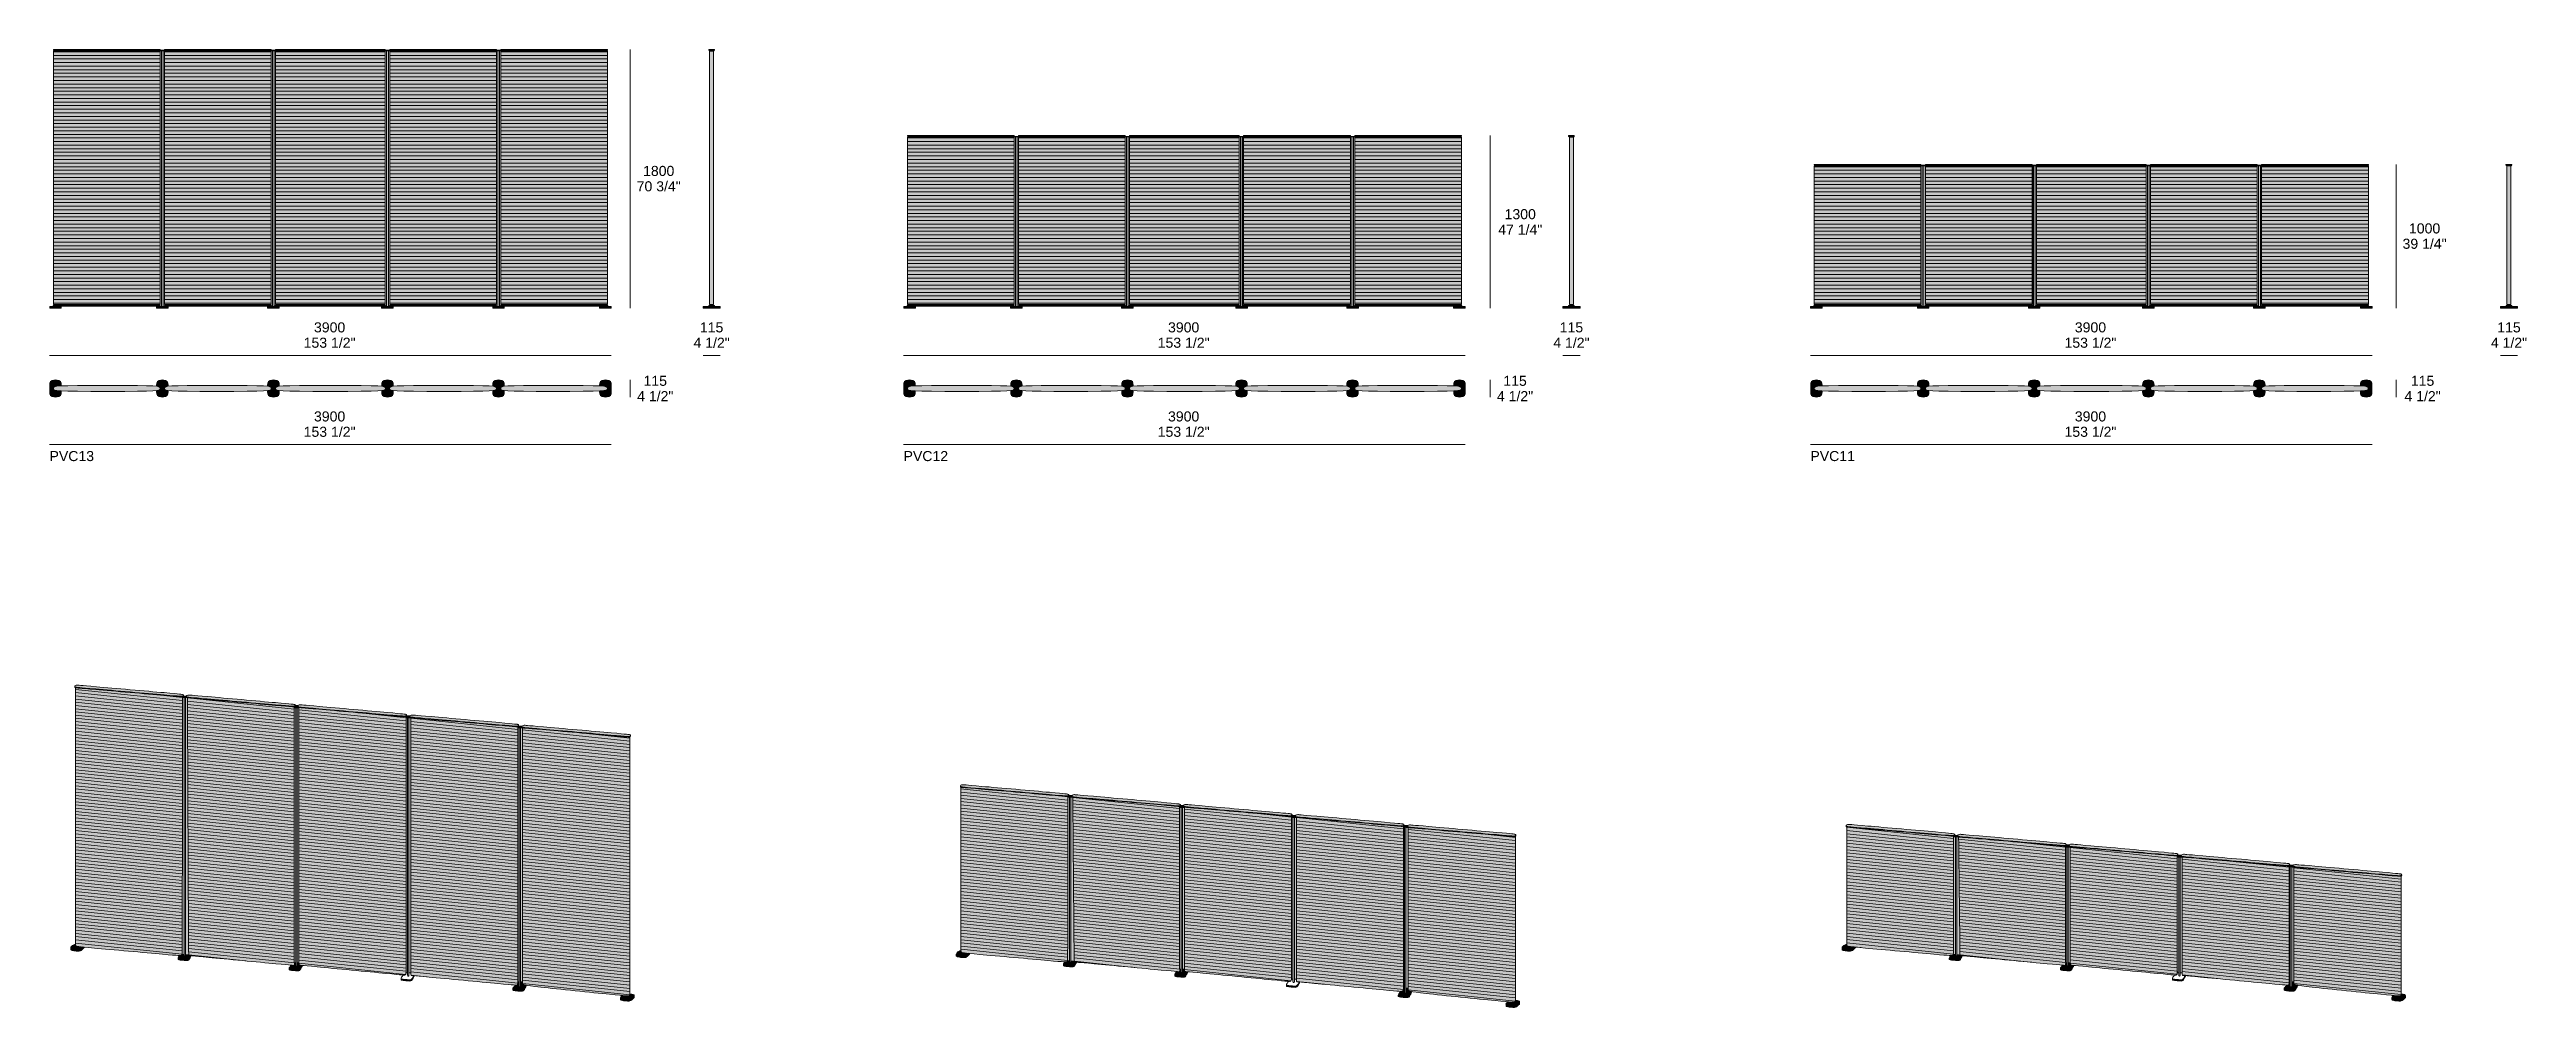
# Model space of a CAD drawing. Header units: millimetres. Extents: x -23380 to 52531, y -5628 to 1041.
# Drawn here: x 18480 to 35707, y -5628 to 1041 of the extents above; entities that cross this region are included whole.
import ezdxf

# ---------------------------------------------------------------- set-up
doc = ezdxf.new("R2010")
doc.units = ezdxf.units.MM
for name, color, linetype, lineweight in [('dimensions', 7, 'Continuous', 5), ('drawing', 7, 'Continuous', 5), ('hatch', 9, 'Continuous', 5), ('product codes', 7, 'Continuous', 5), ('ropes', 7, 'Continuous', 0)]:
    doc.layers.add(name, color=color, linetype=linetype, lineweight=lineweight)
doc.styles.add('Poliform mm', font='arial.ttf')
doc.styles.add('Poliform pollici', font='arial.ttf')
pattern_1 = [(0, (0, 0), (0, 25), [])]

msp = doc.modelspace()

# ---------------------------------------------------------------- texts
at = {"layer": 'dimensions', "char_height": 70, "attachment_point": 5}
for s, insert, width, style in [('1800', (22717, 195), 543.26, 'Poliform mm'), ('70 3/4"', (22717, 88), 731.2, 'Poliform pollici'), ('1300', (28709, -106), 543.26, 'Poliform mm'), ('1000', (34999, -205), 543.26, 'Poliform mm'), ('47 1/4"', (28709, -214), 738.04, 'Poliform pollici'), ('39 1/4"', (34999, -312), 732.72, 'Poliform pollici'), ('3900', (20428, -894), 556.2, 'Poliform mm'), ('115', (23085, -894), 436.74, 'Poliform mm'), ('3900', (26368, -894), 556.2, 'Poliform mm'), ('115', (29065, -894), 436.74, 'Poliform mm'), ('3900', (32675, -894), 556.2, 'Poliform mm'), ('115', (35586, -894), 436.74, 'Poliform mm'), ('153 1/2"', (20428, -1001), 827.83, 'Poliform pollici'), ('4 1/2"', (23085, -1001), 630, 'Poliform pollici'), ('153 1/2"', (26368, -1001), 827.83, 'Poliform pollici'), ('4 1/2"', (29065, -1001), 630, 'Poliform pollici'), ('153 1/2"', (32675, -1001), 827.83, 'Poliform pollici'), ('4 1/2"', (35586, -1001), 630, 'Poliform pollici'), ('4 1/2"', (22693, -1373), 630, 'Poliform pollici'), ('115', (22693, -1266), 436.74, 'Poliform mm'), ('4 1/2"', (28673, -1373), 630, 'Poliform pollici'), ('115', (28673, -1266), 436.74, 'Poliform mm'), ('4 1/2"', (34985, -1373), 630, 'Poliform pollici'), ('115', (34985, -1266), 436.74, 'Poliform mm'), ('3900', (20428, -1514), 556.2, 'Poliform mm'), ('3900', (26368, -1514), 556.2, 'Poliform mm'), ('3900', (32675, -1514), 556.2, 'Poliform mm'), ('153 1/2"', (20428, -1621), 827.83, 'Poliform pollici'), ('153 1/2"', (26368, -1621), 827.83, 'Poliform pollici'), ('153 1/2"', (32675, -1621), 827.83, 'Poliform pollici')]:
    msp.add_mtext(s, dxfattribs=dict(at, insert=insert, width=width, style=style))
at = {"layer": 'product codes', "char_height": 70, "attachment_point": 4, "style": 'Poliform pollici'}
for s, insert, width in [('PVC13', (18480, -1790), 748.7), ('PVC12', (24420, -1790), 747.17), ('PVC11', (30727, -1790), 722.07)]:
    msp.add_mtext(s, dxfattribs=dict(at, insert=insert, width=width))

# ---------------------------------------------------------------- hatches: boundary and pattern name
at = {"layer": 'hatch'}
for points in [[(18507, 1037), (19249, 1037), (19249, 1041), (18507, 1041)], [(18527, 1037), (18514, 1037), (18514, 1031), (18527, 1031)], [(19230, 1032), (19299, 1032), (19299, 1036), (19230, 1036)], [(20022, 1037), (20022, 1041), (19280, 1041), (19280, 1037)], [(20002, 1032), (20071, 1032), (20071, 1036), (20002, 1036)], [(20434, 1037), (20815, 1037), (20815, 1041), (20434, 1041), (20052, 1041), (20052, 1037)], [(20865, 1032), (20865, 1036), (20796, 1036), (20796, 1032)], [(20846, 1037), (21588, 1037), (21588, 1041), (20846, 1041)], [(21637, 1032), (21637, 1036), (21569, 1036), (21569, 1032)], [(22360, 1037), (22360, 1041), (21618, 1041), (21618, 1037)], [(22353, 1037), (22340, 1037), (22340, 1031), (22353, 1031)], [(23067, 1036), (23103, 1036), (23105, 1036), (23105, 1041), (23065, 1041), (23065, 1036)], [(23078, 1032), (23091, 1032), (23103, 1032), (23103, 1036), (23067, 1036), (23067, 1032)], [(18507, -734), (19249, -734), (19249, 1031), (18507, 1031)], [(19258, -749), (19270, -749), (19270, 1032), (19258, 1032)], [(20022, -734), (20022, 1031), (19280, 1031), (19280, -734)], [(20031, 1032), (20030, 1032), (20030, -749), (20031, -749)], [(20031, -749), (20043, -749), (20043, 1032), (20031, 1032)], [(20043, 1032), (20043, 1032), (20043, -749), (20043, -749)], [(20434, -734), (20815, -734), (20815, 1031), (20434, 1031), (20052, 1031), (20052, -734)], [(20824, 1032), (20824, 1032), (20824, -749), (20824, -749)], [(20824, -749), (20837, -749), (20837, 1032), (20824, 1032)], [(20837, 1032), (20837, 1032), (20837, -749), (20837, -749)], [(20846, -734), (21588, -734), (21588, 1031), (20846, 1031)], [(21597, -749), (21610, -749), (21610, 1032), (21597, 1032)], [(22360, -734), (22360, 1031), (21618, 1031), (21618, -734)], [(23078, -734), (23091, -734), (23099, -734), (23099, 1030), (23071, 1030), (23071, -734)], [(23078, 1030), (23091, 1030), (23091, 1032), (23078, 1032)], [(24447, 437), (25189, 437), (25189, 441), (24447, 441)], [(24447, -734), (25189, -734), (25189, 431), (24447, 431)], [(24455, 431), (24467, 431), (24467, 437), (24455, 437)], [(25198, 432), (25210, 432), (25239, 432), (25239, 436), (25170, 436), (25170, 432)], [(25210, -749), (25210, 432), (25198, 432), (25198, -749)], [(25962, 437), (25962, 441), (25220, 441), (25220, 437)], [(25962, -734), (25962, 431), (25220, 431), (25220, -734)], [(25971, 432), (25983, 432), (26011, 432), (26011, 436), (25942, 436), (25942, 432), (25970, 432)], [(25971, -749), (25971, 432), (25970, 432), (25970, -749)], [(25983, 432), (25971, 432), (25971, -749), (25983, -749)], [(25983, -749), (25983, 432), (25983, 432), (25983, -749)], [(26374, 441), (25992, 441), (25992, 437), (26374, 437), (26755, 437), (26755, 441)], [(26374, 431), (25992, 431), (25992, -734), (26374, -734), (26755, -734), (26755, 431)], [(26764, 432), (26776, 432), (26777, 432), (26805, 432), (26805, 436), (26736, 436), (26736, 432)], [(26764, 432), (26764, 432), (26764, -749), (26764, -749)], [(26776, -749), (26776, 432), (26764, 432), (26764, -749)], [(26776, 432), (26776, -749), (26777, -749), (26777, 432)], [(26785, 437), (27528, 437), (27528, 441), (26785, 441)], [(26785, -734), (27528, -734), (27528, 431), (26785, 431)], [(27537, 432), (27549, 432), (27577, 432), (27577, 436), (27508, 436), (27508, 432)], [(27549, -749), (27549, 432), (27537, 432), (27537, -749)], [(28300, 437), (28300, 441), (27558, 441), (27558, 437)], [(28300, -734), (28300, 431), (27558, 431), (27558, -734)], [(28280, 431), (28293, 431), (28293, 437), (28280, 437)], [(29045, 436), (29085, 436), (29085, 441), (29045, 441)], [(29047, 432), (29083, 432), (29083, 436), (29047, 436)], [(29058, -734), (29071, -734), (29079, -734), (29079, 430), (29071, 430), (29058, 430), (29051, 430), (29051, -734)], [(29058, 430), (29071, 430), (29071, 432), (29058, 432)], [(30754, 237), (31496, 237), (31496, 241), (30754, 241)], [(30754, -734), (31496, -734), (31496, 231), (30754, 231)], [(30761, 231), (30774, 231), (30774, 237), (30761, 237)], [(31505, 232), (31517, 232), (31546, 232), (31546, 236), (31477, 236), (31477, 232)], [(31517, -749), (31517, 232), (31505, 232), (31505, -749)], [(32269, 237), (32269, 241), (31527, 241), (31527, 237)], [(32269, -734), (32269, 231), (31527, 231), (31527, -734)], [(32278, 232), (32290, 232), (32318, 232), (32318, 236), (32249, 236), (32249, 232), (32277, 232)], [(32278, -749), (32278, 232), (32277, 232), (32277, -749)], [(32290, 232), (32278, 232), (32278, -749), (32290, -749)], [(32290, -749), (32290, 232), (32290, 232), (32290, -749)], [(32681, 241), (32299, 241), (32299, 237), (32681, 237), (33063, 237), (33063, 241)], [(32681, 231), (32299, 231), (32299, -734), (32681, -734), (33062, -734), (33063, 231)], [(33071, 232), (33084, 232), (33084, 232), (33112, 232), (33112, 236), (33043, 236), (33043, 232)], [(33071, 232), (33071, 232), (33071, -749), (33071, -749)], [(33084, -749), (33084, 232), (33071, 232), (33071, -749)], [(33084, 232), (33084, -749), (33084, -749), (33084, 232)], [(33093, 237), (33835, 236), (33835, 241), (33093, 241)], [(33093, -734), (33835, -734), (33835, 230), (33093, 231)], [(33844, 231), (33857, 231), (33885, 231), (33885, 235), (33816, 235), (33816, 231)], [(33857, -749), (33857, 231), (33844, 231), (33844, -749)], [(34608, 236), (34608, 241), (33865, 241), (33865, 236)], [(34608, -734), (34608, 230), (33865, 230), (33865, -734)], [(34587, 230), (34600, 230), (34600, 236), (34587, 236)], [(35568, 236), (35604, 236), (35606, 236), (35606, 241), (35565, 241), (35565, 236)], [(35579, 232), (35592, 232), (35604, 232), (35604, 236), (35568, 236), (35568, 232)], [(35572, -734), (35599, -734), (35599, 230), (35572, 230)], [(35579, 230), (35592, 230), (35592, 232), (35579, 232)], [(18481, -759), (18562, -759), (18562, -749), (18481, -749)], [(18505, -746), (19250, -746), (19250, -741), (18505, -741)], [(18514, -741), (18527, -741), (18527, -734), (18514, -734)], [(18527, -746), (18514, -746), (18514, -749), (18527, -749)], [(19224, -759), (19305, -759), (19305, -749), (19224, -749)], [(20024, -746), (20024, -741), (19279, -741), (19279, -746)], [(19997, -759), (19997, -749), (19996, -749), (19996, -759)], [(19997, -759), (20077, -759), (20077, -749), (19997, -749)], [(20434, -746), (20817, -746), (20817, -741), (20434, -741), (20050, -741), (20050, -746)], [(20077, -759), (20077, -759), (20077, -749), (20077, -749)], [(20790, -749), (20790, -749), (20790, -759), (20790, -759)], [(20790, -759), (20871, -759), (20871, -749), (20790, -749)], [(20844, -746), (21588, -746), (21588, -741), (20844, -741)], [(20871, -749), (20871, -759), (20871, -759), (20871, -749)], [(21643, -759), (21643, -749), (21563, -749), (21563, -759)], [(22362, -746), (22362, -741), (21617, -741), (21617, -746)], [(22386, -759), (22386, -749), (22306, -749), (22306, -759)], [(22340, -741), (22353, -741), (22353, -734), (22340, -734)], [(22353, -746), (22340, -746), (22340, -749), (22353, -749)], [(23091, -749), (23078, -749), (23025, -749), (23025, -759), (23145, -759), (23145, -749)], [(23065, -745), (23105, -745), (23105, -741), (23065, -741)], [(23091, -741), (23091, -734), (23078, -734), (23078, -741)], [(23078, -745), (23078, -749), (23091, -749), (23091, -745)], [(24467, -749), (24455, -749), (24421, -749), (24421, -759), (24502, -759), (24502, -749)], [(24445, -746), (25190, -746), (25190, -741), (24445, -741)], [(24467, -741), (24467, -734), (24455, -734), (24455, -741)], [(24455, -746), (24455, -749), (24467, -749), (24467, -746)], [(25164, -759), (25245, -759), (25245, -749), (25164, -749)], [(25964, -746), (25964, -741), (25219, -741), (25219, -746)], [(25937, -749), (25936, -749), (25936, -759), (25937, -759)], [(25937, -759), (26017, -759), (26017, -749), (25937, -749)], [(26374, -741), (25990, -741), (25990, -746), (26374, -746), (26757, -746), (26757, -741)], [(26017, -749), (26017, -759), (26017, -759), (26017, -749)], [(26730, -759), (26730, -749), (26730, -749), (26730, -759)], [(26730, -759), (26810, -759), (26810, -749), (26730, -749)], [(26783, -746), (27528, -746), (27528, -741), (26783, -741)], [(26810, -759), (26811, -759), (26811, -749), (26810, -749)], [(27583, -759), (27583, -749), (27502, -749), (27502, -759)], [(28302, -746), (28302, -741), (27557, -741), (27557, -746)], [(28293, -749), (28280, -749), (28245, -749), (28245, -759), (28326, -759), (28326, -749)], [(28280, -734), (28280, -741), (28293, -741), (28293, -734)], [(28280, -746), (28280, -749), (28293, -749), (28293, -746)], [(29005, -759), (29125, -759), (29125, -749), (29005, -749)], [(29045, -745), (29085, -745), (29085, -741), (29045, -741)], [(29058, -741), (29071, -741), (29071, -734), (29058, -734)], [(29071, -745), (29058, -745), (29058, -749), (29071, -749)], [(30774, -749), (30761, -749), (30728, -749), (30728, -759), (30809, -759), (30809, -749)], [(30752, -746), (31497, -746), (31497, -741), (30752, -741)], [(30774, -741), (30774, -734), (30761, -734), (30761, -741)], [(30761, -746), (30761, -749), (30774, -749), (30774, -746)], [(31471, -759), (31552, -759), (31552, -749), (31471, -749)], [(32271, -746), (32271, -741), (31526, -741), (31526, -746)], [(32244, -749), (32243, -749), (32243, -759), (32244, -759)], [(32244, -759), (32324, -759), (32324, -749), (32244, -749)], [(32681, -741), (32297, -741), (32297, -746), (32681, -746), (33064, -746), (33064, -741)], [(32324, -749), (32324, -759), (32324, -759), (32324, -749)], [(33037, -759), (33037, -749), (33037, -749), (33037, -759)], [(33037, -759), (33118, -759), (33118, -749), (33037, -749)], [(33091, -746), (33836, -746), (33836, -741), (33091, -741)], [(33118, -759), (33118, -759), (33118, -749), (33118, -749)], [(33890, -759), (33890, -749), (33810, -749), (33810, -759)], [(34609, -746), (34609, -741), (33864, -741), (33864, -746)], [(34600, -749), (34587, -749), (34553, -749), (34553, -759), (34634, -759), (34634, -749)], [(34587, -734), (34587, -741), (34600, -741), (34600, -734)], [(34587, -746), (34587, -749), (34600, -749), (34600, -746)], [(35592, -749), (35579, -749), (35526, -749), (35526, -759), (35646, -759), (35646, -749)], [(35566, -745), (35605, -745), (35605, -741), (35566, -741)], [(35592, -741), (35592, -734), (35579, -734), (35579, -741)], [(35579, -745), (35579, -749), (35592, -749), (35592, -745)], [(18507, -1319), (18507, -1318), (18507, -1317), (18507, -1317), (18507, -1317), (18507, -1316), (18507, -1316), (18507, -1315), (18507, -1315), (18507, -1315), (18507, -1315), (18507, -1315), (18507, -1314), (18507, -1314), (18508, -1314), (18508, -1314), (18508, -1314), (18508, -1313), (18508, -1313), (18508, -1313), (18508, -1313), (18508, -1313), (18508, -1312), (18508, -1312), (18508, -1312), (18509, -1312), (18509, -1312), (18509, -1312), (18509, -1311), (18509, -1311), (18509, -1311), (18509, -1311), (18510, -1311), (18510, -1311), (18510, -1310), (18510, -1310), (18510, -1310), (18510, -1310), (18511, -1310), (18511, -1310), (18511, -1309), (18511, -1309), (18511, -1309), (18512, -1309), (18512, -1309), (18512, -1309), (18513, -1308), (18513, -1308), (18514, -1308), (18514, -1308), (18515, -1307), (18516, -1307), (18517, -1307), (18517, -1307), (18518, -1306), (18519, -1306), (18520, -1306), (18522, -1305), (18524, -1305), (18526, -1305), (18529, -1304), (18531, -1304), (18537, -1303), (18544, -1302), (18561, -1301), (18561, -1296), (18561, -1292), (18561, -1289), (18561, -1288), (18561, -1286), (18561, -1284), (18560, -1283), (18560, -1282), (18560, -1281), (18560, -1280), (18560, -1280), (18560, -1279), (18559, -1278), (18559, -1277), (18559, -1277), (18559, -1276), (18558, -1275), (18558, -1274), (18558, -1274), (18558, -1273), (18557, -1273), (18557, -1273), (18557, -1272), (18557, -1272), (18557, -1272), (18556, -1271), (18556, -1271), (18556, -1271), (18556, -1270), (18555, -1270), (18555, -1270), (18555, -1269), (18555, -1269), (18554, -1269), (18554, -1268), (18554, -1268), (18553, -1268), (18553, -1267), (18553, -1267), (18552, -1267), (18552, -1267), (18552, -1266), (18551, -1266), (18551, -1266), (18551, -1265), (18550, -1265), (18550, -1265), (18549, -1265), (18549, -1264), (18549, -1264), (18548, -1264), (18548, -1264), (18547, -1263), (18546, -1263), (18545, -1263), (18544, -1262), (18543, -1262), (18542, -1261), (18541, -1261), (18540, -1261), (18539, -1260), (18537, -1260), (18536, -1260), (18534, -1260), (18533, -1260), (18532, -1259), (18530, -1259), (18528, -1259), (18527, -1259), (18525, -1259), (18521, -1259), (18518, -1259), (18516, -1259), (18514, -1259), (18513, -1259), (18511, -1259), (18510, -1260), (18508, -1260), (18507, -1260), (18505, -1260), (18504, -1260), (18503, -1261), (18502, -1261), (18501, -1261), (18499, -1262), (18498, -1262), (18497, -1263), (18496, -1263), (18495, -1263), (18495, -1264), (18494, -1264), (18494, -1264), (18494, -1264), (18493, -1265), (18493, -1265), (18492, -1265), (18492, -1265), (18492, -1266), (18491, -1266), (18491, -1266), (18491, -1267), (18490, -1267), (18490, -1267), (18490, -1267), (18489, -1268), (18489, -1268), (18489, -1268), (18488, -1269), (18488, -1269), (18488, -1269), (18488, -1270), (18487, -1270), (18487, -1270), (18487, -1271), (18487, -1271), (18486, -1271), (18486, -1272), (18486, -1272), (18486, -1272), (18485, -1273), (18485, -1273), (18485, -1273), (18485, -1274), (18485, -1274), (18484, -1275), (18484, -1276), (18484, -1277), (18483, -1277), (18483, -1278), (18483, -1279), (18483, -1280), (18483, -1280), (18482, -1281), (18482, -1282), (18482, -1283), (18482, -1284), (18482, -1286), (18482, -1288), (18482, -1289), (18482, -1292), (18482, -1346), (18482, -1349), (18482, -1350), (18482, -1352), (18482, -1354), (18482, -1354), (18482, -1355), (18482, -1356), (18482, -1357), (18483, -1358), (18483, -1358), (18483, -1359), (18483, -1360), (18483, -1361), (18484, -1361), (18484, -1362), (18484, -1363), (18485, -1363), (18485, -1364), (18485, -1365), (18485, -1365), (18485, -1365), (18486, -1366), (18486, -1366), (18486, -1366), (18486, -1367), (18487, -1367), (18487, -1367), (18487, -1368), (18487, -1368), (18488, -1368), (18488, -1368), (18488, -1369), (18488, -1369), (18489, -1369), (18489, -1370), (18489, -1370), (18490, -1370), (18490, -1371), (18490, -1371), (18491, -1371), (18491, -1371), (18491, -1372), (18492, -1372), (18492, -1372), (18492, -1373), (18493, -1373), (18493, -1373), (18494, -1373), (18494, -1374), (18494, -1374), (18495, -1374), (18496, -1375), (18497, -1375), (18498, -1375), (18499, -1376), (18501, -1376), (18502, -1377), (18503, -1377), (18504, -1377), (18505, -1377), (18507, -1378), (18508, -1378), (18510, -1378), (18511, -1378), (18513, -1378), (18514, -1379), (18516, -1379), (18518, -1379), (18521, -1379), (18525, -1379), (18527, -1379), (18528, -1379), (18530, -1378), (18532, -1378), (18533, -1378), (18534, -1378), (18536, -1378), (18537, -1377), (18539, -1377), (18540, -1377), (18541, -1377), (18542, -1376), (18543, -1376), (18544, -1375), (18545, -1375), (18546, -1375), (18547, -1374), (18548, -1374), (18549, -1374), (18549, -1373), (18549, -1373), (18550, -1373), (18550, -1373), (18551, -1372), (18551, -1372), (18551, -1372), (18552, -1371), (18552, -1371), (18552, -1371), (18553, -1371), (18553, -1370), (18553, -1370), (18554, -1370), (18554, -1369), (18554, -1369), (18555, -1369), (18555, -1368), (18555, -1368), (18555, -1368), (18556, -1368), (18556, -1367), (18556, -1367), (18556, -1367), (18557, -1366), (18557, -1366), (18557, -1366), (18557, -1365), (18557, -1365), (18558, -1365), (18558, -1364), (18558, -1363), (18558, -1363), (18559, -1362), (18559, -1361), (18559, -1361), (18559, -1360), (18560, -1359), (18560, -1358), (18560, -1358), (18560, -1357), (18560, -1356), (18560, -1355), (18561, -1354), (18561, -1354), (18561, -1352), (18561, -1350), (18561, -1349), (18561, -1346), (18561, -1336), (18544, -1335), (18537, -1335), (18531, -1334), (18529, -1334), (18526, -1333), (18524, -1333), (18522, -1332), (18520, -1332), (18519, -1332), (18518, -1331), (18517, -1331), (18517, -1331), (18516, -1331), (18515, -1330), (18514, -1330), (18514, -1330), (18513, -1330), (18513, -1329), (18512, -1329), (18512, -1329), (18512, -1329), (18511, -1329), (18511, -1328), (18511, -1328), (18511, -1328), (18511, -1328), (18510, -1328), (18510, -1328), (18510, -1327), (18510, -1327), (18510, -1327), (18510, -1327), (18509, -1327), (18509, -1327), (18509, -1326), (18509, -1326), (18509, -1326), (18509, -1326), (18509, -1326), (18508, -1326), (18508, -1325), (18508, -1325), (18508, -1325), (18508, -1325), (18508, -1325), (18508, -1325), (18508, -1324), (18508, -1324), (18508, -1324), (18508, -1324), (18507, -1324), (18507, -1323), (18507, -1323), (18507, -1323), (18507, -1323), (18507, -1323), (18507, -1322), (18507, -1322), (18507, -1322), (18507, -1321), (18507, -1321), (18507, -1320), (18507, -1320)], [(18507, -1319), (18507, -1320), (18507, -1320), (18507, -1321), (18507, -1321), (18507, -1322), (18507, -1322), (18507, -1322), (18507, -1323), (18507, -1323), (18507, -1323), (18507, -1323), (18507, -1323), (18507, -1324), (18508, -1324), (18508, -1324), (18508, -1324), (18508, -1324), (18508, -1325), (18508, -1325), (18508, -1325), (18508, -1325), (18508, -1325), (18508, -1325), (18508, -1326), (18509, -1326), (18509, -1326), (18509, -1326), (18509, -1326), (18509, -1326), (18509, -1327), (18509, -1327), (18510, -1327), (18510, -1327), (18510, -1327), (18510, -1327), (18510, -1328), (18510, -1328), (18511, -1328), (18511, -1328), (18511, -1328), (18511, -1328), (18511, -1329), (18512, -1329), (18512, -1329), (18512, -1329), (18513, -1329), (18513, -1330), (18514, -1330), (18514, -1330), (18515, -1330), (18516, -1331), (18517, -1331), (18517, -1331), (18518, -1331), (18519, -1332), (18520, -1332), (18522, -1332), (18524, -1333), (18526, -1333), (18529, -1334), (18531, -1334), (18537, -1335), (18544, -1335), (18561, -1336), (18608, -1338), (19123, -1338), (19187, -1337), (19209, -1336), (19217, -1335), (19225, -1334), (19229, -1334), (19232, -1333), (19234, -1333), (19235, -1332), (19237, -1332), (19238, -1332), (19239, -1331), (19240, -1331), (19241, -1331), (19242, -1330), (19242, -1330), (19242, -1330), (19243, -1330), (19243, -1330), (19244, -1329), (19244, -1329), (19245, -1329), (19245, -1329), (19245, -1329), (19246, -1328), (19246, -1328), (19246, -1328), (19246, -1328), (19246, -1328), (19247, -1327), (19247, -1327), (19247, -1327), (19247, -1327), (19247, -1327), (19247, -1327), (19247, -1327), (19247, -1327), (19247, -1326), (19248, -1326), (19248, -1326), (19248, -1326), (19248, -1326), (19248, -1326), (19248, -1326), (19248, -1325), (19248, -1325), (19248, -1325), (19248, -1325), (19248, -1325), (19248, -1325), (19249, -1325), (19249, -1325), (19249, -1324), (19249, -1324), (19249, -1324), (19249, -1323), (19249, -1323), (19249, -1323), (19249, -1323), (19249, -1322), (19249, -1322), (19249, -1322), (19249, -1321), (19249, -1321), (19249, -1320), (19249, -1320), (19249, -1319), (19249, -1318), (19249, -1317), (19249, -1317), (19249, -1316), (19249, -1316), (19249, -1316), (19249, -1315), (19249, -1315), (19249, -1315), (19249, -1315), (19249, -1314), (19249, -1314), (19249, -1314), (19249, -1313), (19249, -1313), (19249, -1313), (19248, -1313), (19248, -1313), (19248, -1313), (19248, -1312), (19248, -1312), (19248, -1312), (19248, -1312), (19248, -1312), (19248, -1312), (19248, -1312), (19248, -1312), (19248, -1311), (19247, -1311), (19247, -1311), (19247, -1311), (19247, -1311), (19247, -1311), (19247, -1311), (19247, -1311), (19247, -1310), (19247, -1310), (19246, -1310), (19246, -1310), (19246, -1310), (19246, -1310), (19246, -1309), (19245, -1309), (19245, -1309), (19245, -1309), (19244, -1309), (19244, -1308), (19243, -1308), (19243, -1308), (19242, -1308), (19242, -1307), (19242, -1307), (19241, -1307), (19240, -1307), (19239, -1306), (19238, -1306), (19237, -1306), (19235, -1305), (19234, -1305), (19232, -1305), (19229, -1304), (19225, -1304), (19217, -1303), (19209, -1302), (19187, -1301), (19123, -1300), (18608, -1300), (18561, -1301), (18544, -1302), (18537, -1303), (18531, -1304), (18529, -1304), (18526, -1305), (18524, -1305), (18522, -1305), (18520, -1306), (18519, -1306), (18518, -1306), (18517, -1307), (18517, -1307), (18516, -1307), (18515, -1307), (18514, -1308), (18514, -1308), (18513, -1308), (18513, -1308), (18512, -1309), (18512, -1309), (18512, -1309), (18511, -1309), (18511, -1309), (18511, -1309), (18511, -1310), (18511, -1310), (18510, -1310), (18510, -1310), (18510, -1310), (18510, -1310), (18510, -1311), (18510, -1311), (18509, -1311), (18509, -1311), (18509, -1311), (18509, -1311), (18509, -1312), (18509, -1312), (18509, -1312), (18508, -1312), (18508, -1312), (18508, -1312), (18508, -1313), (18508, -1313), (18508, -1313), (18508, -1313), (18508, -1313), (18508, -1314), (18508, -1314), (18508, -1314), (18507, -1314), (18507, -1314), (18507, -1315), (18507, -1315), (18507, -1315), (18507, -1315), (18507, -1315), (18507, -1316), (18507, -1316), (18507, -1317), (18507, -1317), (18507, -1317), (18507, -1318)], [(19225, -1304), (19229, -1304), (19232, -1305), (19234, -1305), (19235, -1305), (19237, -1306), (19238, -1306), (19239, -1306), (19240, -1307), (19241, -1307), (19242, -1307), (19242, -1307), (19242, -1308), (19243, -1308), (19243, -1308), (19244, -1308), (19244, -1309), (19245, -1309), (19245, -1309), (19245, -1309), (19246, -1309), (19246, -1310), (19246, -1310), (19246, -1310), (19246, -1310), (19247, -1310), (19247, -1310), (19247, -1311), (19247, -1311), (19247, -1311), (19247, -1311), (19247, -1311), (19247, -1311), (19247, -1311), (19248, -1311), (19248, -1312), (19248, -1312), (19248, -1312), (19248, -1312), (19248, -1312), (19248, -1312), (19248, -1312), (19248, -1312), (19248, -1313), (19248, -1313), (19248, -1313), (19249, -1313), (19249, -1313), (19249, -1313), (19249, -1314), (19249, -1314), (19249, -1314), (19249, -1315), (19249, -1315), (19249, -1315), (19249, -1315), (19249, -1316), (19249, -1316), (19249, -1316), (19249, -1317), (19249, -1317), (19249, -1318), (19249, -1319), (19249, -1320), (19249, -1320), (19249, -1321), (19249, -1321), (19249, -1322), (19249, -1322), (19249, -1322), (19249, -1323), (19249, -1323), (19249, -1323), (19249, -1323), (19249, -1324), (19249, -1324), (19249, -1324), (19249, -1325), (19249, -1325), (19248, -1325), (19248, -1325), (19248, -1325), (19248, -1325), (19248, -1325), (19248, -1325), (19248, -1326), (19248, -1326), (19248, -1326), (19248, -1326), (19248, -1326), (19248, -1326), (19247, -1326), (19247, -1327), (19247, -1327), (19247, -1327), (19247, -1327), (19247, -1327), (19247, -1327), (19247, -1327), (19247, -1327), (19246, -1328), (19246, -1328), (19246, -1328), (19246, -1328), (19246, -1328), (19245, -1329), (19245, -1329), (19245, -1329), (19244, -1329), (19244, -1329), (19243, -1330), (19243, -1330), (19242, -1330), (19242, -1330), (19242, -1330), (19241, -1331), (19240, -1331), (19239, -1331), (19238, -1332), (19237, -1332), (19235, -1332), (19234, -1333), (19232, -1333), (19229, -1334), (19225, -1334), (19225, -1343), (19225, -1346), (19225, -1349), (19225, -1350), (19225, -1352), (19225, -1354), (19225, -1354), (19225, -1355), (19225, -1356), (19226, -1357), (19226, -1358), (19226, -1358), (19226, -1359), (19226, -1360), (19227, -1361), (19227, -1361), (19227, -1362), (19227, -1363), (19228, -1363), (19228, -1364), (19228, -1365), (19228, -1365), (19229, -1365), (19229, -1366), (19229, -1366), (19229, -1366), (19229, -1367), (19230, -1367), (19230, -1367), (19230, -1368), (19230, -1368), (19231, -1368), (19231, -1368), (19231, -1369), (19232, -1369), (19232, -1369), (19232, -1370), (19232, -1370), (19233, -1370), (19233, -1371), (19233, -1371), (19234, -1371), (19234, -1371), (19234, -1372), (19235, -1372), (19235, -1372), (19236, -1373), (19236, -1373), (19236, -1373), (19237, -1373), (19237, -1374), (19238, -1374), (19239, -1374), (19240, -1375), (19240, -1375), (19242, -1375), (19243, -1376), (19244, -1376), (19245, -1377), (19246, -1377), (19247, -1377), (19249, -1377), (19250, -1378), (19251, -1378), (19253, -1378), (19254, -1378), (19256, -1378), (19258, -1379), (19259, -1379), (19261, -1379), (19265, -1379), (19268, -1379), (19270, -1379), (19272, -1379), (19273, -1378), (19275, -1378), (19276, -1378), (19278, -1378), (19279, -1378), (19280, -1377), (19282, -1377), (19283, -1377), (19284, -1377), (19285, -1376), (19286, -1376), (19288, -1375), (19289, -1375), (19290, -1375), (19290, -1374), (19291, -1374), (19292, -1374), (19292, -1373), (19293, -1373), (19293, -1373), (19293, -1373), (19294, -1372), (19294, -1372), (19295, -1372), (19295, -1371), (19295, -1371), (19296, -1371), (19296, -1371), (19296, -1370), (19297, -1370), (19297, -1370), (19297, -1369), (19298, -1369), (19298, -1369), (19298, -1368), (19298, -1368), (19299, -1368), (19299, -1368), (19299, -1367), (19299, -1367), (19300, -1367), (19300, -1366), (19300, -1366), (19300, -1366), (19300, -1365), (19301, -1365), (19301, -1365), (19301, -1364), (19301, -1363), (19302, -1363), (19302, -1362), (19302, -1361), (19302, -1361), (19303, -1360), (19303, -1359), (19303, -1358), (19303, -1358), (19303, -1357), (19304, -1356), (19304, -1355), (19304, -1354), (19304, -1354), (19304, -1352), (19304, -1350), (19304, -1349), (19304, -1346), (19304, -1334), (19300, -1334), (19297, -1333), (19295, -1333), (19294, -1332), (19292, -1332), (19291, -1332), (19290, -1331), (19289, -1331), (19288, -1331), (19288, -1330), (19287, -1330), (19287, -1330), (19286, -1330), (19286, -1330), (19285, -1329), (19285, -1329), (19285, -1329), (19284, -1329), (19284, -1329), (19283, -1328), (19283, -1328), (19283, -1328), (19283, -1328), (19283, -1328), (19282, -1327), (19282, -1327), (19282, -1327), (19282, -1327), (19282, -1327), (19282, -1327), (19282, -1327), (19282, -1327), (19282, -1326), (19281, -1326), (19281, -1326), (19281, -1326), (19281, -1326), (19281, -1326), (19281, -1326), (19281, -1325), (19281, -1325), (19281, -1325), (19281, -1325), (19281, -1325), (19281, -1325), (19280, -1325), (19280, -1325), (19280, -1324), (19280, -1324), (19280, -1324), (19280, -1323), (19280, -1323), (19280, -1323), (19280, -1323), (19280, -1322), (19280, -1322), (19280, -1322), (19280, -1321), (19280, -1321), (19280, -1320), (19280, -1320), (19280, -1319), (19280, -1318), (19280, -1317), (19280, -1317), (19280, -1316), (19280, -1316), (19280, -1316), (19280, -1315), (19280, -1315), (19280, -1315), (19280, -1315), (19280, -1314), (19280, -1314), (19280, -1314), (19280, -1313), (19280, -1313), (19280, -1313), (19281, -1313), (19281, -1313), (19281, -1313), (19281, -1312), (19281, -1312), (19281, -1312), (19281, -1312), (19281, -1312), (19281, -1312), (19281, -1312), (19281, -1312), (19281, -1311), (19282, -1311), (19282, -1311), (19282, -1311), (19282, -1311), (19282, -1311), (19282, -1311), (19282, -1311), (19282, -1310), (19282, -1310), (19283, -1310), (19283, -1310), (19283, -1310), (19283, -1310), (19283, -1309), (19284, -1309), (19284, -1309), (19285, -1309), (19285, -1309), (19285, -1308), (19286, -1308), (19286, -1308), (19287, -1308), (19287, -1307), (19288, -1307), (19288, -1307), (19289, -1307), (19290, -1306), (19291, -1306), (19292, -1306), (19294, -1305), (19295, -1305), (19297, -1305), (19300, -1304), (19304, -1304), (19304, -1296), (19304, -1292), (19304, -1289), (19304, -1288), (19304, -1286), (19304, -1284), (19304, -1283), (19304, -1282), (19303, -1281), (19303, -1280), (19303, -1280), (19303, -1279), (19303, -1278), (19302, -1277), (19302, -1277), (19302, -1276), (19302, -1275), (19301, -1274), (19301, -1274), (19301, -1273), (19301, -1273), (19300, -1273), (19300, -1272), (19300, -1272), (19300, -1272), (19300, -1271), (19299, -1271), (19299, -1271), (19299, -1270), (19299, -1270), (19298, -1270), (19298, -1269), (19298, -1269), (19298, -1269), (19297, -1268), (19297, -1268), (19297, -1268), (19296, -1267), (19296, -1267), (19296, -1267), (19295, -1267), (19295, -1266), (19295, -1266), (19294, -1266), (19294, -1265), (19293, -1265), (19293, -1265), (19293, -1265), (19292, -1264), (19292, -1264), (19291, -1264), (19291, -1264), (19290, -1263), (19290, -1263), (19289, -1263), (19288, -1262), (19286, -1262), (19285, -1261), (19284, -1261), (19283, -1261), (19282, -1260), (19280, -1260), (19279, -1260), (19278, -1260), (19276, -1260), (19275, -1259), (19273, -1259), (19272, -1259), (19270, -1259), (19268, -1259), (19265, -1259), (19261, -1259), (19259, -1259), (19258, -1259), (19256, -1259), (19254, -1259), (19253, -1260), (19251, -1260), (19250, -1260), (19249, -1260), (19247, -1260), (19246, -1261), (19245, -1261), (19244, -1261), (19243, -1262), (19242, -1262), (19240, -1263), (19240, -1263), (19239, -1263), (19238, -1264), (19238, -1264), (19237, -1264), (19237, -1264), (19236, -1265), (19236, -1265), (19236, -1265), (19235, -1265), (19235, -1266), (19234, -1266), (19234, -1266), (19234, -1267), (19233, -1267), (19233, -1267), (19233, -1267), (19232, -1268), (19232, -1268), (19232, -1268), (19232, -1269), (19231, -1269), (19231, -1269), (19231, -1270), (19230, -1270), (19230, -1270), (19230, -1271), (19230, -1271), (19229, -1271), (19229, -1272), (19229, -1272), (19229, -1272), (19229, -1273), (19228, -1273), (19228, -1273), (19228, -1274), (19228, -1274), (19227, -1275), (19227, -1276), (19227, -1277), (19227, -1277), (19226, -1278), (19226, -1279), (19226, -1280), (19226, -1280), (19226, -1281), (19225, -1282), (19225, -1283), (19225, -1284), (19225, -1286), (19225, -1288), (19225, -1289), (19225, -1292)], [(20022, -1319), (20022, -1318), (20022, -1317), (20022, -1317), (20022, -1316), (20022, -1316), (20022, -1316), (20022, -1316), (20022, -1315), (20022, -1315), (20022, -1315), (20022, -1314), (20021, -1314), (20021, -1314), (20021, -1314), (20021, -1313), (20021, -1313), (20021, -1313), (20021, -1313), (20021, -1313), (20021, -1313), (20021, -1313), (20021, -1312), (20021, -1312), (20021, -1312), (20021, -1312), (20020, -1312), (20020, -1312), (20020, -1312), (20020, -1311), (20020, -1311), (20020, -1311), (20020, -1311), (20020, -1311), (20020, -1311), (20020, -1311), (20019, -1311), (20019, -1310), (20019, -1310), (20019, -1310), (20019, -1310), (20019, -1310), (20018, -1310), (20018, -1310), (20018, -1309), (20017, -1309), (20017, -1309), (20017, -1309), (20016, -1308), (20016, -1308), (20015, -1308), (20015, -1308), (20015, -1308), (20014, -1307), (20014, -1307), (20013, -1307), (20012, -1307), (20011, -1306), (20009, -1306), (20008, -1306), (20006, -1305), (20005, -1305), (20001, -1304), (19997, -1304), (19989, -1303), (19980, -1302), (19957, -1301), (19890, -1300), (19406, -1300), (19342, -1301), (19320, -1302), (19312, -1303), (19304, -1304), (19300, -1304), (19297, -1305), (19295, -1305), (19294, -1305), (19292, -1306), (19291, -1306), (19290, -1306), (19289, -1307), (19288, -1307), (19288, -1307), (19287, -1307), (19287, -1308), (19286, -1308), (19286, -1308), (19285, -1308), (19285, -1309), (19285, -1309), (19284, -1309), (19284, -1309), (19283, -1309), (19283, -1310), (19283, -1310), (19283, -1310), (19283, -1310), (19282, -1310), (19282, -1310), (19282, -1311), (19282, -1311), (19282, -1311), (19282, -1311), (19282, -1311), (19282, -1311), (19282, -1311), (19281, -1311), (19281, -1312), (19281, -1312), (19281, -1312), (19281, -1312), (19281, -1312), (19281, -1312), (19281, -1312), (19281, -1312), (19281, -1313), (19281, -1313), (19281, -1313), (19280, -1313), (19280, -1313), (19280, -1313), (19280, -1314), (19280, -1314), (19280, -1314), (19280, -1315), (19280, -1315), (19280, -1315), (19280, -1315), (19280, -1316), (19280, -1316), (19280, -1316), (19280, -1317), (19280, -1317), (19280, -1318), (19280, -1319), (19280, -1320), (19280, -1320), (19280, -1321), (19280, -1321), (19280, -1322), (19280, -1322), (19280, -1322), (19280, -1323), (19280, -1323), (19280, -1323), (19280, -1323), (19280, -1324), (19280, -1324), (19280, -1324), (19280, -1325), (19280, -1325), (19281, -1325), (19281, -1325), (19281, -1325), (19281, -1325), (19281, -1325), (19281, -1325), (19281, -1326), (19281, -1326), (19281, -1326), (19281, -1326), (19281, -1326), (19281, -1326), (19282, -1326), (19282, -1327), (19282, -1327), (19282, -1327), (19282, -1327), (19282, -1327), (19282, -1327), (19282, -1327), (19282, -1327), (19283, -1328), (19283, -1328), (19283, -1328), (19283, -1328), (19283, -1328), (19284, -1329), (19284, -1329), (19285, -1329), (19285, -1329), (19285, -1329), (19286, -1330), (19286, -1330), (19287, -1330), (19287, -1330), (19288, -1330), (19288, -1331), (19289, -1331), (19290, -1331), (19291, -1332), (19292, -1332), (19294, -1332), (19295, -1333), (19297, -1333), (19300, -1334), (19304, -1334), (19312, -1335), (19320, -1336), (19342, -1337), (19406, -1338), (19890, -1338), (19957, -1337), (19980, -1336), (19989, -1335), (19997, -1334), (20001, -1333), (20005, -1333), (20006, -1333), (20008, -1332), (20009, -1332), (20011, -1331), (20012, -1331), (20013, -1331), (20014, -1331), (20014, -1330), (20015, -1330), (20015, -1330), (20015, -1330), (20016, -1330), (20016, -1329), (20017, -1329), (20017, -1329), (20017, -1329), (20018, -1328), (20018, -1328), (20018, -1328), (20019, -1328), (20019, -1328), (20019, -1327), (20019, -1327), (20019, -1327), (20019, -1327), (20020, -1327), (20020, -1327), (20020, -1327), (20020, -1327), (20020, -1326), (20020, -1326), (20020, -1326), (20020, -1326), (20020, -1326), (20020, -1326), (20021, -1326), (20021, -1326), (20021, -1325), (20021, -1325), (20021, -1325), (20021, -1325), (20021, -1325), (20021, -1325), (20021, -1325), (20021, -1324), (20021, -1324), (20021, -1324), (20021, -1324), (20021, -1324), (20022, -1323), (20022, -1323), (20022, -1323), (20022, -1323), (20022, -1322), (20022, -1322), (20022, -1322), (20022, -1321), (20022, -1321), (20022, -1320), (20022, -1320)], [(20077, -1334), (20073, -1333), (20069, -1333), (20067, -1333), (20066, -1332), (20064, -1332), (20063, -1331), (20062, -1331), (20061, -1331), (20060, -1331), (20060, -1330), (20059, -1330), (20059, -1330), (20058, -1330), (20058, -1330), (20057, -1329), (20057, -1329), (20057, -1329), (20056, -1329), (20056, -1328), (20055, -1328), (20055, -1328), (20055, -1328), (20055, -1328), (20055, -1327), (20054, -1327), (20054, -1327), (20054, -1327), (20054, -1327), (20054, -1327), (20054, -1327), (20054, -1327), (20054, -1326), (20054, -1326), (20053, -1326), (20053, -1326), (20053, -1326), (20053, -1326), (20053, -1326), (20053, -1326), (20053, -1325), (20053, -1325), (20053, -1325), (20053, -1325), (20053, -1325), (20053, -1325), (20052, -1325), (20052, -1324), (20052, -1324), (20052, -1324), (20052, -1324), (20052, -1324), (20052, -1323), (20052, -1323), (20052, -1323), (20052, -1323), (20052, -1322), (20052, -1322), (20052, -1322), (20052, -1321), (20052, -1321), (20052, -1320), (20052, -1320), (20052, -1319), (20052, -1318), (20052, -1317), (20052, -1317), (20052, -1316), (20052, -1316), (20052, -1316), (20052, -1316), (20052, -1315), (20052, -1315), (20052, -1315), (20052, -1314), (20052, -1314), (20052, -1314), (20052, -1314), (20052, -1313), (20052, -1313), (20052, -1313), (20053, -1313), (20053, -1313), (20053, -1313), (20053, -1313), (20053, -1312), (20053, -1312), (20053, -1312), (20053, -1312), (20053, -1312), (20053, -1312), (20053, -1312), (20053, -1311), (20054, -1311), (20054, -1311), (20054, -1311), (20054, -1311), (20054, -1311), (20054, -1311), (20054, -1311), (20054, -1310), (20054, -1310), (20055, -1310), (20055, -1310), (20055, -1310), (20055, -1310), (20055, -1310), (20056, -1309), (20056, -1309), (20057, -1309), (20057, -1309), (20057, -1308), (20058, -1308), (20058, -1308), (20059, -1308), (20059, -1308), (20060, -1307), (20060, -1307), (20061, -1307), (20062, -1307), (20063, -1306), (20064, -1306), (20066, -1306), (20067, -1305), (20069, -1305), (20073, -1304), (20077, -1304), (20077, -1296), (20077, -1290), (20076, -1289), (20076, -1287), (20076, -1286), (20076, -1284), (20076, -1283), (20076, -1281), (20076, -1281), (20075, -1280), (20075, -1279), (20075, -1279), (20075, -1278), (20075, -1277), (20075, -1277), (20074, -1276), (20074, -1275), (20074, -1275), (20073, -1274), (20073, -1273), (20073, -1273), (20072, -1272), (20072, -1272), (20072, -1271), (20071, -1270), (20071, -1270), (20070, -1269), (20070, -1269), (20069, -1268), (20069, -1268), (20068, -1267), (20068, -1267), (20067, -1266), (20066, -1266), (20066, -1265), (20065, -1265), (20064, -1264), (20064, -1264), (20063, -1263), (20062, -1263), (20061, -1263), (20060, -1262), (20059, -1262), (20058, -1262), (20057, -1261), (20056, -1261), (20055, -1261), (20054, -1260), (20053, -1260), (20052, -1260), (20050, -1260), (20049, -1260), (20048, -1259), (20046, -1259), (20045, -1259), (20043, -1259), (20040, -1259), (20037, -1259), (20033, -1259), (20031, -1259), (20030, -1259), (20028, -1259), (20027, -1259), (20025, -1260), (20024, -1260), (20022, -1260), (20021, -1260), (20020, -1260), (20018, -1261), (20017, -1261), (20016, -1261), (20015, -1262), (20014, -1262), (20013, -1263), (20012, -1263), (20011, -1263), (20010, -1264), (20010, -1264), (20010, -1264), (20009, -1264), (20009, -1265), (20008, -1265), (20008, -1265), (20007, -1265), (20007, -1266), (20007, -1266), (20006, -1266), (20006, -1267), (20006, -1267), (20005, -1267), (20005, -1267), (20005, -1268), (20004, -1268), (20004, -1268), (20004, -1269), (20004, -1269), (20003, -1269), (20003, -1270), (20003, -1270), (20002, -1270), (20002, -1271), (20002, -1271), (20002, -1271), (20002, -1272), (20001, -1272), (20001, -1272), (20001, -1273), (20001, -1273), (20001, -1273), (20000, -1274), (20000, -1274), (20000, -1275), (19999, -1276), (19999, -1277), (19999, -1277), (19999, -1278), (19998, -1279), (19998, -1280), (19998, -1280), (19998, -1281), (19998, -1282), (19998, -1283), (19997, -1284), (19997, -1286), (19997, -1288), (19997, -1289), (19997, -1292), (19997, -1304), (20001, -1304), (20005, -1305), (20006, -1305), (20008, -1306), (20009, -1306), (20011, -1306), (20012, -1307), (20013, -1307), (20014, -1307), (20014, -1307), (20015, -1308), (20015, -1308), (20015, -1308), (20016, -1308), (20016, -1308), (20017, -1309), (20017, -1309), (20017, -1309), (20018, -1309), (20018, -1310), (20018, -1310), (20019, -1310), (20019, -1310), (20019, -1310), (20019, -1310), (20019, -1310), (20019, -1311), (20020, -1311), (20020, -1311), (20020, -1311), (20020, -1311), (20020, -1311), (20020, -1311), (20020, -1311), (20020, -1312), (20020, -1312), (20020, -1312), (20021, -1312), (20021, -1312), (20021, -1312), (20021, -1312), (20021, -1313), (20021, -1313), (20021, -1313), (20021, -1313), (20021, -1313), (20021, -1313), (20021, -1313), (20021, -1314), (20021, -1314), (20021, -1314), (20022, -1314), (20022, -1315), (20022, -1315), (20022, -1315), (20022, -1316), (20022, -1316), (20022, -1316), (20022, -1316), (20022, -1317), (20022, -1317), (20022, -1318), (20022, -1319), (20022, -1320), (20022, -1320), (20022, -1321), (20022, -1321), (20022, -1322), (20022, -1322), (20022, -1322), (20022, -1323), (20022, -1323), (20022, -1323), (20022, -1323), (20021, -1324), (20021, -1324), (20021, -1324), (20021, -1324), (20021, -1324), (20021, -1325), (20021, -1325), (20021, -1325), (20021, -1325), (20021, -1325), (20021, -1325), (20021, -1325), (20021, -1326), (20021, -1326), (20020, -1326), (20020, -1326), (20020, -1326), (20020, -1326), (20020, -1326), (20020, -1326), (20020, -1327), (20020, -1327), (20020, -1327), (20020, -1327), (20019, -1327), (20019, -1327), (20019, -1327), (20019, -1327), (20019, -1328), (20019, -1328), (20018, -1328), (20018, -1328), (20018, -1328), (20017, -1329), (20017, -1329), (20017, -1329), (20016, -1329), (20016, -1330), (20015, -1330), (20015, -1330), (20015, -1330), (20014, -1330), (20014, -1331), (20013, -1331), (20012, -1331), (20011, -1331), (20009, -1332), (20008, -1332), (20006, -1333), (20005, -1333), (20001, -1333), (19997, -1334), (19997, -1343), (19997, -1346), (19997, -1349), (19997, -1350), (19997, -1352), (19997, -1354), (19998, -1354), (19998, -1355), (19998, -1356), (19998, -1357), (19998, -1358), (19998, -1358), (19998, -1359), (19999, -1360), (19999, -1361), (19999, -1361), (19999, -1362), (20000, -1363), (20000, -1363), (20000, -1364), (20001, -1365), (20001, -1365), (20001, -1365), (20001, -1366), (20001, -1366), (20002, -1366), (20002, -1367), (20002, -1367), (20002, -1367), (20002, -1368), (20003, -1368), (20003, -1368), (20003, -1368), (20004, -1369), (20004, -1369), (20004, -1369), (20004, -1370), (20005, -1370), (20005, -1370), (20005, -1371), (20006, -1371), (20006, -1371), (20006, -1371), (20007, -1372), (20007, -1372), (20007, -1372), (20008, -1373), (20008, -1373), (20009, -1373), (20009, -1373), (20010, -1374), (20010, -1374), (20011, -1374), (20012, -1375), (20013, -1375), (20014, -1375), (20015, -1376), (20016, -1376), (20017, -1377), (20018, -1377), (20020, -1377), (20021, -1377), (20022, -1378), (20024, -1378), (20025, -1378), (20027, -1378), (20028, -1378), (20030, -1379), (20031, -1379), (20033, -1379), (20037, -1379), (20040, -1379), (20042, -1379), (20044, -1379), (20045, -1378), (20047, -1378), (20048, -1378), (20050, -1378), (20051, -1378), (20053, -1377), (20054, -1377), (20055, -1377), (20056, -1377), (20058, -1376), (20059, -1376), (20060, -1375), (20061, -1375), (20062, -1375), (20063, -1374), (20064, -1374), (20064, -1374), (20065, -1373), (20065, -1373), (20065, -1373), (20066, -1373), (20066, -1372), (20067, -1372), (20067, -1372), (20067, -1371), (20068, -1371), (20068, -1371), (20068, -1371), (20069, -1370), (20069, -1370), (20069, -1370), (20070, -1369), (20070, -1369), (20070, -1369), (20070, -1368), (20071, -1368), (20071, -1368), (20071, -1368), (20071, -1367), (20072, -1367), (20072, -1367), (20072, -1366), (20072, -1366), (20072, -1366), (20073, -1365), (20073, -1365), (20073, -1365), (20073, -1364), (20074, -1363), (20074, -1363), (20074, -1362), (20074, -1361), (20075, -1361), (20075, -1360), (20075, -1359), (20075, -1358), (20076, -1358), (20076, -1357), (20076, -1356), (20076, -1355), (20076, -1354), (20076, -1354), (20076, -1352), (20076, -1350), (20077, -1349), (20077, -1346)], [(20077, -1304), (20077, -1290), (20076, -1289), (20076, -1287), (20076, -1286), (20076, -1284), (20076, -1283), (20076, -1281), (20076, -1281), (20075, -1280), (20075, -1279), (20075, -1279), (20075, -1278), (20075, -1277), (20075, -1277), (20074, -1276), (20074, -1275), (20074, -1275), (20073, -1274), (20073, -1273), (20073, -1273), (20072, -1272), (20072, -1272), (20072, -1271), (20071, -1270), (20071, -1270), (20070, -1269), (20070, -1269), (20069, -1268), (20069, -1268), (20068, -1267), (20068, -1267), (20067, -1266), (20066, -1266), (20066, -1265), (20065, -1265), (20064, -1264), (20064, -1264), (20063, -1263), (20062, -1263), (20061, -1263), (20060, -1262), (20059, -1262), (20058, -1262), (20057, -1261), (20056, -1261), (20055, -1261), (20054, -1260), (20053, -1260), (20052, -1260), (20050, -1260), (20049, -1260), (20050, -1260), (20052, -1260), (20053, -1260), (20054, -1260), (20055, -1261), (20056, -1261), (20057, -1261), (20058, -1262), (20059, -1262), (20060, -1262), (20061, -1263), (20062, -1263), (20063, -1263), (20064, -1264), (20064, -1264), (20065, -1265), (20066, -1265), (20066, -1266), (20067, -1266), (20068, -1267), (20068, -1267), (20069, -1268), (20069, -1268), (20070, -1269), (20070, -1269), (20071, -1270), (20071, -1270), (20072, -1271), (20072, -1272), (20072, -1272), (20073, -1273), (20073, -1273), (20073, -1274), (20074, -1275), (20074, -1275), (20074, -1276), (20075, -1277), (20075, -1277), (20075, -1278), (20075, -1279), (20075, -1279), (20075, -1280), (20076, -1281), (20076, -1281), (20076, -1283), (20076, -1284), (20076, -1286), (20076, -1287), (20076, -1289), (20077, -1290), (20077, -1304)], [(20434, -1339), (20683, -1338), (20751, -1337), (20774, -1336), (20783, -1335), (20791, -1334), (20795, -1333), (20798, -1333), (20800, -1333), (20801, -1332), (20803, -1332), (20804, -1331), (20805, -1331), (20807, -1331), (20807, -1331), (20808, -1330), (20808, -1330), (20809, -1330), (20809, -1330), (20810, -1330), (20810, -1329), (20810, -1329), (20811, -1329), (20811, -1329), (20811, -1328), (20812, -1328), (20812, -1328), (20812, -1328), (20812, -1328), (20813, -1327), (20813, -1327), (20813, -1327), (20813, -1327), (20813, -1327), (20813, -1327), (20813, -1327), (20813, -1327), (20814, -1326), (20814, -1326), (20814, -1326), (20814, -1326), (20814, -1326), (20814, -1326), (20814, -1326), (20814, -1326), (20814, -1325), (20814, -1325), (20814, -1325), (20815, -1325), (20815, -1325), (20815, -1325), (20815, -1325), (20815, -1324), (20815, -1324), (20815, -1324), (20815, -1324), (20815, -1324), (20815, -1323), (20815, -1323), (20815, -1323), (20815, -1323), (20815, -1322), (20816, -1322), (20816, -1322), (20816, -1321), (20816, -1321), (20816, -1320), (20816, -1320), (20816, -1319), (20816, -1318), (20816, -1317), (20816, -1317), (20816, -1316), (20816, -1316), (20816, -1316), (20815, -1316), (20815, -1315), (20815, -1315), (20815, -1315), (20815, -1314), (20815, -1314), (20815, -1314), (20815, -1314), (20815, -1313), (20815, -1313), (20815, -1313), (20815, -1313), (20815, -1313), (20815, -1313), (20814, -1313), (20814, -1312), (20814, -1312), (20814, -1312), (20814, -1312), (20814, -1312), (20814, -1312), (20814, -1312), (20814, -1311), (20814, -1311), (20814, -1311), (20813, -1311), (20813, -1311), (20813, -1311), (20813, -1311), (20813, -1311), (20813, -1310), (20813, -1310), (20813, -1310), (20812, -1310), (20812, -1310), (20812, -1310), (20812, -1310), (20811, -1309), (20811, -1309), (20811, -1309), (20810, -1309), (20810, -1308), (20810, -1308), (20809, -1308), (20809, -1308), (20808, -1308), (20808, -1307), (20807, -1307), (20807, -1307), (20805, -1307), (20804, -1306), (20803, -1306), (20801, -1306), (20800, -1305), (20798, -1305), (20795, -1304), (20791, -1304), (20783, -1303), (20774, -1302), (20751, -1301), (20683, -1300), (20184, -1300), (20116, -1301), (20093, -1302), (20084, -1303), (20077, -1304), (20073, -1304), (20069, -1305), (20067, -1305), (20066, -1306), (20064, -1306), (20063, -1306), (20062, -1307), (20061, -1307), (20060, -1307), (20060, -1307), (20059, -1308), (20059, -1308), (20058, -1308), (20058, -1308), (20057, -1308), (20057, -1309), (20057, -1309), (20056, -1309), (20056, -1309), (20055, -1310), (20055, -1310), (20055, -1310), (20055, -1310), (20055, -1310), (20054, -1310), (20054, -1310), (20054, -1311), (20054, -1311), (20054, -1311), (20054, -1311), (20054, -1311), (20054, -1311), (20054, -1311), (20053, -1311), (20053, -1312), (20053, -1312), (20053, -1312), (20053, -1312), (20053, -1312), (20053, -1312), (20053, -1312), (20053, -1313), (20053, -1313), (20053, -1313), (20053, -1313), (20052, -1313), (20052, -1313), (20052, -1313), (20052, -1314), (20052, -1314), (20052, -1314), (20052, -1314), (20052, -1315), (20052, -1315), (20052, -1315), (20052, -1316), (20052, -1316), (20052, -1316), (20052, -1316), (20052, -1317), (20052, -1317), (20052, -1318), (20052, -1319), (20052, -1320), (20052, -1320), (20052, -1321), (20052, -1321), (20052, -1322), (20052, -1322), (20052, -1322), (20052, -1323), (20052, -1323), (20052, -1323), (20052, -1323), (20052, -1324), (20052, -1324), (20052, -1324), (20052, -1324), (20052, -1324), (20052, -1325), (20053, -1325), (20053, -1325), (20053, -1325), (20053, -1325), (20053, -1325), (20053, -1325), (20053, -1326), (20053, -1326), (20053, -1326), (20053, -1326), (20053, -1326), (20053, -1326), (20054, -1326), (20054, -1326), (20054, -1327), (20054, -1327), (20054, -1327), (20054, -1327), (20054, -1327), (20054, -1327), (20054, -1327), (20055, -1327), (20055, -1328), (20055, -1328), (20055, -1328), (20055, -1328), (20056, -1328), (20056, -1329), (20057, -1329), (20057, -1329), (20057, -1329), (20058, -1330), (20058, -1330), (20059, -1330), (20059, -1330), (20060, -1330), (20060, -1331), (20061, -1331), (20062, -1331), (20063, -1331), (20064, -1332), (20066, -1332), (20067, -1333), (20069, -1333), (20073, -1333), (20077, -1334), (20084, -1335), (20093, -1336), (20116, -1337), (20184, -1338)], [(20791, -1304), (20795, -1304), (20798, -1305), (20800, -1305), (20801, -1306), (20803, -1306), (20804, -1306), (20805, -1307), (20807, -1307), (20807, -1307), (20808, -1307), (20808, -1308), (20809, -1308), (20809, -1308), (20810, -1308), (20810, -1308), (20810, -1309), (20811, -1309), (20811, -1309), (20811, -1309), (20812, -1310), (20812, -1310), (20812, -1310), (20812, -1310), (20813, -1310), (20813, -1310), (20813, -1310), (20813, -1311), (20813, -1311), (20813, -1311), (20813, -1311), (20813, -1311), (20814, -1311), (20814, -1311), (20814, -1311), (20814, -1312), (20814, -1312), (20814, -1312), (20814, -1312), (20814, -1312), (20814, -1312), (20814, -1312), (20814, -1313), (20815, -1313), (20815, -1313), (20815, -1313), (20815, -1313), (20815, -1313), (20815, -1313), (20815, -1314), (20815, -1314), (20815, -1314), (20815, -1314), (20815, -1315), (20815, -1315), (20815, -1315), (20815, -1316), (20816, -1316), (20816, -1316), (20816, -1316), (20816, -1317), (20816, -1317), (20816, -1318), (20816, -1319), (20816, -1320), (20816, -1320), (20816, -1321), (20816, -1321), (20816, -1322), (20816, -1322), (20815, -1322), (20815, -1323), (20815, -1323), (20815, -1323), (20815, -1323), (20815, -1324), (20815, -1324), (20815, -1324), (20815, -1324), (20815, -1324), (20815, -1325), (20815, -1325), (20815, -1325), (20815, -1325), (20814, -1325), (20814, -1325), (20814, -1325), (20814, -1326), (20814, -1326), (20814, -1326), (20814, -1326), (20814, -1326), (20814, -1326), (20814, -1326), (20814, -1326), (20813, -1327), (20813, -1327), (20813, -1327), (20813, -1327), (20813, -1327), (20813, -1327), (20813, -1327), (20813, -1327), (20812, -1328), (20812, -1328), (20812, -1328), (20812, -1328), (20811, -1328), (20811, -1329), (20811, -1329), (20810, -1329), (20810, -1329), (20810, -1330), (20809, -1330), (20809, -1330), (20808, -1330), (20808, -1330), (20807, -1331), (20807, -1331), (20805, -1331), (20804, -1331), (20803, -1332), (20801, -1332), (20800, -1333), (20798, -1333), (20795, -1333), (20791, -1334), (20791, -1343), (20791, -1346), (20791, -1349), (20791, -1350), (20791, -1352), (20791, -1354), (20791, -1354), (20791, -1355), (20791, -1356), (20792, -1357), (20792, -1358), (20792, -1358), (20792, -1359), (20792, -1360), (20792, -1361), (20793, -1361), (20793, -1362), (20793, -1363), (20794, -1363), (20794, -1364), (20794, -1365), (20794, -1365), (20795, -1365), (20795, -1366), (20795, -1366), (20795, -1366), (20795, -1367), (20796, -1367), (20796, -1367), (20796, -1368), (20796, -1368), (20797, -1368), (20797, -1368), (20797, -1369), (20797, -1369), (20798, -1369), (20798, -1370), (20798, -1370), (20799, -1370), (20799, -1371), (20799, -1371), (20800, -1371), (20800, -1371), (20800, -1372), (20801, -1372), (20801, -1372), (20801, -1373), (20802, -1373), (20802, -1373), (20803, -1373), (20803, -1374), (20804, -1374), (20804, -1374), (20805, -1375), (20806, -1375), (20807, -1375), (20808, -1376), (20810, -1376), (20811, -1377), (20812, -1377), (20813, -1377), (20815, -1377), (20816, -1378), (20817, -1378), (20819, -1378), (20820, -1378), (20822, -1378), (20823, -1379), (20825, -1379), (20827, -1379), (20830, -1379), (20834, -1379), (20836, -1379), (20837, -1379), (20839, -1378), (20841, -1378), (20842, -1378), (20844, -1378), (20845, -1378), (20846, -1377), (20848, -1377), (20849, -1377), (20850, -1377), (20851, -1376), (20852, -1376), (20853, -1375), (20854, -1375), (20855, -1375), (20856, -1374), (20857, -1374), (20858, -1374), (20858, -1373), (20859, -1373), (20859, -1373), (20859, -1373), (20860, -1372), (20860, -1372), (20860, -1372), (20861, -1371), (20861, -1371), (20862, -1371), (20862, -1371), (20862, -1370), (20863, -1370), (20863, -1370), (20863, -1369), (20863, -1369), (20864, -1369), (20864, -1368), (20864, -1368), (20864, -1368), (20865, -1368), (20865, -1367), (20865, -1367), (20865, -1367), (20866, -1366), (20866, -1366), (20866, -1366), (20866, -1365), (20866, -1365), (20867, -1365), (20867, -1364), (20867, -1363), (20868, -1363), (20868, -1362), (20868, -1361), (20868, -1361), (20869, -1360), (20869, -1359), (20869, -1358), (20869, -1358), (20869, -1357), (20869, -1356), (20870, -1355), (20870, -1354), (20870, -1354), (20870, -1352), (20870, -1350), (20870, -1349), (20870, -1346), (20870, -1334), (20866, -1333), (20863, -1333), (20861, -1333), (20859, -1332), (20858, -1332), (20857, -1331), (20855, -1331), (20854, -1331), (20854, -1331), (20853, -1330), (20853, -1330), (20852, -1330), (20852, -1330), (20851, -1330), (20851, -1329), (20851, -1329), (20850, -1329), (20850, -1329), (20849, -1328), (20849, -1328), (20849, -1328), (20848, -1328), (20848, -1328), (20848, -1327), (20848, -1327), (20848, -1327), (20848, -1327), (20848, -1327), (20848, -1327), (20847, -1327), (20847, -1327), (20847, -1326), (20847, -1326), (20847, -1326), (20847, -1326), (20847, -1326), (20847, -1326), (20847, -1326), (20847, -1326), (20846, -1325), (20846, -1325), (20846, -1325), (20846, -1325), (20846, -1325), (20846, -1325), (20846, -1325), (20846, -1324), (20846, -1324), (20846, -1324), (20846, -1324), (20846, -1324), (20846, -1323), (20846, -1323), (20845, -1323), (20845, -1323), (20845, -1322), (20845, -1322), (20845, -1322), (20845, -1321), (20845, -1321), (20845, -1320), (20845, -1320), (20845, -1319), (20845, -1318), (20845, -1317), (20845, -1317), (20845, -1316), (20845, -1316), (20845, -1316), (20845, -1316), (20845, -1315), (20845, -1315), (20846, -1315), (20846, -1314), (20846, -1314), (20846, -1314), (20846, -1314), (20846, -1313), (20846, -1313), (20846, -1313), (20846, -1313), (20846, -1313), (20846, -1313), (20846, -1313), (20846, -1312), (20846, -1312), (20847, -1312), (20847, -1312), (20847, -1312), (20847, -1312), (20847, -1312), (20847, -1311), (20847, -1311), (20847, -1311), (20847, -1311), (20847, -1311), (20848, -1311), (20848, -1311), (20848, -1311), (20848, -1310), (20848, -1310), (20848, -1310), (20848, -1310), (20848, -1310), (20849, -1310), (20849, -1310), (20849, -1309), (20850, -1309), (20850, -1309), (20851, -1309), (20851, -1308), (20851, -1308), (20852, -1308), (20852, -1308), (20853, -1308), (20853, -1307), (20854, -1307), (20854, -1307), (20855, -1307), (20857, -1306), (20858, -1306), (20859, -1306), (20861, -1305), (20863, -1305), (20866, -1304), (20870, -1304), (20870, -1296), (20870, -1292), (20870, -1289), (20870, -1288), (20870, -1286), (20870, -1284), (20870, -1283), (20869, -1282), (20869, -1281), (20869, -1280), (20869, -1280), (20869, -1279), (20869, -1278), (20868, -1277), (20868, -1277), (20868, -1276), (20868, -1275), (20867, -1274), (20867, -1274), (20867, -1273), (20866, -1273), (20866, -1273), (20866, -1272), (20866, -1272), (20866, -1272), (20865, -1271), (20865, -1271), (20865, -1271), (20865, -1270), (20864, -1270), (20864, -1270), (20864, -1269), (20864, -1269), (20863, -1269), (20863, -1268), (20863, -1268), (20863, -1268), (20862, -1267), (20862, -1267), (20862, -1267), (20861, -1267), (20861, -1266), (20860, -1266), (20860, -1266), (20860, -1265), (20859, -1265), (20859, -1265), (20859, -1265), (20858, -1264), (20858, -1264), (20857, -1264), (20857, -1264), (20856, -1263), (20855, -1263), (20854, -1263), (20853, -1262), (20852, -1262), (20851, -1261), (20850, -1261), (20849, -1261), (20848, -1260), (20846, -1260), (20845, -1260), (20844, -1260), (20842, -1260), (20841, -1259), (20839, -1259), (20837, -1259), (20836, -1259), (20834, -1259), (20830, -1259), (20827, -1259), (20824, -1259), (20822, -1259), (20821, -1259), (20819, -1259), (20818, -1260), (20817, -1260), (20816, -1260), (20814, -1260), (20813, -1260), (20812, -1261), (20811, -1261), (20810, -1261), (20809, -1262), (20808, -1262), (20807, -1262), (20806, -1263), (20805, -1263), (20804, -1263), (20804, -1264), (20803, -1264), (20802, -1265), (20801, -1265), (20801, -1266), (20800, -1266), (20800, -1267), (20799, -1267), (20798, -1268), (20798, -1268), (20797, -1269), (20797, -1269), (20796, -1270), (20796, -1270), (20796, -1271), (20795, -1272), (20795, -1272), (20794, -1273), (20794, -1273), (20794, -1274), (20793, -1275), (20793, -1275), (20793, -1276), (20793, -1277), (20792, -1277), (20792, -1278), (20792, -1279), (20792, -1279), (20792, -1280), (20792, -1281), (20791, -1281), (20791, -1283), (20791, -1284), (20791, -1286), (20791, -1287), (20791, -1289), (20791, -1290)], [(20818, -1260), (20817, -1260), (20816, -1260), (20814, -1260), (20813, -1260), (20812, -1261), (20811, -1261), (20810, -1261), (20809, -1262), (20808, -1262), (20807, -1262), (20806, -1263), (20805, -1263), (20804, -1263), (20804, -1264), (20803, -1264), (20802, -1265), (20801, -1265), (20801, -1266), (20800, -1266), (20800, -1267), (20799, -1267), (20798, -1268), (20798, -1268), (20797, -1269), (20797, -1269), (20796, -1270), (20796, -1270), (20796, -1271), (20795, -1272), (20795, -1272), (20794, -1273), (20794, -1273), (20794, -1274), (20793, -1275), (20793, -1275), (20793, -1276), (20793, -1277), (20792, -1277), (20792, -1278), (20792, -1279), (20792, -1279), (20792, -1280), (20792, -1281), (20791, -1281), (20791, -1283), (20791, -1284), (20791, -1286), (20791, -1287), (20791, -1289), (20791, -1290), (20791, -1304), (20791, -1304), (20791, -1296), (20791, -1290), (20791, -1289), (20791, -1287), (20791, -1286), (20791, -1284), (20791, -1283), (20791, -1281), (20792, -1281), (20792, -1280), (20792, -1279), (20792, -1279), (20792, -1278), (20792, -1277), (20793, -1277), (20793, -1276), (20793, -1275), (20793, -1275), (20794, -1274), (20794, -1273), (20794, -1273), (20795, -1272), (20795, -1272), (20796, -1271), (20796, -1270), (20796, -1270), (20797, -1269), (20797, -1269), (20798, -1268), (20798, -1268), (20799, -1267), (20800, -1267), (20800, -1266), (20801, -1266), (20801, -1265), (20802, -1265), (20803, -1264), (20804, -1264), (20804, -1263), (20805, -1263), (20806, -1263), (20807, -1262), (20808, -1262), (20809, -1262), (20810, -1261), (20811, -1261), (20812, -1261), (20813, -1260), (20814, -1260), (20816, -1260), (20817, -1260)], [(20845, -1319), (20845, -1320), (20845, -1320), (20845, -1321), (20845, -1321), (20845, -1322), (20845, -1322), (20845, -1322), (20845, -1323), (20845, -1323), (20846, -1323), (20846, -1323), (20846, -1324), (20846, -1324), (20846, -1324), (20846, -1324), (20846, -1324), (20846, -1325), (20846, -1325), (20846, -1325), (20846, -1325), (20846, -1325), (20846, -1325), (20846, -1325), (20847, -1326), (20847, -1326), (20847, -1326), (20847, -1326), (20847, -1326), (20847, -1326), (20847, -1326), (20847, -1326), (20847, -1327), (20847, -1327), (20848, -1327), (20848, -1327), (20848, -1327), (20848, -1327), (20848, -1327), (20848, -1327), (20848, -1328), (20848, -1328), (20849, -1328), (20849, -1328), (20849, -1328), (20850, -1329), (20850, -1329), (20851, -1329), (20851, -1329), (20851, -1330), (20852, -1330), (20852, -1330), (20853, -1330), (20853, -1330), (20854, -1331), (20854, -1331), (20855, -1331), (20857, -1331), (20858, -1332), (20859, -1332), (20861, -1333), (20863, -1333), (20866, -1333), (20870, -1334), (20878, -1335), (20887, -1336), (20910, -1337), (20977, -1338), (21461, -1338), (21525, -1337), (21547, -1336), (21556, -1335), (21563, -1334), (21567, -1334), (21570, -1333), (21572, -1333), (21574, -1332), (21575, -1332), (21576, -1332), (21578, -1331), (21579, -1331), (21579, -1331), (21580, -1330), (21580, -1330), (21581, -1330), (21581, -1330), (21582, -1330), (21582, -1329), (21582, -1329), (21583, -1329), (21583, -1329), (21583, -1329), (21584, -1328), (21584, -1328), (21584, -1328), (21584, -1328), (21585, -1328), (21585, -1327), (21585, -1327), (21585, -1327), (21585, -1327), (21585, -1327), (21585, -1327), (21585, -1327), (21586, -1327), (21586, -1326), (21586, -1326), (21586, -1326), (21586, -1326), (21586, -1326), (21586, -1326), (21586, -1326), (21586, -1325), (21586, -1325), (21586, -1325), (21587, -1325), (21587, -1325), (21587, -1325), (21587, -1325), (21587, -1325), (21587, -1324), (21587, -1324), (21587, -1324), (21587, -1323), (21587, -1323), (21587, -1323), (21587, -1323), (21587, -1322), (21587, -1322), (21588, -1322), (21588, -1321), (21588, -1321), (21588, -1320), (21588, -1320), (21588, -1319), (21588, -1318), (21588, -1317), (21588, -1317), (21588, -1316), (21588, -1316), (21587, -1316), (21587, -1315), (21587, -1315), (21587, -1315), (21587, -1315), (21587, -1314), (21587, -1314), (21587, -1314), (21587, -1313), (21587, -1313), (21587, -1313), (21587, -1313), (21587, -1313), (21587, -1313), (21586, -1312), (21586, -1312), (21586, -1312), (21586, -1312), (21586, -1312), (21586, -1312), (21586, -1312), (21586, -1312), (21586, -1311), (21586, -1311), (21586, -1311), (21585, -1311), (21585, -1311), (21585, -1311), (21585, -1311), (21585, -1311), (21585, -1310), (21585, -1310), (21585, -1310), (21584, -1310), (21584, -1310), (21584, -1310), (21584, -1309), (21583, -1309), (21583, -1309), (21583, -1309), (21582, -1309), (21582, -1308), (21582, -1308), (21581, -1308), (21581, -1308), (21580, -1307), (21580, -1307), (21579, -1307), (21579, -1307), (21578, -1306), (21576, -1306), (21575, -1306), (21574, -1305), (21572, -1305), (21570, -1305), (21567, -1304), (21563, -1304), (21556, -1303), (21547, -1302), (21525, -1301), (21461, -1300), (20977, -1300), (20910, -1301), (20887, -1302), (20878, -1303), (20870, -1304), (20866, -1304), (20863, -1305), (20861, -1305), (20859, -1306), (20858, -1306), (20857, -1306), (20855, -1307), (20854, -1307), (20854, -1307), (20853, -1307), (20853, -1308), (20852, -1308), (20852, -1308), (20851, -1308), (20851, -1308), (20851, -1309), (20850, -1309), (20850, -1309), (20849, -1309), (20849, -1310), (20849, -1310), (20848, -1310), (20848, -1310), (20848, -1310), (20848, -1310), (20848, -1310), (20848, -1311), (20848, -1311), (20848, -1311), (20847, -1311), (20847, -1311), (20847, -1311), (20847, -1311), (20847, -1311), (20847, -1312), (20847, -1312), (20847, -1312), (20847, -1312), (20847, -1312), (20846, -1312), (20846, -1312), (20846, -1313), (20846, -1313), (20846, -1313), (20846, -1313), (20846, -1313), (20846, -1313), (20846, -1313), (20846, -1314), (20846, -1314), (20846, -1314), (20846, -1314), (20846, -1315), (20845, -1315), (20845, -1315), (20845, -1316), (20845, -1316), (20845, -1316), (20845, -1316), (20845, -1317), (20845, -1317), (20845, -1318)], [(21642, -1334), (21639, -1334), (21635, -1333), (21633, -1333), (21632, -1332), (21630, -1332), (21629, -1332), (21628, -1331), (21627, -1331), (21626, -1331), (21626, -1330), (21625, -1330), (21625, -1330), (21624, -1330), (21624, -1330), (21623, -1329), (21623, -1329), (21623, -1329), (21622, -1329), (21622, -1329), (21622, -1328), (21621, -1328), (21621, -1328), (21621, -1328), (21621, -1328), (21621, -1327), (21621, -1327), (21620, -1327), (21620, -1327), (21620, -1327), (21620, -1327), (21620, -1327), (21620, -1327), (21620, -1326), (21620, -1326), (21620, -1326), (21619, -1326), (21619, -1326), (21619, -1326), (21619, -1326), (21619, -1325), (21619, -1325), (21619, -1325), (21619, -1325), (21619, -1325), (21619, -1325), (21619, -1325), (21619, -1325), (21619, -1324), (21618, -1324), (21618, -1324), (21618, -1323), (21618, -1323), (21618, -1323), (21618, -1323), (21618, -1322), (21618, -1322), (21618, -1322), (21618, -1321), (21618, -1321), (21618, -1320), (21618, -1320), (21618, -1319), (21618, -1318), (21618, -1317), (21618, -1317), (21618, -1316), (21618, -1316), (21618, -1316), (21618, -1315), (21618, -1315), (21618, -1315), (21618, -1315), (21618, -1314), (21618, -1314), (21618, -1314), (21619, -1313), (21619, -1313), (21619, -1313), (21619, -1313), (21619, -1313), (21619, -1313), (21619, -1312), (21619, -1312), (21619, -1312), (21619, -1312), (21619, -1312), (21619, -1312), (21619, -1312), (21620, -1312), (21620, -1311), (21620, -1311), (21620, -1311), (21620, -1311), (21620, -1311), (21620, -1311), (21620, -1311), (21620, -1311), (21621, -1310), (21621, -1310), (21621, -1310), (21621, -1310), (21621, -1310), (21621, -1310), (21622, -1309), (21622, -1309), (21622, -1309), (21623, -1309), (21623, -1309), (21623, -1308), (21624, -1308), (21624, -1308), (21625, -1308), (21625, -1307), (21626, -1307), (21626, -1307), (21627, -1307), (21628, -1306), (21629, -1306), (21630, -1306), (21632, -1305), (21633, -1305), (21635, -1305), (21639, -1304), (21642, -1304), (21642, -1296), (21642, -1292), (21642, -1289), (21642, -1288), (21642, -1286), (21642, -1284), (21642, -1283), (21642, -1282), (21642, -1281), (21641, -1280), (21641, -1280), (21641, -1279), (21641, -1278), (21641, -1277), (21640, -1277), (21640, -1276), (21640, -1275), (21640, -1274), (21639, -1274), (21639, -1273), (21639, -1273), (21639, -1273), (21638, -1272), (21638, -1272), (21638, -1272), (21638, -1271), (21638, -1271), (21637, -1271), (21637, -1270), (21637, -1270), (21637, -1270), (21636, -1269), (21636, -1269), (21636, -1269), (21635, -1268), (21635, -1268), (21635, -1268), (21634, -1267), (21634, -1267), (21634, -1267), (21633, -1267), (21633, -1266), (21633, -1266), (21632, -1266), (21632, -1265), (21632, -1265), (21631, -1265), (21631, -1265), (21630, -1264), (21630, -1264), (21630, -1264), (21629, -1264), (21629, -1263), (21628, -1263), (21627, -1263), (21626, -1262), (21625, -1262), (21624, -1261), (21622, -1261), (21621, -1261), (21620, -1260), (21619, -1260), (21617, -1260), (21616, -1260), (21614, -1260), (21613, -1259), (21611, -1259), (21610, -1259), (21608, -1259), (21606, -1259), (21603, -1259), (21599, -1259), (21597, -1259), (21596, -1259), (21594, -1259), (21593, -1259), (21591, -1260), (21590, -1260), (21588, -1260), (21587, -1260), (21586, -1260), (21584, -1261), (21583, -1261), (21582, -1261), (21581, -1262), (21580, -1262), (21579, -1263), (21578, -1263), (21577, -1263), (21576, -1264), (21576, -1264), (21575, -1264), (21575, -1264), (21575, -1265), (21574, -1265), (21574, -1265), (21573, -1265), (21573, -1266), (21573, -1266), (21572, -1266), (21572, -1267), (21572, -1267), (21571, -1267), (21571, -1267), (21571, -1268), (21570, -1268), (21570, -1268), (21570, -1269), (21569, -1269), (21569, -1269), (21569, -1270), (21569, -1270), (21568, -1270), (21568, -1271), (21568, -1271), (21568, -1271), (21567, -1272), (21567, -1272), (21567, -1272), (21567, -1273), (21567, -1273), (21566, -1273), (21566, -1274), (21566, -1274), (21566, -1275), (21565, -1276), (21565, -1277), (21565, -1277), (21565, -1278), (21564, -1279), (21564, -1280), (21564, -1280), (21564, -1281), (21564, -1282), (21564, -1283), (21563, -1284), (21563, -1286), (21563, -1288), (21563, -1289), (21563, -1292), (21563, -1304), (21567, -1304), (21570, -1305), (21572, -1305), (21574, -1305), (21575, -1306), (21576, -1306), (21578, -1306), (21579, -1307), (21579, -1307), (21580, -1307), (21580, -1307), (21581, -1308), (21581, -1308), (21582, -1308), (21582, -1308), (21582, -1309), (21583, -1309), (21583, -1309), (21583, -1309), (21584, -1309), (21584, -1310), (21584, -1310), (21584, -1310), (21585, -1310), (21585, -1310), (21585, -1310), (21585, -1311), (21585, -1311), (21585, -1311), (21585, -1311), (21585, -1311), (21586, -1311), (21586, -1311), (21586, -1311), (21586, -1312), (21586, -1312), (21586, -1312), (21586, -1312), (21586, -1312), (21586, -1312), (21586, -1312), (21586, -1312), (21587, -1313), (21587, -1313), (21587, -1313), (21587, -1313), (21587, -1313), (21587, -1313), (21587, -1314), (21587, -1314), (21587, -1314), (21587, -1315), (21587, -1315), (21587, -1315), (21587, -1315), (21587, -1316), (21588, -1316), (21588, -1316), (21588, -1317), (21588, -1317), (21588, -1318), (21588, -1319), (21588, -1320), (21588, -1320), (21588, -1321), (21588, -1321), (21588, -1322), (21587, -1322), (21587, -1322), (21587, -1323), (21587, -1323), (21587, -1323), (21587, -1323), (21587, -1324), (21587, -1324), (21587, -1324), (21587, -1325), (21587, -1325), (21587, -1325), (21587, -1325), (21587, -1325), (21586, -1325), (21586, -1325), (21586, -1325), (21586, -1326), (21586, -1326), (21586, -1326), (21586, -1326), (21586, -1326), (21586, -1326), (21586, -1326), (21586, -1327), (21585, -1327), (21585, -1327), (21585, -1327), (21585, -1327), (21585, -1327), (21585, -1327), (21585, -1327), (21585, -1328), (21584, -1328), (21584, -1328), (21584, -1328), (21584, -1328), (21583, -1329), (21583, -1329), (21583, -1329), (21582, -1329), (21582, -1329), (21582, -1330), (21581, -1330), (21581, -1330), (21580, -1330), (21580, -1330), (21579, -1331), (21579, -1331), (21578, -1331), (21576, -1332), (21575, -1332), (21574, -1332), (21572, -1333), (21570, -1333), (21567, -1334), (21563, -1334), (21563, -1343), (21563, -1346), (21563, -1349), (21563, -1350), (21563, -1352), (21563, -1354), (21563, -1354), (21564, -1355), (21564, -1356), (21564, -1357), (21564, -1358), (21564, -1358), (21564, -1359), (21565, -1360), (21565, -1361), (21565, -1361), (21565, -1362), (21566, -1363), (21566, -1363), (21566, -1364), (21566, -1365), (21567, -1365), (21567, -1365), (21567, -1366), (21567, -1366), (21567, -1366), (21568, -1367), (21568, -1367), (21568, -1367), (21568, -1368), (21569, -1368), (21569, -1368), (21569, -1368), (21569, -1369), (21570, -1369), (21570, -1369), (21570, -1370), (21571, -1370), (21571, -1370), (21571, -1371), (21572, -1371), (21572, -1371), (21572, -1371), (21573, -1372), (21573, -1372), (21573, -1372), (21574, -1373), (21574, -1373), (21575, -1373), (21575, -1373), (21575, -1374), (21576, -1374), (21577, -1374), (21578, -1375), (21579, -1375), (21580, -1375), (21581, -1376), (21582, -1376), (21583, -1377), (21584, -1377), (21586, -1377), (21587, -1377), (21588, -1378), (21590, -1378), (21591, -1378), (21593, -1378), (21594, -1378), (21596, -1379), (21597, -1379), (21599, -1379), (21603, -1379), (21606, -1379), (21608, -1379), (21610, -1379), (21611, -1378), (21613, -1378), (21614, -1378), (21616, -1378), (21617, -1378), (21619, -1377), (21620, -1377), (21621, -1377), (21622, -1377), (21624, -1376), (21625, -1376), (21626, -1375), (21627, -1375), (21628, -1375), (21629, -1374), (21630, -1374), (21630, -1374), (21630, -1373), (21631, -1373), (21631, -1373), (21632, -1373), (21632, -1372), (21632, -1372), (21633, -1372), (21633, -1371), (21633, -1371), (21634, -1371), (21634, -1371), (21634, -1370), (21635, -1370), (21635, -1370), (21635, -1369), (21636, -1369), (21636, -1369), (21636, -1368), (21637, -1368), (21637, -1368), (21637, -1368), (21637, -1367), (21638, -1367), (21638, -1367), (21638, -1366), (21638, -1366), (21638, -1366), (21639, -1365), (21639, -1365), (21639, -1365), (21639, -1364), (21640, -1363), (21640, -1363), (21640, -1362), (21640, -1361), (21641, -1361), (21641, -1360), (21641, -1359), (21641, -1358), (21641, -1358), (21642, -1357), (21642, -1356), (21642, -1355), (21642, -1354), (21642, -1354), (21642, -1352), (21642, -1350), (21642, -1349), (21642, -1346)], [(22360, -1319), (22360, -1318), (22360, -1317), (22360, -1317), (22360, -1317), (22360, -1316), (22360, -1316), (22360, -1315), (22360, -1315), (22360, -1315), (22360, -1315), (22360, -1315), (22360, -1314), (22360, -1314), (22360, -1314), (22360, -1314), (22360, -1314), (22359, -1313), (22359, -1313), (22359, -1313), (22359, -1313), (22359, -1313), (22359, -1312), (22359, -1312), (22359, -1312), (22359, -1312), (22359, -1312), (22358, -1312), (22358, -1311), (22358, -1311), (22358, -1311), (22358, -1311), (22358, -1311), (22358, -1311), (22357, -1310), (22357, -1310), (22357, -1310), (22357, -1310), (22357, -1310), (22356, -1310), (22356, -1309), (22356, -1309), (22356, -1309), (22356, -1309), (22355, -1309), (22355, -1309), (22355, -1308), (22354, -1308), (22353, -1308), (22353, -1308), (22352, -1307), (22351, -1307), (22351, -1307), (22350, -1307), (22349, -1306), (22348, -1306), (22347, -1306), (22345, -1305), (22343, -1305), (22341, -1305), (22339, -1304), (22336, -1304), (22330, -1303), (22323, -1302), (22306, -1301), (22260, -1300), (21744, -1300), (21680, -1301), (21659, -1302), (21650, -1303), (21642, -1304), (21639, -1304), (21635, -1305), (21633, -1305), (21632, -1305), (21630, -1306), (21629, -1306), (21628, -1306), (21627, -1307), (21626, -1307), (21626, -1307), (21625, -1307), (21625, -1308), (21624, -1308), (21624, -1308), (21623, -1308), (21623, -1309), (21623, -1309), (21622, -1309), (21622, -1309), (21622, -1309), (21621, -1310), (21621, -1310), (21621, -1310), (21621, -1310), (21621, -1310), (21621, -1310), (21620, -1311), (21620, -1311), (21620, -1311), (21620, -1311), (21620, -1311), (21620, -1311), (21620, -1311), (21620, -1311), (21620, -1312), (21619, -1312), (21619, -1312), (21619, -1312), (21619, -1312), (21619, -1312), (21619, -1312), (21619, -1312), (21619, -1313), (21619, -1313), (21619, -1313), (21619, -1313), (21619, -1313), (21619, -1313), (21618, -1314), (21618, -1314), (21618, -1314), (21618, -1315), (21618, -1315), (21618, -1315), (21618, -1315), (21618, -1316), (21618, -1316), (21618, -1316), (21618, -1317), (21618, -1317), (21618, -1318), (21618, -1319), (21618, -1320), (21618, -1320), (21618, -1321), (21618, -1321), (21618, -1322), (21618, -1322), (21618, -1322), (21618, -1323), (21618, -1323), (21618, -1323), (21618, -1323), (21618, -1324), (21618, -1324), (21619, -1324), (21619, -1325), (21619, -1325), (21619, -1325), (21619, -1325), (21619, -1325), (21619, -1325), (21619, -1325), (21619, -1325), (21619, -1326), (21619, -1326), (21619, -1326), (21619, -1326), (21620, -1326), (21620, -1326), (21620, -1326), (21620, -1327), (21620, -1327), (21620, -1327), (21620, -1327), (21620, -1327), (21620, -1327), (21621, -1327), (21621, -1327), (21621, -1328), (21621, -1328), (21621, -1328), (21621, -1328), (21622, -1328), (21622, -1329), (21622, -1329), (21623, -1329), (21623, -1329), (21623, -1329), (21624, -1330), (21624, -1330), (21625, -1330), (21625, -1330), (21626, -1330), (21626, -1331), (21627, -1331), (21628, -1331), (21629, -1332), (21630, -1332), (21632, -1332), (21633, -1333), (21635, -1333), (21639, -1334), (21642, -1334), (21650, -1335), (21659, -1336), (21680, -1337), (21744, -1338), (22260, -1338), (22306, -1336), (22323, -1335), (22330, -1335), (22336, -1334), (22339, -1334), (22341, -1333), (22343, -1333), (22345, -1332), (22347, -1332), (22348, -1332), (22349, -1331), (22350, -1331), (22351, -1331), (22351, -1331), (22352, -1330), (22353, -1330), (22353, -1330), (22354, -1330), (22355, -1329), (22355, -1329), (22355, -1329), (22356, -1329), (22356, -1329), (22356, -1328), (22356, -1328), (22356, -1328), (22357, -1328), (22357, -1328), (22357, -1328), (22357, -1327), (22357, -1327), (22358, -1327), (22358, -1327), (22358, -1327), (22358, -1327), (22358, -1326), (22358, -1326), (22358, -1326), (22359, -1326), (22359, -1326), (22359, -1326), (22359, -1325), (22359, -1325), (22359, -1325), (22359, -1325), (22359, -1325), (22359, -1325), (22359, -1324), (22360, -1324), (22360, -1324), (22360, -1324), (22360, -1324), (22360, -1323), (22360, -1323), (22360, -1323), (22360, -1323), (22360, -1323), (22360, -1322), (22360, -1322), (22360, -1322), (22360, -1321), (22360, -1321), (22360, -1320), (22360, -1320)], [(22306, -1301), (22323, -1302), (22330, -1303), (22336, -1304), (22339, -1304), (22341, -1305), (22343, -1305), (22345, -1305), (22347, -1306), (22348, -1306), (22349, -1306), (22350, -1307), (22351, -1307), (22351, -1307), (22352, -1307), (22353, -1308), (22353, -1308), (22354, -1308), (22355, -1308), (22355, -1309), (22355, -1309), (22356, -1309), (22356, -1309), (22356, -1309), (22356, -1309), (22356, -1310), (22357, -1310), (22357, -1310), (22357, -1310), (22357, -1310), (22357, -1310), (22358, -1311), (22358, -1311), (22358, -1311), (22358, -1311), (22358, -1311), (22358, -1311), (22358, -1312), (22359, -1312), (22359, -1312), (22359, -1312), (22359, -1312), (22359, -1312), (22359, -1313), (22359, -1313), (22359, -1313), (22359, -1313), (22359, -1313), (22360, -1314), (22360, -1314), (22360, -1314), (22360, -1314), (22360, -1314), (22360, -1315), (22360, -1315), (22360, -1315), (22360, -1315), (22360, -1315), (22360, -1316), (22360, -1316), (22360, -1317), (22360, -1317), (22360, -1317), (22360, -1318), (22360, -1319), (22360, -1320), (22360, -1320), (22360, -1321), (22360, -1321), (22360, -1322), (22360, -1322), (22360, -1322), (22360, -1323), (22360, -1323), (22360, -1323), (22360, -1323), (22360, -1323), (22360, -1324), (22360, -1324), (22360, -1324), (22360, -1324), (22359, -1324), (22359, -1325), (22359, -1325), (22359, -1325), (22359, -1325), (22359, -1325), (22359, -1325), (22359, -1326), (22359, -1326), (22359, -1326), (22358, -1326), (22358, -1326), (22358, -1326), (22358, -1327), (22358, -1327), (22358, -1327), (22358, -1327), (22357, -1327), (22357, -1327), (22357, -1328), (22357, -1328), (22357, -1328), (22356, -1328), (22356, -1328), (22356, -1328), (22356, -1329), (22356, -1329), (22355, -1329), (22355, -1329), (22355, -1329), (22354, -1330), (22353, -1330), (22353, -1330), (22352, -1330), (22351, -1331), (22351, -1331), (22350, -1331), (22349, -1331), (22348, -1332), (22347, -1332), (22345, -1332), (22343, -1333), (22341, -1333), (22339, -1334), (22336, -1334), (22330, -1335), (22323, -1335), (22306, -1336), (22306, -1343), (22306, -1346), (22306, -1349), (22306, -1350), (22306, -1352), (22307, -1354), (22307, -1354), (22307, -1355), (22307, -1356), (22307, -1357), (22307, -1358), (22307, -1358), (22308, -1359), (22308, -1360), (22308, -1361), (22308, -1361), (22308, -1362), (22309, -1363), (22309, -1363), (22309, -1364), (22310, -1365), (22310, -1365), (22310, -1365), (22310, -1366), (22310, -1366), (22311, -1366), (22311, -1367), (22311, -1367), (22311, -1367), (22312, -1368), (22312, -1368), (22312, -1368), (22312, -1368), (22313, -1369), (22313, -1369), (22313, -1369), (22313, -1370), (22314, -1370), (22314, -1370), (22314, -1371), (22315, -1371), (22315, -1371), (22315, -1371), (22316, -1372), (22316, -1372), (22317, -1372), (22317, -1373), (22317, -1373), (22318, -1373), (22318, -1373), (22319, -1374), (22319, -1374), (22320, -1374), (22321, -1375), (22322, -1375), (22323, -1375), (22324, -1376), (22325, -1376), (22326, -1377), (22327, -1377), (22329, -1377), (22330, -1377), (22331, -1378), (22333, -1378), (22334, -1378), (22336, -1378), (22337, -1378), (22339, -1379), (22341, -1379), (22342, -1379), (22346, -1379), (22350, -1379), (22351, -1379), (22353, -1379), (22355, -1378), (22356, -1378), (22358, -1378), (22359, -1378), (22360, -1378), (22362, -1377), (22363, -1377), (22364, -1377), (22366, -1377), (22367, -1376), (22368, -1376), (22369, -1375), (22370, -1375), (22371, -1375), (22372, -1374), (22373, -1374), (22373, -1374), (22374, -1373), (22374, -1373), (22374, -1373), (22375, -1373), (22375, -1372), (22376, -1372), (22376, -1372), (22376, -1371), (22377, -1371), (22377, -1371), (22377, -1371), (22378, -1370), (22378, -1370), (22378, -1370), (22379, -1369), (22379, -1369), (22379, -1369), (22379, -1368), (22380, -1368), (22380, -1368), (22380, -1368), (22380, -1367), (22381, -1367), (22381, -1367), (22381, -1366), (22381, -1366), (22382, -1366), (22382, -1365), (22382, -1365), (22382, -1365), (22382, -1364), (22383, -1363), (22383, -1363), (22383, -1362), (22384, -1361), (22384, -1361), (22384, -1360), (22384, -1359), (22384, -1358), (22385, -1358), (22385, -1357), (22385, -1356), (22385, -1355), (22385, -1354), (22385, -1354), (22385, -1352), (22386, -1350), (22386, -1349), (22386, -1346), (22386, -1292), (22386, -1289), (22386, -1288), (22385, -1286), (22385, -1284), (22385, -1283), (22385, -1282), (22385, -1281), (22385, -1280), (22384, -1280), (22384, -1279), (22384, -1278), (22384, -1277), (22384, -1277), (22383, -1276), (22383, -1275), (22383, -1274), (22382, -1274), (22382, -1273), (22382, -1273), (22382, -1273), (22382, -1272), (22381, -1272), (22381, -1272), (22381, -1271), (22381, -1271), (22380, -1271), (22380, -1270), (22380, -1270), (22380, -1270), (22379, -1269), (22379, -1269), (22379, -1269), (22379, -1268), (22378, -1268), (22378, -1268), (22378, -1267), (22377, -1267), (22377, -1267), (22377, -1267), (22376, -1266), (22376, -1266), (22376, -1266), (22375, -1265), (22375, -1265), (22374, -1265), (22374, -1265), (22374, -1264), (22373, -1264), (22373, -1264), (22372, -1264), (22372, -1263), (22371, -1263), (22370, -1263), (22369, -1262), (22368, -1262), (22367, -1261), (22366, -1261), (22364, -1261), (22363, -1260), (22362, -1260), (22360, -1260), (22359, -1260), (22358, -1260), (22356, -1259), (22355, -1259), (22353, -1259), (22351, -1259), (22350, -1259), (22346, -1259), (22342, -1259), (22341, -1259), (22339, -1259), (22337, -1259), (22336, -1259), (22334, -1260), (22333, -1260), (22331, -1260), (22330, -1260), (22329, -1260), (22327, -1261), (22326, -1261), (22325, -1261), (22324, -1262), (22323, -1262), (22322, -1263), (22321, -1263), (22320, -1263), (22319, -1264), (22319, -1264), (22319, -1264), (22318, -1264), (22318, -1265), (22317, -1265), (22317, -1265), (22317, -1265), (22316, -1266), (22316, -1266), (22315, -1266), (22315, -1267), (22315, -1267), (22314, -1267), (22314, -1267), (22314, -1268), (22313, -1268), (22313, -1268), (22313, -1269), (22313, -1269), (22312, -1269), (22312, -1270), (22312, -1270), (22312, -1270), (22311, -1271), (22311, -1271), (22311, -1271), (22311, -1272), (22310, -1272), (22310, -1272), (22310, -1273), (22310, -1273), (22310, -1273), (22309, -1274), (22309, -1274), (22309, -1275), (22308, -1276), (22308, -1277), (22308, -1277), (22308, -1278), (22308, -1279), (22307, -1280), (22307, -1280), (22307, -1281), (22307, -1282), (22307, -1283), (22307, -1284), (22306, -1286), (22306, -1288), (22306, -1289), (22306, -1292)], [(24501, -1301), (24501, -1292), (24501, -1289), (24501, -1288), (24501, -1286), (24501, -1284), (24500, -1283), (24500, -1282), (24500, -1281), (24500, -1280), (24500, -1280), (24500, -1279), (24499, -1278), (24499, -1277), (24499, -1277), (24499, -1276), (24498, -1275), (24498, -1274), (24498, -1274), (24498, -1273), (24497, -1273), (24497, -1273), (24497, -1272), (24497, -1272), (24496, -1272), (24496, -1271), (24496, -1271), (24496, -1271), (24496, -1270), (24495, -1270), (24495, -1270), (24495, -1269), (24495, -1269), (24494, -1269), (24494, -1268), (24494, -1268), (24493, -1268), (24493, -1267), (24493, -1267), (24492, -1267), (24492, -1267), (24492, -1266), (24491, -1266), (24491, -1266), (24491, -1265), (24490, -1265), (24490, -1265), (24489, -1265), (24489, -1264), (24489, -1264), (24488, -1264), (24488, -1264), (24487, -1263), (24486, -1263), (24485, -1263), (24484, -1262), (24483, -1262), (24482, -1261), (24481, -1261), (24480, -1261), (24478, -1260), (24477, -1260), (24476, -1260), (24474, -1260), (24473, -1260), (24471, -1259), (24470, -1259), (24468, -1259), (24467, -1259), (24465, -1259), (24461, -1259), (24458, -1259), (24456, -1259), (24454, -1259), (24453, -1259), (24451, -1259), (24450, -1260), (24448, -1260), (24447, -1260), (24445, -1260), (24444, -1260), (24443, -1261), (24442, -1261), (24440, -1261), (24439, -1262), (24438, -1262), (24437, -1263), (24436, -1263), (24435, -1263), (24435, -1264), (24434, -1264), (24434, -1264), (24434, -1264), (24433, -1265), (24433, -1265), (24432, -1265), (24432, -1265), (24432, -1266), (24431, -1266), (24431, -1266), (24430, -1267), (24430, -1267), (24430, -1267), (24429, -1267), (24429, -1268), (24429, -1268), (24429, -1268), (24428, -1269), (24428, -1269), (24428, -1269), (24427, -1270), (24427, -1270), (24427, -1270), (24427, -1271), (24426, -1271), (24426, -1271), (24426, -1272), (24426, -1272), (24426, -1272), (24425, -1273), (24425, -1273), (24425, -1273), (24425, -1274), (24424, -1274), (24424, -1275), (24424, -1276), (24424, -1277), (24423, -1277), (24423, -1278), (24423, -1279), (24423, -1280), (24422, -1280), (24422, -1281), (24422, -1282), (24422, -1283), (24422, -1284), (24422, -1286), (24422, -1288), (24422, -1289), (24421, -1292), (24421, -1346), (24422, -1349), (24422, -1350), (24422, -1352), (24422, -1354), (24422, -1354), (24422, -1355), (24422, -1356), (24422, -1357), (24422, -1358), (24423, -1358), (24423, -1359), (24423, -1360), (24423, -1361), (24424, -1361), (24424, -1362), (24424, -1363), (24424, -1363), (24425, -1364), (24425, -1365), (24425, -1365), (24425, -1365), (24426, -1366), (24426, -1366), (24426, -1366), (24426, -1367), (24426, -1367), (24427, -1367), (24427, -1368), (24427, -1368), (24427, -1368), (24428, -1368), (24428, -1369), (24428, -1369), (24429, -1369), (24429, -1370), (24429, -1370), (24429, -1370), (24430, -1371), (24430, -1371), (24430, -1371), (24431, -1371), (24431, -1372), (24432, -1372), (24432, -1372), (24432, -1373), (24433, -1373), (24433, -1373), (24434, -1373), (24434, -1374), (24434, -1374), (24435, -1374), (24436, -1375), (24437, -1375), (24438, -1375), (24439, -1376), (24440, -1376), (24442, -1377), (24443, -1377), (24444, -1377), (24445, -1377), (24447, -1378), (24448, -1378), (24450, -1378), (24451, -1378), (24453, -1378), (24454, -1379), (24456, -1379), (24458, -1379), (24461, -1379), (24465, -1379), (24467, -1379), (24468, -1379), (24470, -1378), (24471, -1378), (24473, -1378), (24474, -1378), (24476, -1378), (24477, -1377), (24478, -1377), (24480, -1377), (24481, -1377), (24482, -1376), (24483, -1376), (24484, -1375), (24485, -1375), (24486, -1375), (24487, -1374), (24488, -1374), (24489, -1374), (24489, -1373), (24489, -1373), (24490, -1373), (24490, -1373), (24491, -1372), (24491, -1372), (24491, -1372), (24492, -1371), (24492, -1371), (24492, -1371), (24493, -1371), (24493, -1370), (24493, -1370), (24494, -1370), (24494, -1369), (24494, -1369), (24495, -1369), (24495, -1368), (24495, -1368), (24495, -1368), (24496, -1368), (24496, -1367), (24496, -1367), (24496, -1367), (24496, -1366), (24497, -1366), (24497, -1366), (24497, -1365), (24497, -1365), (24498, -1365), (24498, -1364), (24498, -1363), (24498, -1363), (24499, -1362), (24499, -1361), (24499, -1361), (24499, -1360), (24500, -1359), (24500, -1358), (24500, -1358), (24500, -1357), (24500, -1356), (24500, -1355), (24501, -1354), (24501, -1354), (24501, -1352), (24501, -1350), (24501, -1349), (24501, -1346), (24501, -1336), (24484, -1335), (24477, -1335), (24471, -1334), (24469, -1334), (24466, -1333), (24464, -1333), (24462, -1332), (24460, -1332), (24459, -1332), (24458, -1331), (24457, -1331), (24456, -1331), (24456, -1331), (24455, -1330), (24454, -1330), (24454, -1330), (24453, -1330), (24453, -1329), (24452, -1329), (24452, -1329), (24452, -1329), (24451, -1329), (24451, -1328), (24451, -1328), (24451, -1328), (24451, -1328), (24450, -1328), (24450, -1328), (24450, -1327), (24450, -1327), (24450, -1327), (24449, -1327), (24449, -1327), (24449, -1327), (24449, -1326), (24449, -1326), (24449, -1326), (24449, -1326), (24448, -1326), (24448, -1326), (24448, -1325), (24448, -1325), (24448, -1325), (24448, -1325), (24448, -1325), (24448, -1325), (24448, -1324), (24448, -1324), (24448, -1324), (24447, -1324), (24447, -1324), (24447, -1323), (24447, -1323), (24447, -1323), (24447, -1323), (24447, -1323), (24447, -1322), (24447, -1322), (24447, -1322), (24447, -1321), (24447, -1321), (24447, -1320), (24447, -1320), (24447, -1319), (24447, -1318), (24447, -1317), (24447, -1317), (24447, -1317), (24447, -1316), (24447, -1316), (24447, -1315), (24447, -1315), (24447, -1315), (24447, -1315), (24447, -1315), (24447, -1314), (24447, -1314), (24447, -1314), (24448, -1314), (24448, -1314), (24448, -1313), (24448, -1313), (24448, -1313), (24448, -1313), (24448, -1313), (24448, -1312), (24448, -1312), (24448, -1312), (24448, -1312), (24449, -1312), (24449, -1312), (24449, -1311), (24449, -1311), (24449, -1311), (24449, -1311), (24449, -1311), (24450, -1311), (24450, -1310), (24450, -1310), (24450, -1310), (24450, -1310), (24451, -1310), (24451, -1310), (24451, -1309), (24451, -1309), (24451, -1309), (24452, -1309), (24452, -1309), (24452, -1309), (24453, -1308), (24453, -1308), (24454, -1308), (24454, -1308), (24455, -1307), (24456, -1307), (24456, -1307), (24457, -1307), (24458, -1306), (24459, -1306), (24460, -1306), (24462, -1305), (24464, -1305), (24466, -1305), (24469, -1304), (24471, -1304), (24477, -1303), (24484, -1302)], [(24447, -1319), (24447, -1320), (24447, -1320), (24447, -1321), (24447, -1321), (24447, -1322), (24447, -1322), (24447, -1322), (24447, -1323), (24447, -1323), (24447, -1323), (24447, -1323), (24447, -1323), (24447, -1324), (24447, -1324), (24448, -1324), (24448, -1324), (24448, -1324), (24448, -1325), (24448, -1325), (24448, -1325), (24448, -1325), (24448, -1325), (24448, -1325), (24448, -1326), (24448, -1326), (24449, -1326), (24449, -1326), (24449, -1326), (24449, -1326), (24449, -1327), (24449, -1327), (24449, -1327), (24450, -1327), (24450, -1327), (24450, -1327), (24450, -1328), (24450, -1328), (24451, -1328), (24451, -1328), (24451, -1328), (24451, -1328), (24451, -1329), (24452, -1329), (24452, -1329), (24452, -1329), (24453, -1329), (24453, -1330), (24454, -1330), (24454, -1330), (24455, -1330), (24456, -1331), (24456, -1331), (24457, -1331), (24458, -1331), (24459, -1332), (24460, -1332), (24462, -1332), (24464, -1333), (24466, -1333), (24469, -1334), (24471, -1334), (24477, -1335), (24484, -1335), (24501, -1336), (24548, -1338), (25063, -1338), (25127, -1337), (25149, -1336), (25157, -1335), (25165, -1334), (25169, -1334), (25172, -1333), (25174, -1333), (25175, -1332), (25177, -1332), (25178, -1332), (25179, -1331), (25180, -1331), (25181, -1331), (25181, -1330), (25182, -1330), (25182, -1330), (25183, -1330), (25183, -1330), (25184, -1329), (25184, -1329), (25184, -1329), (25185, -1329), (25185, -1329), (25185, -1328), (25186, -1328), (25186, -1328), (25186, -1328), (25186, -1328), (25186, -1327), (25187, -1327), (25187, -1327), (25187, -1327), (25187, -1327), (25187, -1327), (25187, -1327), (25187, -1327), (25187, -1326), (25187, -1326), (25188, -1326), (25188, -1326), (25188, -1326), (25188, -1326), (25188, -1326), (25188, -1325), (25188, -1325), (25188, -1325), (25188, -1325), (25188, -1325), (25188, -1325), (25188, -1325), (25189, -1325), (25189, -1324), (25189, -1324), (25189, -1324), (25189, -1323), (25189, -1323), (25189, -1323), (25189, -1323), (25189, -1322), (25189, -1322), (25189, -1322), (25189, -1321), (25189, -1321), (25189, -1320), (25189, -1320), (25189, -1319), (25189, -1318), (25189, -1317), (25189, -1317), (25189, -1316), (25189, -1316), (25189, -1316), (25189, -1315), (25189, -1315), (25189, -1315), (25189, -1315), (25189, -1314), (25189, -1314), (25189, -1314), (25189, -1313), (25189, -1313), (25188, -1313), (25188, -1313), (25188, -1313), (25188, -1313), (25188, -1312), (25188, -1312), (25188, -1312), (25188, -1312), (25188, -1312), (25188, -1312), (25188, -1312), (25188, -1312), (25187, -1311), (25187, -1311), (25187, -1311), (25187, -1311), (25187, -1311), (25187, -1311), (25187, -1311), (25187, -1311), (25187, -1310), (25186, -1310), (25186, -1310), (25186, -1310), (25186, -1310), (25186, -1310), (25185, -1309), (25185, -1309), (25185, -1309), (25184, -1309), (25184, -1309), (25184, -1308), (25183, -1308), (25183, -1308), (25182, -1308), (25182, -1307), (25181, -1307), (25181, -1307), (25180, -1307), (25179, -1306), (25178, -1306), (25177, -1306), (25175, -1305), (25174, -1305), (25172, -1305), (25169, -1304), (25165, -1304), (25157, -1303), (25149, -1302), (25127, -1301), (25063, -1300), (24548, -1300), (24501, -1301), (24484, -1302), (24477, -1303), (24471, -1304), (24469, -1304), (24466, -1305), (24464, -1305), (24462, -1305), (24460, -1306), (24459, -1306), (24458, -1306), (24457, -1307), (24456, -1307), (24456, -1307), (24455, -1307), (24454, -1308), (24454, -1308), (24453, -1308), (24453, -1308), (24452, -1309), (24452, -1309), (24452, -1309), (24451, -1309), (24451, -1309), (24451, -1309), (24451, -1310), (24451, -1310), (24450, -1310), (24450, -1310), (24450, -1310), (24450, -1310), (24450, -1311), (24449, -1311), (24449, -1311), (24449, -1311), (24449, -1311), (24449, -1311), (24449, -1312), (24449, -1312), (24448, -1312), (24448, -1312), (24448, -1312), (24448, -1312), (24448, -1313), (24448, -1313), (24448, -1313), (24448, -1313), (24448, -1313), (24448, -1314), (24448, -1314), (24447, -1314), (24447, -1314), (24447, -1314), (24447, -1315), (24447, -1315), (24447, -1315), (24447, -1315), (24447, -1315), (24447, -1316), (24447, -1316), (24447, -1317), (24447, -1317), (24447, -1317), (24447, -1318)], [(25165, -1334), (25165, -1346), (25165, -1349), (25165, -1350), (25165, -1352), (25165, -1354), (25165, -1354), (25165, -1355), (25165, -1356), (25166, -1357), (25166, -1358), (25166, -1358), (25166, -1359), (25166, -1360), (25166, -1361), (25167, -1361), (25167, -1362), (25167, -1363), (25168, -1363), (25168, -1364), (25168, -1365), (25168, -1365), (25169, -1365), (25169, -1366), (25169, -1366), (25169, -1366), (25169, -1367), (25170, -1367), (25170, -1367), (25170, -1368), (25170, -1368), (25171, -1368), (25171, -1368), (25171, -1369), (25171, -1369), (25172, -1369), (25172, -1370), (25172, -1370), (25173, -1370), (25173, -1371), (25173, -1371), (25174, -1371), (25174, -1371), (25174, -1372), (25175, -1372), (25175, -1372), (25175, -1373), (25176, -1373), (25176, -1373), (25177, -1373), (25177, -1374), (25178, -1374), (25178, -1374), (25179, -1375), (25180, -1375), (25181, -1375), (25182, -1376), (25184, -1376), (25185, -1377), (25186, -1377), (25187, -1377), (25189, -1377), (25190, -1378), (25191, -1378), (25193, -1378), (25194, -1378), (25196, -1378), (25197, -1379), (25199, -1379), (25201, -1379), (25204, -1379), (25208, -1379), (25210, -1379), (25211, -1379), (25213, -1378), (25215, -1378), (25216, -1378), (25218, -1378), (25219, -1378), (25220, -1377), (25222, -1377), (25223, -1377), (25224, -1377), (25225, -1376), (25226, -1376), (25227, -1375), (25228, -1375), (25229, -1375), (25230, -1374), (25231, -1374), (25232, -1374), (25232, -1373), (25233, -1373), (25233, -1373), (25233, -1373), (25234, -1372), (25234, -1372), (25234, -1372), (25235, -1371), (25235, -1371), (25236, -1371), (25236, -1371), (25236, -1370), (25237, -1370), (25237, -1370), (25237, -1369), (25237, -1369), (25238, -1369), (25238, -1368), (25238, -1368), (25238, -1368), (25239, -1368), (25239, -1367), (25239, -1367), (25239, -1367), (25240, -1366), (25240, -1366), (25240, -1366), (25240, -1365), (25241, -1365), (25241, -1365), (25241, -1364), (25241, -1363), (25242, -1363), (25242, -1362), (25242, -1361), (25242, -1361), (25243, -1360), (25243, -1359), (25243, -1358), (25243, -1358), (25243, -1357), (25243, -1356), (25244, -1355), (25244, -1354), (25244, -1354), (25244, -1352), (25244, -1350), (25244, -1349), (25244, -1346), (25244, -1334), (25240, -1334), (25237, -1333), (25235, -1333), (25234, -1332), (25232, -1332), (25231, -1332), (25230, -1331), (25228, -1331), (25228, -1331), (25227, -1330), (25227, -1330), (25226, -1330), (25226, -1330), (25226, -1330), (25225, -1329), (25225, -1329), (25224, -1329), (25224, -1329), (25224, -1329), (25223, -1328), (25223, -1328), (25223, -1328), (25223, -1328), (25223, -1328), (25222, -1327), (25222, -1327), (25222, -1327), (25222, -1327), (25222, -1327), (25222, -1327), (25222, -1327), (25222, -1327), (25221, -1326), (25221, -1326), (25221, -1326), (25221, -1326), (25221, -1326), (25221, -1326), (25221, -1326), (25221, -1325), (25221, -1325), (25221, -1325), (25221, -1325), (25221, -1325), (25220, -1325), (25220, -1325), (25220, -1325), (25220, -1324), (25220, -1324), (25220, -1324), (25220, -1323), (25220, -1323), (25220, -1323), (25220, -1323), (25220, -1322), (25220, -1322), (25220, -1322), (25220, -1321), (25220, -1321), (25219, -1320), (25219, -1320), (25219, -1319), (25219, -1318), (25219, -1317), (25220, -1317), (25220, -1316), (25220, -1316), (25220, -1316), (25220, -1315), (25220, -1315), (25220, -1315), (25220, -1315), (25220, -1314), (25220, -1314), (25220, -1314), (25220, -1313), (25220, -1313), (25220, -1313), (25220, -1313), (25221, -1313), (25221, -1313), (25221, -1312), (25221, -1312), (25221, -1312), (25221, -1312), (25221, -1312), (25221, -1312), (25221, -1312), (25221, -1312), (25221, -1311), (25221, -1311), (25222, -1311), (25222, -1311), (25222, -1311), (25222, -1311), (25222, -1311), (25222, -1311), (25222, -1310), (25222, -1310), (25223, -1310), (25223, -1310), (25223, -1310), (25223, -1310), (25223, -1309), (25224, -1309), (25224, -1309), (25224, -1309), (25225, -1309), (25225, -1308), (25226, -1308), (25226, -1308), (25226, -1308), (25227, -1307), (25227, -1307), (25228, -1307), (25228, -1307), (25230, -1306), (25231, -1306), (25232, -1306), (25234, -1305), (25235, -1305), (25237, -1305), (25240, -1304), (25244, -1304), (25244, -1296), (25244, -1292), (25244, -1289), (25244, -1288), (25244, -1286), (25244, -1284), (25244, -1283), (25243, -1282), (25243, -1281), (25243, -1280), (25243, -1280), (25243, -1279), (25243, -1278), (25242, -1277), (25242, -1277), (25242, -1276), (25242, -1275), (25241, -1274), (25241, -1274), (25241, -1273), (25241, -1273), (25240, -1273), (25240, -1272), (25240, -1272), (25240, -1272), (25239, -1271), (25239, -1271), (25239, -1271), (25239, -1270), (25238, -1270), (25238, -1270), (25238, -1269), (25238, -1269), (25237, -1269), (25237, -1268), (25237, -1268), (25237, -1268), (25236, -1267), (25236, -1267), (25236, -1267), (25235, -1267), (25235, -1266), (25234, -1266), (25234, -1266), (25234, -1265), (25233, -1265), (25233, -1265), (25233, -1265), (25232, -1264), (25232, -1264), (25231, -1264), (25231, -1264), (25230, -1263), (25229, -1263), (25228, -1263), (25227, -1262), (25226, -1262), (25225, -1261), (25224, -1261), (25223, -1261), (25222, -1260), (25220, -1260), (25219, -1260), (25218, -1260), (25216, -1260), (25215, -1259), (25213, -1259), (25211, -1259), (25210, -1259), (25208, -1259), (25204, -1259), (25201, -1259), (25199, -1259), (25197, -1259), (25196, -1259), (25194, -1259), (25193, -1260), (25191, -1260), (25190, -1260), (25189, -1260), (25187, -1260), (25186, -1261), (25185, -1261), (25184, -1261), (25182, -1262), (25181, -1262), (25180, -1263), (25179, -1263), (25178, -1263), (25178, -1264), (25178, -1264), (25177, -1264), (25177, -1264), (25176, -1265), (25176, -1265), (25175, -1265), (25175, -1265), (25175, -1266), (25174, -1266), (25174, -1266), (25174, -1267), (25173, -1267), (25173, -1267), (25173, -1267), (25172, -1268), (25172, -1268), (25172, -1268), (25171, -1269), (25171, -1269), (25171, -1269), (25171, -1270), (25170, -1270), (25170, -1270), (25170, -1271), (25170, -1271), (25169, -1271), (25169, -1272), (25169, -1272), (25169, -1272), (25169, -1273), (25168, -1273), (25168, -1273), (25168, -1274), (25168, -1274), (25167, -1275), (25167, -1276), (25167, -1277), (25166, -1277), (25166, -1278), (25166, -1279), (25166, -1280), (25166, -1280), (25166, -1281), (25165, -1282), (25165, -1283), (25165, -1284), (25165, -1286), (25165, -1288), (25165, -1289), (25165, -1292), (25165, -1304), (25169, -1304), (25172, -1305), (25174, -1305), (25175, -1305), (25177, -1306), (25178, -1306), (25179, -1306), (25180, -1307), (25181, -1307), (25181, -1307), (25182, -1307), (25182, -1308), (25183, -1308), (25183, -1308), (25184, -1308), (25184, -1309), (25184, -1309), (25185, -1309), (25185, -1309), (25185, -1309), (25186, -1310), (25186, -1310), (25186, -1310), (25186, -1310), (25186, -1310), (25187, -1310), (25187, -1311), (25187, -1311), (25187, -1311), (25187, -1311), (25187, -1311), (25187, -1311), (25187, -1311), (25187, -1311), (25188, -1312), (25188, -1312), (25188, -1312), (25188, -1312), (25188, -1312), (25188, -1312), (25188, -1312), (25188, -1312), (25188, -1313), (25188, -1313), (25188, -1313), (25188, -1313), (25189, -1313), (25189, -1313), (25189, -1314), (25189, -1314), (25189, -1314), (25189, -1315), (25189, -1315), (25189, -1315), (25189, -1315), (25189, -1316), (25189, -1316), (25189, -1316), (25189, -1317), (25189, -1317), (25189, -1318), (25189, -1319), (25189, -1320), (25189, -1320), (25189, -1321), (25189, -1321), (25189, -1322), (25189, -1322), (25189, -1322), (25189, -1323), (25189, -1323), (25189, -1323), (25189, -1323), (25189, -1324), (25189, -1324), (25189, -1324), (25189, -1325), (25188, -1325), (25188, -1325), (25188, -1325), (25188, -1325), (25188, -1325), (25188, -1325), (25188, -1325), (25188, -1326), (25188, -1326), (25188, -1326), (25188, -1326), (25188, -1326), (25187, -1326), (25187, -1326), (25187, -1327), (25187, -1327), (25187, -1327), (25187, -1327), (25187, -1327), (25187, -1327), (25187, -1327), (25186, -1327), (25186, -1328), (25186, -1328), (25186, -1328), (25186, -1328), (25185, -1328), (25185, -1329), (25185, -1329), (25184, -1329), (25184, -1329), (25184, -1329), (25183, -1330), (25183, -1330), (25182, -1330), (25182, -1330), (25181, -1330), (25181, -1331), (25180, -1331), (25179, -1331), (25178, -1332), (25177, -1332), (25175, -1332), (25174, -1333), (25172, -1333), (25169, -1334)], [(25962, -1319), (25962, -1318), (25962, -1317), (25962, -1317), (25962, -1316), (25962, -1316), (25962, -1316), (25962, -1316), (25962, -1315), (25962, -1315), (25962, -1315), (25961, -1314), (25961, -1314), (25961, -1314), (25961, -1314), (25961, -1313), (25961, -1313), (25961, -1313), (25961, -1313), (25961, -1313), (25961, -1313), (25961, -1313), (25961, -1312), (25961, -1312), (25961, -1312), (25960, -1312), (25960, -1312), (25960, -1312), (25960, -1312), (25960, -1311), (25960, -1311), (25960, -1311), (25960, -1311), (25960, -1311), (25960, -1311), (25959, -1311), (25959, -1311), (25959, -1310), (25959, -1310), (25959, -1310), (25959, -1310), (25959, -1310), (25958, -1310), (25958, -1310), (25958, -1309), (25957, -1309), (25957, -1309), (25957, -1309), (25956, -1308), (25956, -1308), (25955, -1308), (25955, -1308), (25954, -1308), (25954, -1307), (25953, -1307), (25953, -1307), (25952, -1307), (25950, -1306), (25949, -1306), (25948, -1306), (25946, -1305), (25945, -1305), (25941, -1304), (25937, -1304), (25929, -1303), (25920, -1302), (25897, -1301), (25830, -1300), (25346, -1300), (25282, -1301), (25260, -1302), (25252, -1303), (25244, -1304), (25240, -1304), (25237, -1305), (25235, -1305), (25234, -1305), (25232, -1306), (25231, -1306), (25230, -1306), (25228, -1307), (25228, -1307), (25227, -1307), (25227, -1307), (25226, -1308), (25226, -1308), (25226, -1308), (25225, -1308), (25225, -1309), (25224, -1309), (25224, -1309), (25224, -1309), (25223, -1309), (25223, -1310), (25223, -1310), (25223, -1310), (25223, -1310), (25222, -1310), (25222, -1310), (25222, -1311), (25222, -1311), (25222, -1311), (25222, -1311), (25222, -1311), (25222, -1311), (25221, -1311), (25221, -1311), (25221, -1312), (25221, -1312), (25221, -1312), (25221, -1312), (25221, -1312), (25221, -1312), (25221, -1312), (25221, -1312), (25221, -1313), (25221, -1313), (25220, -1313), (25220, -1313), (25220, -1313), (25220, -1313), (25220, -1314), (25220, -1314), (25220, -1314), (25220, -1315), (25220, -1315), (25220, -1315), (25220, -1315), (25220, -1316), (25220, -1316), (25220, -1316), (25220, -1317), (25219, -1317), (25219, -1318), (25219, -1319), (25219, -1320), (25219, -1320), (25220, -1321), (25220, -1321), (25220, -1322), (25220, -1322), (25220, -1322), (25220, -1323), (25220, -1323), (25220, -1323), (25220, -1323), (25220, -1324), (25220, -1324), (25220, -1324), (25220, -1325), (25220, -1325), (25220, -1325), (25221, -1325), (25221, -1325), (25221, -1325), (25221, -1325), (25221, -1325), (25221, -1326), (25221, -1326), (25221, -1326), (25221, -1326), (25221, -1326), (25221, -1326), (25221, -1326), (25222, -1327), (25222, -1327), (25222, -1327), (25222, -1327), (25222, -1327), (25222, -1327), (25222, -1327), (25222, -1327), (25223, -1328), (25223, -1328), (25223, -1328), (25223, -1328), (25223, -1328), (25224, -1329), (25224, -1329), (25224, -1329), (25225, -1329), (25225, -1329), (25226, -1330), (25226, -1330), (25226, -1330), (25227, -1330), (25227, -1330), (25228, -1331), (25228, -1331), (25230, -1331), (25231, -1332), (25232, -1332), (25234, -1332), (25235, -1333), (25237, -1333), (25240, -1334), (25244, -1334), (25252, -1335), (25260, -1336), (25282, -1337), (25346, -1338), (25830, -1338), (25897, -1337), (25920, -1336), (25929, -1335), (25937, -1334), (25941, -1333), (25945, -1333), (25946, -1333), (25948, -1332), (25949, -1332), (25950, -1331), (25952, -1331), (25953, -1331), (25953, -1331), (25954, -1330), (25954, -1330), (25955, -1330), (25955, -1330), (25956, -1330), (25956, -1329), (25957, -1329), (25957, -1329), (25957, -1329), (25958, -1328), (25958, -1328), (25958, -1328), (25959, -1328), (25959, -1328), (25959, -1327), (25959, -1327), (25959, -1327), (25959, -1327), (25959, -1327), (25960, -1327), (25960, -1327), (25960, -1327), (25960, -1326), (25960, -1326), (25960, -1326), (25960, -1326), (25960, -1326), (25960, -1326), (25960, -1326), (25961, -1326), (25961, -1325), (25961, -1325), (25961, -1325), (25961, -1325), (25961, -1325), (25961, -1325), (25961, -1325), (25961, -1324), (25961, -1324), (25961, -1324), (25961, -1324), (25961, -1324), (25961, -1323), (25962, -1323), (25962, -1323), (25962, -1323), (25962, -1322), (25962, -1322), (25962, -1322), (25962, -1321), (25962, -1321), (25962, -1320), (25962, -1320)], [(25937, -1334), (25937, -1346), (25937, -1349), (25937, -1350), (25937, -1352), (25937, -1354), (25937, -1354), (25938, -1355), (25938, -1356), (25938, -1357), (25938, -1358), (25938, -1358), (25938, -1359), (25939, -1360), (25939, -1361), (25939, -1361), (25939, -1362), (25940, -1363), (25940, -1363), (25940, -1364), (25940, -1365), (25941, -1365), (25941, -1365), (25941, -1366), (25941, -1366), (25941, -1366), (25942, -1367), (25942, -1367), (25942, -1367), (25942, -1368), (25943, -1368), (25943, -1368), (25943, -1368), (25943, -1369), (25944, -1369), (25944, -1369), (25944, -1370), (25945, -1370), (25945, -1370), (25945, -1371), (25946, -1371), (25946, -1371), (25946, -1371), (25947, -1372), (25947, -1372), (25947, -1372), (25948, -1373), (25948, -1373), (25949, -1373), (25949, -1373), (25949, -1374), (25950, -1374), (25951, -1374), (25952, -1375), (25953, -1375), (25954, -1375), (25955, -1376), (25956, -1376), (25957, -1377), (25958, -1377), (25960, -1377), (25961, -1377), (25962, -1378), (25964, -1378), (25965, -1378), (25967, -1378), (25968, -1378), (25970, -1379), (25971, -1379), (25973, -1379), (25977, -1379), (25980, -1379), (25982, -1379), (25984, -1379), (25985, -1378), (25987, -1378), (25988, -1378), (25990, -1378), (25991, -1378), (25993, -1377), (25994, -1377), (25995, -1377), (25996, -1377), (25998, -1376), (25999, -1376), (26000, -1375), (26001, -1375), (26002, -1375), (26003, -1374), (26004, -1374), (26004, -1374), (26004, -1373), (26005, -1373), (26005, -1373), (26006, -1373), (26006, -1372), (26006, -1372), (26007, -1372), (26007, -1371), (26007, -1371), (26008, -1371), (26008, -1371), (26008, -1370), (26009, -1370), (26009, -1370), (26009, -1369), (26010, -1369), (26010, -1369), (26010, -1368), (26011, -1368), (26011, -1368), (26011, -1368), (26011, -1367), (26012, -1367), (26012, -1367), (26012, -1366), (26012, -1366), (26012, -1366), (26013, -1365), (26013, -1365), (26013, -1365), (26013, -1364), (26014, -1363), (26014, -1363), (26014, -1362), (26014, -1361), (26015, -1361), (26015, -1360), (26015, -1359), (26015, -1358), (26015, -1358), (26016, -1357), (26016, -1356), (26016, -1355), (26016, -1354), (26016, -1354), (26016, -1352), (26016, -1350), (26016, -1349), (26016, -1346), (26016, -1334), (26012, -1333), (26009, -1333), (26007, -1333), (26006, -1332), (26004, -1332), (26003, -1331), (26002, -1331), (26001, -1331), (26000, -1331), (25999, -1330), (25999, -1330), (25999, -1330), (25998, -1330), (25998, -1330), (25997, -1329), (25997, -1329), (25996, -1329), (25996, -1329), (25996, -1328), (25995, -1328), (25995, -1328), (25995, -1328), (25995, -1328), (25994, -1327), (25994, -1327), (25994, -1327), (25994, -1327), (25994, -1327), (25994, -1327), (25994, -1327), (25994, -1327), (25994, -1326), (25993, -1326), (25993, -1326), (25993, -1326), (25993, -1326), (25993, -1326), (25993, -1326), (25993, -1326), (25993, -1325), (25993, -1325), (25993, -1325), (25993, -1325), (25992, -1325), (25992, -1325), (25992, -1325), (25992, -1324), (25992, -1324), (25992, -1324), (25992, -1324), (25992, -1324), (25992, -1323), (25992, -1323), (25992, -1323), (25992, -1323), (25992, -1322), (25992, -1322), (25992, -1322), (25992, -1321), (25992, -1321), (25991, -1320), (25991, -1320), (25991, -1319), (25991, -1318), (25991, -1317), (25992, -1317), (25992, -1316), (25992, -1316), (25992, -1316), (25992, -1316), (25992, -1315), (25992, -1315), (25992, -1315), (25992, -1314), (25992, -1314), (25992, -1314), (25992, -1314), (25992, -1313), (25992, -1313), (25992, -1313), (25992, -1313), (25992, -1313), (25993, -1313), (25993, -1313), (25993, -1312), (25993, -1312), (25993, -1312), (25993, -1312), (25993, -1312), (25993, -1312), (25993, -1312), (25993, -1311), (25993, -1311), (25994, -1311), (25994, -1311), (25994, -1311), (25994, -1311), (25994, -1311), (25994, -1311), (25994, -1310), (25994, -1310), (25994, -1310), (25995, -1310), (25995, -1310), (25995, -1310), (25995, -1310), (25996, -1309), (25996, -1309), (25996, -1309), (25997, -1309), (25997, -1308), (25998, -1308), (25998, -1308), (25999, -1308), (25999, -1308), (25999, -1307), (26000, -1307), (26001, -1307), (26002, -1307), (26003, -1306), (26004, -1306), (26006, -1306), (26007, -1305), (26009, -1305), (26012, -1304), (26016, -1304), (26016, -1296), (26016, -1290), (26016, -1289), (26016, -1287), (26016, -1286), (26016, -1284), (26016, -1283), (26016, -1281), (26016, -1281), (26015, -1280), (26015, -1279), (26015, -1279), (26015, -1278), (26015, -1277), (26014, -1277), (26014, -1276), (26014, -1275), (26014, -1275), (26013, -1274), (26013, -1273), (26013, -1273), (26012, -1272), (26012, -1272), (26012, -1271), (26011, -1270), (26011, -1270), (26010, -1269), (26010, -1269), (26009, -1268), (26009, -1268), (26008, -1267), (26008, -1267), (26007, -1266), (26006, -1266), (26006, -1265), (26005, -1265), (26004, -1264), (26003, -1264), (26003, -1263), (26002, -1263), (26001, -1263), (26000, -1262), (25999, -1262), (25998, -1262), (25997, -1261), (25996, -1261), (25995, -1261), (25994, -1260), (25993, -1260), (25992, -1260), (25990, -1260), (25989, -1260), (25988, -1259), (25986, -1259), (25985, -1259), (25983, -1259), (25980, -1259), (25977, -1259), (25973, -1259), (25971, -1259), (25970, -1259), (25968, -1259), (25967, -1259), (25965, -1260), (25964, -1260), (25962, -1260), (25961, -1260), (25960, -1260), (25958, -1261), (25957, -1261), (25956, -1261), (25955, -1262), (25954, -1262), (25953, -1263), (25952, -1263), (25951, -1263), (25950, -1264), (25950, -1264), (25949, -1264), (25949, -1264), (25949, -1265), (25948, -1265), (25948, -1265), (25947, -1265), (25947, -1266), (25947, -1266), (25946, -1266), (25946, -1267), (25946, -1267), (25945, -1267), (25945, -1267), (25945, -1268), (25944, -1268), (25944, -1268), (25944, -1269), (25943, -1269), (25943, -1269), (25943, -1270), (25943, -1270), (25942, -1270), (25942, -1271), (25942, -1271), (25942, -1271), (25941, -1272), (25941, -1272), (25941, -1272), (25941, -1273), (25941, -1273), (25940, -1273), (25940, -1274), (25940, -1274), (25940, -1275), (25939, -1276), (25939, -1277), (25939, -1277), (25939, -1278), (25938, -1279), (25938, -1280), (25938, -1280), (25938, -1281), (25938, -1282), (25938, -1283), (25937, -1284), (25937, -1286), (25937, -1288), (25937, -1289), (25937, -1292), (25937, -1304), (25941, -1304), (25945, -1305), (25946, -1305), (25948, -1306), (25949, -1306), (25950, -1306), (25952, -1307), (25953, -1307), (25953, -1307), (25954, -1307), (25954, -1308), (25955, -1308), (25955, -1308), (25956, -1308), (25956, -1308), (25957, -1309), (25957, -1309), (25957, -1309), (25958, -1309), (25958, -1310), (25958, -1310), (25959, -1310), (25959, -1310), (25959, -1310), (25959, -1310), (25959, -1310), (25959, -1311), (25959, -1311), (25960, -1311), (25960, -1311), (25960, -1311), (25960, -1311), (25960, -1311), (25960, -1311), (25960, -1312), (25960, -1312), (25960, -1312), (25960, -1312), (25961, -1312), (25961, -1312), (25961, -1312), (25961, -1313), (25961, -1313), (25961, -1313), (25961, -1313), (25961, -1313), (25961, -1313), (25961, -1313), (25961, -1314), (25961, -1314), (25961, -1314), (25961, -1314), (25962, -1315), (25962, -1315), (25962, -1315), (25962, -1316), (25962, -1316), (25962, -1316), (25962, -1316), (25962, -1317), (25962, -1317), (25962, -1318), (25962, -1319), (25962, -1320), (25962, -1320), (25962, -1321), (25962, -1321), (25962, -1322), (25962, -1322), (25962, -1322), (25962, -1323), (25962, -1323), (25962, -1323), (25961, -1323), (25961, -1324), (25961, -1324), (25961, -1324), (25961, -1324), (25961, -1324), (25961, -1325), (25961, -1325), (25961, -1325), (25961, -1325), (25961, -1325), (25961, -1325), (25961, -1325), (25961, -1326), (25960, -1326), (25960, -1326), (25960, -1326), (25960, -1326), (25960, -1326), (25960, -1326), (25960, -1326), (25960, -1327), (25960, -1327), (25960, -1327), (25959, -1327), (25959, -1327), (25959, -1327), (25959, -1327), (25959, -1327), (25959, -1328), (25959, -1328), (25958, -1328), (25958, -1328), (25958, -1328), (25957, -1329), (25957, -1329), (25957, -1329), (25956, -1329), (25956, -1330), (25955, -1330), (25955, -1330), (25954, -1330), (25954, -1330), (25953, -1331), (25953, -1331), (25952, -1331), (25950, -1331), (25949, -1332), (25948, -1332), (25946, -1333), (25945, -1333), (25941, -1333)], [(26016, -1304), (26016, -1290), (26016, -1289), (26016, -1287), (26016, -1286), (26016, -1284), (26016, -1283), (26016, -1281), (26016, -1281), (26015, -1280), (26015, -1279), (26015, -1279), (26015, -1278), (26015, -1277), (26014, -1277), (26014, -1276), (26014, -1275), (26014, -1275), (26013, -1274), (26013, -1273), (26013, -1273), (26012, -1272), (26012, -1272), (26012, -1271), (26011, -1270), (26011, -1270), (26010, -1269), (26010, -1269), (26009, -1268), (26009, -1268), (26008, -1267), (26008, -1267), (26007, -1266), (26006, -1266), (26006, -1265), (26005, -1265), (26004, -1264), (26003, -1264), (26003, -1263), (26002, -1263), (26001, -1263), (26000, -1262), (25999, -1262), (25998, -1262), (25997, -1261), (25996, -1261), (25995, -1261), (25994, -1260), (25993, -1260), (25992, -1260), (25990, -1260), (25989, -1260), (25990, -1260), (25992, -1260), (25993, -1260), (25994, -1260), (25995, -1261), (25996, -1261), (25997, -1261), (25998, -1262), (25999, -1262), (26000, -1262), (26001, -1263), (26002, -1263), (26003, -1263), (26003, -1264), (26004, -1264), (26005, -1265), (26006, -1265), (26006, -1266), (26007, -1266), (26008, -1267), (26008, -1267), (26009, -1268), (26009, -1268), (26010, -1269), (26010, -1269), (26011, -1270), (26011, -1270), (26012, -1271), (26012, -1272), (26012, -1272), (26013, -1273), (26013, -1273), (26013, -1274), (26014, -1275), (26014, -1275), (26014, -1276), (26014, -1277), (26015, -1277), (26015, -1278), (26015, -1279), (26015, -1279), (26015, -1280), (26016, -1281), (26016, -1281), (26016, -1283), (26016, -1284), (26016, -1286), (26016, -1287), (26016, -1289), (26016, -1290), (26016, -1304)], [(26374, -1299), (26124, -1300), (26056, -1301), (26033, -1302), (26024, -1303), (26016, -1304), (26012, -1304), (26009, -1305), (26007, -1305), (26006, -1306), (26004, -1306), (26003, -1306), (26002, -1307), (26001, -1307), (26000, -1307), (25999, -1307), (25999, -1308), (25999, -1308), (25998, -1308), (25998, -1308), (25997, -1308), (25997, -1309), (25996, -1309), (25996, -1309), (25996, -1309), (25995, -1310), (25995, -1310), (25995, -1310), (25995, -1310), (25994, -1310), (25994, -1310), (25994, -1310), (25994, -1311), (25994, -1311), (25994, -1311), (25994, -1311), (25994, -1311), (25994, -1311), (25993, -1311), (25993, -1311), (25993, -1312), (25993, -1312), (25993, -1312), (25993, -1312), (25993, -1312), (25993, -1312), (25993, -1312), (25993, -1313), (25993, -1313), (25992, -1313), (25992, -1313), (25992, -1313), (25992, -1313), (25992, -1313), (25992, -1314), (25992, -1314), (25992, -1314), (25992, -1314), (25992, -1315), (25992, -1315), (25992, -1315), (25992, -1316), (25992, -1316), (25992, -1316), (25992, -1316), (25992, -1317), (25991, -1317), (25991, -1318), (25991, -1319), (25991, -1320), (25991, -1320), (25992, -1321), (25992, -1321), (25992, -1322), (25992, -1322), (25992, -1322), (25992, -1323), (25992, -1323), (25992, -1323), (25992, -1323), (25992, -1324), (25992, -1324), (25992, -1324), (25992, -1324), (25992, -1324), (25992, -1325), (25992, -1325), (25992, -1325), (25993, -1325), (25993, -1325), (25993, -1325), (25993, -1325), (25993, -1326), (25993, -1326), (25993, -1326), (25993, -1326), (25993, -1326), (25993, -1326), (25993, -1326), (25994, -1326), (25994, -1327), (25994, -1327), (25994, -1327), (25994, -1327), (25994, -1327), (25994, -1327), (25994, -1327), (25994, -1327), (25995, -1328), (25995, -1328), (25995, -1328), (25995, -1328), (25996, -1328), (25996, -1329), (25996, -1329), (25997, -1329), (25997, -1329), (25998, -1330), (25998, -1330), (25999, -1330), (25999, -1330), (25999, -1330), (26000, -1331), (26001, -1331), (26002, -1331), (26003, -1331), (26004, -1332), (26006, -1332), (26007, -1333), (26009, -1333), (26012, -1333), (26016, -1334), (26024, -1335), (26033, -1336), (26056, -1337), (26124, -1338), (26623, -1338), (26691, -1337), (26714, -1336), (26723, -1335), (26731, -1334), (26735, -1333), (26738, -1333), (26740, -1333), (26741, -1332), (26743, -1332), (26744, -1331), (26745, -1331), (26746, -1331), (26747, -1331), (26748, -1330), (26748, -1330), (26749, -1330), (26749, -1330), (26749, -1330), (26750, -1329), (26750, -1329), (26751, -1329), (26751, -1329), (26751, -1328), (26752, -1328), (26752, -1328), (26752, -1328), (26752, -1328), (26753, -1327), (26753, -1327), (26753, -1327), (26753, -1327), (26753, -1327), (26753, -1327), (26753, -1327), (26753, -1327), (26753, -1326), (26754, -1326), (26754, -1326), (26754, -1326), (26754, -1326), (26754, -1326), (26754, -1326), (26754, -1326), (26754, -1325), (26754, -1325), (26754, -1325), (26754, -1325), (26755, -1325), (26755, -1325), (26755, -1325), (26755, -1324), (26755, -1324), (26755, -1324), (26755, -1324), (26755, -1324), (26755, -1323), (26755, -1323), (26755, -1323), (26755, -1323), (26755, -1322), (26755, -1322), (26755, -1322), (26755, -1321), (26756, -1321), (26756, -1320), (26756, -1320), (26756, -1319), (26756, -1318), (26756, -1317), (26756, -1317), (26755, -1316), (26755, -1316), (26755, -1316), (26755, -1316), (26755, -1315), (26755, -1315), (26755, -1315), (26755, -1314), (26755, -1314), (26755, -1314), (26755, -1314), (26755, -1313), (26755, -1313), (26755, -1313), (26755, -1313), (26755, -1313), (26754, -1313), (26754, -1313), (26754, -1312), (26754, -1312), (26754, -1312), (26754, -1312), (26754, -1312), (26754, -1312), (26754, -1312), (26754, -1311), (26754, -1311), (26753, -1311), (26753, -1311), (26753, -1311), (26753, -1311), (26753, -1311), (26753, -1311), (26753, -1310), (26753, -1310), (26753, -1310), (26752, -1310), (26752, -1310), (26752, -1310), (26752, -1310), (26751, -1309), (26751, -1309), (26751, -1309), (26750, -1309), (26750, -1308), (26749, -1308), (26749, -1308), (26749, -1308), (26748, -1308), (26748, -1307), (26747, -1307), (26746, -1307), (26745, -1307), (26744, -1306), (26743, -1306), (26741, -1306), (26740, -1305), (26738, -1305), (26735, -1304), (26731, -1304), (26723, -1303), (26714, -1302), (26691, -1301), (26623, -1300)], [(26731, -1334), (26731, -1346), (26731, -1349), (26731, -1350), (26731, -1352), (26731, -1354), (26731, -1354), (26731, -1355), (26731, -1356), (26731, -1357), (26732, -1358), (26732, -1358), (26732, -1359), (26732, -1360), (26732, -1361), (26733, -1361), (26733, -1362), (26733, -1363), (26734, -1363), (26734, -1364), (26734, -1365), (26734, -1365), (26734, -1365), (26735, -1366), (26735, -1366), (26735, -1366), (26735, -1367), (26736, -1367), (26736, -1367), (26736, -1368), (26736, -1368), (26737, -1368), (26737, -1368), (26737, -1369), (26737, -1369), (26738, -1369), (26738, -1370), (26738, -1370), (26739, -1370), (26739, -1371), (26739, -1371), (26740, -1371), (26740, -1371), (26740, -1372), (26741, -1372), (26741, -1372), (26741, -1373), (26742, -1373), (26742, -1373), (26743, -1373), (26743, -1374), (26743, -1374), (26744, -1374), (26745, -1375), (26746, -1375), (26747, -1375), (26748, -1376), (26750, -1376), (26751, -1377), (26752, -1377), (26753, -1377), (26754, -1377), (26756, -1378), (26757, -1378), (26759, -1378), (26760, -1378), (26762, -1378), (26763, -1379), (26765, -1379), (26767, -1379), (26770, -1379), (26774, -1379), (26776, -1379), (26777, -1379), (26779, -1378), (26780, -1378), (26782, -1378), (26783, -1378), (26785, -1378), (26786, -1377), (26788, -1377), (26789, -1377), (26790, -1377), (26791, -1376), (26792, -1376), (26793, -1375), (26794, -1375), (26795, -1375), (26796, -1374), (26797, -1374), (26798, -1374), (26798, -1373), (26798, -1373), (26799, -1373), (26799, -1373), (26800, -1372), (26800, -1372), (26800, -1372), (26801, -1371), (26801, -1371), (26801, -1371), (26802, -1371), (26802, -1370), (26802, -1370), (26803, -1370), (26803, -1369), (26803, -1369), (26804, -1369), (26804, -1368), (26804, -1368), (26804, -1368), (26805, -1368), (26805, -1367), (26805, -1367), (26805, -1367), (26806, -1366), (26806, -1366), (26806, -1366), (26806, -1365), (26806, -1365), (26807, -1365), (26807, -1364), (26807, -1363), (26807, -1363), (26808, -1362), (26808, -1361), (26808, -1361), (26808, -1360), (26809, -1359), (26809, -1358), (26809, -1358), (26809, -1357), (26809, -1356), (26809, -1355), (26810, -1354), (26810, -1354), (26810, -1352), (26810, -1350), (26810, -1349), (26810, -1346), (26810, -1334), (26806, -1333), (26802, -1333), (26801, -1333), (26799, -1332), (26798, -1332), (26797, -1331), (26795, -1331), (26794, -1331), (26794, -1331), (26793, -1330), (26793, -1330), (26792, -1330), (26792, -1330), (26791, -1330), (26791, -1329), (26790, -1329), (26790, -1329), (26790, -1329), (26789, -1328), (26789, -1328), (26789, -1328), (26788, -1328), (26788, -1328), (26788, -1327), (26788, -1327), (26788, -1327), (26788, -1327), (26788, -1327), (26787, -1327), (26787, -1327), (26787, -1327), (26787, -1326), (26787, -1326), (26787, -1326), (26787, -1326), (26787, -1326), (26787, -1326), (26787, -1326), (26786, -1326), (26786, -1325), (26786, -1325), (26786, -1325), (26786, -1325), (26786, -1325), (26786, -1325), (26786, -1325), (26786, -1324), (26786, -1324), (26786, -1324), (26786, -1324), (26786, -1324), (26786, -1323), (26785, -1323), (26785, -1323), (26785, -1323), (26785, -1322), (26785, -1322), (26785, -1322), (26785, -1321), (26785, -1321), (26785, -1320), (26785, -1320), (26785, -1319), (26785, -1318), (26785, -1317), (26785, -1317), (26785, -1316), (26785, -1316), (26785, -1316), (26785, -1316), (26785, -1315), (26785, -1315), (26785, -1315), (26786, -1314), (26786, -1314), (26786, -1314), (26786, -1314), (26786, -1313), (26786, -1313), (26786, -1313), (26786, -1313), (26786, -1313), (26786, -1313), (26786, -1313), (26786, -1312), (26786, -1312), (26786, -1312), (26787, -1312), (26787, -1312), (26787, -1312), (26787, -1312), (26787, -1311), (26787, -1311), (26787, -1311), (26787, -1311), (26787, -1311), (26787, -1311), (26788, -1311), (26788, -1311), (26788, -1310), (26788, -1310), (26788, -1310), (26788, -1310), (26788, -1310), (26789, -1310), (26789, -1310), (26789, -1309), (26790, -1309), (26790, -1309), (26790, -1309), (26791, -1308), (26791, -1308), (26792, -1308), (26792, -1308), (26793, -1308), (26793, -1307), (26794, -1307), (26794, -1307), (26795, -1307), (26797, -1306), (26798, -1306), (26799, -1306), (26801, -1305), (26802, -1305), (26806, -1304), (26810, -1304), (26810, -1296), (26810, -1292), (26810, -1289), (26810, -1288), (26810, -1286), (26810, -1284), (26809, -1283), (26809, -1282), (26809, -1281), (26809, -1280), (26809, -1280), (26809, -1279), (26808, -1278), (26808, -1277), (26808, -1277), (26808, -1276), (26807, -1275), (26807, -1274), (26807, -1274), (26807, -1273), (26806, -1273), (26806, -1273), (26806, -1272), (26806, -1272), (26806, -1272), (26805, -1271), (26805, -1271), (26805, -1271), (26805, -1270), (26804, -1270), (26804, -1270), (26804, -1269), (26804, -1269), (26803, -1269), (26803, -1268), (26803, -1268), (26802, -1268), (26802, -1267), (26802, -1267), (26801, -1267), (26801, -1267), (26801, -1266), (26800, -1266), (26800, -1266), (26800, -1265), (26799, -1265), (26799, -1265), (26798, -1265), (26798, -1264), (26798, -1264), (26797, -1264), (26797, -1264), (26796, -1263), (26795, -1263), (26794, -1263), (26793, -1262), (26792, -1262), (26791, -1261), (26790, -1261), (26789, -1261), (26788, -1260), (26786, -1260), (26785, -1260), (26783, -1260), (26782, -1260), (26780, -1259), (26779, -1259), (26777, -1259), (26776, -1259), (26774, -1259), (26770, -1259), (26767, -1259), (26764, -1259), (26762, -1259), (26761, -1259), (26759, -1259), (26758, -1260), (26757, -1260), (26755, -1260), (26754, -1260), (26753, -1260), (26752, -1261), (26751, -1261), (26750, -1261), (26749, -1262), (26748, -1262), (26747, -1262), (26746, -1263), (26745, -1263), (26744, -1263), (26744, -1264), (26743, -1264), (26742, -1265), (26741, -1265), (26741, -1266), (26740, -1266), (26739, -1267), (26739, -1267), (26738, -1268), (26738, -1268), (26737, -1269), (26737, -1269), (26736, -1270), (26736, -1270), (26735, -1271), (26735, -1272), (26735, -1272), (26734, -1273), (26734, -1273), (26734, -1274), (26733, -1275), (26733, -1275), (26733, -1276), (26733, -1277), (26732, -1277), (26732, -1278), (26732, -1279), (26732, -1279), (26732, -1280), (26732, -1281), (26731, -1281), (26731, -1283), (26731, -1284), (26731, -1286), (26731, -1287), (26731, -1289), (26731, -1290), (26731, -1304), (26735, -1304), (26738, -1305), (26740, -1305), (26741, -1306), (26743, -1306), (26744, -1306), (26745, -1307), (26746, -1307), (26747, -1307), (26748, -1307), (26748, -1308), (26749, -1308), (26749, -1308), (26749, -1308), (26750, -1308), (26750, -1309), (26751, -1309), (26751, -1309), (26751, -1309), (26752, -1310), (26752, -1310), (26752, -1310), (26752, -1310), (26753, -1310), (26753, -1310), (26753, -1310), (26753, -1311), (26753, -1311), (26753, -1311), (26753, -1311), (26753, -1311), (26753, -1311), (26754, -1311), (26754, -1311), (26754, -1312), (26754, -1312), (26754, -1312), (26754, -1312), (26754, -1312), (26754, -1312), (26754, -1312), (26754, -1313), (26754, -1313), (26755, -1313), (26755, -1313), (26755, -1313), (26755, -1313), (26755, -1313), (26755, -1314), (26755, -1314), (26755, -1314), (26755, -1314), (26755, -1315), (26755, -1315), (26755, -1315), (26755, -1316), (26755, -1316), (26755, -1316), (26755, -1316), (26756, -1317), (26756, -1317), (26756, -1318), (26756, -1319), (26756, -1320), (26756, -1320), (26756, -1321), (26755, -1321), (26755, -1322), (26755, -1322), (26755, -1322), (26755, -1323), (26755, -1323), (26755, -1323), (26755, -1323), (26755, -1324), (26755, -1324), (26755, -1324), (26755, -1324), (26755, -1324), (26755, -1325), (26755, -1325), (26755, -1325), (26754, -1325), (26754, -1325), (26754, -1325), (26754, -1325), (26754, -1326), (26754, -1326), (26754, -1326), (26754, -1326), (26754, -1326), (26754, -1326), (26754, -1326), (26753, -1326), (26753, -1327), (26753, -1327), (26753, -1327), (26753, -1327), (26753, -1327), (26753, -1327), (26753, -1327), (26753, -1327), (26752, -1328), (26752, -1328), (26752, -1328), (26752, -1328), (26751, -1328), (26751, -1329), (26751, -1329), (26750, -1329), (26750, -1329), (26749, -1330), (26749, -1330), (26749, -1330), (26748, -1330), (26748, -1330), (26747, -1331), (26746, -1331), (26745, -1331), (26744, -1331), (26743, -1332), (26741, -1332), (26740, -1333), (26738, -1333), (26735, -1333)], [(26758, -1260), (26757, -1260), (26755, -1260), (26754, -1260), (26753, -1260), (26752, -1261), (26751, -1261), (26750, -1261), (26749, -1262), (26748, -1262), (26747, -1262), (26746, -1263), (26745, -1263), (26744, -1263), (26744, -1264), (26743, -1264), (26742, -1265), (26741, -1265), (26741, -1266), (26740, -1266), (26739, -1267), (26739, -1267), (26738, -1268), (26738, -1268), (26737, -1269), (26737, -1269), (26736, -1270), (26736, -1270), (26735, -1271), (26735, -1272), (26735, -1272), (26734, -1273), (26734, -1273), (26734, -1274), (26733, -1275), (26733, -1275), (26733, -1276), (26733, -1277), (26732, -1277), (26732, -1278), (26732, -1279), (26732, -1279), (26732, -1280), (26732, -1281), (26731, -1281), (26731, -1283), (26731, -1284), (26731, -1286), (26731, -1287), (26731, -1289), (26731, -1290), (26731, -1304), (26731, -1304), (26731, -1296), (26731, -1290), (26731, -1289), (26731, -1287), (26731, -1286), (26731, -1284), (26731, -1283), (26731, -1281), (26732, -1281), (26732, -1280), (26732, -1279), (26732, -1279), (26732, -1278), (26732, -1277), (26733, -1277), (26733, -1276), (26733, -1275), (26733, -1275), (26734, -1274), (26734, -1273), (26734, -1273), (26735, -1272), (26735, -1272), (26735, -1271), (26736, -1270), (26736, -1270), (26737, -1269), (26737, -1269), (26738, -1268), (26738, -1268), (26739, -1267), (26739, -1267), (26740, -1266), (26741, -1266), (26741, -1265), (26742, -1265), (26743, -1264), (26744, -1264), (26744, -1263), (26745, -1263), (26746, -1263), (26747, -1262), (26748, -1262), (26749, -1262), (26750, -1261), (26751, -1261), (26752, -1261), (26753, -1260), (26754, -1260), (26755, -1260), (26757, -1260)], [(26785, -1319), (26785, -1320), (26785, -1320), (26785, -1321), (26785, -1321), (26785, -1322), (26785, -1322), (26785, -1322), (26785, -1323), (26785, -1323), (26785, -1323), (26786, -1323), (26786, -1324), (26786, -1324), (26786, -1324), (26786, -1324), (26786, -1324), (26786, -1325), (26786, -1325), (26786, -1325), (26786, -1325), (26786, -1325), (26786, -1325), (26786, -1325), (26786, -1326), (26787, -1326), (26787, -1326), (26787, -1326), (26787, -1326), (26787, -1326), (26787, -1326), (26787, -1326), (26787, -1327), (26787, -1327), (26787, -1327), (26788, -1327), (26788, -1327), (26788, -1327), (26788, -1327), (26788, -1327), (26788, -1328), (26788, -1328), (26789, -1328), (26789, -1328), (26789, -1328), (26790, -1329), (26790, -1329), (26790, -1329), (26791, -1329), (26791, -1330), (26792, -1330), (26792, -1330), (26793, -1330), (26793, -1330), (26794, -1331), (26794, -1331), (26795, -1331), (26797, -1331), (26798, -1332), (26799, -1332), (26801, -1333), (26802, -1333), (26806, -1333), (26810, -1334), (26818, -1335), (26827, -1336), (26850, -1337), (26917, -1338), (27401, -1338), (27465, -1337), (27487, -1336), (27495, -1335), (27503, -1334), (27507, -1334), (27510, -1333), (27512, -1333), (27513, -1332), (27515, -1332), (27516, -1332), (27517, -1331), (27519, -1331), (27519, -1331), (27520, -1330), (27520, -1330), (27521, -1330), (27521, -1330), (27521, -1330), (27522, -1329), (27522, -1329), (27523, -1329), (27523, -1329), (27523, -1329), (27524, -1328), (27524, -1328), (27524, -1328), (27524, -1328), (27525, -1328), (27525, -1327), (27525, -1327), (27525, -1327), (27525, -1327), (27525, -1327), (27525, -1327), (27525, -1327), (27525, -1327), (27526, -1326), (27526, -1326), (27526, -1326), (27526, -1326), (27526, -1326), (27526, -1326), (27526, -1326), (27526, -1325), (27526, -1325), (27526, -1325), (27526, -1325), (27527, -1325), (27527, -1325), (27527, -1325), (27527, -1325), (27527, -1324), (27527, -1324), (27527, -1324), (27527, -1323), (27527, -1323), (27527, -1323), (27527, -1323), (27527, -1322), (27527, -1322), (27527, -1322), (27527, -1321), (27528, -1321), (27528, -1320), (27528, -1320), (27528, -1319), (27528, -1318), (27528, -1317), (27528, -1317), (27527, -1316), (27527, -1316), (27527, -1316), (27527, -1315), (27527, -1315), (27527, -1315), (27527, -1315), (27527, -1314), (27527, -1314), (27527, -1314), (27527, -1313), (27527, -1313), (27527, -1313), (27527, -1313), (27527, -1313), (27526, -1313), (27526, -1312), (27526, -1312), (27526, -1312), (27526, -1312), (27526, -1312), (27526, -1312), (27526, -1312), (27526, -1312), (27526, -1311), (27526, -1311), (27525, -1311), (27525, -1311), (27525, -1311), (27525, -1311), (27525, -1311), (27525, -1311), (27525, -1310), (27525, -1310), (27525, -1310), (27524, -1310), (27524, -1310), (27524, -1310), (27524, -1309), (27523, -1309), (27523, -1309), (27523, -1309), (27522, -1309), (27522, -1308), (27521, -1308), (27521, -1308), (27521, -1308), (27520, -1307), (27520, -1307), (27519, -1307), (27519, -1307), (27517, -1306), (27516, -1306), (27515, -1306), (27513, -1305), (27512, -1305), (27510, -1305), (27507, -1304), (27503, -1304), (27495, -1303), (27487, -1302), (27465, -1301), (27401, -1300), (26917, -1300), (26850, -1301), (26827, -1302), (26818, -1303), (26810, -1304), (26806, -1304), (26802, -1305), (26801, -1305), (26799, -1306), (26798, -1306), (26797, -1306), (26795, -1307), (26794, -1307), (26794, -1307), (26793, -1307), (26793, -1308), (26792, -1308), (26792, -1308), (26791, -1308), (26791, -1308), (26790, -1309), (26790, -1309), (26790, -1309), (26789, -1309), (26789, -1310), (26789, -1310), (26788, -1310), (26788, -1310), (26788, -1310), (26788, -1310), (26788, -1310), (26788, -1311), (26788, -1311), (26787, -1311), (26787, -1311), (26787, -1311), (26787, -1311), (26787, -1311), (26787, -1311), (26787, -1312), (26787, -1312), (26787, -1312), (26787, -1312), (26786, -1312), (26786, -1312), (26786, -1312), (26786, -1313), (26786, -1313), (26786, -1313), (26786, -1313), (26786, -1313), (26786, -1313), (26786, -1313), (26786, -1314), (26786, -1314), (26786, -1314), (26786, -1314), (26785, -1315), (26785, -1315), (26785, -1315), (26785, -1316), (26785, -1316), (26785, -1316), (26785, -1316), (26785, -1317), (26785, -1317), (26785, -1318)], [(27503, -1334), (27503, -1346), (27503, -1349), (27503, -1350), (27503, -1352), (27503, -1354), (27503, -1354), (27503, -1355), (27504, -1356), (27504, -1357), (27504, -1358), (27504, -1358), (27504, -1359), (27504, -1360), (27505, -1361), (27505, -1361), (27505, -1362), (27505, -1363), (27506, -1363), (27506, -1364), (27506, -1365), (27507, -1365), (27507, -1365), (27507, -1366), (27507, -1366), (27507, -1366), (27508, -1367), (27508, -1367), (27508, -1367), (27508, -1368), (27509, -1368), (27509, -1368), (27509, -1368), (27509, -1369), (27510, -1369), (27510, -1369), (27510, -1370), (27511, -1370), (27511, -1370), (27511, -1371), (27511, -1371), (27512, -1371), (27512, -1371), (27513, -1372), (27513, -1372), (27513, -1372), (27514, -1373), (27514, -1373), (27514, -1373), (27515, -1373), (27515, -1374), (27516, -1374), (27517, -1374), (27518, -1375), (27519, -1375), (27520, -1375), (27521, -1376), (27522, -1376), (27523, -1377), (27524, -1377), (27525, -1377), (27527, -1377), (27528, -1378), (27529, -1378), (27531, -1378), (27532, -1378), (27534, -1378), (27536, -1379), (27537, -1379), (27539, -1379), (27543, -1379), (27546, -1379), (27548, -1379), (27550, -1379), (27551, -1378), (27553, -1378), (27554, -1378), (27556, -1378), (27557, -1378), (27558, -1377), (27560, -1377), (27561, -1377), (27562, -1377), (27563, -1376), (27565, -1376), (27566, -1375), (27567, -1375), (27568, -1375), (27569, -1374), (27569, -1374), (27570, -1374), (27570, -1373), (27571, -1373), (27571, -1373), (27572, -1373), (27572, -1372), (27572, -1372), (27573, -1372), (27573, -1371), (27573, -1371), (27574, -1371), (27574, -1371), (27574, -1370), (27575, -1370), (27575, -1370), (27575, -1369), (27576, -1369), (27576, -1369), (27576, -1368), (27576, -1368), (27577, -1368), (27577, -1368), (27577, -1367), (27577, -1367), (27578, -1367), (27578, -1366), (27578, -1366), (27578, -1366), (27578, -1365), (27579, -1365), (27579, -1365), (27579, -1364), (27579, -1363), (27580, -1363), (27580, -1362), (27580, -1361), (27581, -1361), (27581, -1360), (27581, -1359), (27581, -1358), (27581, -1358), (27582, -1357), (27582, -1356), (27582, -1355), (27582, -1354), (27582, -1354), (27582, -1352), (27582, -1350), (27582, -1349), (27582, -1346), (27582, -1334), (27578, -1334), (27575, -1333), (27573, -1333), (27572, -1332), (27570, -1332), (27569, -1332), (27568, -1331), (27567, -1331), (27566, -1331), (27566, -1330), (27565, -1330), (27565, -1330), (27564, -1330), (27564, -1330), (27563, -1329), (27563, -1329), (27563, -1329), (27562, -1329), (27562, -1329), (27562, -1328), (27561, -1328), (27561, -1328), (27561, -1328), (27561, -1328), (27561, -1327), (27560, -1327), (27560, -1327), (27560, -1327), (27560, -1327), (27560, -1327), (27560, -1327), (27560, -1327), (27560, -1326), (27560, -1326), (27559, -1326), (27559, -1326), (27559, -1326), (27559, -1326), (27559, -1326), (27559, -1325), (27559, -1325), (27559, -1325), (27559, -1325), (27559, -1325), (27559, -1325), (27559, -1325), (27559, -1325), (27558, -1324), (27558, -1324), (27558, -1324), (27558, -1323), (27558, -1323), (27558, -1323), (27558, -1323), (27558, -1322), (27558, -1322), (27558, -1322), (27558, -1321), (27558, -1321), (27558, -1320), (27558, -1320), (27558, -1319), (27558, -1318), (27558, -1317), (27558, -1317), (27558, -1316), (27558, -1316), (27558, -1316), (27558, -1315), (27558, -1315), (27558, -1315), (27558, -1315), (27558, -1314), (27558, -1314), (27558, -1314), (27558, -1313), (27559, -1313), (27559, -1313), (27559, -1313), (27559, -1313), (27559, -1313), (27559, -1312), (27559, -1312), (27559, -1312), (27559, -1312), (27559, -1312), (27559, -1312), (27559, -1312), (27559, -1312), (27560, -1311), (27560, -1311), (27560, -1311), (27560, -1311), (27560, -1311), (27560, -1311), (27560, -1311), (27560, -1311), (27560, -1310), (27561, -1310), (27561, -1310), (27561, -1310), (27561, -1310), (27561, -1310), (27562, -1309), (27562, -1309), (27562, -1309), (27563, -1309), (27563, -1309), (27563, -1308), (27564, -1308), (27564, -1308), (27565, -1308), (27565, -1307), (27566, -1307), (27566, -1307), (27567, -1307), (27568, -1306), (27569, -1306), (27570, -1306), (27572, -1305), (27573, -1305), (27575, -1305), (27578, -1304), (27582, -1304), (27582, -1296), (27582, -1292), (27582, -1289), (27582, -1288), (27582, -1286), (27582, -1284), (27582, -1283), (27582, -1282), (27582, -1281), (27581, -1280), (27581, -1280), (27581, -1279), (27581, -1278), (27581, -1277), (27580, -1277), (27580, -1276), (27580, -1275), (27579, -1274), (27579, -1274), (27579, -1273), (27579, -1273), (27578, -1273), (27578, -1272), (27578, -1272), (27578, -1272), (27578, -1271), (27577, -1271), (27577, -1271), (27577, -1270), (27577, -1270), (27576, -1270), (27576, -1269), (27576, -1269), (27576, -1269), (27575, -1268), (27575, -1268), (27575, -1268), (27574, -1267), (27574, -1267), (27574, -1267), (27573, -1267), (27573, -1266), (27573, -1266), (27572, -1266), (27572, -1265), (27572, -1265), (27571, -1265), (27571, -1265), (27570, -1264), (27570, -1264), (27569, -1264), (27569, -1264), (27569, -1263), (27568, -1263), (27567, -1263), (27566, -1262), (27565, -1262), (27563, -1261), (27562, -1261), (27561, -1261), (27560, -1260), (27558, -1260), (27557, -1260), (27556, -1260), (27554, -1260), (27553, -1259), (27551, -1259), (27550, -1259), (27548, -1259), (27546, -1259), (27543, -1259), (27539, -1259), (27537, -1259), (27536, -1259), (27534, -1259), (27532, -1259), (27531, -1260), (27529, -1260), (27528, -1260), (27527, -1260), (27525, -1260), (27524, -1261), (27523, -1261), (27522, -1261), (27521, -1262), (27520, -1262), (27519, -1263), (27518, -1263), (27517, -1263), (27516, -1264), (27516, -1264), (27515, -1264), (27515, -1264), (27514, -1265), (27514, -1265), (27514, -1265), (27513, -1265), (27513, -1266), (27513, -1266), (27512, -1266), (27512, -1267), (27511, -1267), (27511, -1267), (27511, -1267), (27511, -1268), (27510, -1268), (27510, -1268), (27510, -1269), (27509, -1269), (27509, -1269), (27509, -1270), (27509, -1270), (27508, -1270), (27508, -1271), (27508, -1271), (27508, -1271), (27507, -1272), (27507, -1272), (27507, -1272), (27507, -1273), (27507, -1273), (27506, -1273), (27506, -1274), (27506, -1274), (27505, -1275), (27505, -1276), (27505, -1277), (27505, -1277), (27504, -1278), (27504, -1279), (27504, -1280), (27504, -1280), (27504, -1281), (27504, -1282), (27503, -1283), (27503, -1284), (27503, -1286), (27503, -1288), (27503, -1289), (27503, -1292), (27503, -1304), (27507, -1304), (27510, -1305), (27512, -1305), (27513, -1305), (27515, -1306), (27516, -1306), (27517, -1306), (27519, -1307), (27519, -1307), (27520, -1307), (27520, -1307), (27521, -1308), (27521, -1308), (27521, -1308), (27522, -1308), (27522, -1309), (27523, -1309), (27523, -1309), (27523, -1309), (27524, -1309), (27524, -1310), (27524, -1310), (27524, -1310), (27525, -1310), (27525, -1310), (27525, -1310), (27525, -1311), (27525, -1311), (27525, -1311), (27525, -1311), (27525, -1311), (27525, -1311), (27526, -1311), (27526, -1311), (27526, -1312), (27526, -1312), (27526, -1312), (27526, -1312), (27526, -1312), (27526, -1312), (27526, -1312), (27526, -1312), (27526, -1313), (27527, -1313), (27527, -1313), (27527, -1313), (27527, -1313), (27527, -1313), (27527, -1314), (27527, -1314), (27527, -1314), (27527, -1315), (27527, -1315), (27527, -1315), (27527, -1315), (27527, -1316), (27527, -1316), (27527, -1316), (27528, -1317), (27528, -1317), (27528, -1318), (27528, -1319), (27528, -1320), (27528, -1320), (27528, -1321), (27527, -1321), (27527, -1322), (27527, -1322), (27527, -1322), (27527, -1323), (27527, -1323), (27527, -1323), (27527, -1323), (27527, -1324), (27527, -1324), (27527, -1324), (27527, -1325), (27527, -1325), (27527, -1325), (27527, -1325), (27526, -1325), (27526, -1325), (27526, -1325), (27526, -1325), (27526, -1326), (27526, -1326), (27526, -1326), (27526, -1326), (27526, -1326), (27526, -1326), (27526, -1326), (27525, -1327), (27525, -1327), (27525, -1327), (27525, -1327), (27525, -1327), (27525, -1327), (27525, -1327), (27525, -1327), (27525, -1328), (27524, -1328), (27524, -1328), (27524, -1328), (27524, -1328), (27523, -1329), (27523, -1329), (27523, -1329), (27522, -1329), (27522, -1329), (27521, -1330), (27521, -1330), (27521, -1330), (27520, -1330), (27520, -1330), (27519, -1331), (27519, -1331), (27517, -1331), (27516, -1332), (27515, -1332), (27513, -1332), (27512, -1333), (27510, -1333), (27507, -1334)], [(28300, -1319), (28300, -1318), (28300, -1317), (28300, -1317), (28300, -1317), (28300, -1316), (28300, -1316), (28300, -1315), (28300, -1315), (28300, -1315), (28300, -1315), (28300, -1315), (28300, -1314), (28300, -1314), (28300, -1314), (28300, -1314), (28299, -1314), (28299, -1313), (28299, -1313), (28299, -1313), (28299, -1313), (28299, -1313), (28299, -1312), (28299, -1312), (28299, -1312), (28299, -1312), (28298, -1312), (28298, -1312), (28298, -1311), (28298, -1311), (28298, -1311), (28298, -1311), (28298, -1311), (28297, -1311), (28297, -1310), (28297, -1310), (28297, -1310), (28297, -1310), (28297, -1310), (28296, -1310), (28296, -1309), (28296, -1309), (28296, -1309), (28295, -1309), (28295, -1309), (28295, -1309), (28294, -1308), (28294, -1308), (28293, -1308), (28293, -1308), (28292, -1307), (28291, -1307), (28291, -1307), (28290, -1307), (28289, -1306), (28288, -1306), (28287, -1306), (28285, -1305), (28283, -1305), (28281, -1305), (28278, -1304), (28276, -1304), (28270, -1303), (28263, -1302), (28246, -1301), (28199, -1300), (27684, -1300), (27620, -1301), (27598, -1302), (27590, -1303), (27582, -1304), (27578, -1304), (27575, -1305), (27573, -1305), (27572, -1305), (27570, -1306), (27569, -1306), (27568, -1306), (27567, -1307), (27566, -1307), (27566, -1307), (27565, -1307), (27565, -1308), (27564, -1308), (27564, -1308), (27563, -1308), (27563, -1309), (27563, -1309), (27562, -1309), (27562, -1309), (27562, -1309), (27561, -1310), (27561, -1310), (27561, -1310), (27561, -1310), (27561, -1310), (27560, -1310), (27560, -1311), (27560, -1311), (27560, -1311), (27560, -1311), (27560, -1311), (27560, -1311), (27560, -1311), (27560, -1311), (27559, -1312), (27559, -1312), (27559, -1312), (27559, -1312), (27559, -1312), (27559, -1312), (27559, -1312), (27559, -1312), (27559, -1313), (27559, -1313), (27559, -1313), (27559, -1313), (27559, -1313), (27558, -1313), (27558, -1314), (27558, -1314), (27558, -1314), (27558, -1315), (27558, -1315), (27558, -1315), (27558, -1315), (27558, -1316), (27558, -1316), (27558, -1316), (27558, -1317), (27558, -1317), (27558, -1318), (27558, -1319), (27558, -1320), (27558, -1320), (27558, -1321), (27558, -1321), (27558, -1322), (27558, -1322), (27558, -1322), (27558, -1323), (27558, -1323), (27558, -1323), (27558, -1323), (27558, -1324), (27558, -1324), (27558, -1324), (27559, -1325), (27559, -1325), (27559, -1325), (27559, -1325), (27559, -1325), (27559, -1325), (27559, -1325), (27559, -1325), (27559, -1326), (27559, -1326), (27559, -1326), (27559, -1326), (27559, -1326), (27560, -1326), (27560, -1326), (27560, -1327), (27560, -1327), (27560, -1327), (27560, -1327), (27560, -1327), (27560, -1327), (27560, -1327), (27561, -1327), (27561, -1328), (27561, -1328), (27561, -1328), (27561, -1328), (27562, -1328), (27562, -1329), (27562, -1329), (27563, -1329), (27563, -1329), (27563, -1329), (27564, -1330), (27564, -1330), (27565, -1330), (27565, -1330), (27566, -1330), (27566, -1331), (27567, -1331), (27568, -1331), (27569, -1332), (27570, -1332), (27572, -1332), (27573, -1333), (27575, -1333), (27578, -1334), (27582, -1334), (27590, -1335), (27598, -1336), (27620, -1337), (27684, -1338), (28199, -1338), (28246, -1336), (28263, -1335), (28270, -1335), (28276, -1334), (28278, -1334), (28281, -1333), (28283, -1333), (28285, -1332), (28287, -1332), (28288, -1332), (28289, -1331), (28290, -1331), (28291, -1331), (28291, -1331), (28292, -1330), (28293, -1330), (28293, -1330), (28294, -1330), (28294, -1329), (28295, -1329), (28295, -1329), (28295, -1329), (28296, -1329), (28296, -1328), (28296, -1328), (28296, -1328), (28297, -1328), (28297, -1328), (28297, -1328), (28297, -1327), (28297, -1327), (28297, -1327), (28298, -1327), (28298, -1327), (28298, -1327), (28298, -1326), (28298, -1326), (28298, -1326), (28298, -1326), (28299, -1326), (28299, -1326), (28299, -1325), (28299, -1325), (28299, -1325), (28299, -1325), (28299, -1325), (28299, -1325), (28299, -1324), (28299, -1324), (28300, -1324), (28300, -1324), (28300, -1324), (28300, -1323), (28300, -1323), (28300, -1323), (28300, -1323), (28300, -1323), (28300, -1322), (28300, -1322), (28300, -1322), (28300, -1321), (28300, -1321), (28300, -1320), (28300, -1320)], [(28246, -1336), (28246, -1346), (28246, -1349), (28246, -1350), (28246, -1352), (28246, -1354), (28247, -1354), (28247, -1355), (28247, -1356), (28247, -1357), (28247, -1358), (28247, -1358), (28247, -1359), (28248, -1360), (28248, -1361), (28248, -1361), (28248, -1362), (28249, -1363), (28249, -1363), (28249, -1364), (28250, -1365), (28250, -1365), (28250, -1365), (28250, -1366), (28250, -1366), (28251, -1366), (28251, -1367), (28251, -1367), (28251, -1367), (28251, -1368), (28252, -1368), (28252, -1368), (28252, -1368), (28253, -1369), (28253, -1369), (28253, -1369), (28253, -1370), (28254, -1370), (28254, -1370), (28254, -1371), (28255, -1371), (28255, -1371), (28255, -1371), (28256, -1372), (28256, -1372), (28256, -1372), (28257, -1373), (28257, -1373), (28258, -1373), (28258, -1373), (28259, -1374), (28259, -1374), (28260, -1374), (28261, -1375), (28262, -1375), (28263, -1375), (28264, -1376), (28265, -1376), (28266, -1377), (28267, -1377), (28269, -1377), (28270, -1377), (28271, -1378), (28273, -1378), (28274, -1378), (28276, -1378), (28277, -1378), (28279, -1379), (28280, -1379), (28282, -1379), (28286, -1379), (28289, -1379), (28291, -1379), (28293, -1379), (28294, -1378), (28296, -1378), (28297, -1378), (28299, -1378), (28300, -1378), (28302, -1377), (28303, -1377), (28304, -1377), (28305, -1377), (28307, -1376), (28308, -1376), (28309, -1375), (28310, -1375), (28311, -1375), (28312, -1374), (28313, -1374), (28313, -1374), (28314, -1373), (28314, -1373), (28314, -1373), (28315, -1373), (28315, -1372), (28315, -1372), (28316, -1372), (28316, -1371), (28317, -1371), (28317, -1371), (28317, -1371), (28318, -1370), (28318, -1370), (28318, -1370), (28318, -1369), (28319, -1369), (28319, -1369), (28319, -1368), (28320, -1368), (28320, -1368), (28320, -1368), (28320, -1367), (28321, -1367), (28321, -1367), (28321, -1366), (28321, -1366), (28321, -1366), (28322, -1365), (28322, -1365), (28322, -1365), (28322, -1364), (28323, -1363), (28323, -1363), (28323, -1362), (28323, -1361), (28324, -1361), (28324, -1360), (28324, -1359), (28324, -1358), (28325, -1358), (28325, -1357), (28325, -1356), (28325, -1355), (28325, -1354), (28325, -1354), (28325, -1352), (28325, -1350), (28326, -1349), (28326, -1346), (28326, -1292), (28326, -1289), (28325, -1288), (28325, -1286), (28325, -1284), (28325, -1283), (28325, -1282), (28325, -1281), (28325, -1280), (28324, -1280), (28324, -1279), (28324, -1278), (28324, -1277), (28323, -1277), (28323, -1276), (28323, -1275), (28323, -1274), (28322, -1274), (28322, -1273), (28322, -1273), (28322, -1273), (28321, -1272), (28321, -1272), (28321, -1272), (28321, -1271), (28321, -1271), (28320, -1271), (28320, -1270), (28320, -1270), (28320, -1270), (28319, -1269), (28319, -1269), (28319, -1269), (28318, -1268), (28318, -1268), (28318, -1268), (28318, -1267), (28317, -1267), (28317, -1267), (28317, -1267), (28316, -1266), (28316, -1266), (28315, -1266), (28315, -1265), (28315, -1265), (28314, -1265), (28314, -1265), (28314, -1264), (28313, -1264), (28313, -1264), (28312, -1264), (28312, -1263), (28311, -1263), (28310, -1263), (28309, -1262), (28308, -1262), (28307, -1261), (28305, -1261), (28304, -1261), (28303, -1260), (28302, -1260), (28300, -1260), (28299, -1260), (28297, -1260), (28296, -1259), (28294, -1259), (28293, -1259), (28291, -1259), (28289, -1259), (28286, -1259), (28282, -1259), (28280, -1259), (28279, -1259), (28277, -1259), (28276, -1259), (28274, -1260), (28273, -1260), (28271, -1260), (28270, -1260), (28269, -1260), (28267, -1261), (28266, -1261), (28265, -1261), (28264, -1262), (28263, -1262), (28262, -1263), (28261, -1263), (28260, -1263), (28259, -1264), (28259, -1264), (28259, -1264), (28258, -1264), (28258, -1265), (28257, -1265), (28257, -1265), (28256, -1265), (28256, -1266), (28256, -1266), (28255, -1266), (28255, -1267), (28255, -1267), (28254, -1267), (28254, -1267), (28254, -1268), (28253, -1268), (28253, -1268), (28253, -1269), (28253, -1269), (28252, -1269), (28252, -1270), (28252, -1270), (28251, -1270), (28251, -1271), (28251, -1271), (28251, -1271), (28251, -1272), (28250, -1272), (28250, -1272), (28250, -1273), (28250, -1273), (28250, -1273), (28249, -1274), (28249, -1274), (28249, -1275), (28248, -1276), (28248, -1277), (28248, -1277), (28248, -1278), (28247, -1279), (28247, -1280), (28247, -1280), (28247, -1281), (28247, -1282), (28247, -1283), (28246, -1284), (28246, -1286), (28246, -1288), (28246, -1289), (28246, -1292), (28246, -1301), (28263, -1302), (28270, -1303), (28276, -1304), (28278, -1304), (28281, -1305), (28283, -1305), (28285, -1305), (28287, -1306), (28288, -1306), (28289, -1306), (28290, -1307), (28291, -1307), (28291, -1307), (28292, -1307), (28293, -1308), (28293, -1308), (28294, -1308), (28294, -1308), (28295, -1309), (28295, -1309), (28295, -1309), (28296, -1309), (28296, -1309), (28296, -1309), (28296, -1310), (28297, -1310), (28297, -1310), (28297, -1310), (28297, -1310), (28297, -1310), (28297, -1311), (28298, -1311), (28298, -1311), (28298, -1311), (28298, -1311), (28298, -1311), (28298, -1312), (28298, -1312), (28299, -1312), (28299, -1312), (28299, -1312), (28299, -1312), (28299, -1313), (28299, -1313), (28299, -1313), (28299, -1313), (28299, -1313), (28299, -1314), (28300, -1314), (28300, -1314), (28300, -1314), (28300, -1314), (28300, -1315), (28300, -1315), (28300, -1315), (28300, -1315), (28300, -1315), (28300, -1316), (28300, -1316), (28300, -1317), (28300, -1317), (28300, -1317), (28300, -1318), (28300, -1319), (28300, -1320), (28300, -1320), (28300, -1321), (28300, -1321), (28300, -1322), (28300, -1322), (28300, -1322), (28300, -1323), (28300, -1323), (28300, -1323), (28300, -1323), (28300, -1323), (28300, -1324), (28300, -1324), (28300, -1324), (28299, -1324), (28299, -1324), (28299, -1325), (28299, -1325), (28299, -1325), (28299, -1325), (28299, -1325), (28299, -1325), (28299, -1326), (28299, -1326), (28298, -1326), (28298, -1326), (28298, -1326), (28298, -1326), (28298, -1327), (28298, -1327), (28298, -1327), (28297, -1327), (28297, -1327), (28297, -1327), (28297, -1328), (28297, -1328), (28297, -1328), (28296, -1328), (28296, -1328), (28296, -1328), (28296, -1329), (28295, -1329), (28295, -1329), (28295, -1329), (28294, -1329), (28294, -1330), (28293, -1330), (28293, -1330), (28292, -1330), (28291, -1331), (28291, -1331), (28290, -1331), (28289, -1331), (28288, -1332), (28287, -1332), (28285, -1332), (28283, -1333), (28281, -1333), (28278, -1334), (28276, -1334), (28270, -1335), (28263, -1335)], [(30808, -1301), (30808, -1292), (30808, -1289), (30808, -1288), (30808, -1286), (30808, -1284), (30807, -1283), (30807, -1282), (30807, -1281), (30807, -1280), (30807, -1280), (30807, -1279), (30807, -1278), (30806, -1277), (30806, -1277), (30806, -1276), (30805, -1275), (30805, -1274), (30805, -1274), (30805, -1273), (30804, -1273), (30804, -1273), (30804, -1272), (30804, -1272), (30804, -1272), (30803, -1271), (30803, -1271), (30803, -1271), (30803, -1270), (30802, -1270), (30802, -1270), (30802, -1269), (30802, -1269), (30801, -1269), (30801, -1268), (30801, -1268), (30800, -1268), (30800, -1267), (30800, -1267), (30799, -1267), (30799, -1267), (30799, -1266), (30798, -1266), (30798, -1266), (30798, -1265), (30797, -1265), (30797, -1265), (30796, -1265), (30796, -1264), (30796, -1264), (30795, -1264), (30795, -1264), (30794, -1263), (30793, -1263), (30792, -1263), (30791, -1262), (30790, -1262), (30789, -1261), (30788, -1261), (30787, -1261), (30786, -1260), (30784, -1260), (30783, -1260), (30781, -1260), (30780, -1260), (30779, -1259), (30777, -1259), (30775, -1259), (30774, -1259), (30772, -1259), (30768, -1259), (30765, -1259), (30763, -1259), (30761, -1259), (30760, -1259), (30758, -1259), (30757, -1260), (30755, -1260), (30754, -1260), (30752, -1260), (30751, -1260), (30750, -1261), (30749, -1261), (30748, -1261), (30746, -1262), (30745, -1262), (30744, -1263), (30743, -1263), (30742, -1263), (30742, -1264), (30741, -1264), (30741, -1264), (30741, -1264), (30740, -1265), (30740, -1265), (30739, -1265), (30739, -1265), (30739, -1266), (30738, -1266), (30738, -1266), (30738, -1267), (30737, -1267), (30737, -1267), (30737, -1267), (30736, -1268), (30736, -1268), (30736, -1268), (30735, -1269), (30735, -1269), (30735, -1269), (30735, -1270), (30734, -1270), (30734, -1270), (30734, -1271), (30734, -1271), (30733, -1271), (30733, -1272), (30733, -1272), (30733, -1272), (30732, -1273), (30732, -1273), (30732, -1273), (30732, -1274), (30732, -1274), (30731, -1275), (30731, -1276), (30731, -1277), (30730, -1277), (30730, -1278), (30730, -1279), (30730, -1280), (30730, -1280), (30729, -1281), (30729, -1282), (30729, -1283), (30729, -1284), (30729, -1286), (30729, -1288), (30729, -1289), (30729, -1292), (30729, -1346), (30729, -1349), (30729, -1350), (30729, -1352), (30729, -1354), (30729, -1354), (30729, -1355), (30729, -1356), (30729, -1357), (30730, -1358), (30730, -1358), (30730, -1359), (30730, -1360), (30730, -1361), (30731, -1361), (30731, -1362), (30731, -1363), (30732, -1363), (30732, -1364), (30732, -1365), (30732, -1365), (30732, -1365), (30733, -1366), (30733, -1366), (30733, -1366), (30733, -1367), (30734, -1367), (30734, -1367), (30734, -1368), (30734, -1368), (30735, -1368), (30735, -1368), (30735, -1369), (30735, -1369), (30736, -1369), (30736, -1370), (30736, -1370), (30737, -1370), (30737, -1371), (30737, -1371), (30738, -1371), (30738, -1371), (30738, -1372), (30739, -1372), (30739, -1372), (30739, -1373), (30740, -1373), (30740, -1373), (30741, -1373), (30741, -1374), (30741, -1374), (30742, -1374), (30743, -1375), (30744, -1375), (30745, -1375), (30746, -1376), (30748, -1376), (30749, -1377), (30750, -1377), (30751, -1377), (30752, -1377), (30754, -1378), (30755, -1378), (30757, -1378), (30758, -1378), (30760, -1378), (30761, -1379), (30763, -1379), (30765, -1379), (30768, -1379), (30772, -1379), (30774, -1379), (30775, -1379), (30777, -1378), (30779, -1378), (30780, -1378), (30781, -1378), (30783, -1378), (30784, -1377), (30786, -1377), (30787, -1377), (30788, -1377), (30789, -1376), (30790, -1376), (30791, -1375), (30792, -1375), (30793, -1375), (30794, -1374), (30795, -1374), (30796, -1374), (30796, -1373), (30796, -1373), (30797, -1373), (30797, -1373), (30798, -1372), (30798, -1372), (30798, -1372), (30799, -1371), (30799, -1371), (30799, -1371), (30800, -1371), (30800, -1370), (30800, -1370), (30801, -1370), (30801, -1369), (30801, -1369), (30802, -1369), (30802, -1368), (30802, -1368), (30802, -1368), (30803, -1368), (30803, -1367), (30803, -1367), (30803, -1367), (30804, -1366), (30804, -1366), (30804, -1366), (30804, -1365), (30804, -1365), (30805, -1365), (30805, -1364), (30805, -1363), (30805, -1363), (30806, -1362), (30806, -1361), (30806, -1361), (30807, -1360), (30807, -1359), (30807, -1358), (30807, -1358), (30807, -1357), (30807, -1356), (30807, -1355), (30808, -1354), (30808, -1354), (30808, -1352), (30808, -1350), (30808, -1349), (30808, -1346), (30808, -1336), (30791, -1335), (30784, -1335), (30778, -1334), (30776, -1334), (30773, -1333), (30771, -1333), (30769, -1332), (30767, -1332), (30766, -1332), (30765, -1331), (30764, -1331), (30764, -1331), (30763, -1331), (30762, -1330), (30761, -1330), (30761, -1330), (30760, -1330), (30760, -1329), (30759, -1329), (30759, -1329), (30759, -1329), (30758, -1329), (30758, -1328), (30758, -1328), (30758, -1328), (30758, -1328), (30757, -1328), (30757, -1328), (30757, -1327), (30757, -1327), (30757, -1327), (30757, -1327), (30756, -1327), (30756, -1327), (30756, -1326), (30756, -1326), (30756, -1326), (30756, -1326), (30756, -1326), (30755, -1326), (30755, -1325), (30755, -1325), (30755, -1325), (30755, -1325), (30755, -1325), (30755, -1325), (30755, -1324), (30755, -1324), (30755, -1324), (30755, -1324), (30755, -1324), (30754, -1323), (30754, -1323), (30754, -1323), (30754, -1323), (30754, -1323), (30754, -1322), (30754, -1322), (30754, -1322), (30754, -1321), (30754, -1321), (30754, -1320), (30754, -1320), (30754, -1319), (30754, -1318), (30754, -1317), (30754, -1317), (30754, -1317), (30754, -1316), (30754, -1316), (30754, -1315), (30754, -1315), (30754, -1315), (30754, -1315), (30754, -1315), (30754, -1314), (30755, -1314), (30755, -1314), (30755, -1314), (30755, -1314), (30755, -1313), (30755, -1313), (30755, -1313), (30755, -1313), (30755, -1313), (30755, -1312), (30755, -1312), (30755, -1312), (30756, -1312), (30756, -1312), (30756, -1312), (30756, -1311), (30756, -1311), (30756, -1311), (30756, -1311), (30757, -1311), (30757, -1311), (30757, -1310), (30757, -1310), (30757, -1310), (30757, -1310), (30758, -1310), (30758, -1310), (30758, -1309), (30758, -1309), (30758, -1309), (30759, -1309), (30759, -1309), (30759, -1309), (30760, -1308), (30760, -1308), (30761, -1308), (30761, -1308), (30762, -1307), (30763, -1307), (30764, -1307), (30764, -1307), (30765, -1306), (30766, -1306), (30767, -1306), (30769, -1305), (30771, -1305), (30773, -1305), (30776, -1304), (30778, -1304), (30784, -1303), (30791, -1302)], [(30754, -1319), (30754, -1320), (30754, -1320), (30754, -1321), (30754, -1321), (30754, -1322), (30754, -1322), (30754, -1322), (30754, -1323), (30754, -1323), (30754, -1323), (30754, -1323), (30754, -1323), (30755, -1324), (30755, -1324), (30755, -1324), (30755, -1324), (30755, -1324), (30755, -1325), (30755, -1325), (30755, -1325), (30755, -1325), (30755, -1325), (30755, -1325), (30755, -1326), (30756, -1326), (30756, -1326), (30756, -1326), (30756, -1326), (30756, -1326), (30756, -1327), (30756, -1327), (30757, -1327), (30757, -1327), (30757, -1327), (30757, -1327), (30757, -1328), (30757, -1328), (30758, -1328), (30758, -1328), (30758, -1328), (30758, -1328), (30758, -1329), (30759, -1329), (30759, -1329), (30759, -1329), (30760, -1329), (30760, -1330), (30761, -1330), (30761, -1330), (30762, -1330), (30763, -1331), (30764, -1331), (30764, -1331), (30765, -1331), (30766, -1332), (30767, -1332), (30769, -1332), (30771, -1333), (30773, -1333), (30776, -1334), (30778, -1334), (30784, -1335), (30791, -1335), (30808, -1336), (30855, -1338), (31370, -1338), (31434, -1337), (31456, -1336), (31464, -1335), (31472, -1334), (31476, -1334), (31479, -1333), (31481, -1333), (31482, -1332), (31484, -1332), (31485, -1332), (31486, -1331), (31487, -1331), (31488, -1331), (31489, -1330), (31489, -1330), (31489, -1330), (31490, -1330), (31490, -1330), (31491, -1329), (31491, -1329), (31492, -1329), (31492, -1329), (31492, -1329), (31493, -1328), (31493, -1328), (31493, -1328), (31493, -1328), (31493, -1328), (31494, -1327), (31494, -1327), (31494, -1327), (31494, -1327), (31494, -1327), (31494, -1327), (31494, -1327), (31494, -1327), (31494, -1326), (31495, -1326), (31495, -1326), (31495, -1326), (31495, -1326), (31495, -1326), (31495, -1326), (31495, -1325), (31495, -1325), (31495, -1325), (31495, -1325), (31495, -1325), (31495, -1325), (31496, -1325), (31496, -1325), (31496, -1324), (31496, -1324), (31496, -1324), (31496, -1323), (31496, -1323), (31496, -1323), (31496, -1323), (31496, -1322), (31496, -1322), (31496, -1322), (31496, -1321), (31496, -1321), (31496, -1320), (31496, -1320), (31496, -1319), (31496, -1318), (31496, -1317), (31496, -1317), (31496, -1316), (31496, -1316), (31496, -1316), (31496, -1315), (31496, -1315), (31496, -1315), (31496, -1315), (31496, -1314), (31496, -1314), (31496, -1314), (31496, -1313), (31496, -1313), (31496, -1313), (31495, -1313), (31495, -1313), (31495, -1313), (31495, -1312), (31495, -1312), (31495, -1312), (31495, -1312), (31495, -1312), (31495, -1312), (31495, -1312), (31495, -1312), (31495, -1311), (31494, -1311), (31494, -1311), (31494, -1311), (31494, -1311), (31494, -1311), (31494, -1311), (31494, -1311), (31494, -1310), (31494, -1310), (31493, -1310), (31493, -1310), (31493, -1310), (31493, -1310), (31493, -1309), (31492, -1309), (31492, -1309), (31492, -1309), (31491, -1309), (31491, -1308), (31490, -1308), (31490, -1308), (31489, -1308), (31489, -1307), (31489, -1307), (31488, -1307), (31487, -1307), (31486, -1306), (31485, -1306), (31484, -1306), (31482, -1305), (31481, -1305), (31479, -1305), (31476, -1304), (31472, -1304), (31464, -1303), (31456, -1302), (31434, -1301), (31370, -1300), (30855, -1300), (30808, -1301), (30791, -1302), (30784, -1303), (30778, -1304), (30776, -1304), (30773, -1305), (30771, -1305), (30769, -1305), (30767, -1306), (30766, -1306), (30765, -1306), (30764, -1307), (30764, -1307), (30763, -1307), (30762, -1307), (30761, -1308), (30761, -1308), (30760, -1308), (30760, -1308), (30759, -1309), (30759, -1309), (30759, -1309), (30758, -1309), (30758, -1309), (30758, -1309), (30758, -1310), (30758, -1310), (30757, -1310), (30757, -1310), (30757, -1310), (30757, -1310), (30757, -1311), (30757, -1311), (30756, -1311), (30756, -1311), (30756, -1311), (30756, -1311), (30756, -1312), (30756, -1312), (30756, -1312), (30755, -1312), (30755, -1312), (30755, -1312), (30755, -1313), (30755, -1313), (30755, -1313), (30755, -1313), (30755, -1313), (30755, -1314), (30755, -1314), (30755, -1314), (30755, -1314), (30754, -1314), (30754, -1315), (30754, -1315), (30754, -1315), (30754, -1315), (30754, -1315), (30754, -1316), (30754, -1316), (30754, -1317), (30754, -1317), (30754, -1317), (30754, -1318)], [(31472, -1334), (31472, -1346), (31472, -1349), (31472, -1350), (31472, -1352), (31472, -1354), (31472, -1354), (31472, -1355), (31472, -1356), (31473, -1357), (31473, -1358), (31473, -1358), (31473, -1359), (31473, -1360), (31474, -1361), (31474, -1361), (31474, -1362), (31474, -1363), (31475, -1363), (31475, -1364), (31475, -1365), (31475, -1365), (31476, -1365), (31476, -1366), (31476, -1366), (31476, -1366), (31476, -1367), (31477, -1367), (31477, -1367), (31477, -1368), (31477, -1368), (31478, -1368), (31478, -1368), (31478, -1369), (31479, -1369), (31479, -1369), (31479, -1370), (31479, -1370), (31480, -1370), (31480, -1371), (31480, -1371), (31481, -1371), (31481, -1371), (31481, -1372), (31482, -1372), (31482, -1372), (31483, -1373), (31483, -1373), (31483, -1373), (31484, -1373), (31484, -1374), (31485, -1374), (31486, -1374), (31487, -1375), (31487, -1375), (31489, -1375), (31490, -1376), (31491, -1376), (31492, -1377), (31493, -1377), (31494, -1377), (31496, -1377), (31497, -1378), (31498, -1378), (31500, -1378), (31501, -1378), (31503, -1378), (31505, -1379), (31506, -1379), (31508, -1379), (31512, -1379), (31515, -1379), (31517, -1379), (31519, -1379), (31520, -1378), (31522, -1378), (31523, -1378), (31525, -1378), (31526, -1378), (31527, -1377), (31529, -1377), (31530, -1377), (31531, -1377), (31532, -1376), (31533, -1376), (31535, -1375), (31536, -1375), (31537, -1375), (31537, -1374), (31538, -1374), (31539, -1374), (31539, -1373), (31540, -1373), (31540, -1373), (31540, -1373), (31541, -1372), (31541, -1372), (31542, -1372), (31542, -1371), (31542, -1371), (31543, -1371), (31543, -1371), (31543, -1370), (31544, -1370), (31544, -1370), (31544, -1369), (31545, -1369), (31545, -1369), (31545, -1368), (31545, -1368), (31546, -1368), (31546, -1368), (31546, -1367), (31546, -1367), (31547, -1367), (31547, -1366), (31547, -1366), (31547, -1366), (31547, -1365), (31548, -1365), (31548, -1365), (31548, -1364), (31548, -1363), (31549, -1363), (31549, -1362), (31549, -1361), (31549, -1361), (31550, -1360), (31550, -1359), (31550, -1358), (31550, -1358), (31550, -1357), (31551, -1356), (31551, -1355), (31551, -1354), (31551, -1354), (31551, -1352), (31551, -1350), (31551, -1349), (31551, -1346), (31551, -1334), (31547, -1334), (31544, -1333), (31542, -1333), (31541, -1332), (31539, -1332), (31538, -1332), (31537, -1331), (31536, -1331), (31535, -1331), (31535, -1330), (31534, -1330), (31534, -1330), (31533, -1330), (31533, -1330), (31532, -1329), (31532, -1329), (31532, -1329), (31531, -1329), (31531, -1329), (31530, -1328), (31530, -1328), (31530, -1328), (31530, -1328), (31530, -1328), (31529, -1327), (31529, -1327), (31529, -1327), (31529, -1327), (31529, -1327), (31529, -1327), (31529, -1327), (31529, -1327), (31529, -1326), (31528, -1326), (31528, -1326), (31528, -1326), (31528, -1326), (31528, -1326), (31528, -1326), (31528, -1325), (31528, -1325), (31528, -1325), (31528, -1325), (31528, -1325), (31528, -1325), (31527, -1325), (31527, -1325), (31527, -1324), (31527, -1324), (31527, -1324), (31527, -1323), (31527, -1323), (31527, -1323), (31527, -1323), (31527, -1322), (31527, -1322), (31527, -1322), (31527, -1321), (31527, -1321), (31527, -1320), (31527, -1320), (31527, -1319), (31527, -1318), (31527, -1317), (31527, -1317), (31527, -1316), (31527, -1316), (31527, -1316), (31527, -1315), (31527, -1315), (31527, -1315), (31527, -1315), (31527, -1314), (31527, -1314), (31527, -1314), (31527, -1313), (31527, -1313), (31527, -1313), (31528, -1313), (31528, -1313), (31528, -1313), (31528, -1312), (31528, -1312), (31528, -1312), (31528, -1312), (31528, -1312), (31528, -1312), (31528, -1312), (31528, -1312), (31528, -1311), (31529, -1311), (31529, -1311), (31529, -1311), (31529, -1311), (31529, -1311), (31529, -1311), (31529, -1311), (31529, -1310), (31529, -1310), (31530, -1310), (31530, -1310), (31530, -1310), (31530, -1310), (31530, -1309), (31531, -1309), (31531, -1309), (31532, -1309), (31532, -1309), (31532, -1308), (31533, -1308), (31533, -1308), (31534, -1308), (31534, -1307), (31535, -1307), (31535, -1307), (31536, -1307), (31537, -1306), (31538, -1306), (31539, -1306), (31541, -1305), (31542, -1305), (31544, -1305), (31547, -1304), (31551, -1304), (31551, -1296), (31551, -1292), (31551, -1289), (31551, -1288), (31551, -1286), (31551, -1284), (31551, -1283), (31551, -1282), (31550, -1281), (31550, -1280), (31550, -1280), (31550, -1279), (31550, -1278), (31549, -1277), (31549, -1277), (31549, -1276), (31549, -1275), (31548, -1274), (31548, -1274), (31548, -1273), (31548, -1273), (31547, -1273), (31547, -1272), (31547, -1272), (31547, -1272), (31547, -1271), (31546, -1271), (31546, -1271), (31546, -1270), (31546, -1270), (31545, -1270), (31545, -1269), (31545, -1269), (31545, -1269), (31544, -1268), (31544, -1268), (31544, -1268), (31543, -1267), (31543, -1267), (31543, -1267), (31542, -1267), (31542, -1266), (31542, -1266), (31541, -1266), (31541, -1265), (31540, -1265), (31540, -1265), (31540, -1265), (31539, -1264), (31539, -1264), (31538, -1264), (31538, -1264), (31537, -1263), (31537, -1263), (31536, -1263), (31535, -1262), (31533, -1262), (31532, -1261), (31531, -1261), (31530, -1261), (31529, -1260), (31527, -1260), (31526, -1260), (31525, -1260), (31523, -1260), (31522, -1259), (31520, -1259), (31519, -1259), (31517, -1259), (31515, -1259), (31512, -1259), (31508, -1259), (31506, -1259), (31505, -1259), (31503, -1259), (31501, -1259), (31500, -1260), (31498, -1260), (31497, -1260), (31496, -1260), (31494, -1260), (31493, -1261), (31492, -1261), (31491, -1261), (31490, -1262), (31489, -1262), (31487, -1263), (31487, -1263), (31486, -1263), (31485, -1264), (31485, -1264), (31484, -1264), (31484, -1264), (31483, -1265), (31483, -1265), (31483, -1265), (31482, -1265), (31482, -1266), (31481, -1266), (31481, -1266), (31481, -1267), (31480, -1267), (31480, -1267), (31480, -1267), (31479, -1268), (31479, -1268), (31479, -1268), (31479, -1269), (31478, -1269), (31478, -1269), (31478, -1270), (31477, -1270), (31477, -1270), (31477, -1271), (31477, -1271), (31476, -1271), (31476, -1272), (31476, -1272), (31476, -1272), (31476, -1273), (31475, -1273), (31475, -1273), (31475, -1274), (31475, -1274), (31474, -1275), (31474, -1276), (31474, -1277), (31474, -1277), (31473, -1278), (31473, -1279), (31473, -1280), (31473, -1280), (31473, -1281), (31472, -1282), (31472, -1283), (31472, -1284), (31472, -1286), (31472, -1288), (31472, -1289), (31472, -1292), (31472, -1304), (31476, -1304), (31479, -1305), (31481, -1305), (31482, -1305), (31484, -1306), (31485, -1306), (31486, -1306), (31487, -1307), (31488, -1307), (31489, -1307), (31489, -1307), (31489, -1308), (31490, -1308), (31490, -1308), (31491, -1308), (31491, -1309), (31492, -1309), (31492, -1309), (31492, -1309), (31493, -1309), (31493, -1310), (31493, -1310), (31493, -1310), (31493, -1310), (31494, -1310), (31494, -1310), (31494, -1311), (31494, -1311), (31494, -1311), (31494, -1311), (31494, -1311), (31494, -1311), (31494, -1311), (31495, -1311), (31495, -1312), (31495, -1312), (31495, -1312), (31495, -1312), (31495, -1312), (31495, -1312), (31495, -1312), (31495, -1312), (31495, -1313), (31495, -1313), (31495, -1313), (31496, -1313), (31496, -1313), (31496, -1313), (31496, -1314), (31496, -1314), (31496, -1314), (31496, -1315), (31496, -1315), (31496, -1315), (31496, -1315), (31496, -1316), (31496, -1316), (31496, -1316), (31496, -1317), (31496, -1317), (31496, -1318), (31496, -1319), (31496, -1320), (31496, -1320), (31496, -1321), (31496, -1321), (31496, -1322), (31496, -1322), (31496, -1322), (31496, -1323), (31496, -1323), (31496, -1323), (31496, -1323), (31496, -1324), (31496, -1324), (31496, -1324), (31496, -1325), (31496, -1325), (31495, -1325), (31495, -1325), (31495, -1325), (31495, -1325), (31495, -1325), (31495, -1325), (31495, -1326), (31495, -1326), (31495, -1326), (31495, -1326), (31495, -1326), (31495, -1326), (31494, -1326), (31494, -1327), (31494, -1327), (31494, -1327), (31494, -1327), (31494, -1327), (31494, -1327), (31494, -1327), (31494, -1327), (31493, -1328), (31493, -1328), (31493, -1328), (31493, -1328), (31493, -1328), (31492, -1329), (31492, -1329), (31492, -1329), (31491, -1329), (31491, -1329), (31490, -1330), (31490, -1330), (31489, -1330), (31489, -1330), (31489, -1330), (31488, -1331), (31487, -1331), (31486, -1331), (31485, -1332), (31484, -1332), (31482, -1332), (31481, -1333), (31479, -1333), (31476, -1334)], [(32269, -1319), (32269, -1318), (32269, -1317), (32269, -1317), (32269, -1316), (32269, -1316), (32269, -1316), (32269, -1316), (32269, -1315), (32269, -1315), (32269, -1315), (32269, -1314), (32268, -1314), (32268, -1314), (32268, -1314), (32268, -1313), (32268, -1313), (32268, -1313), (32268, -1313), (32268, -1313), (32268, -1313), (32268, -1313), (32268, -1312), (32268, -1312), (32268, -1312), (32268, -1312), (32267, -1312), (32267, -1312), (32267, -1312), (32267, -1311), (32267, -1311), (32267, -1311), (32267, -1311), (32267, -1311), (32267, -1311), (32267, -1311), (32266, -1311), (32266, -1310), (32266, -1310), (32266, -1310), (32266, -1310), (32266, -1310), (32265, -1310), (32265, -1310), (32265, -1309), (32264, -1309), (32264, -1309), (32264, -1309), (32263, -1308), (32263, -1308), (32262, -1308), (32262, -1308), (32262, -1308), (32261, -1307), (32261, -1307), (32260, -1307), (32259, -1307), (32258, -1306), (32256, -1306), (32255, -1306), (32253, -1305), (32252, -1305), (32248, -1304), (32244, -1304), (32236, -1303), (32227, -1302), (32204, -1301), (32137, -1300), (31653, -1300), (31589, -1301), (31567, -1302), (31559, -1303), (31551, -1304), (31547, -1304), (31544, -1305), (31542, -1305), (31541, -1305), (31539, -1306), (31538, -1306), (31537, -1306), (31536, -1307), (31535, -1307), (31535, -1307), (31534, -1307), (31534, -1308), (31533, -1308), (31533, -1308), (31532, -1308), (31532, -1309), (31532, -1309), (31531, -1309), (31531, -1309), (31530, -1309), (31530, -1310), (31530, -1310), (31530, -1310), (31530, -1310), (31529, -1310), (31529, -1310), (31529, -1311), (31529, -1311), (31529, -1311), (31529, -1311), (31529, -1311), (31529, -1311), (31529, -1311), (31528, -1311), (31528, -1312), (31528, -1312), (31528, -1312), (31528, -1312), (31528, -1312), (31528, -1312), (31528, -1312), (31528, -1312), (31528, -1313), (31528, -1313), (31528, -1313), (31527, -1313), (31527, -1313), (31527, -1313), (31527, -1314), (31527, -1314), (31527, -1314), (31527, -1315), (31527, -1315), (31527, -1315), (31527, -1315), (31527, -1316), (31527, -1316), (31527, -1316), (31527, -1317), (31527, -1317), (31527, -1318), (31527, -1319), (31527, -1320), (31527, -1320), (31527, -1321), (31527, -1321), (31527, -1322), (31527, -1322), (31527, -1322), (31527, -1323), (31527, -1323), (31527, -1323), (31527, -1323), (31527, -1324), (31527, -1324), (31527, -1324), (31527, -1325), (31527, -1325), (31528, -1325), (31528, -1325), (31528, -1325), (31528, -1325), (31528, -1325), (31528, -1325), (31528, -1326), (31528, -1326), (31528, -1326), (31528, -1326), (31528, -1326), (31528, -1326), (31529, -1326), (31529, -1327), (31529, -1327), (31529, -1327), (31529, -1327), (31529, -1327), (31529, -1327), (31529, -1327), (31529, -1327), (31530, -1328), (31530, -1328), (31530, -1328), (31530, -1328), (31530, -1328), (31531, -1329), (31531, -1329), (31532, -1329), (31532, -1329), (31532, -1329), (31533, -1330), (31533, -1330), (31534, -1330), (31534, -1330), (31535, -1330), (31535, -1331), (31536, -1331), (31537, -1331), (31538, -1332), (31539, -1332), (31541, -1332), (31542, -1333), (31544, -1333), (31547, -1334), (31551, -1334), (31559, -1335), (31567, -1336), (31589, -1337), (31653, -1338), (32137, -1338), (32204, -1337), (32227, -1336), (32236, -1335), (32244, -1334), (32248, -1333), (32252, -1333), (32253, -1333), (32255, -1332), (32256, -1332), (32258, -1331), (32259, -1331), (32260, -1331), (32261, -1331), (32261, -1330), (32262, -1330), (32262, -1330), (32262, -1330), (32263, -1330), (32263, -1329), (32264, -1329), (32264, -1329), (32264, -1329), (32265, -1328), (32265, -1328), (32265, -1328), (32266, -1328), (32266, -1328), (32266, -1327), (32266, -1327), (32266, -1327), (32266, -1327), (32267, -1327), (32267, -1327), (32267, -1327), (32267, -1327), (32267, -1326), (32267, -1326), (32267, -1326), (32267, -1326), (32267, -1326), (32267, -1326), (32268, -1326), (32268, -1326), (32268, -1325), (32268, -1325), (32268, -1325), (32268, -1325), (32268, -1325), (32268, -1325), (32268, -1325), (32268, -1324), (32268, -1324), (32268, -1324), (32268, -1324), (32268, -1324), (32269, -1323), (32269, -1323), (32269, -1323), (32269, -1323), (32269, -1322), (32269, -1322), (32269, -1322), (32269, -1321), (32269, -1321), (32269, -1320), (32269, -1320)], [(32244, -1334), (32244, -1346), (32244, -1349), (32244, -1350), (32244, -1352), (32244, -1354), (32245, -1354), (32245, -1355), (32245, -1356), (32245, -1357), (32245, -1358), (32245, -1358), (32245, -1359), (32246, -1360), (32246, -1361), (32246, -1361), (32246, -1362), (32247, -1363), (32247, -1363), (32247, -1364), (32248, -1365), (32248, -1365), (32248, -1365), (32248, -1366), (32248, -1366), (32249, -1366), (32249, -1367), (32249, -1367), (32249, -1367), (32249, -1368), (32250, -1368), (32250, -1368), (32250, -1368), (32251, -1369), (32251, -1369), (32251, -1369), (32251, -1370), (32252, -1370), (32252, -1370), (32252, -1371), (32253, -1371), (32253, -1371), (32253, -1371), (32254, -1372), (32254, -1372), (32254, -1372), (32255, -1373), (32255, -1373), (32256, -1373), (32256, -1373), (32257, -1374), (32257, -1374), (32258, -1374), (32259, -1375), (32260, -1375), (32261, -1375), (32262, -1376), (32263, -1376), (32264, -1377), (32265, -1377), (32267, -1377), (32268, -1377), (32269, -1378), (32271, -1378), (32272, -1378), (32274, -1378), (32275, -1378), (32277, -1379), (32278, -1379), (32280, -1379), (32284, -1379), (32287, -1379), (32289, -1379), (32291, -1379), (32292, -1378), (32294, -1378), (32295, -1378), (32297, -1378), (32298, -1378), (32300, -1377), (32301, -1377), (32302, -1377), (32303, -1377), (32305, -1376), (32306, -1376), (32307, -1375), (32308, -1375), (32309, -1375), (32310, -1374), (32311, -1374), (32311, -1374), (32312, -1373), (32312, -1373), (32312, -1373), (32313, -1373), (32313, -1372), (32314, -1372), (32314, -1372), (32314, -1371), (32315, -1371), (32315, -1371), (32315, -1371), (32316, -1370), (32316, -1370), (32316, -1370), (32317, -1369), (32317, -1369), (32317, -1369), (32317, -1368), (32318, -1368), (32318, -1368), (32318, -1368), (32318, -1367), (32319, -1367), (32319, -1367), (32319, -1366), (32319, -1366), (32319, -1366), (32320, -1365), (32320, -1365), (32320, -1365), (32320, -1364), (32321, -1363), (32321, -1363), (32321, -1362), (32321, -1361), (32322, -1361), (32322, -1360), (32322, -1359), (32322, -1358), (32323, -1358), (32323, -1357), (32323, -1356), (32323, -1355), (32323, -1354), (32323, -1354), (32323, -1352), (32323, -1350), (32324, -1349), (32324, -1346), (32324, -1334), (32320, -1333), (32316, -1333), (32314, -1333), (32313, -1332), (32311, -1332), (32310, -1331), (32309, -1331), (32308, -1331), (32307, -1331), (32307, -1330), (32306, -1330), (32306, -1330), (32305, -1330), (32305, -1330), (32304, -1329), (32304, -1329), (32304, -1329), (32303, -1329), (32303, -1328), (32302, -1328), (32302, -1328), (32302, -1328), (32302, -1328), (32302, -1327), (32301, -1327), (32301, -1327), (32301, -1327), (32301, -1327), (32301, -1327), (32301, -1327), (32301, -1327), (32301, -1326), (32301, -1326), (32300, -1326), (32300, -1326), (32300, -1326), (32300, -1326), (32300, -1326), (32300, -1326), (32300, -1325), (32300, -1325), (32300, -1325), (32300, -1325), (32300, -1325), (32300, -1325), (32299, -1325), (32299, -1324), (32299, -1324), (32299, -1324), (32299, -1324), (32299, -1324), (32299, -1323), (32299, -1323), (32299, -1323), (32299, -1323), (32299, -1322), (32299, -1322), (32299, -1322), (32299, -1321), (32299, -1321), (32299, -1320), (32299, -1320), (32299, -1319), (32299, -1318), (32299, -1317), (32299, -1317), (32299, -1316), (32299, -1316), (32299, -1316), (32299, -1316), (32299, -1315), (32299, -1315), (32299, -1315), (32299, -1314), (32299, -1314), (32299, -1314), (32299, -1314), (32299, -1313), (32299, -1313), (32299, -1313), (32300, -1313), (32300, -1313), (32300, -1313), (32300, -1313), (32300, -1312), (32300, -1312), (32300, -1312), (32300, -1312), (32300, -1312), (32300, -1312), (32300, -1312), (32300, -1311), (32301, -1311), (32301, -1311), (32301, -1311), (32301, -1311), (32301, -1311), (32301, -1311), (32301, -1311), (32301, -1310), (32301, -1310), (32302, -1310), (32302, -1310), (32302, -1310), (32302, -1310), (32302, -1310), (32303, -1309), (32303, -1309), (32304, -1309), (32304, -1309), (32304, -1308), (32305, -1308), (32305, -1308), (32306, -1308), (32306, -1308), (32307, -1307), (32307, -1307), (32308, -1307), (32309, -1307), (32310, -1306), (32311, -1306), (32313, -1306), (32314, -1305), (32316, -1305), (32320, -1304), (32324, -1304), (32324, -1296), (32324, -1290), (32323, -1289), (32323, -1287), (32323, -1286), (32323, -1284), (32323, -1283), (32323, -1281), (32323, -1281), (32322, -1280), (32322, -1279), (32322, -1279), (32322, -1278), (32322, -1277), (32322, -1277), (32321, -1276), (32321, -1275), (32321, -1275), (32320, -1274), (32320, -1273), (32320, -1273), (32319, -1272), (32319, -1272), (32319, -1271), (32318, -1270), (32318, -1270), (32317, -1269), (32317, -1269), (32316, -1268), (32316, -1268), (32315, -1267), (32315, -1267), (32314, -1266), (32313, -1266), (32313, -1265), (32312, -1265), (32311, -1264), (32311, -1264), (32310, -1263), (32309, -1263), (32308, -1263), (32307, -1262), (32306, -1262), (32305, -1262), (32304, -1261), (32303, -1261), (32302, -1261), (32301, -1260), (32300, -1260), (32299, -1260), (32297, -1260), (32296, -1260), (32295, -1259), (32293, -1259), (32292, -1259), (32290, -1259), (32287, -1259), (32284, -1259), (32280, -1259), (32278, -1259), (32277, -1259), (32275, -1259), (32274, -1259), (32272, -1260), (32271, -1260), (32269, -1260), (32268, -1260), (32267, -1260), (32265, -1261), (32264, -1261), (32263, -1261), (32262, -1262), (32261, -1262), (32260, -1263), (32259, -1263), (32258, -1263), (32257, -1264), (32257, -1264), (32257, -1264), (32256, -1264), (32256, -1265), (32255, -1265), (32255, -1265), (32254, -1265), (32254, -1266), (32254, -1266), (32253, -1266), (32253, -1267), (32253, -1267), (32252, -1267), (32252, -1267), (32252, -1268), (32251, -1268), (32251, -1268), (32251, -1269), (32251, -1269), (32250, -1269), (32250, -1270), (32250, -1270), (32249, -1270), (32249, -1271), (32249, -1271), (32249, -1271), (32249, -1272), (32248, -1272), (32248, -1272), (32248, -1273), (32248, -1273), (32248, -1273), (32247, -1274), (32247, -1274), (32247, -1275), (32246, -1276), (32246, -1277), (32246, -1277), (32246, -1278), (32245, -1279), (32245, -1280), (32245, -1280), (32245, -1281), (32245, -1282), (32245, -1283), (32244, -1284), (32244, -1286), (32244, -1288), (32244, -1289), (32244, -1292), (32244, -1304), (32248, -1304), (32252, -1305), (32253, -1305), (32255, -1306), (32256, -1306), (32258, -1306), (32259, -1307), (32260, -1307), (32261, -1307), (32261, -1307), (32262, -1308), (32262, -1308), (32262, -1308), (32263, -1308), (32263, -1308), (32264, -1309), (32264, -1309), (32264, -1309), (32265, -1309), (32265, -1310), (32265, -1310), (32266, -1310), (32266, -1310), (32266, -1310), (32266, -1310), (32266, -1310), (32266, -1311), (32267, -1311), (32267, -1311), (32267, -1311), (32267, -1311), (32267, -1311), (32267, -1311), (32267, -1311), (32267, -1312), (32267, -1312), (32267, -1312), (32268, -1312), (32268, -1312), (32268, -1312), (32268, -1312), (32268, -1313), (32268, -1313), (32268, -1313), (32268, -1313), (32268, -1313), (32268, -1313), (32268, -1313), (32268, -1314), (32268, -1314), (32268, -1314), (32269, -1314), (32269, -1315), (32269, -1315), (32269, -1315), (32269, -1316), (32269, -1316), (32269, -1316), (32269, -1316), (32269, -1317), (32269, -1317), (32269, -1318), (32269, -1319), (32269, -1320), (32269, -1320), (32269, -1321), (32269, -1321), (32269, -1322), (32269, -1322), (32269, -1322), (32269, -1323), (32269, -1323), (32269, -1323), (32269, -1323), (32268, -1324), (32268, -1324), (32268, -1324), (32268, -1324), (32268, -1324), (32268, -1325), (32268, -1325), (32268, -1325), (32268, -1325), (32268, -1325), (32268, -1325), (32268, -1325), (32268, -1326), (32268, -1326), (32267, -1326), (32267, -1326), (32267, -1326), (32267, -1326), (32267, -1326), (32267, -1326), (32267, -1327), (32267, -1327), (32267, -1327), (32267, -1327), (32266, -1327), (32266, -1327), (32266, -1327), (32266, -1327), (32266, -1328), (32266, -1328), (32265, -1328), (32265, -1328), (32265, -1328), (32264, -1329), (32264, -1329), (32264, -1329), (32263, -1329), (32263, -1330), (32262, -1330), (32262, -1330), (32262, -1330), (32261, -1330), (32261, -1331), (32260, -1331), (32259, -1331), (32258, -1331), (32256, -1332), (32255, -1332), (32253, -1333), (32252, -1333), (32248, -1333)], [(32324, -1304), (32324, -1290), (32323, -1289), (32323, -1287), (32323, -1286), (32323, -1284), (32323, -1283), (32323, -1281), (32323, -1281), (32322, -1280), (32322, -1279), (32322, -1279), (32322, -1278), (32322, -1277), (32322, -1277), (32321, -1276), (32321, -1275), (32321, -1275), (32320, -1274), (32320, -1273), (32320, -1273), (32319, -1272), (32319, -1272), (32319, -1271), (32318, -1270), (32318, -1270), (32317, -1269), (32317, -1269), (32316, -1268), (32316, -1268), (32315, -1267), (32315, -1267), (32314, -1266), (32313, -1266), (32313, -1265), (32312, -1265), (32311, -1264), (32311, -1264), (32310, -1263), (32309, -1263), (32308, -1263), (32307, -1262), (32306, -1262), (32305, -1262), (32304, -1261), (32303, -1261), (32302, -1261), (32301, -1260), (32300, -1260), (32299, -1260), (32297, -1260), (32296, -1260), (32297, -1260), (32299, -1260), (32300, -1260), (32301, -1260), (32302, -1261), (32303, -1261), (32304, -1261), (32305, -1262), (32306, -1262), (32307, -1262), (32308, -1263), (32309, -1263), (32310, -1263), (32311, -1264), (32311, -1264), (32312, -1265), (32313, -1265), (32313, -1266), (32314, -1266), (32315, -1267), (32315, -1267), (32316, -1268), (32316, -1268), (32317, -1269), (32317, -1269), (32318, -1270), (32318, -1270), (32319, -1271), (32319, -1272), (32319, -1272), (32320, -1273), (32320, -1273), (32320, -1274), (32321, -1275), (32321, -1275), (32321, -1276), (32322, -1277), (32322, -1277), (32322, -1278), (32322, -1279), (32322, -1279), (32322, -1280), (32323, -1281), (32323, -1281), (32323, -1283), (32323, -1284), (32323, -1286), (32323, -1287), (32323, -1289), (32324, -1290), (32324, -1304)], [(32681, -1299), (32431, -1300), (32363, -1301), (32340, -1302), (32331, -1303), (32324, -1304), (32320, -1304), (32316, -1305), (32314, -1305), (32313, -1306), (32311, -1306), (32310, -1306), (32309, -1307), (32308, -1307), (32307, -1307), (32307, -1307), (32306, -1308), (32306, -1308), (32305, -1308), (32305, -1308), (32304, -1308), (32304, -1309), (32304, -1309), (32303, -1309), (32303, -1309), (32302, -1310), (32302, -1310), (32302, -1310), (32302, -1310), (32302, -1310), (32301, -1310), (32301, -1310), (32301, -1311), (32301, -1311), (32301, -1311), (32301, -1311), (32301, -1311), (32301, -1311), (32301, -1311), (32300, -1311), (32300, -1312), (32300, -1312), (32300, -1312), (32300, -1312), (32300, -1312), (32300, -1312), (32300, -1312), (32300, -1313), (32300, -1313), (32300, -1313), (32300, -1313), (32299, -1313), (32299, -1313), (32299, -1313), (32299, -1314), (32299, -1314), (32299, -1314), (32299, -1314), (32299, -1315), (32299, -1315), (32299, -1315), (32299, -1316), (32299, -1316), (32299, -1316), (32299, -1316), (32299, -1317), (32299, -1317), (32299, -1318), (32299, -1319), (32299, -1320), (32299, -1320), (32299, -1321), (32299, -1321), (32299, -1322), (32299, -1322), (32299, -1322), (32299, -1323), (32299, -1323), (32299, -1323), (32299, -1323), (32299, -1324), (32299, -1324), (32299, -1324), (32299, -1324), (32299, -1324), (32299, -1325), (32300, -1325), (32300, -1325), (32300, -1325), (32300, -1325), (32300, -1325), (32300, -1325), (32300, -1326), (32300, -1326), (32300, -1326), (32300, -1326), (32300, -1326), (32300, -1326), (32301, -1326), (32301, -1326), (32301, -1327), (32301, -1327), (32301, -1327), (32301, -1327), (32301, -1327), (32301, -1327), (32301, -1327), (32302, -1327), (32302, -1328), (32302, -1328), (32302, -1328), (32302, -1328), (32303, -1328), (32303, -1329), (32304, -1329), (32304, -1329), (32304, -1329), (32305, -1330), (32305, -1330), (32306, -1330), (32306, -1330), (32307, -1330), (32307, -1331), (32308, -1331), (32309, -1331), (32310, -1331), (32311, -1332), (32313, -1332), (32314, -1333), (32316, -1333), (32320, -1333), (32324, -1334), (32331, -1335), (32340, -1336), (32363, -1337), (32431, -1338), (32930, -1338), (32998, -1337), (33021, -1336), (33030, -1335), (33038, -1334), (33042, -1334), (33045, -1333), (33047, -1333), (33048, -1332), (33050, -1332), (33051, -1332), (33052, -1331), (33054, -1331), (33054, -1331), (33055, -1330), (33055, -1330), (33056, -1330), (33056, -1330), (33057, -1330), (33057, -1329), (33057, -1329), (33058, -1329), (33058, -1329), (33058, -1328), (33059, -1328), (33059, -1328), (33059, -1328), (33060, -1328), (33060, -1328), (33060, -1327), (33060, -1327), (33060, -1327), (33060, -1327), (33060, -1327), (33060, -1327), (33060, -1327), (33061, -1327), (33061, -1326), (33061, -1326), (33061, -1326), (33061, -1326), (33061, -1326), (33061, -1326), (33061, -1326), (33061, -1325), (33061, -1325), (33062, -1325), (33062, -1325), (33062, -1325), (33062, -1325), (33062, -1325), (33062, -1325), (33062, -1324), (33062, -1324), (33062, -1324), (33062, -1324), (33062, -1323), (33062, -1323), (33062, -1323), (33062, -1323), (33062, -1322), (33063, -1322), (33063, -1322), (33063, -1321), (33063, -1321), (33063, -1320), (33063, -1320), (33063, -1319), (33063, -1318), (33063, -1318), (33063, -1317), (33063, -1317), (33063, -1316), (33063, -1316), (33062, -1316), (33062, -1315), (33062, -1315), (33062, -1315), (33062, -1314), (33062, -1314), (33062, -1314), (33062, -1314), (33062, -1313), (33062, -1313), (33062, -1313), (33062, -1313), (33062, -1313), (33062, -1313), (33062, -1313), (33061, -1312), (33061, -1312), (33061, -1312), (33061, -1312), (33061, -1312), (33061, -1312), (33061, -1312), (33061, -1312), (33061, -1311), (33061, -1311), (33060, -1311), (33060, -1311), (33060, -1311), (33060, -1311), (33060, -1311), (33060, -1311), (33060, -1310), (33060, -1310), (33060, -1310), (33059, -1310), (33059, -1310), (33059, -1310), (33058, -1309), (33058, -1309), (33058, -1309), (33057, -1309), (33057, -1308), (33057, -1308), (33056, -1308), (33056, -1308), (33055, -1308), (33055, -1307), (33054, -1307), (33054, -1307), (33052, -1307), (33051, -1306), (33050, -1306), (33048, -1306), (33047, -1305), (33045, -1305), (33042, -1304), (33038, -1304), (33030, -1303), (33021, -1302), (32998, -1301), (32930, -1300)], [(33038, -1334), (33038, -1346), (33038, -1349), (33038, -1351), (33038, -1352), (33038, -1354), (33038, -1354), (33038, -1355), (33038, -1356), (33039, -1357), (33039, -1358), (33039, -1358), (33039, -1359), (33039, -1360), (33039, -1361), (33040, -1361), (33040, -1362), (33040, -1363), (33041, -1364), (33041, -1364), (33041, -1365), (33041, -1365), (33042, -1365), (33042, -1366), (33042, -1366), (33042, -1366), (33042, -1367), (33043, -1367), (33043, -1367), (33043, -1368), (33043, -1368), (33044, -1368), (33044, -1369), (33044, -1369), (33044, -1369), (33045, -1369), (33045, -1370), (33045, -1370), (33046, -1370), (33046, -1371), (33046, -1371), (33047, -1371), (33047, -1372), (33047, -1372), (33048, -1372), (33048, -1372), (33048, -1373), (33049, -1373), (33049, -1373), (33050, -1373), (33050, -1374), (33051, -1374), (33051, -1374), (33052, -1375), (33053, -1375), (33054, -1376), (33055, -1376), (33057, -1376), (33058, -1377), (33059, -1377), (33060, -1377), (33062, -1378), (33063, -1378), (33064, -1378), (33066, -1378), (33067, -1378), (33069, -1379), (33070, -1379), (33072, -1379), (33074, -1379), (33077, -1379), (33081, -1379), (33083, -1379), (33084, -1379), (33086, -1379), (33088, -1378), (33089, -1378), (33091, -1378), (33092, -1378), (33093, -1378), (33095, -1377), (33096, -1377), (33097, -1377), (33098, -1376), (33099, -1376), (33100, -1376), (33101, -1375), (33102, -1375), (33103, -1374), (33104, -1374), (33105, -1374), (33105, -1373), (33106, -1373), (33106, -1373), (33106, -1373), (33107, -1372), (33107, -1372), (33107, -1372), (33108, -1372), (33108, -1371), (33109, -1371), (33109, -1371), (33109, -1370), (33110, -1370), (33110, -1370), (33110, -1369), (33110, -1369), (33111, -1369), (33111, -1369), (33111, -1368), (33111, -1368), (33112, -1368), (33112, -1367), (33112, -1367), (33112, -1367), (33113, -1366), (33113, -1366), (33113, -1366), (33113, -1365), (33113, -1365), (33114, -1365), (33114, -1364), (33114, -1364), (33115, -1363), (33115, -1362), (33115, -1361), (33115, -1361), (33116, -1360), (33116, -1359), (33116, -1358), (33116, -1358), (33116, -1357), (33116, -1356), (33117, -1355), (33117, -1354), (33117, -1354), (33117, -1352), (33117, -1351), (33117, -1349), (33117, -1346), (33117, -1334), (33113, -1334), (33110, -1333), (33108, -1333), (33106, -1332), (33105, -1332), (33104, -1332), (33102, -1331), (33101, -1331), (33101, -1331), (33100, -1330), (33100, -1330), (33099, -1330), (33099, -1330), (33098, -1330), (33098, -1329), (33098, -1329), (33097, -1329), (33097, -1329), (33096, -1328), (33096, -1328), (33096, -1328), (33095, -1328), (33095, -1328), (33095, -1328), (33095, -1327), (33095, -1327), (33095, -1327), (33095, -1327), (33095, -1327), (33094, -1327), (33094, -1327), (33094, -1327), (33094, -1326), (33094, -1326), (33094, -1326), (33094, -1326), (33094, -1326), (33094, -1326), (33094, -1326), (33093, -1325), (33093, -1325), (33093, -1325), (33093, -1325), (33093, -1325), (33093, -1325), (33093, -1325), (33093, -1325), (33093, -1324), (33093, -1324), (33093, -1324), (33093, -1324), (33093, -1323), (33093, -1323), (33092, -1323), (33092, -1323), (33092, -1322), (33092, -1322), (33092, -1322), (33092, -1321), (33092, -1321), (33092, -1320), (33092, -1320), (33092, -1319), (33092, -1318), (33092, -1318), (33092, -1317), (33092, -1317), (33092, -1316), (33092, -1316), (33092, -1316), (33092, -1315), (33092, -1315), (33093, -1315), (33093, -1314), (33093, -1314), (33093, -1314), (33093, -1314), (33093, -1313), (33093, -1313), (33093, -1313), (33093, -1313), (33093, -1313), (33093, -1313), (33093, -1313), (33093, -1312), (33093, -1312), (33094, -1312), (33094, -1312), (33094, -1312), (33094, -1312), (33094, -1312), (33094, -1312), (33094, -1311), (33094, -1311), (33094, -1311), (33094, -1311), (33095, -1311), (33095, -1311), (33095, -1311), (33095, -1311), (33095, -1310), (33095, -1310), (33095, -1310), (33095, -1310), (33096, -1310), (33096, -1310), (33096, -1309), (33097, -1309), (33097, -1309), (33098, -1309), (33098, -1308), (33098, -1308), (33099, -1308), (33099, -1308), (33100, -1308), (33100, -1307), (33101, -1307), (33101, -1307), (33102, -1307), (33104, -1306), (33105, -1306), (33106, -1306), (33108, -1305), (33110, -1305), (33113, -1304), (33117, -1304), (33117, -1296), (33117, -1292), (33117, -1289), (33117, -1288), (33117, -1286), (33117, -1284), (33117, -1283), (33116, -1282), (33116, -1281), (33116, -1280), (33116, -1280), (33116, -1279), (33116, -1278), (33115, -1277), (33115, -1277), (33115, -1276), (33115, -1275), (33114, -1274), (33114, -1274), (33114, -1273), (33114, -1273), (33113, -1273), (33113, -1272), (33113, -1272), (33113, -1272), (33112, -1271), (33112, -1271), (33112, -1271), (33112, -1270), (33112, -1270), (33111, -1270), (33111, -1269), (33111, -1269), (33110, -1269), (33110, -1268), (33110, -1268), (33110, -1268), (33109, -1268), (33109, -1267), (33109, -1267), (33108, -1267), (33108, -1266), (33108, -1266), (33107, -1266), (33107, -1266), (33106, -1265), (33106, -1265), (33106, -1265), (33105, -1265), (33105, -1264), (33104, -1264), (33104, -1264), (33103, -1264), (33102, -1263), (33101, -1263), (33100, -1262), (33099, -1262), (33098, -1261), (33097, -1261), (33096, -1261), (33095, -1261), (33093, -1260), (33092, -1260), (33091, -1260), (33089, -1260), (33088, -1259), (33086, -1259), (33084, -1259), (33083, -1259), (33081, -1259), (33077, -1259), (33074, -1259), (33071, -1259), (33069, -1259), (33068, -1259), (33066, -1259), (33065, -1260), (33064, -1260), (33063, -1260), (33061, -1260), (33060, -1261), (33059, -1261), (33058, -1261), (33057, -1261), (33056, -1262), (33055, -1262), (33054, -1262), (33053, -1263), (33052, -1263), (33051, -1264), (33051, -1264), (33050, -1264), (33049, -1265), (33048, -1265), (33048, -1266), (33047, -1266), (33047, -1267), (33046, -1267), (33045, -1268), (33045, -1268), (33044, -1269), (33044, -1269), (33043, -1270), (33043, -1271), (33043, -1271), (33042, -1272), (33042, -1272), (33041, -1273), (33041, -1274), (33041, -1274), (33040, -1275), (33040, -1275), (33040, -1276), (33040, -1277), (33039, -1277), (33039, -1278), (33039, -1279), (33039, -1279), (33039, -1280), (33039, -1281), (33038, -1281), (33038, -1283), (33038, -1284), (33038, -1286), (33038, -1287), (33038, -1289), (33038, -1290), (33038, -1304), (33042, -1304), (33045, -1305), (33047, -1305), (33048, -1306), (33050, -1306), (33051, -1306), (33052, -1307), (33054, -1307), (33054, -1307), (33055, -1307), (33055, -1308), (33056, -1308), (33056, -1308), (33057, -1308), (33057, -1308), (33057, -1309), (33058, -1309), (33058, -1309), (33058, -1309), (33059, -1310), (33059, -1310), (33059, -1310), (33060, -1310), (33060, -1310), (33060, -1310), (33060, -1311), (33060, -1311), (33060, -1311), (33060, -1311), (33060, -1311), (33060, -1311), (33061, -1311), (33061, -1311), (33061, -1312), (33061, -1312), (33061, -1312), (33061, -1312), (33061, -1312), (33061, -1312), (33061, -1312), (33061, -1312), (33062, -1313), (33062, -1313), (33062, -1313), (33062, -1313), (33062, -1313), (33062, -1313), (33062, -1313), (33062, -1314), (33062, -1314), (33062, -1314), (33062, -1314), (33062, -1315), (33062, -1315), (33062, -1315), (33062, -1316), (33063, -1316), (33063, -1316), (33063, -1317), (33063, -1317), (33063, -1318), (33063, -1318), (33063, -1319), (33063, -1320), (33063, -1320), (33063, -1321), (33063, -1321), (33063, -1322), (33063, -1322), (33062, -1322), (33062, -1323), (33062, -1323), (33062, -1323), (33062, -1323), (33062, -1324), (33062, -1324), (33062, -1324), (33062, -1324), (33062, -1325), (33062, -1325), (33062, -1325), (33062, -1325), (33062, -1325), (33062, -1325), (33061, -1325), (33061, -1325), (33061, -1326), (33061, -1326), (33061, -1326), (33061, -1326), (33061, -1326), (33061, -1326), (33061, -1326), (33061, -1327), (33060, -1327), (33060, -1327), (33060, -1327), (33060, -1327), (33060, -1327), (33060, -1327), (33060, -1327), (33060, -1328), (33060, -1328), (33059, -1328), (33059, -1328), (33059, -1328), (33058, -1328), (33058, -1329), (33058, -1329), (33057, -1329), (33057, -1329), (33057, -1330), (33056, -1330), (33056, -1330), (33055, -1330), (33055, -1330), (33054, -1331), (33054, -1331), (33052, -1331), (33051, -1332), (33050, -1332), (33048, -1332), (33047, -1333), (33045, -1333), (33042, -1334)], [(33065, -1260), (33064, -1260), (33063, -1260), (33061, -1260), (33060, -1261), (33059, -1261), (33058, -1261), (33057, -1261), (33056, -1262), (33055, -1262), (33054, -1262), (33053, -1263), (33052, -1263), (33051, -1264), (33051, -1264), (33050, -1264), (33049, -1265), (33048, -1265), (33048, -1266), (33047, -1266), (33047, -1267), (33046, -1267), (33045, -1268), (33045, -1268), (33044, -1269), (33044, -1269), (33043, -1270), (33043, -1271), (33043, -1271), (33042, -1272), (33042, -1272), (33041, -1273), (33041, -1274), (33041, -1274), (33040, -1275), (33040, -1275), (33040, -1276), (33040, -1277), (33039, -1277), (33039, -1278), (33039, -1279), (33039, -1279), (33039, -1280), (33039, -1281), (33038, -1281), (33038, -1283), (33038, -1284), (33038, -1286), (33038, -1287), (33038, -1289), (33038, -1290), (33038, -1304), (33038, -1304), (33038, -1296), (33038, -1290), (33038, -1289), (33038, -1287), (33038, -1286), (33038, -1284), (33038, -1283), (33038, -1281), (33039, -1281), (33039, -1280), (33039, -1279), (33039, -1279), (33039, -1278), (33039, -1277), (33040, -1277), (33040, -1276), (33040, -1275), (33040, -1275), (33041, -1274), (33041, -1274), (33041, -1273), (33042, -1272), (33042, -1272), (33043, -1271), (33043, -1271), (33043, -1270), (33044, -1269), (33044, -1269), (33045, -1268), (33045, -1268), (33046, -1267), (33047, -1267), (33047, -1266), (33048, -1266), (33048, -1265), (33049, -1265), (33050, -1264), (33051, -1264), (33051, -1264), (33052, -1263), (33053, -1263), (33054, -1262), (33055, -1262), (33056, -1262), (33057, -1261), (33058, -1261), (33059, -1261), (33060, -1261), (33061, -1260), (33063, -1260), (33064, -1260)], [(33092, -1319), (33092, -1320), (33092, -1320), (33092, -1321), (33092, -1321), (33092, -1322), (33092, -1322), (33092, -1322), (33092, -1323), (33092, -1323), (33093, -1323), (33093, -1323), (33093, -1324), (33093, -1324), (33093, -1324), (33093, -1324), (33093, -1325), (33093, -1325), (33093, -1325), (33093, -1325), (33093, -1325), (33093, -1325), (33093, -1325), (33093, -1325), (33094, -1326), (33094, -1326), (33094, -1326), (33094, -1326), (33094, -1326), (33094, -1326), (33094, -1326), (33094, -1327), (33094, -1327), (33094, -1327), (33095, -1327), (33095, -1327), (33095, -1327), (33095, -1327), (33095, -1327), (33095, -1328), (33095, -1328), (33095, -1328), (33096, -1328), (33096, -1328), (33096, -1328), (33097, -1329), (33097, -1329), (33098, -1329), (33098, -1329), (33098, -1330), (33099, -1330), (33099, -1330), (33100, -1330), (33100, -1330), (33101, -1331), (33101, -1331), (33102, -1331), (33104, -1332), (33105, -1332), (33106, -1332), (33108, -1333), (33110, -1333), (33113, -1334), (33117, -1334), (33125, -1335), (33134, -1336), (33157, -1337), (33224, -1338), (33708, -1338), (33772, -1337), (33794, -1336), (33803, -1335), (33810, -1334), (33814, -1334), (33817, -1333), (33819, -1333), (33821, -1332), (33822, -1332), (33823, -1332), (33825, -1331), (33826, -1331), (33826, -1331), (33827, -1331), (33827, -1330), (33828, -1330), (33828, -1330), (33829, -1330), (33829, -1330), (33829, -1329), (33830, -1329), (33830, -1329), (33830, -1329), (33831, -1328), (33831, -1328), (33831, -1328), (33831, -1328), (33832, -1328), (33832, -1328), (33832, -1328), (33832, -1327), (33832, -1327), (33832, -1327), (33832, -1327), (33832, -1327), (33833, -1327), (33833, -1327), (33833, -1326), (33833, -1326), (33833, -1326), (33833, -1326), (33833, -1326), (33833, -1326), (33833, -1326), (33833, -1326), (33833, -1325), (33834, -1325), (33834, -1325), (33834, -1325), (33834, -1325), (33834, -1325), (33834, -1325), (33834, -1324), (33834, -1324), (33834, -1324), (33834, -1323), (33834, -1323), (33834, -1323), (33834, -1322), (33835, -1322), (33835, -1322), (33835, -1321), (33835, -1321), (33835, -1320), (33835, -1320), (33835, -1319), (33835, -1318), (33835, -1318), (33835, -1317), (33835, -1317), (33835, -1316), (33835, -1316), (33834, -1316), (33834, -1315), (33834, -1315), (33834, -1315), (33834, -1314), (33834, -1314), (33834, -1314), (33834, -1314), (33834, -1313), (33834, -1313), (33834, -1313), (33834, -1313), (33834, -1313), (33833, -1313), (33833, -1313), (33833, -1312), (33833, -1312), (33833, -1312), (33833, -1312), (33833, -1312), (33833, -1312), (33833, -1312), (33833, -1311), (33833, -1311), (33832, -1311), (33832, -1311), (33832, -1311), (33832, -1311), (33832, -1311), (33832, -1311), (33832, -1310), (33832, -1310), (33831, -1310), (33831, -1310), (33831, -1310), (33831, -1310), (33830, -1309), (33830, -1309), (33830, -1309), (33829, -1309), (33829, -1308), (33829, -1308), (33828, -1308), (33828, -1308), (33827, -1308), (33827, -1307), (33826, -1307), (33826, -1307), (33825, -1307), (33823, -1306), (33822, -1306), (33821, -1306), (33819, -1305), (33817, -1305), (33814, -1304), (33810, -1304), (33803, -1303), (33794, -1302), (33772, -1301), (33708, -1300), (33224, -1300), (33157, -1301), (33134, -1302), (33125, -1303), (33117, -1304), (33113, -1304), (33110, -1305), (33108, -1305), (33106, -1306), (33105, -1306), (33104, -1306), (33102, -1307), (33101, -1307), (33101, -1307), (33100, -1307), (33100, -1308), (33099, -1308), (33099, -1308), (33098, -1308), (33098, -1308), (33098, -1309), (33097, -1309), (33097, -1309), (33096, -1309), (33096, -1310), (33096, -1310), (33095, -1310), (33095, -1310), (33095, -1310), (33095, -1310), (33095, -1311), (33095, -1311), (33095, -1311), (33095, -1311), (33094, -1311), (33094, -1311), (33094, -1311), (33094, -1311), (33094, -1312), (33094, -1312), (33094, -1312), (33094, -1312), (33094, -1312), (33094, -1312), (33093, -1312), (33093, -1312), (33093, -1313), (33093, -1313), (33093, -1313), (33093, -1313), (33093, -1313), (33093, -1313), (33093, -1313), (33093, -1314), (33093, -1314), (33093, -1314), (33093, -1314), (33093, -1315), (33092, -1315), (33092, -1315), (33092, -1316), (33092, -1316), (33092, -1316), (33092, -1317), (33092, -1317), (33092, -1318), (33092, -1318)], [(33810, -1334), (33810, -1346), (33810, -1349), (33810, -1351), (33810, -1352), (33810, -1354), (33810, -1355), (33811, -1355), (33811, -1356), (33811, -1357), (33811, -1358), (33811, -1358), (33811, -1359), (33812, -1360), (33812, -1361), (33812, -1361), (33812, -1362), (33813, -1363), (33813, -1364), (33813, -1364), (33813, -1365), (33814, -1365), (33814, -1365), (33814, -1366), (33814, -1366), (33814, -1366), (33815, -1367), (33815, -1367), (33815, -1367), (33815, -1368), (33816, -1368), (33816, -1368), (33816, -1369), (33816, -1369), (33817, -1369), (33817, -1370), (33817, -1370), (33818, -1370), (33818, -1370), (33818, -1371), (33819, -1371), (33819, -1371), (33819, -1372), (33820, -1372), (33820, -1372), (33820, -1372), (33821, -1373), (33821, -1373), (33822, -1373), (33822, -1373), (33822, -1374), (33823, -1374), (33824, -1374), (33825, -1375), (33826, -1375), (33827, -1376), (33828, -1376), (33829, -1376), (33830, -1377), (33831, -1377), (33833, -1377), (33834, -1378), (33835, -1378), (33837, -1378), (33838, -1378), (33840, -1378), (33841, -1379), (33843, -1379), (33844, -1379), (33846, -1379), (33850, -1379), (33853, -1379), (33855, -1379), (33857, -1379), (33858, -1379), (33860, -1378), (33861, -1378), (33863, -1378), (33864, -1378), (33866, -1378), (33867, -1377), (33868, -1377), (33869, -1377), (33871, -1376), (33872, -1376), (33873, -1376), (33874, -1375), (33875, -1375), (33876, -1374), (33877, -1374), (33877, -1374), (33877, -1373), (33878, -1373), (33878, -1373), (33879, -1373), (33879, -1372), (33879, -1372), (33880, -1372), (33880, -1372), (33880, -1371), (33881, -1371), (33881, -1371), (33881, -1370), (33882, -1370), (33882, -1370), (33882, -1370), (33883, -1369), (33883, -1369), (33883, -1369), (33884, -1368), (33884, -1368), (33884, -1368), (33884, -1367), (33885, -1367), (33885, -1367), (33885, -1366), (33885, -1366), (33885, -1366), (33886, -1365), (33886, -1365), (33886, -1365), (33886, -1364), (33887, -1364), (33887, -1363), (33887, -1362), (33887, -1362), (33888, -1361), (33888, -1360), (33888, -1359), (33888, -1358), (33888, -1358), (33889, -1357), (33889, -1356), (33889, -1355), (33889, -1355), (33889, -1354), (33889, -1352), (33889, -1351), (33889, -1349), (33889, -1346), (33889, -1334), (33886, -1334), (33882, -1333), (33880, -1333), (33879, -1332), (33877, -1332), (33876, -1332), (33875, -1331), (33874, -1331), (33873, -1331), (33873, -1331), (33872, -1330), (33872, -1330), (33871, -1330), (33871, -1330), (33870, -1330), (33870, -1329), (33870, -1329), (33869, -1329), (33869, -1329), (33869, -1328), (33868, -1328), (33868, -1328), (33868, -1328), (33868, -1328), (33868, -1328), (33868, -1328), (33867, -1327), (33867, -1327), (33867, -1327), (33867, -1327), (33867, -1327), (33867, -1327), (33867, -1327), (33867, -1326), (33867, -1326), (33866, -1326), (33866, -1326), (33866, -1326), (33866, -1326), (33866, -1326), (33866, -1326), (33866, -1325), (33866, -1325), (33866, -1325), (33866, -1325), (33866, -1325), (33866, -1325), (33866, -1325), (33865, -1324), (33865, -1324), (33865, -1324), (33865, -1323), (33865, -1323), (33865, -1323), (33865, -1322), (33865, -1322), (33865, -1322), (33865, -1321), (33865, -1321), (33865, -1320), (33865, -1320), (33865, -1319), (33865, -1318), (33865, -1318), (33865, -1317), (33865, -1317), (33865, -1316), (33865, -1316), (33865, -1316), (33865, -1315), (33865, -1315), (33865, -1315), (33865, -1314), (33865, -1314), (33865, -1314), (33866, -1314), (33866, -1313), (33866, -1313), (33866, -1313), (33866, -1313), (33866, -1313), (33866, -1313), (33866, -1313), (33866, -1312), (33866, -1312), (33866, -1312), (33866, -1312), (33866, -1312), (33867, -1312), (33867, -1312), (33867, -1311), (33867, -1311), (33867, -1311), (33867, -1311), (33867, -1311), (33867, -1311), (33867, -1311), (33868, -1311), (33868, -1310), (33868, -1310), (33868, -1310), (33868, -1310), (33868, -1310), (33869, -1310), (33869, -1309), (33869, -1309), (33870, -1309), (33870, -1309), (33870, -1308), (33871, -1308), (33871, -1308), (33872, -1308), (33872, -1308), (33873, -1307), (33873, -1307), (33874, -1307), (33875, -1307), (33876, -1306), (33877, -1306), (33879, -1306), (33880, -1305), (33882, -1305), (33886, -1304), (33889, -1304), (33889, -1296), (33889, -1293), (33889, -1289), (33889, -1288), (33889, -1286), (33889, -1285), (33889, -1283), (33889, -1282), (33889, -1281), (33888, -1281), (33888, -1280), (33888, -1279), (33888, -1278), (33888, -1278), (33887, -1277), (33887, -1276), (33887, -1275), (33887, -1275), (33886, -1274), (33886, -1273), (33886, -1273), (33886, -1273), (33885, -1272), (33885, -1272), (33885, -1272), (33885, -1271), (33885, -1271), (33884, -1271), (33884, -1270), (33884, -1270), (33884, -1270), (33883, -1269), (33883, -1269), (33883, -1269), (33882, -1269), (33882, -1268), (33882, -1268), (33882, -1268), (33881, -1267), (33881, -1267), (33881, -1267), (33880, -1266), (33880, -1266), (33879, -1266), (33879, -1266), (33879, -1265), (33878, -1265), (33878, -1265), (33877, -1265), (33877, -1264), (33877, -1264), (33876, -1264), (33876, -1264), (33875, -1263), (33874, -1263), (33873, -1262), (33872, -1262), (33871, -1262), (33869, -1261), (33868, -1261), (33867, -1261), (33866, -1260), (33864, -1260), (33863, -1260), (33861, -1260), (33860, -1260), (33858, -1259), (33857, -1259), (33855, -1259), (33853, -1259), (33850, -1259), (33846, -1259), (33844, -1259), (33843, -1259), (33841, -1259), (33840, -1260), (33838, -1260), (33837, -1260), (33835, -1260), (33834, -1260), (33833, -1261), (33831, -1261), (33830, -1261), (33829, -1262), (33828, -1262), (33827, -1262), (33826, -1263), (33825, -1263), (33824, -1264), (33823, -1264), (33823, -1264), (33822, -1264), (33822, -1265), (33822, -1265), (33821, -1265), (33821, -1265), (33820, -1266), (33820, -1266), (33820, -1266), (33819, -1266), (33819, -1267), (33819, -1267), (33818, -1267), (33818, -1268), (33818, -1268), (33817, -1268), (33817, -1269), (33817, -1269), (33816, -1269), (33816, -1269), (33816, -1270), (33816, -1270), (33815, -1270), (33815, -1271), (33815, -1271), (33815, -1271), (33814, -1272), (33814, -1272), (33814, -1272), (33814, -1273), (33814, -1273), (33813, -1273), (33813, -1274), (33813, -1275), (33813, -1275), (33812, -1276), (33812, -1277), (33812, -1277), (33812, -1278), (33811, -1279), (33811, -1280), (33811, -1281), (33811, -1281), (33811, -1282), (33811, -1283), (33810, -1285), (33810, -1286), (33810, -1288), (33810, -1289), (33810, -1293), (33810, -1304), (33814, -1304), (33817, -1305), (33819, -1305), (33821, -1306), (33822, -1306), (33823, -1306), (33825, -1307), (33826, -1307), (33826, -1307), (33827, -1307), (33827, -1308), (33828, -1308), (33828, -1308), (33829, -1308), (33829, -1308), (33829, -1309), (33830, -1309), (33830, -1309), (33830, -1309), (33831, -1310), (33831, -1310), (33831, -1310), (33831, -1310), (33832, -1310), (33832, -1310), (33832, -1311), (33832, -1311), (33832, -1311), (33832, -1311), (33832, -1311), (33832, -1311), (33833, -1311), (33833, -1311), (33833, -1312), (33833, -1312), (33833, -1312), (33833, -1312), (33833, -1312), (33833, -1312), (33833, -1312), (33833, -1313), (33833, -1313), (33834, -1313), (33834, -1313), (33834, -1313), (33834, -1313), (33834, -1313), (33834, -1314), (33834, -1314), (33834, -1314), (33834, -1314), (33834, -1315), (33834, -1315), (33834, -1315), (33834, -1316), (33835, -1316), (33835, -1316), (33835, -1317), (33835, -1317), (33835, -1318), (33835, -1318), (33835, -1319), (33835, -1320), (33835, -1320), (33835, -1321), (33835, -1321), (33835, -1322), (33835, -1322), (33834, -1322), (33834, -1323), (33834, -1323), (33834, -1323), (33834, -1324), (33834, -1324), (33834, -1324), (33834, -1325), (33834, -1325), (33834, -1325), (33834, -1325), (33834, -1325), (33834, -1325), (33833, -1325), (33833, -1326), (33833, -1326), (33833, -1326), (33833, -1326), (33833, -1326), (33833, -1326), (33833, -1326), (33833, -1326), (33833, -1327), (33833, -1327), (33832, -1327), (33832, -1327), (33832, -1327), (33832, -1327), (33832, -1327), (33832, -1328), (33832, -1328), (33832, -1328), (33831, -1328), (33831, -1328), (33831, -1328), (33831, -1328), (33830, -1329), (33830, -1329), (33830, -1329), (33829, -1329), (33829, -1330), (33829, -1330), (33828, -1330), (33828, -1330), (33827, -1330), (33827, -1331), (33826, -1331), (33826, -1331), (33825, -1331), (33823, -1332), (33822, -1332), (33821, -1332), (33819, -1333), (33817, -1333), (33814, -1334)], [(34607, -1319), (34607, -1318), (34607, -1318), (34607, -1317), (34607, -1317), (34607, -1316), (34607, -1316), (34607, -1316), (34607, -1315), (34607, -1315), (34607, -1315), (34607, -1315), (34607, -1315), (34607, -1314), (34607, -1314), (34607, -1314), (34607, -1314), (34606, -1314), (34606, -1313), (34606, -1313), (34606, -1313), (34606, -1313), (34606, -1313), (34606, -1313), (34606, -1312), (34606, -1312), (34606, -1312), (34605, -1312), (34605, -1312), (34605, -1312), (34605, -1311), (34605, -1311), (34605, -1311), (34605, -1311), (34604, -1311), (34604, -1311), (34604, -1310), (34604, -1310), (34604, -1310), (34603, -1310), (34603, -1310), (34603, -1310), (34603, -1309), (34603, -1309), (34602, -1309), (34602, -1309), (34602, -1309), (34601, -1308), (34600, -1308), (34600, -1308), (34599, -1308), (34598, -1307), (34598, -1307), (34597, -1307), (34596, -1307), (34595, -1306), (34594, -1306), (34592, -1306), (34590, -1305), (34588, -1305), (34586, -1304), (34583, -1304), (34577, -1303), (34570, -1303), (34553, -1302), (34507, -1300), (33991, -1300), (33927, -1301), (33906, -1302), (33897, -1303), (33889, -1304), (33886, -1304), (33882, -1305), (33880, -1305), (33879, -1306), (33877, -1306), (33876, -1306), (33875, -1307), (33874, -1307), (33873, -1307), (33873, -1307), (33872, -1308), (33872, -1308), (33871, -1308), (33871, -1308), (33870, -1308), (33870, -1309), (33870, -1309), (33869, -1309), (33869, -1309), (33869, -1310), (33868, -1310), (33868, -1310), (33868, -1310), (33868, -1310), (33868, -1310), (33868, -1311), (33867, -1311), (33867, -1311), (33867, -1311), (33867, -1311), (33867, -1311), (33867, -1311), (33867, -1311), (33867, -1312), (33867, -1312), (33866, -1312), (33866, -1312), (33866, -1312), (33866, -1312), (33866, -1312), (33866, -1313), (33866, -1313), (33866, -1313), (33866, -1313), (33866, -1313), (33866, -1313), (33866, -1313), (33866, -1314), (33865, -1314), (33865, -1314), (33865, -1314), (33865, -1315), (33865, -1315), (33865, -1315), (33865, -1316), (33865, -1316), (33865, -1316), (33865, -1317), (33865, -1317), (33865, -1318), (33865, -1318), (33865, -1319), (33865, -1320), (33865, -1320), (33865, -1321), (33865, -1321), (33865, -1322), (33865, -1322), (33865, -1322), (33865, -1323), (33865, -1323), (33865, -1323), (33865, -1324), (33865, -1324), (33865, -1324), (33866, -1325), (33866, -1325), (33866, -1325), (33866, -1325), (33866, -1325), (33866, -1325), (33866, -1325), (33866, -1326), (33866, -1326), (33866, -1326), (33866, -1326), (33866, -1326), (33866, -1326), (33867, -1326), (33867, -1326), (33867, -1327), (33867, -1327), (33867, -1327), (33867, -1327), (33867, -1327), (33867, -1327), (33867, -1327), (33868, -1328), (33868, -1328), (33868, -1328), (33868, -1328), (33868, -1328), (33868, -1328), (33869, -1328), (33869, -1329), (33869, -1329), (33870, -1329), (33870, -1329), (33870, -1330), (33871, -1330), (33871, -1330), (33872, -1330), (33872, -1330), (33873, -1331), (33873, -1331), (33874, -1331), (33875, -1331), (33876, -1332), (33877, -1332), (33879, -1332), (33880, -1333), (33882, -1333), (33886, -1334), (33889, -1334), (33897, -1335), (33906, -1336), (33927, -1337), (33991, -1338), (34507, -1338), (34553, -1337), (34570, -1336), (34577, -1335), (34583, -1334), (34586, -1334), (34588, -1333), (34590, -1333), (34592, -1333), (34594, -1332), (34595, -1332), (34596, -1332), (34597, -1331), (34598, -1331), (34598, -1331), (34599, -1331), (34600, -1330), (34600, -1330), (34601, -1330), (34602, -1330), (34602, -1329), (34602, -1329), (34603, -1329), (34603, -1329), (34603, -1329), (34603, -1329), (34603, -1328), (34604, -1328), (34604, -1328), (34604, -1328), (34604, -1328), (34604, -1328), (34605, -1327), (34605, -1327), (34605, -1327), (34605, -1327), (34605, -1327), (34605, -1327), (34605, -1326), (34606, -1326), (34606, -1326), (34606, -1326), (34606, -1326), (34606, -1326), (34606, -1325), (34606, -1325), (34606, -1325), (34606, -1325), (34606, -1325), (34607, -1324), (34607, -1324), (34607, -1324), (34607, -1324), (34607, -1324), (34607, -1323), (34607, -1323), (34607, -1323), (34607, -1323), (34607, -1323), (34607, -1322), (34607, -1322), (34607, -1321), (34607, -1321), (34607, -1321), (34607, -1320)], [(34553, -1337), (34553, -1346), (34553, -1349), (34553, -1351), (34553, -1352), (34554, -1354), (34554, -1355), (34554, -1356), (34554, -1356), (34554, -1357), (34554, -1358), (34554, -1359), (34555, -1359), (34555, -1360), (34555, -1361), (34555, -1362), (34555, -1362), (34556, -1363), (34556, -1364), (34556, -1364), (34557, -1365), (34557, -1365), (34557, -1366), (34557, -1366), (34557, -1366), (34558, -1367), (34558, -1367), (34558, -1367), (34558, -1368), (34559, -1368), (34559, -1368), (34559, -1368), (34559, -1369), (34560, -1369), (34560, -1369), (34560, -1370), (34560, -1370), (34561, -1370), (34561, -1371), (34561, -1371), (34562, -1371), (34562, -1371), (34562, -1372), (34563, -1372), (34563, -1372), (34564, -1373), (34564, -1373), (34564, -1373), (34565, -1373), (34565, -1374), (34566, -1374), (34566, -1374), (34567, -1375), (34568, -1375), (34569, -1375), (34570, -1376), (34571, -1376), (34572, -1377), (34573, -1377), (34574, -1377), (34576, -1377), (34577, -1378), (34578, -1378), (34580, -1378), (34581, -1378), (34583, -1379), (34584, -1379), (34586, -1379), (34588, -1379), (34589, -1379), (34593, -1379), (34597, -1379), (34598, -1379), (34600, -1379), (34602, -1379), (34603, -1379), (34605, -1378), (34606, -1378), (34607, -1378), (34609, -1378), (34610, -1377), (34611, -1377), (34613, -1377), (34614, -1377), (34615, -1376), (34616, -1376), (34617, -1375), (34618, -1375), (34619, -1375), (34620, -1374), (34620, -1374), (34621, -1374), (34621, -1373), (34621, -1373), (34622, -1373), (34622, -1373), (34623, -1372), (34623, -1372), (34623, -1372), (34624, -1371), (34624, -1371), (34624, -1371), (34625, -1371), (34625, -1370), (34625, -1370), (34626, -1370), (34626, -1369), (34626, -1369), (34626, -1369), (34627, -1368), (34627, -1368), (34627, -1368), (34627, -1368), (34628, -1367), (34628, -1367), (34628, -1367), (34628, -1366), (34629, -1366), (34629, -1366), (34629, -1365), (34629, -1365), (34629, -1364), (34630, -1364), (34630, -1363), (34630, -1362), (34631, -1362), (34631, -1361), (34631, -1360), (34631, -1359), (34631, -1359), (34632, -1358), (34632, -1357), (34632, -1356), (34632, -1356), (34632, -1355), (34632, -1354), (34632, -1352), (34633, -1351), (34633, -1349), (34633, -1346), (34633, -1293), (34633, -1289), (34633, -1288), (34632, -1286), (34632, -1285), (34632, -1283), (34632, -1282), (34632, -1281), (34632, -1281), (34631, -1280), (34631, -1279), (34631, -1278), (34631, -1278), (34631, -1277), (34630, -1276), (34630, -1275), (34630, -1275), (34629, -1274), (34629, -1274), (34629, -1273), (34629, -1273), (34629, -1273), (34628, -1272), (34628, -1272), (34628, -1272), (34628, -1271), (34627, -1271), (34627, -1271), (34627, -1270), (34627, -1270), (34626, -1270), (34626, -1269), (34626, -1269), (34626, -1269), (34625, -1268), (34625, -1268), (34625, -1268), (34624, -1267), (34624, -1267), (34624, -1267), (34623, -1267), (34623, -1266), (34623, -1266), (34622, -1266), (34622, -1266), (34621, -1265), (34621, -1265), (34621, -1265), (34620, -1265), (34620, -1264), (34619, -1264), (34619, -1264), (34618, -1263), (34617, -1263), (34616, -1262), (34615, -1262), (34614, -1262), (34613, -1261), (34611, -1261), (34610, -1261), (34609, -1260), (34607, -1260), (34606, -1260), (34605, -1260), (34603, -1260), (34602, -1259), (34600, -1259), (34598, -1259), (34597, -1259), (34593, -1259), (34589, -1259), (34588, -1259), (34586, -1259), (34584, -1259), (34583, -1260), (34581, -1260), (34580, -1260), (34578, -1260), (34577, -1260), (34576, -1261), (34574, -1261), (34573, -1261), (34572, -1262), (34571, -1262), (34570, -1262), (34569, -1263), (34568, -1263), (34567, -1264), (34567, -1264), (34566, -1264), (34566, -1265), (34565, -1265), (34565, -1265), (34564, -1265), (34564, -1266), (34564, -1266), (34563, -1266), (34563, -1266), (34562, -1267), (34562, -1267), (34562, -1267), (34561, -1267), (34561, -1268), (34561, -1268), (34561, -1268), (34560, -1269), (34560, -1269), (34560, -1269), (34559, -1270), (34559, -1270), (34559, -1270), (34559, -1271), (34558, -1271), (34558, -1271), (34558, -1272), (34558, -1272), (34557, -1272), (34557, -1273), (34557, -1273), (34557, -1273), (34557, -1274), (34556, -1274), (34556, -1275), (34556, -1275), (34555, -1276), (34555, -1277), (34555, -1278), (34555, -1278), (34555, -1279), (34554, -1280), (34554, -1281), (34554, -1281), (34554, -1282), (34554, -1283), (34554, -1285), (34553, -1286), (34553, -1288), (34553, -1289), (34553, -1293), (34553, -1302), (34570, -1303), (34577, -1303), (34583, -1304), (34586, -1304), (34588, -1305), (34590, -1305), (34592, -1306), (34594, -1306), (34595, -1306), (34596, -1307), (34597, -1307), (34598, -1307), (34598, -1307), (34599, -1308), (34600, -1308), (34600, -1308), (34601, -1308), (34602, -1309), (34602, -1309), (34602, -1309), (34603, -1309), (34603, -1309), (34603, -1310), (34603, -1310), (34603, -1310), (34604, -1310), (34604, -1310), (34604, -1310), (34604, -1311), (34604, -1311), (34605, -1311), (34605, -1311), (34605, -1311), (34605, -1311), (34605, -1312), (34605, -1312), (34605, -1312), (34606, -1312), (34606, -1312), (34606, -1312), (34606, -1313), (34606, -1313), (34606, -1313), (34606, -1313), (34606, -1313), (34606, -1313), (34606, -1314), (34607, -1314), (34607, -1314), (34607, -1314), (34607, -1314), (34607, -1315), (34607, -1315), (34607, -1315), (34607, -1315), (34607, -1315), (34607, -1316), (34607, -1316), (34607, -1316), (34607, -1317), (34607, -1317), (34607, -1318), (34607, -1318), (34607, -1319), (34607, -1320), (34607, -1321), (34607, -1321), (34607, -1321), (34607, -1322), (34607, -1322), (34607, -1323), (34607, -1323), (34607, -1323), (34607, -1323), (34607, -1323), (34607, -1324), (34607, -1324), (34607, -1324), (34607, -1324), (34607, -1324), (34606, -1325), (34606, -1325), (34606, -1325), (34606, -1325), (34606, -1325), (34606, -1326), (34606, -1326), (34606, -1326), (34606, -1326), (34606, -1326), (34605, -1326), (34605, -1327), (34605, -1327), (34605, -1327), (34605, -1327), (34605, -1327), (34605, -1327), (34604, -1328), (34604, -1328), (34604, -1328), (34604, -1328), (34604, -1328), (34603, -1328), (34603, -1329), (34603, -1329), (34603, -1329), (34603, -1329), (34602, -1329), (34602, -1329), (34602, -1330), (34601, -1330), (34600, -1330), (34600, -1330), (34599, -1331), (34598, -1331), (34598, -1331), (34597, -1331), (34596, -1332), (34595, -1332), (34594, -1332), (34592, -1333), (34590, -1333), (34588, -1333), (34586, -1334), (34583, -1334), (34577, -1335), (34570, -1336)], [(18656, -3394), (18656, -3394), (18656, -3394), (18656, -3394), (18656, -3394), (18656, -3394), (18656, -3394), (18656, -3394), (18656, -3394), (18656, -3394), (18656, -3394), (18656, -3394), (18656, -3395), (18656, -3395), (18657, -3395), (18657, -3395), (18657, -3395), (18657, -3395), (18657, -3395), (18657, -3395), (18657, -3395), (18657, -3395), (18657, -3396), (18657, -3396), (18657, -3396), (18657, -3396), (18657, -3396), (18657, -3396), (18657, -3396), (18657, -3396), (18658, -3396), (18658, -3396), (18658, -3396), (18658, -3396), (18658, -3396), (18658, -3397), (18658, -3397), (18658, -3397), (18658, -3397), (18658, -3397), (18659, -3397), (18659, -3397), (18659, -3397), (18659, -3397), (18660, -3397), (18660, -3397), (18660, -3398), (18661, -3398), (18661, -3398), (18661, -3398), (18662, -3398), (18663, -3398), (18664, -3398), (18665, -3399), (18666, -3399), (18668, -3399), (18672, -3399), (19393, -3462), (19399, -3462), (19400, -3462), (19401, -3462), (19402, -3462), (19402, -3462), (19402, -3462), (19403, -3462), (19403, -3462), (19404, -3462), (19404, -3462), (19405, -3462), (19405, -3461), (19405, -3461), (19405, -3461), (19406, -3461), (19406, -3461), (19406, -3461), (19406, -3461), (19407, -3461), (19407, -3461), (19407, -3461), (19407, -3461), (19407, -3460), (19408, -3460), (19408, -3460), (19408, -3460), (19408, -3460), (19408, -3460), (19408, -3460), (19409, -3460), (19409, -3460), (19409, -3459), (19409, -3459), (19409, -3459), (19409, -3459), (19410, -3459), (19410, -3459), (19410, -3459), (19410, -3458), (19410, -3458), (19410, -3458), (19410, -3458), (19410, -3458), (19410, -3458), (19410, -3458), (19411, -3458), (19411, -3458), (19411, -3457), (19411, -3457), (19411, -3457), (19411, -3457), (19411, -3457), (19411, -3457), (19411, -3457), (19411, -3457), (19411, -3456), (19411, -3456), (19411, -3456), (19411, -3456), (19411, -3456), (19411, -3456), (19411, -3456), (19411, -3455), (19411, -3455), (19411, -3455), (19411, -3455), (19411, -3455), (19411, -3455), (19411, -3455), (19411, -3455), (19411, -3455), (19411, -3454), (19411, -3454), (19411, -3454), (19411, -3454), (19411, -3454), (19411, -3454), (19411, -3454), (19411, -3454), (19411, -3454), (19411, -3454), (19411, -3454), (19411, -3454), (19411, -3453), (19411, -3453), (19411, -3453), (19411, -3453), (19411, -3453), (19411, -3453), (19411, -3453), (19411, -3453), (19411, -3453), (19411, -3453), (19411, -3453), (19411, -3453), (19411, -3453), (19411, -3452), (19411, -3452), (19411, -3452), (19411, -3452), (19411, -3452), (19410, -3452), (19410, -3452), (19410, -3452), (19410, -3452), (19410, -3452), (19410, -3452), (19410, -3452), (19410, -3451), (19409, -3451), (19409, -3451), (19409, -3451), (19409, -3451), (19409, -3451), (19408, -3451), (19408, -3451), (19408, -3450), (19408, -3450), (19407, -3450), (19407, -3450), (19406, -3450), (19405, -3449), (19405, -3449), (19404, -3449), (19404, -3449), (19403, -3449), (19403, -3449), (19402, -3449), (19402, -3449), (19400, -3448), (19394, -3448), (18697, -3386), (18679, -3384), (18675, -3384), (18674, -3384), (18673, -3384), (18671, -3384), (18670, -3384), (18669, -3384), (18668, -3384), (18667, -3384), (18666, -3385), (18666, -3385), (18665, -3385), (18665, -3385), (18665, -3385), (18664, -3385), (18664, -3385), (18664, -3385), (18663, -3385), (18663, -3385), (18663, -3386), (18662, -3386), (18662, -3386), (18662, -3386), (18661, -3386), (18661, -3386), (18661, -3386), (18661, -3387), (18660, -3387), (18660, -3387), (18660, -3387), (18660, -3387), (18660, -3388), (18659, -3388), (18659, -3388), (18659, -3388), (18659, -3388), (18659, -3388), (18658, -3389), (18658, -3389), (18658, -3389), (18658, -3389), (18658, -3390), (18658, -3390), (18657, -3390), (18657, -3390), (18657, -3390), (18657, -3391), (18657, -3391), (18657, -3391), (18657, -3391), (18657, -3392), (18657, -3392), (18657, -3392), (18656, -3392), (18656, -3392), (18656, -3392), (18656, -3393), (18656, -3393), (18656, -3393), (18656, -3393), (18656, -3393), (18656, -3393), (18656, -3393), (18656, -3393), (18656, -3393)], [(18656, -3394), (18656, -3397), (18656, -3397), (18656, -3397), (18656, -3398), (18656, -3398), (18656, -3398), (18656, -3398), (18656, -3398), (18656, -3398), (18656, -3398), (18656, -3398), (18656, -3398), (18656, -3398), (18656, -3398), (18656, -3398), (18657, -3398), (18657, -3399), (18657, -3399), (18657, -3399), (18657, -3399), (18657, -3399), (18657, -3399), (18657, -3399), (18657, -3399), (18657, -3399), (18657, -3399), (18657, -3399), (18657, -3399), (18657, -3399), (18657, -3399), (18657, -3399), (18657, -3399), (18657, -3400), (18657, -3400), (18657, -3400), (18657, -3400), (18657, -3400), (18657, -3400), (18657, -3400), (18658, -3400), (18658, -3400), (18658, -3400), (18658, -3400), (18658, -3400), (18658, -3400), (18658, -3400), (18658, -3400), (18659, -3401), (18659, -3401), (18659, -3401), (18659, -3401), (18659, -3401), (18659, -3401), (18660, -3401), (18660, -3401), (18661, -3401), (18661, -3402), (18662, -3402), (18662, -3402), (18663, -3402), (18664, -3402), (18665, -3402), (18666, -3403), (18668, -3403), (18672, -3403), (19393, -3465), (19399, -3466), (19400, -3466), (19401, -3466), (19402, -3466), (19402, -3466), (19402, -3466), (19403, -3466), (19403, -3466), (19403, -3466), (19404, -3465), (19404, -3465), (19405, -3465), (19405, -3465), (19406, -3465), (19406, -3465), (19406, -3465), (19406, -3465), (19406, -3465), (19407, -3465), (19407, -3464), (19407, -3464), (19407, -3464), (19407, -3464), (19408, -3464), (19408, -3464), (19408, -3464), (19408, -3464), (19408, -3464), (19408, -3464), (19409, -3463), (19409, -3463), (19409, -3463), (19409, -3463), (19409, -3463), (19409, -3463), (19409, -3463), (19410, -3463), (19410, -3462), (19410, -3462), (19410, -3462), (19410, -3462), (19410, -3462), (19410, -3462), (19410, -3462), (19410, -3462), (19410, -3461), (19411, -3461), (19411, -3461), (19411, -3461), (19411, -3461), (19411, -3461), (19411, -3461), (19411, -3461), (19411, -3460), (19411, -3460), (19411, -3460), (19411, -3460), (19411, -3460), (19411, -3460), (19411, -3460), (19411, -3460), (19411, -3459), (19411, -3459), (19411, -3459), (19411, -3459), (19411, -3459), (19411, -3459), (19411, -3459), (19411, -3459), (19411, -3458), (19411, -3455), (19411, -3455), (19411, -3455), (19411, -3455), (19411, -3455), (19411, -3455), (19411, -3455), (19411, -3456), (19411, -3456), (19411, -3456), (19411, -3456), (19411, -3456), (19411, -3456), (19411, -3456), (19411, -3457), (19411, -3457), (19411, -3457), (19411, -3457), (19411, -3457), (19411, -3457), (19411, -3457), (19411, -3457), (19411, -3458), (19411, -3458), (19410, -3458), (19410, -3458), (19410, -3458), (19410, -3458), (19410, -3458), (19410, -3458), (19410, -3458), (19410, -3459), (19410, -3459), (19410, -3459), (19409, -3459), (19409, -3459), (19409, -3459), (19409, -3459), (19409, -3460), (19409, -3460), (19408, -3460), (19408, -3460), (19408, -3460), (19408, -3460), (19408, -3460), (19408, -3460), (19407, -3460), (19407, -3461), (19407, -3461), (19407, -3461), (19407, -3461), (19406, -3461), (19406, -3461), (19406, -3461), (19406, -3461), (19405, -3461), (19405, -3461), (19405, -3461), (19405, -3462), (19404, -3462), (19404, -3462), (19403, -3462), (19403, -3462), (19402, -3462), (19402, -3462), (19402, -3462), (19401, -3462), (19400, -3462), (19399, -3462), (19393, -3462), (18672, -3399), (18668, -3399), (18666, -3399), (18665, -3399), (18664, -3398), (18663, -3398), (18662, -3398), (18661, -3398), (18661, -3398), (18661, -3398), (18660, -3398), (18660, -3397), (18660, -3397), (18659, -3397), (18659, -3397), (18659, -3397), (18659, -3397), (18658, -3397), (18658, -3397), (18658, -3397), (18658, -3397), (18658, -3397), (18658, -3396), (18658, -3396), (18658, -3396), (18658, -3396), (18658, -3396), (18657, -3396), (18657, -3396), (18657, -3396), (18657, -3396), (18657, -3396), (18657, -3396), (18657, -3396), (18657, -3396), (18657, -3395), (18657, -3395), (18657, -3395), (18657, -3395), (18657, -3395), (18657, -3395), (18657, -3395), (18657, -3395), (18656, -3395), (18656, -3395), (18656, -3394), (18656, -3394), (18656, -3394), (18656, -3394), (18656, -3394), (18656, -3394), (18656, -3394), (18656, -3394), (18656, -3394), (18656, -3394)], [(19404, -3465), (19403, -3466), (19403, -3466), (19403, -3466), (19402, -3466), (19402, -3466), (19402, -3466), (19401, -3466), (19400, -3466), (19399, -3466), (19393, -3465), (18672, -3403), (18668, -3403), (18666, -3403), (18665, -3402), (18664, -3402), (18663, -3402), (18662, -3402), (18662, -3402), (18661, -3402), (18661, -3401), (18661, -4855), (18661, -5189), (18661, -5194), (18661, -5195), (18661, -5195), (18661, -5195), (18661, -5195), (18661, -5195), (18661, -5195), (18661, -5196), (18661, -5196), (18661, -5196), (18662, -5196), (18662, -5197), (18662, -5197), (18662, -5197), (18662, -5197), (18662, -5198), (18662, -5198), (18662, -5198), (18662, -5198), (18662, -5198), (18662, -5199), (18663, -5199), (18663, -5199), (18663, -5199), (18663, -5199), (18663, -5199), (18663, -5200), (18663, -5200), (18664, -5200), (18664, -5200), (18664, -5200), (18664, -5200), (18664, -5200), (18665, -5201), (18665, -5201), (18665, -5201), (18665, -5201), (18665, -5201), (18666, -5201), (18666, -5201), (18666, -5201), (18666, -5201), (18666, -5201), (18666, -5201), (18666, -5202), (18667, -5202), (18667, -5202), (18667, -5202), (18667, -5202), (18668, -5202), (18669, -5202), (18670, -5202), (18674, -5203), (19266, -5257), (19350, -5264), (19384, -5267), (19387, -5267), (19389, -5267), (19390, -5267), (19390, -5267), (19390, -5267), (19391, -5267), (19391, -5267), (19391, -5267), (19391, -5267), (19392, -5267), (19393, -5266), (19393, -5266), (19394, -5266), (19394, -5266), (19395, -5266), (19395, -5266), (19395, -5266), (19395, -5266), (19396, -5265), (19396, -5265), (19396, -5265), (19397, -5265), (19397, -5265), (19397, -5265), (19398, -5264), (19398, -5264), (19398, -5264), (19398, -5264), (19399, -5264), (19399, -5263), (19399, -5263), (19399, -5263), (19399, -5263), (19400, -5263), (19400, -5263), (19400, -5262), (19400, -5262), (19400, -5262), (19400, -5262), (19400, -5262), (19400, -5262), (19400, -5262), (19401, -5261), (19401, -5261), (19401, -5261), (19401, -5261), (19401, -5261), (19401, -5261), (19401, -5261), (19401, -5260), (19401, -5260), (19401, -5260), (19401, -5260), (19401, -5260), (19401, -5260), (19401, -5260), (19401, -5260), (19401, -5260), (19401, -5260), (19401, -5260), (19401, -5260), (19401, -5259), (19401, -5259), (19402, -5258), (19402, -5257), (19402, -5254), (19402, -5244)], [(19416, -5259), (19416, -3471), (19404, -3470), (19403, -4970), (19402, -5244), (19402, -5254), (19402, -5257), (19402, -5258), (19401, -5259)], [(19411, -3458), (19411, -3459), (19411, -3459), (19411, -3459), (19411, -3459), (19411, -3459), (19411, -3459), (19411, -3459), (19411, -3459), (19411, -3460), (19411, -3460), (19411, -3460), (19411, -3460), (19411, -3460), (19411, -3460), (19411, -3460), (19411, -3460), (19411, -3461), (19411, -3461), (19411, -3461), (19411, -3461), (19411, -3461), (19411, -3461), (19411, -3461), (19410, -3461), (19410, -3462), (19410, -3462), (19410, -3462), (19410, -3462), (19410, -3462), (19410, -3462), (19410, -3462), (19410, -3462), (19410, -3463), (19409, -3463), (19409, -3463), (19409, -3463), (19409, -3463), (19409, -3463), (19409, -3463), (19409, -3463), (19408, -3464), (19408, -3464), (19408, -3464), (19408, -3464), (19408, -3464), (19408, -3464), (19407, -3464), (19407, -3464), (19407, -3464), (19407, -3464), (19407, -3465), (19406, -3465), (19406, -3465), (19406, -3465), (19406, -3465), (19406, -3465), (19405, -3465), (19405, -3465), (19404, -3465), (19404, -3465), (19404, -3468), (19434, -3470), (19434, -3469), (19434, -3469), (19434, -3469), (19434, -3469), (19434, -3469), (19434, -3469), (19433, -3469), (19433, -3469), (19433, -3469), (19433, -3469), (19433, -3469), (19433, -3469), (19433, -3469), (19433, -3469), (19433, -3468), (19433, -3468), (19433, -3468), (19433, -3468), (19433, -3468), (19433, -3468), (19433, -3468), (19432, -3468), (19432, -3468), (19432, -3468), (19432, -3468), (19432, -3468), (19432, -3468), (19432, -3467), (19432, -3467), (19432, -3467), (19432, -3467), (19432, -3467), (19432, -3467), (19432, -3467), (19432, -3467), (19432, -3467), (19432, -3467), (19432, -3467), (19432, -3466), (19432, -3466), (19432, -3463), (19432, -3463), (19432, -3462), (19432, -3462), (19432, -3462), (19432, -3462), (19432, -3462), (19432, -3462), (19432, -3461), (19432, -3461), (19432, -3461), (19432, -3461), (19432, -3461), (19433, -3461), (19433, -3460), (19433, -3460), (19433, -3460), (19433, -3460)], [(19439, -3473), (19439, -3471), (19438, -3471), (19437, -3471), (19437, -3471), (19436, -3470), (19436, -3470), (19436, -3470), (19435, -3470), (19435, -3470), (19435, -3470), (19435, -3470), (19435, -3470), (19434, -3470), (19434, -3470), (19404, -3468), (19404, -3470)], [(19416, -3471), (19416, -5265), (19416, -5266), (19416, -5266), (19416, -5266), (19416, -5267), (19416, -5267), (19416, -5267), (19416, -5267), (19416, -5267), (19417, -5268), (19417, -5268), (19417, -5268), (19417, -5268), (19417, -5268), (19417, -5268), (19417, -5268), (19417, -5268), (19417, -5268), (19417, -5268), (19417, -5268), (19417, -5268), (19417, -5269), (19417, -5269), (19417, -5269), (19417, -5269), (19417, -5269), (19417, -5269), (19417, -5269), (19417, -5269), (19417, -5269), (19417, -5269), (19417, -5269), (19417, -5269), (19417, -5269), (19417, -5269), (19417, -5269), (19417, -5269), (19418, -5269), (19418, -5269), (19418, -5269), (19418, -5269), (19418, -5269), (19418, -5269), (19418, -5269), (19418, -5269), (19418, -5269), (19418, -5269), (19418, -5269), (19418, -5269), (19418, -5269), (19418, -5269), (19419, -5270), (19419, -5270), (19419, -5270), (19419, -5270), (19419, -5270), (19419, -5270), (19420, -5270), (19420, -5270), (19420, -5270), (19420, -5270), (19421, -5270), (19421, -5270), (19421, -5270), (19421, -5270), (19422, -5270), (19422, -5269), (19422, -5269), (19422, -5269), (19423, -5269), (19423, -5269), (19423, -5269), (19423, -5269), (19423, -5269), (19423, -5269), (19423, -5269), (19423, -5269), (19423, -5269), (19423, -5269), (19424, -5269), (19424, -5269), (19424, -5269), (19424, -5269), (19424, -5269), (19424, -5269), (19424, -5269), (19424, -5269), (19424, -5269), (19424, -5269), (19424, -5269), (19424, -5269), (19424, -5269), (19424, -5269), (19424, -5269), (19424, -5269), (19424, -5269), (19424, -5269), (19424, -5268), (19424, -5268), (19424, -5268), (19424, -5268), (19424, -5268), (19424, -5268), (19424, -5268), (19424, -5268), (19424, -5268), (19424, -5268), (19425, -5268), (19425, -5268), (19425, -5268), (19425, -5268), (19425, -5268), (19425, -5268), (19425, -5268), (19425, -5268), (19425, -5268), (19425, -5268), (19425, -5268), (19425, -5268), (19425, -5268), (19425, -5268), (19425, -5268), (19425, -5268), (19425, -5268), (19425, -5268), (19425, -5268), (19425, -5267), (19425, -5267), (19425, -5267), (19425, -5266), (19425, -3472)], [(19449, -5261), (19449, -5260), (19449, -5260), (19449, -5259), (19449, -5258), (19449, -5257), (19448, -5256), (19448, -5255), (19448, -5254), (19448, -5253), (19448, -5250), (19448, -5247), (19447, -5239), (19439, -3473), (19425, -3472), (19425, -4912), (19425, -5259)], [(19432, -3463), (19432, -3463), (19432, -3463), (19432, -3463), (19432, -3463), (19432, -3463), (19432, -3463), (19432, -3463), (19432, -3463), (19432, -3463), (19432, -3463), (19432, -3464), (19432, -3464), (19432, -3464), (19432, -3464), (19432, -3464), (19432, -3464), (19432, -3464), (19432, -3464), (19433, -3464), (19433, -3464), (19433, -3464), (19433, -3465), (19433, -3465), (19433, -3465), (19433, -3465), (19433, -3465), (19433, -3465), (19433, -3465), (19433, -3465), (19433, -3465), (19433, -3465), (19434, -3465), (19434, -3465), (19434, -3466), (19434, -3466), (19434, -3466), (19434, -3466), (19434, -3466), (19434, -3466), (19434, -3466), (19435, -3466), (19435, -3466), (19435, -3466), (19435, -3466), (19436, -3467), (19436, -3467), (19436, -3467), (19437, -3467), (19437, -3467), (19438, -3467), (19439, -3467), (19440, -3468), (19441, -3468), (19442, -3468), (19443, -3468), (19448, -3469), (20169, -3531), (20174, -3531), (20176, -3531), (20177, -3531), (20177, -3531), (20178, -3531), (20178, -3531), (20178, -3531), (20179, -3531), (20179, -3531), (20180, -3531), (20180, -3531), (20181, -3531), (20181, -3530), (20181, -3530), (20181, -3530), (20182, -3530), (20182, -3530), (20182, -3530), (20182, -3530), (20183, -3530), (20183, -3530), (20183, -3530), (20183, -3530), (20183, -3529), (20184, -3529), (20184, -3529), (20184, -3529), (20184, -3529), (20184, -3529), (20184, -3529), (20185, -3529), (20185, -3528), (20185, -3528), (20185, -3528), (20185, -3528), (20185, -3528), (20186, -3528), (20186, -3528), (20186, -3528), (20186, -3527), (20186, -3527), (20186, -3527), (20186, -3527), (20186, -3527), (20186, -3527), (20186, -3527), (20186, -3527), (20187, -3526), (20187, -3526), (20187, -3526), (20187, -3526), (20187, -3526), (20187, -3526), (20187, -3526), (20187, -3526), (20187, -3525), (20187, -3525), (20187, -3525), (20187, -3525), (20187, -3525), (20187, -3525), (20187, -3525), (20187, -3525), (20187, -3524), (20187, -3524), (20187, -3524), (20187, -3524), (20187, -3524), (20187, -3524), (20187, -3524), (20187, -3524), (20187, -3524), (20187, -3523), (20187, -3523), (20187, -3523), (20187, -3523), (20187, -3523), (20187, -3523), (20187, -3523), (20187, -3523), (20187, -3523), (20187, -3523), (20187, -3523), (20187, -3523), (20187, -3522), (20187, -3522), (20187, -3522), (20187, -3522), (20187, -3522), (20187, -3522), (20187, -3522), (20187, -3522), (20187, -3522), (20187, -3522), (20187, -3522), (20187, -3522), (20187, -3522), (20187, -3521), (20186, -3521), (20186, -3521), (20186, -3521), (20186, -3521), (20186, -3521), (20186, -3521), (20186, -3521), (20186, -3521), (20186, -3521), (20186, -3521), (20185, -3520), (20185, -3520), (20185, -3520), (20185, -3520), (20185, -3520), (20184, -3520), (20184, -3520), (20184, -3520), (20184, -3519), (20183, -3519), (20183, -3519), (20182, -3519), (20182, -3519), (20181, -3518), (20180, -3518), (20180, -3518), (20180, -3518), (20179, -3518), (20179, -3518), (20178, -3518), (20177, -3518), (20176, -3517), (20170, -3517), (19473, -3455), (19455, -3453), (19451, -3453), (19450, -3453), (19449, -3453), (19446, -3453), (19445, -3453), (19445, -3453), (19444, -3453), (19443, -3454), (19442, -3454), (19442, -3454), (19441, -3454), (19441, -3454), (19440, -3454), (19440, -3454), (19440, -3454), (19439, -3454), (19439, -3454), (19439, -3455), (19438, -3455), (19438, -3455), (19438, -3455), (19438, -3455), (19437, -3455), (19437, -3455), (19437, -3456), (19436, -3456), (19436, -3456), (19436, -3456), (19436, -3456), (19435, -3457), (19435, -3457), (19435, -3457), (19435, -3457), (19434, -3457), (19434, -3458), (19434, -3458), (19434, -3458), (19434, -3458), (19433, -3459), (19433, -3459), (19433, -3459), (19433, -3460), (19433, -3460), (19433, -3460), (19433, -3460), (19433, -3460), (19433, -3461), (19432, -3461), (19432, -3461), (19432, -3461), (19432, -3461), (19432, -3461), (19432, -3462), (19432, -3462), (19432, -3462), (19432, -3462), (19432, -3462), (19432, -3462), (19432, -3463)], [(19432, -3463), (19432, -3466), (19432, -3466), (19432, -3467), (19432, -3467), (19432, -3467), (19432, -3467), (19432, -3467), (19432, -3467), (19432, -3467), (19432, -3467), (19432, -3467), (19432, -3467), (19432, -3467), (19432, -3468), (19432, -3468), (19432, -3468), (19432, -3468), (19432, -3468), (19432, -3468), (19433, -3468), (19433, -3468), (19433, -3468), (19433, -3468), (19433, -3468), (19433, -3468), (19433, -3468), (19433, -3469), (19433, -3469), (19433, -3469), (19433, -3469), (19433, -3469), (19433, -3469), (19433, -3469), (19433, -3469), (19434, -3469), (19434, -3469), (19434, -3469), (19434, -3469), (19434, -3469), (19434, -3469), (19434, -3470), (19434, -3470), (19435, -3470), (19435, -3470), (19435, -3470), (19435, -3470), (19435, -3470), (19436, -3470), (19436, -3470), (19436, -3470), (19437, -3471), (19437, -3471), (19438, -3471), (19439, -3471), (19440, -3471), (19441, -3471), (19442, -3472), (19443, -3472), (19448, -3472), (20169, -3534), (20174, -3535), (20176, -3535), (20177, -3535), (20177, -3535), (20178, -3535), (20178, -3535), (20178, -3535), (20179, -3535), (20179, -3535), (20180, -3535), (20180, -3534), (20180, -3534), (20181, -3534), (20181, -3534), (20181, -3534), (20182, -3534), (20182, -3534), (20182, -3534), (20183, -3534), (20183, -3533), (20183, -3533), (20183, -3533), (20184, -3533), (20184, -3533), (20184, -3533), (20184, -3533), (20185, -3532), (20185, -3532), (20185, -3532), (20185, -3532), (20185, -3532), (20186, -3531), (20186, -3531), (20186, -3531), (20186, -3531), (20186, -3531), (20186, -3531), (20186, -3531), (20186, -3531), (20186, -3531), (20186, -3530), (20186, -3530), (20187, -3530), (20187, -3530), (20187, -3530), (20187, -3530), (20187, -3530), (20187, -3530), (20187, -3529), (20187, -3529), (20187, -3529), (20187, -3529), (20187, -3529), (20187, -3529), (20187, -3529), (20187, -3529), (20187, -3528), (20187, -3528), (20187, -3528), (20187, -3528), (20187, -3528), (20187, -3528), (20187, -3528), (20187, -3527), (20187, -3526), (20187, -3524), (20187, -3524), (20187, -3524), (20187, -3524), (20187, -3524), (20187, -3524), (20187, -3525), (20187, -3525), (20187, -3525), (20187, -3525), (20187, -3525), (20187, -3525), (20187, -3525), (20187, -3525), (20187, -3526), (20187, -3526), (20187, -3526), (20187, -3526), (20187, -3526), (20187, -3526), (20187, -3526), (20187, -3526), (20186, -3527), (20186, -3527), (20186, -3527), (20186, -3527), (20186, -3527), (20186, -3527), (20186, -3527), (20186, -3527), (20186, -3528), (20186, -3528), (20186, -3528), (20185, -3528), (20185, -3528), (20185, -3528), (20185, -3528), (20185, -3528), (20185, -3529), (20184, -3529), (20184, -3529), (20184, -3529), (20184, -3529), (20184, -3529), (20184, -3529), (20183, -3529), (20183, -3530), (20183, -3530), (20183, -3530), (20183, -3530), (20182, -3530), (20182, -3530), (20182, -3530), (20182, -3530), (20181, -3530), (20181, -3530), (20181, -3530), (20181, -3531), (20180, -3531), (20180, -3531), (20179, -3531), (20179, -3531), (20178, -3531), (20178, -3531), (20178, -3531), (20177, -3531), (20177, -3531), (20176, -3531), (20174, -3531), (20169, -3531), (19448, -3469), (19443, -3468), (19442, -3468), (19441, -3468), (19440, -3468), (19439, -3467), (19438, -3467), (19437, -3467), (19437, -3467), (19436, -3467), (19436, -3467), (19436, -3467), (19435, -3466), (19435, -3466), (19435, -3466), (19435, -3466), (19434, -3466), (19434, -3466), (19434, -3466), (19434, -3466), (19434, -3466), (19434, -3466), (19434, -3466), (19434, -3465), (19434, -3465), (19433, -3465), (19433, -3465), (19433, -3465), (19433, -3465), (19433, -3465), (19433, -3465), (19433, -3465), (19433, -3465), (19433, -3465), (19433, -3465), (19433, -3464), (19433, -3464), (19433, -3464), (19432, -3464), (19432, -3464), (19432, -3464), (19432, -3464), (19432, -3464), (19432, -3464), (19432, -3464), (19432, -3464), (19432, -3463), (19432, -3463), (19432, -3463), (19432, -3463), (19432, -3463), (19432, -3463), (19432, -3463), (19432, -3463), (19432, -3463)], [(19439, -3471), (19447, -5239), (19448, -5247), (19448, -5250), (19448, -5253), (19448, -5254), (19448, -5255), (19448, -5256), (19449, -5257), (19449, -5258), (19449, -5259), (19449, -5260), (19449, -5260), (19449, -5261), (19449, -5261), (19450, -5261), (19450, -5262), (19450, -5262), (19450, -5263), (19450, -5263), (19450, -5263), (19450, -5263), (19451, -5264), (19451, -5264), (19451, -5264), (19451, -5264), (19451, -5264), (19451, -5264), (19451, -5264), (19451, -5264), (19451, -5265), (19451, -5265), (19451, -5265), (19452, -5265), (19452, -5265), (19452, -5265), (19452, -5265), (19452, -5265), (19452, -5265), (19452, -5265), (19452, -5265), (19452, -5266), (19452, -5266), (19453, -5266), (19453, -5266), (19453, -5266), (19453, -5266), (19453, -5266), (19453, -5266), (19454, -5266), (19454, -5266), (19454, -5266), (19454, -5267), (19455, -5267), (19455, -5267), (19455, -5267), (19456, -5267), (19456, -5267), (19456, -5267), (19457, -5267), (19457, -5267), (19458, -5268), (19459, -5268), (19460, -5268), (19464, -5268), (20177, -5335), (20178, -5335), (20178, -5335), (20178, -5335), (20179, -5335), (20179, -5335), (20179, -5335), (20179, -5335), (20179, -5335), (20179, -5335), (20179, -5335), (20179, -5335), (20179, -5335), (20179, -5335), (20180, -5335), (20180, -5335), (20180, -5335), (20180, -5335), (20180, -5335), (20180, -5335), (20180, -5335), (20180, -5335), (20180, -5335), (20180, -5335), (20180, -5335), (20180, -5335), (20180, -5335), (20180, -5335), (20181, -5335), (20181, -5335), (20181, -5335), (20181, -5335), (20181, -5334), (20181, -5334), (20181, -5334), (20181, -5334), (20181, -5334), (20181, -5334), (20181, -5334), (20181, -5334), (20181, -5334), (20181, -5334), (20181, -5334), (20182, -5334), (20182, -5334), (20182, -5333), (20182, -5333), (20182, -5333), (20182, -5333), (20182, -5333), (20182, -5333), (20182, -5333), (20182, -5332), (20182, -5332), (20182, -5332), (20183, -5331), (20183, -5331), (20183, -5331), (20183, -5330), (20183, -5330), (20183, -5329), (20183, -5328), (20183, -5327), (20183, -5326), (20184, -5325), (20184, -5323), (20184, -5320), (20184, -5316), (20182, -5316), (20182, -3534), (20181, -3534), (20181, -3534), (20181, -3534), (20180, -3534), (20180, -3534), (20180, -3535), (20179, -3535), (20179, -3535), (20178, -3535), (20178, -3535), (20178, -3535), (20177, -3535), (20177, -3535), (20176, -3535), (20174, -3535), (20169, -3534), (19448, -3472), (19443, -3472), (19442, -3472), (19441, -3471), (19440, -3471)], [(20209, -3527), (20187, -3526), (20187, -3527), (20187, -3528), (20187, -3528), (20187, -3528), (20187, -3528), (20187, -3528), (20187, -3528), (20187, -3528), (20187, -3529), (20187, -3529), (20187, -3529), (20187, -3529), (20187, -3529), (20187, -3529), (20187, -3529), (20187, -3529), (20187, -3530), (20187, -3530), (20187, -3530), (20187, -3530), (20187, -3530), (20187, -3530), (20186, -3530), (20186, -3530), (20186, -3531), (20186, -3531), (20186, -3531), (20186, -3531), (20186, -3531), (20186, -3531), (20186, -3531), (20186, -3531), (20186, -3531), (20185, -3532), (20185, -3532), (20185, -3532), (20185, -3532), (20185, -3532), (20184, -3533), (20184, -3533), (20184, -3533), (20184, -3533), (20183, -3533), (20183, -3533), (20183, -3533), (20183, -3534), (20182, -3534), (20182, -3534), (20182, -3534), (20182, -3539), (20215, -3542), (20215, -3540), (20214, -3540), (20214, -3540), (20213, -3539), (20212, -3539), (20212, -3539), (20212, -3539), (20212, -3539), (20211, -3539), (20211, -3539), (20211, -3539), (20210, -3539), (20210, -3538), (20210, -3538), (20210, -3538), (20210, -3538), (20210, -3538), (20210, -3538), (20210, -3538), (20209, -3538), (20209, -3538), (20209, -3538), (20209, -3538), (20209, -3538), (20209, -3538), (20209, -3538), (20209, -3537), (20209, -3537), (20209, -3537), (20209, -3537), (20209, -3537), (20209, -3537), (20209, -3537), (20208, -3537), (20208, -3537), (20208, -3537), (20208, -3537), (20208, -3537), (20208, -3536), (20208, -3536), (20208, -3536), (20208, -3536), (20208, -3536), (20208, -3536), (20208, -3536), (20208, -3536), (20208, -3536), (20208, -3536), (20208, -3536), (20208, -3536), (20208, -3535), (20208, -3535), (20208, -3535), (20208, -3535), (20208, -3535), (20208, -3531), (20208, -3531), (20208, -3531), (20208, -3531), (20208, -3531), (20208, -3531), (20208, -3531), (20208, -3530), (20208, -3530), (20208, -3530), (20208, -3530), (20208, -3530), (20208, -3530), (20208, -3530), (20208, -3530), (20208, -3529), (20208, -3529), (20208, -3529), (20209, -3529), (20209, -3529), (20209, -3528), (20209, -3528), (20209, -3528), (20209, -3528)], [(20215, -3544), (20215, -3542), (20182, -3539), (20182, -3542)], [(20182, -3542), (20182, -5316), (20192, -5317), (20192, -3542)], [(20192, -3542), (20192, -5334), (20192, -5334), (20192, -5335), (20192, -5335), (20192, -5335), (20192, -5336), (20192, -5336), (20192, -5336), (20192, -5336), (20192, -5336), (20192, -5336), (20192, -5337), (20192, -5337), (20192, -5337), (20192, -5337), (20192, -5337), (20192, -5337), (20192, -5337), (20193, -5338), (20193, -5338), (20193, -5338), (20193, -5338), (20193, -5338), (20193, -5338), (20193, -5338), (20193, -5338), (20193, -5339), (20193, -5339), (20193, -5339), (20193, -5339), (20193, -5339), (20193, -5339), (20194, -5339), (20194, -5339), (20194, -5339), (20194, -5339), (20194, -5339), (20194, -5339), (20194, -5339), (20194, -5339), (20194, -5339), (20194, -5340), (20194, -5340), (20195, -5340), (20195, -5340), (20195, -5340), (20195, -5340), (20195, -5340), (20195, -5340), (20195, -5340), (20196, -5340), (20196, -5340), (20196, -5340), (20196, -5340), (20197, -5340), (20197, -5340), (20197, -5340), (20197, -5340), (20198, -5340), (20198, -5340), (20198, -5340), (20198, -5340), (20198, -5340), (20198, -5340), (20198, -5340), (20198, -5340), (20198, -5340), (20199, -5340), (20199, -5340), (20199, -5340), (20199, -5340), (20199, -5340), (20199, -5340), (20199, -5340), (20199, -5340), (20199, -5340), (20199, -5340), (20199, -5340), (20199, -5340), (20199, -5340), (20199, -5340), (20200, -5340), (20200, -5340), (20200, -5340), (20200, -5340), (20200, -5340), (20200, -5340), (20200, -5340), (20200, -5340), (20200, -5340), (20200, -5340), (20200, -5340), (20200, -5339), (20200, -5339), (20200, -5339), (20200, -5339), (20200, -5339), (20200, -5339), (20200, -5339), (20200, -5339), (20200, -5339), (20200, -5339), (20200, -5339), (20201, -5339), (20201, -5339), (20201, -5339), (20201, -5339), (20201, -5339), (20201, -5339), (20201, -5339), (20201, -5338), (20201, -5338), (20201, -5338), (20201, -5338), (20201, -5338), (20201, -5338), (20201, -5337), (20201, -5337), (20201, -5337), (20201, -5337), (20201, -5337), (20201, -5337), (20201, -5336), (20202, -5336), (20202, -5336), (20202, -5335), (20202, -5335), (20202, -5334), (20202, -5317), (20202, -3543)], [(20202, -3543), (20202, -5317), (20215, -5318), (20215, -3544)], [(20208, -3531), (20208, -3531), (20208, -3531), (20208, -3532), (20208, -3532), (20208, -3532), (20208, -3532), (20208, -3532), (20208, -3532), (20208, -3532), (20208, -3532), (20208, -3532), (20208, -3532), (20208, -3532), (20208, -3533), (20208, -3533), (20208, -3533), (20208, -3533), (20208, -3533), (20208, -3533), (20208, -3533), (20209, -3533), (20209, -3533), (20209, -3533), (20209, -3533), (20209, -3534), (20209, -3534), (20209, -3534), (20209, -3534), (20209, -3534), (20209, -3534), (20209, -3534), (20209, -3534), (20209, -3534), (20210, -3534), (20210, -3534), (20210, -3534), (20210, -3534), (20210, -3535), (20210, -3535), (20210, -3535), (20210, -3535), (20211, -3535), (20211, -3535), (20211, -3535), (20212, -3535), (20212, -3535), (20212, -3535), (20213, -3536), (20213, -3536), (20214, -3536), (20215, -3536), (20216, -3536), (20217, -3536), (20218, -3537), (20219, -3537), (20223, -3537), (20945, -3599), (20950, -3600), (20952, -3600), (20953, -3600), (20953, -3600), (20954, -3600), (20954, -3600), (20954, -3600), (20955, -3600), (20955, -3600), (20956, -3599), (20956, -3599), (20957, -3599), (20957, -3599), (20957, -3599), (20957, -3599), (20958, -3599), (20958, -3599), (20958, -3599), (20958, -3599), (20958, -3599), (20959, -3598), (20959, -3598), (20959, -3598), (20959, -3598), (20959, -3598), (20960, -3598), (20960, -3598), (20960, -3598), (20960, -3598), (20960, -3597), (20960, -3597), (20961, -3597), (20961, -3597), (20961, -3597), (20961, -3597), (20961, -3597), (20961, -3596), (20961, -3596), (20962, -3596), (20962, -3596), (20962, -3596), (20962, -3596), (20962, -3596), (20962, -3596), (20962, -3596), (20962, -3595), (20962, -3595), (20962, -3595), (20962, -3595), (20962, -3595), (20963, -3595), (20963, -3595), (20963, -3595), (20963, -3594), (20963, -3594), (20963, -3594), (20963, -3594), (20963, -3594), (20963, -3594), (20963, -3594), (20963, -3594), (20963, -3593), (20963, -3593), (20963, -3593), (20963, -3593), (20963, -3593), (20963, -3593), (20963, -3593), (20963, -3593), (20963, -3592), (20963, -3592), (20963, -3592), (20963, -3592), (20963, -3592), (20963, -3592), (20963, -3592), (20963, -3592), (20963, -3592), (20963, -3592), (20963, -3592), (20963, -3591), (20963, -3591), (20963, -3591), (20963, -3591), (20963, -3591), (20963, -3591), (20963, -3591), (20963, -3591), (20963, -3591), (20963, -3591), (20963, -3591), (20963, -3591), (20963, -3591), (20963, -3590), (20963, -3590), (20962, -3590), (20962, -3590), (20962, -3590), (20962, -3590), (20962, -3590), (20962, -3590), (20962, -3590), (20962, -3590), (20962, -3590), (20962, -3590), (20962, -3590), (20962, -3589), (20961, -3589), (20961, -3589), (20961, -3589), (20961, -3589), (20961, -3589), (20961, -3589), (20960, -3589), (20960, -3588), (20960, -3588), (20960, -3588), (20959, -3588), (20959, -3588), (20958, -3588), (20958, -3587), (20957, -3587), (20956, -3587), (20956, -3587), (20956, -3587), (20955, -3587), (20955, -3587), (20954, -3586), (20953, -3586), (20951, -3586), (20946, -3585), (20249, -3523), (20231, -3522), (20227, -3522), (20226, -3522), (20224, -3522), (20222, -3522), (20221, -3522), (20220, -3522), (20219, -3522), (20219, -3522), (20218, -3522), (20217, -3522), (20217, -3523), (20217, -3523), (20216, -3523), (20216, -3523), (20216, -3523), (20215, -3523), (20215, -3523), (20215, -3523), (20214, -3523), (20214, -3523), (20214, -3524), (20213, -3524), (20213, -3524), (20213, -3524), (20213, -3524), (20212, -3524), (20212, -3525), (20212, -3525), (20212, -3525), (20211, -3525), (20211, -3525), (20211, -3525), (20211, -3526), (20211, -3526), (20211, -3526), (20210, -3526), (20210, -3526), (20210, -3526), (20210, -3527), (20210, -3527), (20210, -3527), (20210, -3527), (20209, -3527), (20209, -3528), (20209, -3528), (20209, -3528), (20209, -3528), (20209, -3529), (20209, -3529), (20208, -3529), (20208, -3529), (20208, -3529), (20208, -3530), (20208, -3530), (20208, -3530), (20208, -3530), (20208, -3530), (20208, -3530), (20208, -3530), (20208, -3530), (20208, -3531), (20208, -3531), (20208, -3531), (20208, -3531), (20208, -3531), (20208, -3531)], [(20208, -3531), (20208, -3535), (20208, -3535), (20208, -3535), (20208, -3535), (20208, -3535), (20208, -3536), (20208, -3536), (20208, -3536), (20208, -3536), (20208, -3536), (20208, -3536), (20208, -3536), (20208, -3536), (20208, -3536), (20208, -3536), (20208, -3536), (20208, -3536), (20208, -3537), (20208, -3537), (20208, -3537), (20208, -3537), (20208, -3537), (20209, -3537), (20209, -3537), (20209, -3537), (20209, -3537), (20209, -3537), (20209, -3537), (20209, -3537), (20209, -3538), (20209, -3538), (20209, -3538), (20209, -3538), (20209, -3538), (20209, -3538), (20209, -3538), (20210, -3538), (20210, -3538), (20210, -3538), (20210, -3538), (20210, -3538), (20210, -3538), (20210, -3538), (20210, -3539), (20211, -3539), (20211, -3539), (20211, -3539), (20212, -3539), (20212, -3539), (20212, -3539), (20212, -3539), (20213, -3539), (20214, -3540), (20214, -3540), (20215, -3540), (20217, -3540), (20218, -3540), (20219, -3541), (20223, -3541), (20945, -3603), (20950, -3603), (20952, -3604), (20953, -3604), (20953, -3604), (20954, -3603), (20954, -3603), (20954, -3603), (20955, -3603), (20955, -3603), (20955, -3603), (20956, -3603), (20956, -3603), (20956, -3603), (20957, -3603), (20957, -3603), (20957, -3603), (20958, -3603), (20958, -3602), (20958, -3602), (20959, -3602), (20959, -3602), (20959, -3602), (20959, -3602), (20960, -3602), (20960, -3601), (20960, -3601), (20960, -3601), (20961, -3601), (20961, -3601), (20961, -3601), (20961, -3600), (20961, -3600), (20961, -3600), (20962, -3600), (20962, -3600), (20962, -3600), (20962, -3600), (20962, -3599), (20962, -3599), (20962, -3599), (20962, -3599), (20962, -3599), (20962, -3599), (20962, -3599), (20963, -3599), (20963, -3599), (20963, -3598), (20963, -3598), (20963, -3598), (20963, -3598), (20963, -3598), (20963, -3598), (20963, -3598), (20963, -3597), (20963, -3597), (20963, -3597), (20963, -3597), (20963, -3597), (20963, -3597), (20963, -3597), (20963, -3597), (20963, -3596), (20963, -3596), (20963, -3596), (20963, -3593), (20963, -3593), (20963, -3593), (20963, -3593), (20963, -3593), (20963, -3593), (20963, -3593), (20963, -3593), (20963, -3594), (20963, -3594), (20963, -3594), (20963, -3594), (20963, -3594), (20963, -3594), (20963, -3594), (20963, -3594), (20963, -3595), (20963, -3595), (20963, -3595), (20962, -3595), (20962, -3595), (20962, -3595), (20962, -3595), (20962, -3595), (20962, -3596), (20962, -3596), (20962, -3596), (20962, -3596), (20962, -3596), (20962, -3596), (20962, -3596), (20961, -3596), (20961, -3596), (20961, -3597), (20961, -3597), (20961, -3597), (20961, -3597), (20961, -3597), (20960, -3597), (20960, -3597), (20960, -3598), (20960, -3598), (20960, -3598), (20960, -3598), (20959, -3598), (20959, -3598), (20959, -3598), (20959, -3598), (20959, -3598), (20958, -3599), (20958, -3599), (20958, -3599), (20958, -3599), (20958, -3599), (20957, -3599), (20957, -3599), (20957, -3599), (20957, -3599), (20956, -3599), (20956, -3599), (20955, -3600), (20955, -3600), (20954, -3600), (20954, -3600), (20954, -3600), (20953, -3600), (20953, -3600), (20952, -3600), (20950, -3600), (20945, -3599), (20223, -3537), (20219, -3537), (20218, -3537), (20217, -3536), (20216, -3536), (20215, -3536), (20214, -3536), (20213, -3536), (20213, -3536), (20212, -3535), (20212, -3535), (20212, -3535), (20211, -3535), (20211, -3535), (20211, -3535), (20210, -3535), (20210, -3535), (20210, -3535), (20210, -3535), (20210, -3534), (20210, -3534), (20210, -3534), (20210, -3534), (20209, -3534), (20209, -3534), (20209, -3534), (20209, -3534), (20209, -3534), (20209, -3534), (20209, -3534), (20209, -3534), (20209, -3534), (20209, -3533), (20209, -3533), (20209, -3533), (20209, -3533), (20208, -3533), (20208, -3533), (20208, -3533), (20208, -3533), (20208, -3533), (20208, -3533), (20208, -3533), (20208, -3532), (20208, -3532), (20208, -3532), (20208, -3532), (20208, -3532), (20208, -3532), (20208, -3532), (20208, -3532), (20208, -3532), (20208, -3532), (20208, -3532), (20208, -3531)], [(20215, -5318), (20215, -5324), (20215, -5327), (20215, -5328), (20215, -5329), (20215, -5329), (20215, -5329), (20216, -5330), (20216, -5330), (20216, -5330), (20216, -5331), (20216, -5331), (20216, -5331), (20216, -5331), (20216, -5331), (20216, -5331), (20216, -5331), (20216, -5331), (20216, -5332), (20216, -5332), (20216, -5332), (20216, -5332), (20216, -5332), (20216, -5332), (20216, -5332), (20216, -5332), (20216, -5332), (20217, -5332), (20217, -5333), (20217, -5333), (20217, -5333), (20217, -5333), (20217, -5333), (20217, -5333), (20217, -5333), (20217, -5333), (20217, -5333), (20217, -5333), (20217, -5333), (20217, -5333), (20217, -5333), (20217, -5333), (20217, -5333), (20217, -5333), (20218, -5333), (20218, -5333), (20218, -5333), (20218, -5333), (20218, -5333), (20218, -5333), (20218, -5333), (20219, -5334), (20219, -5334), (20220, -5334), (20223, -5334), (20820, -5391), (20939, -5402), (20943, -5402), (20944, -5402), (20945, -5402), (20946, -5402), (20947, -5402), (20948, -5402), (20948, -5402), (20948, -5402), (20949, -5402), (20949, -5402), (20949, -5402), (20949, -5402), (20950, -5402), (20950, -5402), (20950, -5402), (20950, -5401), (20951, -5401), (20951, -5401), (20951, -5401), (20952, -5401), (20952, -5401), (20952, -5401), (20953, -5400), (20953, -5400), (20953, -5400), (20953, -5400), (20953, -5400), (20954, -5400), (20954, -5400), (20954, -5400), (20954, -5400), (20954, -5399), (20954, -5399), (20955, -5399), (20955, -5399), (20955, -5399), (20955, -5399), (20955, -5398), (20955, -5398), (20956, -5398), (20956, -5398), (20956, -5398), (20956, -5398), (20956, -5397), (20956, -5397), (20957, -5397), (20957, -5397), (20957, -5396), (20957, -5396), (20957, -5396), (20957, -5396), (20957, -5395), (20958, -5395), (20958, -5395), (20958, -5395), (20958, -5394), (20958, -5394), (20958, -5393), (20959, -5392), (20959, -5392), (20959, -5391), (20959, -5390), (20959, -5389), (20960, -5388), (20960, -5387), (20960, -5386), (20960, -5386), (20960, -3602), (20959, -3602), (20959, -3602), (20959, -3602), (20959, -3602), (20958, -3602), (20958, -3602), (20958, -3603), (20957, -3603), (20957, -3603), (20957, -3603), (20956, -3603), (20956, -3603), (20956, -3603), (20955, -3603), (20955, -3603), (20955, -3603), (20954, -3603), (20954, -3603), (20954, -3603), (20953, -3604), (20953, -3604), (20952, -3604), (20950, -3603), (20945, -3603), (20223, -3541), (20219, -3541), (20218, -3540), (20217, -3540), (20215, -3540)], [(20963, -3596), (20963, -3596), (20963, -3596), (20963, -3597), (20963, -3597), (20963, -3597), (20963, -3597), (20963, -3597), (20963, -3597), (20963, -3597), (20963, -3597), (20963, -3598), (20963, -3598), (20963, -3598), (20963, -3598), (20963, -3598), (20963, -3598), (20963, -3598), (20963, -3599), (20963, -3599), (20962, -3599), (20962, -3599), (20962, -3599), (20962, -3599), (20962, -3599), (20962, -3599), (20962, -3599), (20962, -3600), (20962, -3600), (20962, -3600), (20962, -3600), (20961, -3600), (20961, -3600), (20961, -3600), (20961, -3601), (20961, -3601), (20961, -3601), (20960, -3601), (20960, -3601), (20960, -3601), (20960, -3602), (20960, -3610), (20993, -3612), (20993, -3610), (20992, -3610), (20992, -3610), (20991, -3610), (20990, -3610), (20990, -3609), (20990, -3609), (20990, -3609), (20989, -3609), (20989, -3609), (20989, -3609), (20988, -3609), (20988, -3609), (20988, -3609), (20988, -3609), (20988, -3609), (20988, -3608), (20988, -3608), (20988, -3608), (20988, -3608), (20987, -3608), (20987, -3608), (20987, -3608), (20987, -3608), (20987, -3608), (20987, -3608), (20987, -3608), (20987, -3608), (20987, -3608), (20987, -3608), (20987, -3607), (20987, -3607), (20987, -3607), (20986, -3607), (20986, -3607), (20986, -3607), (20986, -3607), (20986, -3607), (20986, -3607), (20986, -3607), (20986, -3607), (20986, -3607), (20986, -3606), (20986, -3606), (20986, -3606), (20986, -3606), (20986, -3606), (20986, -3606), (20986, -3606), (20986, -3606), (20986, -3606), (20986, -3606), (20986, -3606), (20986, -3605), (20986, -3605), (20986, -3602), (20986, -3602), (20986, -3601), (20986, -3601), (20986, -3601), (20986, -3601), (20986, -3601), (20986, -3601), (20986, -3601), (20986, -3601), (20986, -3600), (20986, -3600), (20986, -3600), (20986, -3600), (20986, -3600), (20986, -3600), (20986, -3600), (20986, -3599), (20987, -3599), (20987, -3599), (20987, -3599), (20987, -3598), (20987, -3598), (20987, -3598), (20987, -3598)], [(20993, -3614), (20993, -3612), (20960, -3610), (20960, -3612)], [(20970, -5387), (20970, -3613), (20960, -3612), (20960, -5386)], [(20970, -3613), (20970, -5404), (20970, -5404), (20970, -5405), (20970, -5405), (20970, -5406), (20970, -5406), (20970, -5406), (20970, -5406), (20970, -5406), (20970, -5407), (20970, -5407), (20970, -5407), (20970, -5407), (20970, -5407), (20970, -5407), (20970, -5408), (20970, -5408), (20970, -5408), (20971, -5408), (20971, -5408), (20971, -5408), (20971, -5408), (20971, -5408), (20971, -5409), (20971, -5409), (20971, -5409), (20971, -5409), (20971, -5409), (20971, -5409), (20971, -5409), (20971, -5409), (20971, -5409), (20972, -5409), (20972, -5409), (20972, -5409), (20972, -5410), (20972, -5410), (20972, -5410), (20972, -5410), (20972, -5410), (20972, -5410), (20972, -5410), (20972, -5410), (20973, -5410), (20973, -5410), (20973, -5410), (20973, -5410), (20973, -5410), (20973, -5410), (20973, -5410), (20974, -5410), (20974, -5410), (20974, -5410), (20974, -5410), (20975, -5410), (20975, -5411), (20975, -5411), (20975, -5411), (20976, -5411), (20976, -5411), (20976, -5411), (20976, -5411), (20976, -5411), (20976, -5411), (20976, -5411), (20976, -5411), (20976, -5411), (20977, -5411), (20977, -5410), (20977, -5410), (20977, -5410), (20977, -5410), (20977, -5410), (20977, -5410), (20977, -5410), (20977, -5410), (20977, -5410), (20977, -5410), (20977, -5410), (20977, -5410), (20977, -5410), (20978, -5410), (20978, -5410), (20978, -5410), (20978, -5410), (20978, -5410), (20978, -5410), (20978, -5410), (20978, -5410), (20978, -5410), (20978, -5410), (20978, -5410), (20978, -5410), (20978, -5410), (20978, -5410), (20978, -5410), (20978, -5410), (20978, -5410), (20978, -5410), (20978, -5409), (20978, -5409), (20978, -5409), (20978, -5409), (20979, -5409), (20979, -5409), (20979, -5409), (20979, -5409), (20979, -5409), (20979, -5409), (20979, -5409), (20979, -5409), (20979, -5409), (20979, -5408), (20979, -5408), (20979, -5408), (20979, -5408), (20979, -5408), (20979, -5408), (20979, -5407), (20979, -5407), (20979, -5407), (20979, -5407), (20979, -5407), (20980, -5406), (20980, -5406), (20980, -5406), (20980, -5405), (20980, -5405), (20980, -5387), (20980, -3613)], [(20980, -3613), (20980, -5387), (20993, -5388), (20993, -3614)], [(20986, -3602), (20986, -3602), (20986, -3602), (20986, -3602), (20986, -3602), (20986, -3602), (20986, -3602), (20986, -3602), (20986, -3602), (20986, -3602), (20986, -3602), (20986, -3603), (20986, -3603), (20986, -3603), (20986, -3603), (20986, -3603), (20986, -3603), (20986, -3603), (20986, -3603), (20986, -3603), (20986, -3603), (20987, -3604), (20987, -3604), (20987, -3604), (20987, -3604), (20987, -3604), (20987, -3604), (20987, -3604), (20987, -3604), (20987, -3604), (20987, -3604), (20987, -3604), (20987, -3604), (20987, -3604), (20988, -3605), (20988, -3605), (20988, -3605), (20988, -3605), (20988, -3605), (20988, -3605), (20988, -3605), (20988, -3605), (20989, -3605), (20989, -3605), (20989, -3605), (20990, -3606), (20990, -3606), (20990, -3606), (20991, -3606), (20991, -3606), (20992, -3606), (20993, -3606), (20994, -3607), (20995, -3607), (20996, -3607), (20997, -3607), (21001, -3608), (21723, -3670), (21728, -3670), (21730, -3670), (21731, -3670), (21731, -3670), (21732, -3670), (21732, -3670), (21732, -3670), (21733, -3670), (21733, -3670), (21734, -3670), (21734, -3670), (21735, -3670), (21735, -3669), (21735, -3669), (21735, -3669), (21736, -3669), (21736, -3669), (21736, -3669), (21736, -3669), (21736, -3669), (21737, -3669), (21737, -3669), (21737, -3669), (21737, -3668), (21737, -3668), (21738, -3668), (21738, -3668), (21738, -3668), (21738, -3668), (21738, -3668), (21738, -3668), (21739, -3667), (21739, -3667), (21739, -3667), (21739, -3667), (21739, -3667), (21739, -3667), (21739, -3667), (21740, -3667), (21740, -3666), (21740, -3666), (21740, -3666), (21740, -3666), (21740, -3666), (21740, -3666), (21740, -3666), (21740, -3666), (21740, -3665), (21740, -3665), (21740, -3665), (21741, -3665), (21741, -3665), (21741, -3665), (21741, -3665), (21741, -3665), (21741, -3664), (21741, -3664), (21741, -3664), (21741, -3664), (21741, -3664), (21741, -3664), (21741, -3664), (21741, -3664), (21741, -3663), (21741, -3663), (21741, -3663), (21741, -3663), (21741, -3663), (21741, -3663), (21741, -3663), (21741, -3663), (21741, -3663), (21741, -3663), (21741, -3662), (21741, -3662), (21741, -3662), (21741, -3662), (21741, -3662), (21741, -3662), (21741, -3662), (21741, -3662), (21741, -3662), (21741, -3662), (21741, -3662), (21741, -3661), (21741, -3661), (21741, -3661), (21741, -3661), (21741, -3661), (21741, -3661), (21741, -3661), (21741, -3661), (21741, -3661), (21741, -3661), (21741, -3661), (21740, -3661), (21740, -3661), (21740, -3660), (21740, -3660), (21740, -3660), (21740, -3660), (21740, -3660), (21740, -3660), (21740, -3660), (21740, -3660), (21740, -3660), (21740, -3660), (21739, -3660), (21739, -3660), (21739, -3659), (21739, -3659), (21739, -3659), (21739, -3659), (21738, -3659), (21738, -3659), (21738, -3659), (21738, -3659), (21737, -3658), (21737, -3658), (21736, -3658), (21736, -3658), (21735, -3658), (21734, -3657), (21734, -3657), (21734, -3657), (21733, -3657), (21733, -3657), (21732, -3657), (21731, -3657), (21729, -3656), (21724, -3656), (21027, -3594), (21009, -3592), (21005, -3592), (21004, -3592), (21002, -3592), (21000, -3592), (20999, -3592), (20998, -3592), (20997, -3592), (20997, -3593), (20996, -3593), (20995, -3593), (20995, -3593), (20995, -3593), (20994, -3593), (20994, -3593), (20994, -3593), (20993, -3593), (20993, -3593), (20993, -3594), (20992, -3594), (20992, -3594), (20992, -3594), (20991, -3594), (20991, -3594), (20991, -3594), (20991, -3595), (20990, -3595), (20990, -3595), (20990, -3595), (20990, -3595), (20989, -3595), (20989, -3596), (20989, -3596), (20989, -3596), (20989, -3596), (20989, -3596), (20988, -3596), (20988, -3597), (20988, -3597), (20988, -3597), (20988, -3597), (20988, -3597), (20988, -3597), (20987, -3598), (20987, -3598), (20987, -3598), (20987, -3598), (20987, -3599), (20987, -3599), (20987, -3599), (20986, -3599), (20986, -3600), (20986, -3600), (20986, -3600), (20986, -3600), (20986, -3600), (20986, -3600), (20986, -3600), (20986, -3601), (20986, -3601), (20986, -3601), (20986, -3601), (20986, -3601), (20986, -3601), (20986, -3601), (20986, -3601), (20986, -3602)], [(20986, -3602), (20986, -3605), (20986, -3605), (20986, -3606), (20986, -3606), (20986, -3606), (20986, -3606), (20986, -3606), (20986, -3606), (20986, -3606), (20986, -3606), (20986, -3606), (20986, -3606), (20986, -3606), (20986, -3607), (20986, -3607), (20986, -3607), (20986, -3607), (20986, -3607), (20986, -3607), (20986, -3607), (20986, -3607), (20986, -3607), (20987, -3607), (20987, -3607), (20987, -3607), (20987, -3608), (20987, -3608), (20987, -3608), (20987, -3608), (20987, -3608), (20987, -3608), (20987, -3608), (20987, -3608), (20987, -3608), (20987, -3608), (20988, -3608), (20988, -3608), (20988, -3608), (20988, -3608), (20988, -3609), (20988, -3609), (20988, -3609), (20988, -3609), (20988, -3609), (20989, -3609), (20989, -3609), (20989, -3609), (20990, -3609), (20990, -3609), (20990, -3609), (20990, -3610), (20991, -3610), (20992, -3610), (20992, -3610), (20993, -3610), (20995, -3611), (20996, -3611), (20997, -3611), (21001, -3611), (21723, -3673), (21728, -3674), (21730, -3674), (21731, -3674), (21731, -3674), (21732, -3674), (21732, -3674), (21732, -3674), (21733, -3674), (21733, -3674), (21734, -3674), (21734, -3673), (21734, -3673), (21735, -3673), (21735, -3673), (21735, -3673), (21736, -3673), (21736, -3673), (21736, -3673), (21737, -3672), (21737, -3672), (21737, -3672), (21737, -3672), (21738, -3672), (21738, -3672), (21738, -3672), (21738, -3672), (21738, -3672), (21738, -3672), (21738, -3671), (21739, -3671), (21739, -3671), (21739, -3671), (21739, -3671), (21739, -3671), (21739, -3671), (21739, -3671), (21739, -3670), (21740, -3670), (21740, -3670), (21740, -3670), (21740, -3670), (21740, -3670), (21740, -3670), (21740, -3670), (21740, -3669), (21740, -3669), (21740, -3669), (21740, -3669), (21741, -3669), (21741, -3669), (21741, -3669), (21741, -3669), (21741, -3668), (21741, -3668), (21741, -3668), (21741, -3668), (21741, -3668), (21741, -3668), (21741, -3668), (21741, -3668), (21741, -3667), (21741, -3667), (21741, -3667), (21741, -3667), (21741, -3667), (21741, -3667), (21741, -3667), (21741, -3667), (21741, -3663), (21741, -3663), (21741, -3663), (21741, -3663), (21741, -3663), (21741, -3663), (21741, -3664), (21741, -3664), (21741, -3664), (21741, -3664), (21741, -3664), (21741, -3664), (21741, -3664), (21741, -3664), (21741, -3665), (21741, -3665), (21741, -3665), (21741, -3665), (21741, -3665), (21740, -3665), (21740, -3665), (21740, -3665), (21740, -3666), (21740, -3666), (21740, -3666), (21740, -3666), (21740, -3666), (21740, -3666), (21740, -3666), (21740, -3666), (21740, -3667), (21739, -3667), (21739, -3667), (21739, -3667), (21739, -3667), (21739, -3667), (21739, -3667), (21739, -3667), (21738, -3668), (21738, -3668), (21738, -3668), (21738, -3668), (21738, -3668), (21738, -3668), (21737, -3668), (21737, -3668), (21737, -3669), (21737, -3669), (21737, -3669), (21736, -3669), (21736, -3669), (21736, -3669), (21736, -3669), (21736, -3669), (21735, -3669), (21735, -3669), (21735, -3669), (21735, -3670), (21734, -3670), (21734, -3670), (21733, -3670), (21733, -3670), (21732, -3670), (21732, -3670), (21732, -3670), (21731, -3670), (21731, -3670), (21730, -3670), (21728, -3670), (21723, -3670), (21001, -3608), (20997, -3607), (20996, -3607), (20995, -3607), (20994, -3607), (20993, -3606), (20992, -3606), (20991, -3606), (20991, -3606), (20990, -3606), (20990, -3606), (20990, -3606), (20989, -3605), (20989, -3605), (20989, -3605), (20988, -3605), (20988, -3605), (20988, -3605), (20988, -3605), (20988, -3605), (20988, -3605), (20988, -3605), (20988, -3605), (20987, -3604), (20987, -3604), (20987, -3604), (20987, -3604), (20987, -3604), (20987, -3604), (20987, -3604), (20987, -3604), (20987, -3604), (20987, -3604), (20987, -3604), (20987, -3604), (20987, -3604), (20986, -3603), (20986, -3603), (20986, -3603), (20986, -3603), (20986, -3603), (20986, -3603), (20986, -3603), (20986, -3603), (20986, -3603), (20986, -3603), (20986, -3602), (20986, -3602), (20986, -3602), (20986, -3602), (20986, -3602), (20986, -3602), (20986, -3602), (20986, -3602), (20986, -3602)], [(20993, -5388), (20993, -5395), (20993, -5397), (20993, -5398), (20993, -5399), (20993, -5399), (20993, -5400), (20994, -5400), (20994, -5400), (20994, -5401), (20994, -5401), (20994, -5401), (20994, -5401), (20994, -5401), (20994, -5401), (20994, -5402), (20994, -5402), (20994, -5402), (20994, -5402), (20994, -5402), (20994, -5402), (20994, -5402), (20994, -5402), (20994, -5402), (20994, -5403), (20994, -5403), (20995, -5403), (20995, -5403), (20995, -5403), (20995, -5403), (20995, -5403), (20995, -5403), (20995, -5403), (20995, -5403), (20995, -5403), (20995, -5403), (20995, -5403), (20995, -5403), (20995, -5403), (20995, -5403), (20995, -5403), (20995, -5403), (20995, -5403), (20995, -5403), (20996, -5403), (20996, -5404), (20996, -5404), (20996, -5404), (20996, -5404), (20996, -5404), (20997, -5404), (20997, -5404), (20997, -5404), (20998, -5404), (21001, -5404), (21684, -5469), (21706, -5471), (21719, -5472), (21721, -5472), (21723, -5472), (21724, -5472), (21724, -5472), (21725, -5472), (21726, -5472), (21726, -5472), (21727, -5472), (21727, -5472), (21727, -5472), (21727, -5472), (21727, -5472), (21728, -5472), (21728, -5472), (21728, -5472), (21728, -5472), (21728, -5472), (21729, -5472), (21729, -5472), (21730, -5471), (21730, -5471), (21730, -5471), (21730, -5471), (21730, -5471), (21731, -5471), (21731, -5471), (21731, -5471), (21731, -5470), (21732, -5470), (21732, -5470), (21732, -5470), (21732, -5470), (21732, -5470), (21733, -5469), (21733, -5469), (21733, -5469), (21733, -5469), (21733, -5469), (21734, -5468), (21734, -5468), (21734, -5468), (21734, -5468), (21734, -5467), (21735, -5467), (21735, -5467), (21735, -5467), (21735, -5466), (21735, -5466), (21735, -5466), (21736, -5465), (21736, -5465), (21736, -5465), (21736, -5464), (21736, -5464), (21736, -5464), (21736, -5463), (21737, -5463), (21737, -5462), (21737, -5461), (21737, -5460), (21737, -5459), (21738, -5458), (21738, -5457), (21738, -5456), (21738, -5455), (21738, -5453), (21738, -5452), (21738, -5450), (21738, -5449), (21738, -3672), (21738, -3672), (21738, -3672), (21738, -3672), (21738, -3672), (21738, -3672), (21737, -3672), (21737, -3672), (21737, -3672), (21737, -3672), (21736, -3673), (21736, -3673), (21736, -3673), (21735, -3673), (21735, -3673), (21735, -3673), (21734, -3673), (21734, -3673), (21734, -3674), (21733, -3674), (21733, -3674), (21732, -3674), (21732, -3674), (21732, -3674), (21731, -3674), (21731, -3674), (21730, -3674), (21728, -3674), (21723, -3673), (21001, -3611), (20997, -3611), (20996, -3611), (20995, -3611), (20993, -3610)], [(21738, -3672), (21738, -3677), (21767, -3680), (21767, -3680), (21767, -3680), (21767, -3680), (21767, -3680), (21767, -3680), (21767, -3680), (21766, -3680), (21766, -3680), (21766, -3680), (21766, -3680), (21766, -3679), (21766, -3679), (21766, -3679), (21766, -3679), (21766, -3679), (21766, -3679), (21765, -3679), (21765, -3679), (21765, -3679), (21765, -3679), (21765, -3679), (21765, -3679), (21765, -3679), (21765, -3678), (21765, -3678), (21765, -3678), (21765, -3678), (21765, -3678), (21765, -3678), (21765, -3678), (21765, -3678), (21765, -3678), (21765, -3678), (21765, -3678), (21765, -3678), (21765, -3678), (21765, -3678), (21765, -3678), (21765, -3678), (21765, -3677), (21765, -3677), (21765, -3677), (21765, -3677), (21765, -3677), (21765, -3677), (21765, -3677), (21765, -3677), (21765, -3677), (21765, -3673), (21765, -3673), (21765, -3673), (21765, -3673), (21765, -3672), (21765, -3672), (21765, -3672), (21765, -3672), (21765, -3672), (21765, -3672), (21765, -3672), (21765, -3672), (21765, -3671), (21765, -3671), (21765, -3671), (21765, -3671), (21765, -3671), (21765, -3671), (21765, -3671), (21765, -3670), (21765, -3670), (21766, -3670), (21766, -3670), (21766, -3669), (21766, -3669), (21766, -3669), (21766, -3669), (21741, -3667), (21741, -3667), (21741, -3667), (21741, -3667), (21741, -3667), (21741, -3667), (21741, -3667), (21741, -3667), (21741, -3668), (21741, -3668), (21741, -3668), (21741, -3668), (21741, -3668), (21741, -3668), (21741, -3668), (21741, -3668), (21741, -3669), (21741, -3669), (21741, -3669), (21741, -3669), (21740, -3669), (21740, -3669), (21740, -3669), (21740, -3669), (21740, -3670), (21740, -3670), (21740, -3670), (21740, -3670), (21740, -3670), (21740, -3670), (21740, -3670), (21739, -3670), (21739, -3671), (21739, -3671), (21739, -3671), (21739, -3671), (21739, -3671), (21739, -3671), (21739, -3671), (21738, -3671)], [(21770, -3684), (21770, -3681), (21770, -3681), (21769, -3681), (21769, -3681), (21769, -3681), (21768, -3681), (21768, -3681), (21768, -3680), (21767, -3680), (21738, -3677), (21738, -3681)], [(21746, -5449), (21746, -3681), (21738, -3681), (21738, -5449)], [(21746, -3681), (21746, -5479), (21746, -5479), (21746, -5480), (21746, -5480), (21746, -5480), (21746, -5481), (21746, -5481), (21746, -5482), (21746, -5482), (21746, -5482), (21746, -5482), (21746, -5482), (21746, -5482), (21746, -5483), (21746, -5483), (21746, -5483), (21746, -5483), (21746, -5483), (21746, -5483), (21746, -5483), (21746, -5483), (21747, -5483), (21747, -5484), (21747, -5484), (21747, -5484), (21747, -5484), (21747, -5484), (21747, -5484), (21747, -5484), (21747, -5484), (21747, -5484), (21747, -5484), (21747, -5484), (21747, -5484), (21747, -5484), (21747, -5484), (21747, -5484), (21747, -5485), (21748, -5485), (21748, -5485), (21748, -5485), (21748, -5485), (21748, -5485), (21748, -5485), (21748, -5485), (21748, -5485), (21748, -5485), (21748, -5485), (21748, -5485), (21748, -5485), (21749, -5485), (21749, -5485), (21749, -5485), (21750, -5485), (21750, -5486), (21750, -5486), (21751, -5486), (21751, -5486), (21751, -5486), (21751, -5486), (21752, -5486), (21752, -5486), (21752, -5486), (21752, -5486), (21752, -5486), (21752, -5486), (21752, -5486), (21753, -5486), (21753, -5486), (21753, -5486), (21753, -5486), (21753, -5486), (21753, -5486), (21753, -5486), (21754, -5486), (21754, -5486), (21754, -5486), (21754, -5485), (21754, -5485), (21754, -5485), (21754, -5485), (21754, -5485), (21754, -5485), (21754, -5485), (21754, -5485), (21754, -5485), (21755, -5485), (21755, -5485), (21755, -5485), (21755, -5485), (21755, -5485), (21755, -5485), (21755, -5485), (21755, -5485), (21755, -5485), (21755, -5485), (21755, -5485), (21755, -5485), (21755, -5485), (21755, -5485), (21755, -5485), (21755, -5485), (21755, -5485), (21755, -5484), (21755, -5484), (21755, -5484), (21755, -5484), (21756, -5484), (21756, -5484), (21756, -5484), (21756, -5484), (21756, -5484), (21756, -5484), (21756, -5484), (21756, -5484), (21756, -5484), (21756, -5484), (21756, -5483), (21756, -5483), (21756, -5483), (21756, -5483), (21756, -5483), (21756, -5483), (21756, -5483), (21756, -5483), (21756, -5483), (21756, -5483), (21756, -5483), (21756, -5482), (21756, -5482), (21756, -5482), (21756, -5449), (21756, -3682)], [(21756, -3682), (21756, -5449), (21770, -5449), (21770, -3684)], [(21765, -3673), (21765, -3673), (21765, -3673), (21765, -3673), (21765, -3673), (21765, -3673), (21765, -3673), (21765, -3674), (21765, -3674), (21765, -3674), (21765, -3674), (21765, -3674), (21765, -3674), (21765, -3674), (21765, -3674), (21765, -3674), (21765, -3674), (21765, -3675), (21765, -3675), (21765, -3675), (21765, -3675), (21765, -3675), (21765, -3675), (21765, -3675), (21765, -3675), (21766, -3675), (21766, -3675), (21766, -3675), (21766, -3675), (21766, -3676), (21766, -3676), (21766, -3676), (21766, -3676), (21766, -3676), (21766, -3676), (21766, -3676), (21767, -3676), (21767, -3676), (21767, -3676), (21767, -3676), (21767, -3676), (21767, -3676), (21767, -3677), (21768, -3677), (21768, -3677), (21768, -3677), (21769, -3677), (21769, -3677), (21769, -3677), (21770, -3677), (21771, -3678), (21772, -3678), (21772, -3678), (21774, -3678), (21775, -3678), (21776, -3678), (21780, -3679), (22501, -3741), (22507, -3741), (22509, -3741), (22509, -3741), (22510, -3741), (22510, -3741), (22511, -3741), (22511, -3741), (22511, -3741), (22512, -3741), (22512, -3741), (22513, -3741), (22513, -3741), (22514, -3741), (22514, -3741), (22514, -3741), (22514, -3741), (22515, -3741), (22515, -3740), (22515, -3740), (22515, -3740), (22515, -3740), (22516, -3740), (22516, -3740), (22516, -3740), (22516, -3740), (22516, -3740), (22517, -3739), (22517, -3739), (22517, -3739), (22517, -3739), (22517, -3739), (22517, -3739), (22518, -3739), (22518, -3739), (22518, -3738), (22518, -3738), (22518, -3738), (22518, -3738), (22518, -3738), (22518, -3738), (22519, -3738), (22519, -3738), (22519, -3737), (22519, -3737), (22519, -3737), (22519, -3737), (22519, -3737), (22519, -3737), (22519, -3737), (22519, -3737), (22519, -3736), (22519, -3736), (22519, -3736), (22519, -3736), (22520, -3736), (22520, -3736), (22520, -3736), (22520, -3736), (22520, -3735), (22520, -3735), (22520, -3735), (22520, -3735), (22520, -3735), (22520, -3735), (22520, -3735), (22520, -3735), (22520, -3734), (22520, -3734), (22520, -3734), (22520, -3734), (22520, -3734), (22520, -3734), (22520, -3734), (22520, -3734), (22520, -3734), (22520, -3734), (22520, -3734), (22520, -3733), (22520, -3733), (22520, -3733), (22520, -3733), (22520, -3733), (22520, -3733), (22520, -3733), (22520, -3733), (22520, -3733), (22520, -3733), (22520, -3733), (22520, -3733), (22520, -3732), (22519, -3732), (22519, -3732), (22519, -3732), (22519, -3732), (22519, -3732), (22519, -3732), (22519, -3732), (22519, -3732), (22519, -3732), (22519, -3732), (22519, -3732), (22519, -3732), (22519, -3731), (22519, -3731), (22519, -3731), (22519, -3731), (22518, -3731), (22518, -3731), (22518, -3731), (22518, -3731), (22518, -3731), (22517, -3730), (22517, -3730), (22517, -3730), (22517, -3730), (22517, -3730), (22516, -3730), (22516, -3730), (22516, -3730), (22515, -3729), (22514, -3729), (22514, -3729), (22513, -3729), (22513, -3729), (22512, -3728), (22512, -3728), (22511, -3728), (22511, -3728), (22510, -3728), (22508, -3728), (22502, -3727), (21805, -3665), (21788, -3664), (21784, -3664), (21782, -3664), (21781, -3664), (21779, -3664), (21778, -3664), (21777, -3664), (21776, -3664), (21775, -3664), (21775, -3664), (21774, -3664), (21774, -3664), (21773, -3664), (21773, -3664), (21773, -3664), (21772, -3665), (21772, -3665), (21772, -3665), (21771, -3665), (21771, -3665), (21771, -3665), (21770, -3665), (21770, -3665), (21770, -3666), (21770, -3666), (21769, -3666), (21769, -3666), (21769, -3666), (21769, -3666), (21768, -3667), (21768, -3667), (21768, -3667), (21768, -3667), (21768, -3667), (21768, -3667), (21767, -3667), (21767, -3668), (21767, -3668), (21767, -3668), (21767, -3668), (21767, -3668), (21767, -3668), (21767, -3668), (21766, -3669), (21766, -3669), (21766, -3669), (21766, -3669), (21766, -3670), (21766, -3670), (21765, -3670), (21765, -3670), (21765, -3671), (21765, -3671), (21765, -3671), (21765, -3671), (21765, -3671), (21765, -3671), (21765, -3671), (21765, -3672), (21765, -3672), (21765, -3672), (21765, -3672), (21765, -3672), (21765, -3672), (21765, -3672), (21765, -3672), (21765, -3673), (21765, -3673), (21765, -3673)], [(21765, -3673), (21765, -3677), (21765, -3677), (21765, -3677), (21765, -3677), (21765, -3677), (21765, -3677), (21765, -3677), (21765, -3677), (21765, -3677), (21765, -3678), (21765, -3678), (21765, -3678), (21765, -3678), (21765, -3678), (21765, -3678), (21765, -3678), (21765, -3678), (21765, -3678), (21765, -3678), (21765, -3678), (21765, -3678), (21765, -3678), (21765, -3678), (21765, -3678), (21765, -3678), (21765, -3679), (21765, -3679), (21765, -3679), (21765, -3679), (21765, -3679), (21765, -3679), (21765, -3679), (21766, -3679), (21766, -3679), (21766, -3679), (21766, -3679), (21766, -3679), (21766, -3679), (21766, -3680), (21766, -3680), (21766, -3680), (21766, -3680), (21767, -3680), (21767, -3680), (21767, -3680), (21767, -3680), (21767, -3680), (21767, -3680), (21767, -3680), (21768, -3680), (21768, -3681), (21768, -3681), (21769, -3681), (21769, -3681), (21769, -3681), (21770, -3681), (21770, -3681), (21771, -3681), (21772, -3682), (21774, -3682), (21775, -3682), (21776, -3682), (21780, -3683), (22501, -3745), (22507, -3745), (22509, -3745), (22509, -3745), (22510, -3745), (22510, -3745), (22511, -3745), (22511, -3745), (22511, -3745), (22512, -3745), (22512, -3745), (22513, -3745), (22513, -3745), (22514, -3745), (22514, -3744), (22514, -3744), (22515, -3744), (22515, -3744), (22515, -3744), (22515, -3744), (22516, -3744), (22516, -3744), (22516, -3744), (22516, -3744), (22516, -3743), (22516, -3743), (22517, -3743), (22517, -3743), (22517, -3743), (22517, -3743), (22517, -3743), (22517, -3743), (22517, -3743), (22517, -3743), (22518, -3742), (22518, -3742), (22518, -3742), (22518, -3742), (22518, -3742), (22518, -3742), (22518, -3742), (22518, -3742), (22518, -3742), (22519, -3741), (22519, -3741), (22519, -3741), (22519, -3741), (22519, -3741), (22519, -3741), (22519, -3741), (22519, -3741), (22519, -3740), (22519, -3740), (22519, -3740), (22519, -3740), (22519, -3740), (22519, -3740), (22520, -3740), (22520, -3740), (22520, -3739), (22520, -3739), (22520, -3739), (22520, -3739), (22520, -3739), (22520, -3739), (22520, -3739), (22520, -3739), (22520, -3738), (22520, -3738), (22520, -3738), (22520, -3738), (22520, -3738), (22520, -3734), (22520, -3734), (22520, -3734), (22520, -3735), (22520, -3735), (22520, -3735), (22520, -3735), (22520, -3735), (22520, -3735), (22520, -3735), (22520, -3735), (22520, -3736), (22520, -3736), (22520, -3736), (22520, -3736), (22519, -3736), (22519, -3736), (22519, -3736), (22519, -3736), (22519, -3737), (22519, -3737), (22519, -3737), (22519, -3737), (22519, -3737), (22519, -3737), (22519, -3737), (22519, -3737), (22519, -3738), (22519, -3738), (22518, -3738), (22518, -3738), (22518, -3738), (22518, -3738), (22518, -3738), (22518, -3738), (22518, -3739), (22518, -3739), (22517, -3739), (22517, -3739), (22517, -3739), (22517, -3739), (22517, -3739), (22517, -3739), (22516, -3740), (22516, -3740), (22516, -3740), (22516, -3740), (22516, -3740), (22515, -3740), (22515, -3740), (22515, -3740), (22515, -3740), (22515, -3741), (22514, -3741), (22514, -3741), (22514, -3741), (22514, -3741), (22513, -3741), (22513, -3741), (22512, -3741), (22512, -3741), (22511, -3741), (22511, -3741), (22511, -3741), (22510, -3741), (22510, -3741), (22509, -3741), (22509, -3741), (22507, -3741), (22501, -3741), (21780, -3679), (21776, -3678), (21775, -3678), (21774, -3678), (21772, -3678), (21772, -3678), (21771, -3678), (21770, -3677), (21769, -3677), (21769, -3677), (21769, -3677), (21768, -3677), (21768, -3677), (21768, -3677), (21767, -3677), (21767, -3676), (21767, -3676), (21767, -3676), (21767, -3676), (21767, -3676), (21767, -3676), (21766, -3676), (21766, -3676), (21766, -3676), (21766, -3676), (21766, -3676), (21766, -3676), (21766, -3676), (21766, -3675), (21766, -3675), (21766, -3675), (21766, -3675), (21765, -3675), (21765, -3675), (21765, -3675), (21765, -3675), (21765, -3675), (21765, -3675), (21765, -3675), (21765, -3675), (21765, -3674), (21765, -3674), (21765, -3674), (21765, -3674), (21765, -3674), (21765, -3674), (21765, -3674), (21765, -3674), (21765, -3674), (21765, -3674), (21765, -3673), (21765, -3673), (21765, -3673), (21765, -3673), (21765, -3673)], [(21770, -3681), (21770, -5457), (21770, -5458), (21770, -5459), (21770, -5459), (21770, -5459), (21770, -5460), (21770, -5460), (21770, -5460), (21771, -5461), (21771, -5461), (21771, -5461), (21771, -5462), (21771, -5462), (21771, -5462), (21771, -5462), (21771, -5463), (21771, -5463), (21771, -5463), (21771, -5463), (21771, -5463), (21771, -5463), (21771, -5463), (21771, -5463), (21772, -5464), (21772, -5464), (21772, -5464), (21772, -5464), (21772, -5464), (21772, -5464), (21772, -5464), (21772, -5464), (21772, -5465), (21772, -5465), (21772, -5465), (21773, -5465), (21773, -5465), (21773, -5465), (21773, -5465), (21773, -5465), (21773, -5466), (21774, -5466), (21774, -5466), (21774, -5466), (21774, -5467), (21775, -5467), (21775, -5467), (21775, -5467), (21776, -5468), (21776, -5468), (21777, -5468), (21777, -5468), (21778, -5468), (21779, -5469), (21780, -5469), (21781, -5470), (21782, -5470), (21783, -5471), (21785, -5471), (21786, -5471), (21790, -5472), (21794, -5473), (21797, -5474), (21805, -5475), (21813, -5476), (21835, -5479), (22375, -5536), (22485, -5546), (22497, -5547), (22500, -5547), (22503, -5547), (22504, -5547), (22506, -5547), (22508, -5547), (22508, -5547), (22508, -5547), (22509, -5547), (22509, -5547), (22509, -5547), (22509, -5547), (22509, -5547), (22510, -5547), (22510, -5547), (22510, -5546), (22510, -5546), (22510, -5546), (22511, -5546), (22511, -5546), (22511, -5546), (22511, -5546), (22511, -5546), (22512, -5546), (22512, -5546), (22512, -5546), (22512, -5545), (22512, -5545), (22512, -5545), (22512, -5545), (22512, -5545), (22512, -5545), (22513, -5545), (22513, -5545), (22513, -5545), (22513, -5545), (22513, -5545), (22513, -5544), (22513, -5544), (22514, -5544), (22514, -5544), (22514, -5543), (22514, -5543), (22514, -5543), (22514, -5543), (22515, -5542), (22515, -5542), (22515, -5542), (22515, -5541), (22515, -5541), (22515, -5541), (22515, -5540), (22516, -5540), (22516, -5539), (22516, -5539), (22516, -5538), (22516, -5537), (22516, -5536), (22517, -5535), (22517, -5534), (22517, -5533), (22517, -5532), (22517, -5529), (22517, -5527), (22517, -5524), (22517, -3743), (22517, -3743), (22517, -3743), (22517, -3743), (22517, -3743), (22517, -3743), (22516, -3743), (22516, -3743), (22516, -3744), (22516, -3744), (22516, -3744), (22516, -3744), (22515, -3744), (22515, -3744), (22515, -3744), (22515, -3744), (22514, -3744), (22514, -3744), (22514, -3745), (22513, -3745), (22513, -3745), (22512, -3745), (22512, -3745), (22511, -3745), (22511, -3745), (22511, -3745), (22510, -3745), (22510, -3745), (22509, -3745), (22509, -3745), (22507, -3745), (22501, -3745), (21780, -3683), (21776, -3682), (21775, -3682), (21774, -3682), (21772, -3682), (21771, -3681)], [(24815, -4087), (24815, -4087), (24815, -4087), (24815, -4087), (24815, -4087), (24815, -4088), (24815, -4088), (24815, -4088), (24815, -4088), (24815, -4088), (24815, -4088), (24815, -4088), (24815, -4088), (24815, -4088), (24815, -4088), (24815, -4088), (24815, -4089), (24815, -4089), (24815, -4089), (24815, -4089), (24815, -4089), (24815, -4089), (24815, -4089), (24815, -4089), (24816, -4089), (24816, -4089), (24816, -4089), (24816, -4089), (24816, -4090), (24816, -4090), (24816, -4090), (24816, -4090), (24816, -4090), (24816, -4090), (24816, -4090), (24817, -4090), (24817, -4090), (24817, -4090), (24817, -4090), (24817, -4090), (24817, -4090), (24817, -4091), (24818, -4091), (24818, -4091), (24818, -4091), (24818, -4091), (24819, -4091), (24819, -4091), (24820, -4091), (24820, -4091), (24821, -4092), (24822, -4092), (24823, -4092), (24824, -4092), (24825, -4092), (24826, -4093), (24830, -4093), (25551, -4155), (25557, -4156), (25559, -4156), (25559, -4156), (25560, -4156), (25560, -4156), (25561, -4156), (25561, -4155), (25561, -4155), (25562, -4155), (25563, -4155), (25563, -4155), (25563, -4155), (25564, -4155), (25564, -4155), (25564, -4155), (25564, -4155), (25565, -4155), (25565, -4155), (25565, -4154), (25565, -4154), (25565, -4154), (25566, -4154), (25566, -4154), (25566, -4154), (25566, -4154), (25566, -4154), (25567, -4154), (25567, -4153), (25567, -4153), (25567, -4153), (25567, -4153), (25568, -4153), (25568, -4153), (25568, -4153), (25568, -4153), (25568, -4152), (25568, -4152), (25568, -4152), (25568, -4152), (25569, -4152), (25569, -4152), (25569, -4152), (25569, -4152), (25569, -4151), (25569, -4151), (25569, -4151), (25569, -4151), (25569, -4151), (25569, -4151), (25569, -4151), (25569, -4151), (25569, -4150), (25570, -4150), (25570, -4150), (25570, -4150), (25570, -4150), (25570, -4150), (25570, -4150), (25570, -4150), (25570, -4149), (25570, -4149), (25570, -4149), (25570, -4149), (25570, -4149), (25570, -4149), (25570, -4149), (25570, -4149), (25570, -4148), (25570, -4148), (25570, -4148), (25570, -4148), (25570, -4148), (25570, -4148), (25570, -4148), (25570, -4148), (25570, -4148), (25570, -4148), (25570, -4148), (25570, -4147), (25570, -4147), (25570, -4147), (25570, -4147), (25570, -4147), (25570, -4147), (25570, -4147), (25570, -4147), (25570, -4147), (25570, -4147), (25570, -4147), (25570, -4147), (25570, -4146), (25570, -4146), (25569, -4146), (25569, -4146), (25569, -4146), (25569, -4146), (25569, -4146), (25569, -4146), (25569, -4146), (25569, -4146), (25569, -4146), (25569, -4146), (25569, -4146), (25569, -4146), (25569, -4145), (25569, -4145), (25569, -4145), (25568, -4145), (25568, -4145), (25568, -4145), (25568, -4145), (25568, -4145), (25567, -4144), (25567, -4144), (25567, -4144), (25567, -4144), (25566, -4144), (25566, -4144), (25566, -4144), (25565, -4143), (25564, -4143), (25564, -4143), (25563, -4143), (25563, -4143), (25562, -4143), (25562, -4142), (25561, -4142), (25561, -4142), (25560, -4142), (25558, -4142), (25552, -4141), (24855, -4079), (24838, -4078), (24834, -4078), (24832, -4078), (24831, -4078), (24829, -4078), (24828, -4078), (24827, -4078), (24826, -4078), (24825, -4078), (24825, -4078), (24824, -4078), (24824, -4078), (24824, -4078), (24823, -4078), (24823, -4079), (24822, -4079), (24822, -4079), (24822, -4079), (24821, -4079), (24821, -4079), (24821, -4079), (24821, -4079), (24820, -4080), (24820, -4080), (24820, -4080), (24819, -4080), (24819, -4080), (24819, -4080), (24819, -4081), (24818, -4081), (24818, -4081), (24818, -4081), (24818, -4081), (24818, -4081), (24817, -4082), (24817, -4082), (24817, -4082), (24817, -4082), (24817, -4082), (24817, -4083), (24816, -4083), (24816, -4083), (24816, -4083), (24816, -4084), (24816, -4084), (24816, -4084), (24816, -4084), (24815, -4084), (24815, -4085), (24815, -4085), (24815, -4085), (24815, -4085), (24815, -4086), (24815, -4086), (24815, -4086), (24815, -4086), (24815, -4086), (24815, -4086), (24815, -4086), (24815, -4086), (24815, -4087), (24815, -4087), (24815, -4087), (24815, -4087), (24815, -4087)], [(24815, -4087), (24815, -4091), (24815, -4091), (24815, -4091), (24815, -4091), (24815, -4091), (24815, -4091), (24815, -4091), (24815, -4091), (24815, -4092), (24815, -4092), (24815, -4092), (24815, -4092), (24815, -4092), (24815, -4092), (24815, -4092), (24815, -4092), (24815, -4092), (24815, -4092), (24815, -4092), (24815, -4092), (24815, -4092), (24815, -4092), (24815, -4093), (24815, -4093), (24815, -4093), (24815, -4093), (24815, -4093), (24815, -4093), (24815, -4093), (24816, -4093), (24816, -4093), (24816, -4093), (24816, -4093), (24816, -4093), (24816, -4093), (24816, -4093), (24816, -4093), (24816, -4093), (24816, -4093), (24816, -4094), (24816, -4094), (24816, -4094), (24816, -4094), (24816, -4094), (24817, -4094), (24817, -4094), (24817, -4094), (24817, -4094), (24817, -4094), (24817, -4094), (24818, -4094), (24818, -4095), (24818, -4095), (24818, -4095), (24819, -4095), (24819, -4095), (24820, -4095), (24820, -4095), (24821, -4095), (24821, -4096), (24822, -4096), (24824, -4096), (24825, -4096), (24826, -4096), (24830, -4097), (25551, -4159), (25557, -4159), (25559, -4159), (25559, -4159), (25560, -4159), (25560, -4159), (25561, -4159), (25561, -4159), (25561, -4159), (25562, -4159), (25562, -4159), (25563, -4159), (25563, -4159), (25564, -4159), (25564, -4159), (25564, -4158), (25565, -4158), (25565, -4158), (25565, -4158), (25565, -4158), (25565, -4158), (25566, -4158), (25566, -4158), (25566, -4158), (25566, -4158), (25566, -4158), (25566, -4157), (25567, -4157), (25567, -4157), (25567, -4157), (25567, -4157), (25567, -4157), (25567, -4157), (25568, -4157), (25568, -4157), (25568, -4156), (25568, -4156), (25568, -4156), (25568, -4156), (25568, -4156), (25568, -4156), (25569, -4156), (25569, -4156), (25569, -4155), (25569, -4155), (25569, -4155), (25569, -4155), (25569, -4155), (25569, -4155), (25569, -4155), (25569, -4155), (25569, -4154), (25569, -4154), (25569, -4154), (25570, -4154), (25570, -4154), (25570, -4154), (25570, -4154), (25570, -4154), (25570, -4153), (25570, -4153), (25570, -4153), (25570, -4153), (25570, -4153), (25570, -4153), (25570, -4153), (25570, -4152), (25570, -4152), (25570, -4152), (25570, -4152), (25570, -4152), (25570, -4148), (25570, -4148), (25570, -4149), (25570, -4149), (25570, -4149), (25570, -4149), (25570, -4149), (25570, -4149), (25570, -4149), (25570, -4149), (25570, -4150), (25570, -4150), (25570, -4150), (25570, -4150), (25570, -4150), (25570, -4150), (25570, -4150), (25569, -4150), (25569, -4151), (25569, -4151), (25569, -4151), (25569, -4151), (25569, -4151), (25569, -4151), (25569, -4151), (25569, -4151), (25569, -4152), (25569, -4152), (25569, -4152), (25569, -4152), (25568, -4152), (25568, -4152), (25568, -4152), (25568, -4152), (25568, -4153), (25568, -4153), (25568, -4153), (25568, -4153), (25567, -4153), (25567, -4153), (25567, -4153), (25567, -4153), (25567, -4154), (25566, -4154), (25566, -4154), (25566, -4154), (25566, -4154), (25566, -4154), (25565, -4154), (25565, -4154), (25565, -4154), (25565, -4155), (25565, -4155), (25564, -4155), (25564, -4155), (25564, -4155), (25564, -4155), (25563, -4155), (25563, -4155), (25563, -4155), (25562, -4155), (25561, -4155), (25561, -4155), (25561, -4156), (25560, -4156), (25560, -4156), (25559, -4156), (25559, -4156), (25557, -4156), (25551, -4155), (24830, -4093), (24826, -4093), (24825, -4092), (24824, -4092), (24823, -4092), (24822, -4092), (24821, -4092), (24820, -4091), (24820, -4091), (24819, -4091), (24819, -4091), (24818, -4091), (24818, -4091), (24818, -4091), (24818, -4091), (24817, -4091), (24817, -4090), (24817, -4090), (24817, -4090), (24817, -4090), (24817, -4090), (24817, -4090), (24816, -4090), (24816, -4090), (24816, -4090), (24816, -4090), (24816, -4090), (24816, -4090), (24816, -4090), (24816, -4089), (24816, -4089), (24816, -4089), (24816, -4089), (24815, -4089), (24815, -4089), (24815, -4089), (24815, -4089), (24815, -4089), (24815, -4089), (24815, -4089), (24815, -4089), (24815, -4088), (24815, -4088), (24815, -4088), (24815, -4088), (24815, -4088), (24815, -4088), (24815, -4088), (24815, -4088), (24815, -4088), (24815, -4088), (24815, -4088), (24815, -4087), (24815, -4087), (24815, -4087)], [(25562, -4159), (25562, -4159), (25561, -4159), (25561, -4159), (25561, -4159), (25560, -4159), (25560, -4159), (25559, -4159), (25559, -4159), (25557, -4159), (25551, -4159), (24830, -4097), (24826, -4096), (24825, -4096), (24824, -4096), (24822, -4096), (24821, -4096), (24821, -4095), (24820, -4095), (24820, -4095), (24819, -4095), (24819, -5093), (24820, -5236), (24820, -5238), (24820, -5239), (24820, -5239), (24820, -5239), (24820, -5239), (24820, -5239), (24820, -5239), (24820, -5240), (24820, -5240), (24820, -5240), (24820, -5240), (24820, -5241), (24820, -5241), (24820, -5241), (24820, -5241), (24820, -5241), (24820, -5242), (24821, -5242), (24821, -5242), (24821, -5242), (24821, -5242), (24821, -5243), (24821, -5243), (24821, -5243), (24821, -5243), (24822, -5243), (24822, -5244), (24822, -5244), (24822, -5244), (24822, -5244), (24822, -5244), (24822, -5244), (24823, -5244), (24823, -5245), (24823, -5245), (24823, -5245), (24823, -5245), (24824, -5245), (24824, -5245), (24824, -5245), (24824, -5245), (24824, -5246), (24825, -5246), (24825, -5246), (24825, -5246), (24825, -5246), (24825, -5246), (24825, -5246), (24825, -5246), (24826, -5246), (24826, -5246), (24827, -5246), (24829, -5246), (24833, -5247), (25424, -5301), (25508, -5308), (25542, -5311), (25546, -5311), (25547, -5311), (25548, -5311), (25548, -5311), (25549, -5311), (25549, -5311), (25549, -5311), (25550, -5311), (25550, -5311), (25550, -5311), (25551, -5311), (25552, -5310), (25552, -5310), (25553, -5310), (25553, -5310), (25553, -5310), (25554, -5310), (25554, -5310), (25554, -5310), (25555, -5309), (25555, -5309), (25555, -5309), (25555, -5309), (25556, -5309), (25556, -5309), (25556, -5308), (25557, -5308), (25557, -5308), (25557, -5308), (25557, -5308), (25558, -5307), (25558, -5307), (25558, -5307), (25558, -5307), (25558, -5307), (25558, -5307), (25558, -5306), (25559, -5306), (25559, -5306), (25559, -5306), (25559, -5306), (25559, -5306), (25559, -5306), (25559, -5305), (25559, -5305), (25559, -5305), (25560, -5305), (25560, -5305), (25560, -5305), (25560, -5305), (25560, -5305), (25560, -5305), (25560, -5304), (25560, -5304), (25560, -5304), (25560, -5304), (25560, -5304), (25560, -5304), (25560, -5304), (25560, -5304), (25560, -5303), (25560, -5303), (25560, -5303), (25560, -5302), (25560, -5301), (25560, -5299), (25561, -5284)], [(25560, -5303), (25575, -5303), (25575, -4165), (25562, -4164), (25562, -5113), (25561, -5292), (25560, -5299), (25560, -5301), (25560, -5302)], [(25570, -4152), (25570, -4152), (25570, -4152), (25570, -4152), (25570, -4152), (25570, -4153), (25570, -4153), (25570, -4153), (25570, -4153), (25570, -4153), (25570, -4153), (25570, -4153), (25570, -4154), (25570, -4154), (25570, -4154), (25570, -4154), (25570, -4154), (25569, -4154), (25569, -4154), (25569, -4154), (25569, -4155), (25569, -4155), (25569, -4155), (25569, -4155), (25569, -4155), (25569, -4155), (25569, -4155), (25569, -4155), (25569, -4156), (25569, -4156), (25568, -4156), (25568, -4156), (25568, -4156), (25568, -4156), (25568, -4156), (25568, -4156), (25568, -4157), (25568, -4157), (25567, -4157), (25567, -4157), (25567, -4157), (25567, -4157), (25567, -4157), (25567, -4157), (25566, -4157), (25566, -4158), (25566, -4158), (25566, -4158), (25566, -4158), (25566, -4158), (25565, -4158), (25565, -4158), (25565, -4158), (25565, -4158), (25565, -4158), (25564, -4158), (25564, -4159), (25564, -4159), (25563, -4159), (25563, -4159), (25562, -4159), (25562, -4161), (25593, -4163), (25593, -4163), (25592, -4163), (25592, -4163), (25592, -4163), (25592, -4163), (25592, -4163), (25592, -4163), (25592, -4163), (25592, -4162), (25592, -4162), (25592, -4162), (25592, -4162), (25591, -4162), (25591, -4162), (25591, -4162), (25591, -4162), (25591, -4162), (25591, -4162), (25591, -4162), (25591, -4162), (25591, -4162), (25591, -4162), (25591, -4161), (25591, -4161), (25591, -4161), (25591, -4161), (25591, -4161), (25591, -4161), (25591, -4161), (25591, -4161), (25591, -4161), (25591, -4161), (25591, -4161), (25591, -4160), (25591, -4160), (25591, -4160), (25591, -4160), (25591, -4160), (25591, -4160), (25591, -4160), (25591, -4156), (25591, -4156), (25591, -4156), (25591, -4156), (25591, -4156), (25591, -4156), (25591, -4155), (25591, -4155), (25591, -4155), (25591, -4155), (25591, -4155), (25591, -4154), (25591, -4154), (25591, -4154), (25591, -4154), (25591, -4154), (25591, -4154), (25591, -4153)], [(25608, -5305), (25608, -5305), (25608, -5304), (25607, -5303), (25607, -5302), (25607, -5301), (25607, -5300), (25607, -5299), (25607, -5298), (25606, -5297), (25606, -5294), (25606, -5291), (25606, -5283), (25597, -4165), (25596, -4164), (25596, -4164), (25595, -4164), (25595, -4164), (25594, -4164), (25594, -4164), (25594, -4164), (25594, -4164), (25593, -4164), (25593, -4163), (25593, -4163), (25593, -4163), (25593, -4163), (25562, -4161), (25562, -4164), (25584, -4165), (25584, -5069), (25583, -5303)], [(25575, -4165), (25575, -5309), (25575, -5310), (25575, -5310), (25575, -5311), (25575, -5311), (25575, -5311), (25575, -5311), (25575, -5311), (25575, -5312), (25575, -5312), (25575, -5312), (25575, -5312), (25575, -5312), (25575, -5312), (25575, -5312), (25575, -5312), (25575, -5312), (25575, -5312), (25575, -5313), (25575, -5313), (25575, -5313), (25575, -5313), (25575, -5313), (25575, -5313), (25576, -5313), (25576, -5313), (25576, -5313), (25576, -5313), (25576, -5313), (25576, -5313), (25576, -5313), (25576, -5313), (25576, -5313), (25576, -5313), (25576, -5313), (25576, -5313), (25576, -5313), (25576, -5313), (25576, -5313), (25576, -5313), (25576, -5313), (25576, -5313), (25576, -5313), (25576, -5313), (25576, -5313), (25576, -5314), (25576, -5314), (25577, -5314), (25577, -5314), (25577, -5314), (25577, -5314), (25577, -5314), (25577, -5314), (25577, -5314), (25577, -5314), (25578, -5314), (25578, -5314), (25578, -5314), (25578, -5314), (25579, -5314), (25579, -5314), (25579, -5314), (25579, -5314), (25580, -5314), (25580, -5314), (25580, -5314), (25580, -5314), (25581, -5314), (25581, -5314), (25581, -5314), (25581, -5313), (25581, -5313), (25581, -5313), (25582, -5313), (25582, -5313), (25582, -5313), (25582, -5313), (25582, -5313), (25582, -5313), (25582, -5313), (25582, -5313), (25582, -5313), (25582, -5313), (25582, -5313), (25582, -5313), (25582, -5313), (25582, -5313), (25582, -5313), (25582, -5313), (25582, -5313), (25583, -5313), (25583, -5313), (25583, -5313), (25583, -5313), (25583, -5313), (25583, -5313), (25583, -5313), (25583, -5313), (25583, -5313), (25583, -5313), (25583, -5313), (25583, -5312), (25583, -5312), (25583, -5312), (25583, -5312), (25583, -5312), (25583, -5312), (25583, -5312), (25583, -5312), (25583, -5312), (25583, -5312), (25583, -5312), (25583, -5312), (25583, -5312), (25583, -5312), (25583, -5312), (25583, -5312), (25583, -5312), (25583, -5312), (25583, -5312), (25583, -5312), (25583, -5312), (25583, -5312), (25583, -5312), (25583, -5312), (25583, -5312), (25583, -5311), (25583, -5311), (25584, -4165)], [(25591, -4156), (25591, -4156), (25591, -4156), (25591, -4156), (25591, -4157), (25591, -4157), (25591, -4157), (25591, -4157), (25591, -4157), (25591, -4157), (25591, -4157), (25591, -4157), (25591, -4157), (25591, -4157), (25591, -4157), (25591, -4157), (25591, -4158), (25591, -4158), (25591, -4158), (25591, -4158), (25591, -4158), (25591, -4158), (25591, -4158), (25591, -4158), (25591, -4158), (25591, -4158), (25592, -4158), (25592, -4159), (25592, -4159), (25592, -4159), (25592, -4159), (25592, -4159), (25592, -4159), (25592, -4159), (25592, -4159), (25592, -4159), (25592, -4159), (25593, -4159), (25593, -4159), (25593, -4159), (25593, -4160), (25593, -4160), (25593, -4160), (25594, -4160), (25594, -4160), (25594, -4160), (25595, -4160), (25595, -4160), (25595, -4160), (25596, -4161), (25597, -4161), (25597, -4161), (25598, -4161), (25599, -4161), (25601, -4161), (25602, -4162), (25606, -4162), (26327, -4224), (26333, -4225), (26335, -4225), (26335, -4225), (26336, -4225), (26336, -4225), (26337, -4225), (26337, -4225), (26337, -4224), (26338, -4224), (26338, -4224), (26339, -4224), (26339, -4224), (26339, -4224), (26340, -4224), (26340, -4224), (26340, -4224), (26340, -4224), (26341, -4224), (26341, -4224), (26341, -4223), (26341, -4223), (26342, -4223), (26342, -4223), (26342, -4223), (26342, -4223), (26342, -4223), (26342, -4223), (26343, -4223), (26343, -4222), (26343, -4222), (26343, -4222), (26343, -4222), (26343, -4222), (26344, -4222), (26344, -4222), (26344, -4221), (26344, -4221), (26344, -4221), (26344, -4221), (26344, -4221), (26344, -4221), (26345, -4221), (26345, -4221), (26345, -4221), (26345, -4220), (26345, -4220), (26345, -4220), (26345, -4220), (26345, -4220), (26345, -4220), (26345, -4220), (26345, -4220), (26345, -4219), (26345, -4219), (26345, -4219), (26346, -4219), (26346, -4219), (26346, -4219), (26346, -4219), (26346, -4219), (26346, -4218), (26346, -4218), (26346, -4218), (26346, -4218), (26346, -4218), (26346, -4218), (26346, -4218), (26346, -4217), (26346, -4217), (26346, -4217), (26346, -4217), (26346, -4217), (26346, -4217), (26346, -4217), (26346, -4217), (26346, -4217), (26346, -4217), (26346, -4217), (26346, -4217), (26346, -4216), (26346, -4216), (26346, -4216), (26346, -4216), (26346, -4216), (26346, -4216), (26346, -4216), (26346, -4216), (26346, -4216), (26345, -4216), (26345, -4216), (26345, -4216), (26345, -4215), (26345, -4215), (26345, -4215), (26345, -4215), (26345, -4215), (26345, -4215), (26345, -4215), (26345, -4215), (26345, -4215), (26345, -4215), (26345, -4215), (26345, -4215), (26345, -4215), (26345, -4215), (26344, -4214), (26344, -4214), (26344, -4214), (26344, -4214), (26344, -4214), (26344, -4214), (26343, -4214), (26343, -4214), (26343, -4213), (26343, -4213), (26342, -4213), (26342, -4213), (26342, -4213), (26341, -4213), (26341, -4212), (26340, -4212), (26340, -4212), (26339, -4212), (26339, -4212), (26338, -4212), (26338, -4212), (26337, -4211), (26337, -4211), (26336, -4211), (26334, -4211), (26328, -4210), (25631, -4148), (25614, -4147), (25610, -4147), (25608, -4147), (25607, -4147), (25605, -4147), (25604, -4147), (25603, -4147), (25602, -4147), (25601, -4147), (25601, -4147), (25600, -4147), (25600, -4147), (25599, -4147), (25599, -4148), (25599, -4148), (25598, -4148), (25598, -4148), (25598, -4148), (25597, -4148), (25597, -4148), (25597, -4148), (25596, -4148), (25596, -4149), (25596, -4149), (25596, -4149), (25595, -4149), (25595, -4149), (25595, -4149), (25594, -4150), (25594, -4150), (25594, -4150), (25594, -4150), (25593, -4151), (25593, -4151), (25593, -4151), (25593, -4151), (25593, -4152), (25592, -4152), (25592, -4152), (25592, -4152), (25592, -4153), (25592, -4153), (25591, -4153), (25591, -4153), (25591, -4154), (25591, -4154), (25591, -4154), (25591, -4154), (25591, -4154), (25591, -4154), (25591, -4155), (25591, -4155), (25591, -4155), (25591, -4155), (25591, -4155), (25591, -4156), (25591, -4156), (25591, -4156), (25591, -4156), (25591, -4156)], [(25591, -4156), (25591, -4160), (25591, -4160), (25591, -4160), (25591, -4160), (25591, -4160), (25591, -4160), (25591, -4160), (25591, -4161), (25591, -4161), (25591, -4161), (25591, -4161), (25591, -4161), (25591, -4161), (25591, -4161), (25591, -4161), (25591, -4161), (25591, -4161), (25591, -4161), (25591, -4162), (25591, -4162), (25591, -4162), (25591, -4162), (25591, -4162), (25591, -4162), (25591, -4162), (25591, -4162), (25591, -4162), (25591, -4162), (25592, -4162), (25592, -4162), (25592, -4162), (25592, -4162), (25592, -4163), (25592, -4163), (25592, -4163), (25592, -4163), (25592, -4163), (25592, -4163), (25592, -4163), (25593, -4163), (25593, -4163), (25593, -4163), (25593, -4163), (25593, -4163), (25593, -4164), (25594, -4164), (25594, -4164), (25594, -4164), (25594, -4164), (25595, -4164), (25595, -4164), (25596, -4164), (25596, -4164), (25597, -4165), (25598, -4165), (25599, -4165), (25601, -4165), (25602, -4165), (25606, -4166), (26327, -4228), (26333, -4228), (26335, -4228), (26335, -4228), (26336, -4228), (26336, -4228), (26337, -4228), (26337, -4228), (26337, -4228), (26338, -4228), (26338, -4228), (26338, -4228), (26339, -4228), (26339, -4228), (26340, -4228), (26340, -4228), (26340, -4228), (26341, -4227), (26341, -4227), (26341, -4227), (26341, -4227), (26342, -4227), (26342, -4227), (26342, -4227), (26342, -4226), (26343, -4226), (26343, -4226), (26343, -4226), (26343, -4226), (26343, -4226), (26344, -4225), (26344, -4225), (26344, -4225), (26344, -4225), (26344, -4225), (26344, -4225), (26344, -4225), (26345, -4224), (26345, -4224), (26345, -4224), (26345, -4224), (26345, -4224), (26345, -4224), (26345, -4224), (26345, -4224), (26345, -4223), (26345, -4223), (26345, -4223), (26345, -4223), (26345, -4223), (26345, -4223), (26346, -4223), (26346, -4223), (26346, -4222), (26346, -4222), (26346, -4222), (26346, -4222), (26346, -4222), (26346, -4222), (26346, -4222), (26346, -4222), (26346, -4221), (26346, -4221), (26346, -4221), (26346, -4221), (26346, -4220), (26346, -4217), (26346, -4217), (26346, -4218), (26346, -4218), (26346, -4218), (26346, -4218), (26346, -4218), (26346, -4218), (26346, -4218), (26346, -4219), (26346, -4219), (26346, -4219), (26346, -4219), (26346, -4219), (26345, -4219), (26345, -4219), (26345, -4219), (26345, -4220), (26345, -4220), (26345, -4220), (26345, -4220), (26345, -4220), (26345, -4220), (26345, -4220), (26345, -4220), (26345, -4221), (26345, -4221), (26345, -4221), (26344, -4221), (26344, -4221), (26344, -4221), (26344, -4221), (26344, -4221), (26344, -4221), (26344, -4222), (26344, -4222), (26343, -4222), (26343, -4222), (26343, -4222), (26343, -4222), (26343, -4222), (26343, -4223), (26342, -4223), (26342, -4223), (26342, -4223), (26342, -4223), (26342, -4223), (26342, -4223), (26341, -4223), (26341, -4223), (26341, -4224), (26341, -4224), (26340, -4224), (26340, -4224), (26340, -4224), (26340, -4224), (26339, -4224), (26339, -4224), (26339, -4224), (26338, -4224), (26338, -4224), (26337, -4224), (26337, -4225), (26337, -4225), (26336, -4225), (26336, -4225), (26335, -4225), (26335, -4225), (26333, -4225), (26327, -4224), (25606, -4162), (25602, -4162), (25601, -4161), (25599, -4161), (25598, -4161), (25597, -4161), (25597, -4161), (25596, -4161), (25595, -4160), (25595, -4160), (25595, -4160), (25594, -4160), (25594, -4160), (25594, -4160), (25593, -4160), (25593, -4160), (25593, -4160), (25593, -4159), (25593, -4159), (25593, -4159), (25592, -4159), (25592, -4159), (25592, -4159), (25592, -4159), (25592, -4159), (25592, -4159), (25592, -4159), (25592, -4159), (25592, -4159), (25592, -4159), (25592, -4158), (25591, -4158), (25591, -4158), (25591, -4158), (25591, -4158), (25591, -4158), (25591, -4158), (25591, -4158), (25591, -4158), (25591, -4158), (25591, -4158), (25591, -4157), (25591, -4157), (25591, -4157), (25591, -4157), (25591, -4157), (25591, -4157), (25591, -4157), (25591, -4157), (25591, -4157), (25591, -4157), (25591, -4157), (25591, -4157), (25591, -4156), (25591, -4156)], [(25597, -4165), (25606, -5283), (25606, -5291), (25606, -5294), (25606, -5297), (25607, -5298), (25607, -5299), (25607, -5300), (25607, -5301), (25607, -5302), (25607, -5303), (25608, -5304), (25608, -5305), (25608, -5305), (25608, -5305), (25608, -5306), (25608, -5306), (25608, -5306), (25609, -5307), (25609, -5307), (25609, -5307), (25609, -5308), (25609, -5308), (25609, -5308), (25609, -5308), (25609, -5308), (25609, -5308), (25610, -5308), (25610, -5309), (25610, -5309), (25610, -5309), (25610, -5309), (25610, -5309), (25610, -5309), (25610, -5309), (25610, -5309), (25610, -5309), (25610, -5309), (25611, -5310), (25611, -5310), (25611, -5310), (25611, -5310), (25611, -5310), (25611, -5310), (25611, -5310), (25611, -5310), (25611, -5310), (25612, -5310), (25612, -5310), (25612, -5310), (25612, -5311), (25613, -5311), (25613, -5311), (25613, -5311), (25613, -5311), (25614, -5311), (25614, -5311), (25614, -5311), (25615, -5311), (25615, -5312), (25616, -5312), (25616, -5312), (25617, -5312), (25619, -5312), (25623, -5313), (26336, -5379), (26336, -5379), (26337, -5379), (26337, -5379), (26337, -5379), (26337, -5379), (26337, -5379), (26338, -5379), (26338, -5379), (26338, -5379), (26338, -5379), (26338, -5379), (26338, -5379), (26338, -5379), (26338, -5379), (26338, -5379), (26338, -5379), (26338, -5379), (26338, -5379), (26338, -5379), (26339, -5379), (26339, -5379), (26339, -5379), (26339, -5379), (26339, -5379), (26339, -5379), (26339, -5379), (26339, -5379), (26339, -5379), (26339, -5379), (26339, -5379), (26339, -5379), (26339, -5379), (26339, -5379), (26339, -5379), (26340, -5378), (26340, -5378), (26340, -5378), (26340, -5378), (26340, -5378), (26340, -5378), (26340, -5378), (26340, -5378), (26340, -5378), (26340, -5378), (26340, -5378), (26340, -5378), (26340, -5377), (26340, -5377), (26340, -5377), (26341, -5377), (26341, -5377), (26341, -5377), (26341, -5376), (26341, -5376), (26341, -5376), (26341, -5375), (26341, -5375), (26341, -5375), (26341, -5374), (26342, -5373), (26342, -5373), (26342, -5372), (26342, -5370), (26342, -5369), (26342, -5367), (26342, -5364), (26342, -5360), (26340, -5360), (26340, -4228), (26340, -4228), (26340, -4228), (26339, -4228), (26339, -4228), (26338, -4228), (26338, -4228), (26338, -4228), (26337, -4228), (26337, -4228), (26337, -4228), (26336, -4228), (26336, -4228), (26335, -4228), (26335, -4228), (26333, -4228), (26327, -4228), (25606, -4166), (25602, -4165), (25601, -4165), (25599, -4165), (25598, -4165)], [(26368, -4221), (26346, -4220), (26346, -4221), (26346, -4221), (26346, -4221), (26346, -4221), (26346, -4222), (26346, -4222), (26346, -4222), (26346, -4222), (26346, -4222), (26346, -4222), (26346, -4222), (26346, -4222), (26346, -4223), (26346, -4223), (26345, -4223), (26345, -4223), (26345, -4223), (26345, -4223), (26345, -4223), (26345, -4223), (26345, -4224), (26345, -4224), (26345, -4224), (26345, -4224), (26345, -4224), (26345, -4224), (26345, -4224), (26345, -4224), (26344, -4225), (26344, -4225), (26344, -4225), (26344, -4225), (26344, -4225), (26344, -4225), (26344, -4225), (26343, -4226), (26343, -4226), (26343, -4226), (26343, -4226), (26343, -4226), (26342, -4226), (26342, -4227), (26342, -4227), (26342, -4227), (26341, -4227), (26341, -4227), (26341, -4227), (26341, -4227), (26340, -4228), (26340, -4233), (26374, -4235), (26374, -4233), (26373, -4233), (26372, -4233), (26371, -4233), (26371, -4233), (26371, -4233), (26370, -4233), (26370, -4233), (26370, -4232), (26369, -4232), (26369, -4232), (26369, -4232), (26369, -4232), (26369, -4232), (26369, -4232), (26368, -4232), (26368, -4232), (26368, -4232), (26368, -4232), (26368, -4232), (26368, -4231), (26368, -4231), (26368, -4231), (26368, -4231), (26368, -4231), (26368, -4231), (26367, -4231), (26367, -4231), (26367, -4231), (26367, -4231), (26367, -4231), (26367, -4231), (26367, -4231), (26367, -4230), (26367, -4230), (26367, -4230), (26367, -4230), (26367, -4230), (26367, -4230), (26367, -4230), (26367, -4230), (26367, -4230), (26367, -4230), (26367, -4230), (26367, -4230), (26367, -4229), (26367, -4229), (26367, -4229), (26366, -4229), (26366, -4229), (26366, -4229), (26366, -4229), (26366, -4229), (26366, -4229), (26366, -4229), (26366, -4225), (26366, -4225), (26366, -4225), (26366, -4225), (26366, -4224), (26366, -4224), (26367, -4224), (26367, -4224), (26367, -4224), (26367, -4224), (26367, -4224), (26367, -4224), (26367, -4223), (26367, -4223), (26367, -4223), (26367, -4223), (26367, -4223), (26367, -4223), (26367, -4222), (26367, -4222), (26367, -4222), (26367, -4222), (26368, -4221), (26368, -4221)], [(26374, -4238), (26374, -4235), (26340, -4233), (26340, -4235)], [(26340, -4235), (26340, -5360), (26350, -5361), (26350, -4236)], [(26350, -4236), (26350, -5378), (26350, -5378), (26350, -5379), (26350, -5379), (26350, -5380), (26350, -5380), (26350, -5380), (26351, -5380), (26351, -5380), (26351, -5380), (26351, -5381), (26351, -5381), (26351, -5381), (26351, -5381), (26351, -5381), (26351, -5381), (26351, -5382), (26351, -5382), (26351, -5382), (26351, -5382), (26351, -5382), (26351, -5382), (26351, -5382), (26351, -5382), (26351, -5382), (26351, -5383), (26352, -5383), (26352, -5383), (26352, -5383), (26352, -5383), (26352, -5383), (26352, -5383), (26352, -5383), (26352, -5383), (26352, -5383), (26352, -5383), (26352, -5383), (26352, -5384), (26353, -5384), (26353, -5384), (26353, -5384), (26353, -5384), (26353, -5384), (26353, -5384), (26353, -5384), (26353, -5384), (26353, -5384), (26353, -5384), (26354, -5384), (26354, -5384), (26354, -5384), (26354, -5384), (26354, -5384), (26355, -5384), (26355, -5384), (26355, -5384), (26356, -5384), (26356, -5384), (26356, -5384), (26356, -5384), (26356, -5384), (26356, -5384), (26356, -5384), (26357, -5384), (26357, -5384), (26357, -5384), (26357, -5384), (26357, -5384), (26357, -5384), (26357, -5384), (26357, -5384), (26357, -5384), (26358, -5384), (26358, -5384), (26358, -5384), (26358, -5384), (26358, -5384), (26358, -5384), (26358, -5384), (26358, -5384), (26358, -5384), (26358, -5384), (26358, -5384), (26358, -5384), (26358, -5384), (26358, -5384), (26358, -5384), (26358, -5384), (26358, -5384), (26358, -5384), (26358, -5384), (26359, -5384), (26359, -5384), (26359, -5384), (26359, -5384), (26359, -5384), (26359, -5383), (26359, -5383), (26359, -5383), (26359, -5383), (26359, -5383), (26359, -5383), (26359, -5383), (26359, -5383), (26359, -5383), (26359, -5383), (26359, -5383), (26359, -5383), (26359, -5383), (26359, -5383), (26359, -5383), (26359, -5382), (26359, -5382), (26360, -5382), (26360, -5382), (26360, -5382), (26360, -5382), (26360, -5381), (26360, -5381), (26360, -5381), (26360, -5381), (26360, -5381), (26360, -5380), (26360, -5380), (26360, -5380), (26360, -5380), (26360, -5379), (26360, -5378), (26360, -5361), (26360, -4237)], [(26360, -5361), (26374, -5362), (26374, -4238), (26360, -4237)], [(26366, -4225), (26366, -4225), (26366, -4225), (26366, -4225), (26366, -4225), (26366, -4225), (26366, -4225), (26366, -4225), (26367, -4226), (26367, -4226), (26367, -4226), (26367, -4226), (26367, -4226), (26367, -4226), (26367, -4226), (26367, -4226), (26367, -4226), (26367, -4226), (26367, -4226), (26367, -4227), (26367, -4227), (26367, -4227), (26367, -4227), (26367, -4227), (26367, -4227), (26367, -4227), (26367, -4227), (26367, -4227), (26368, -4227), (26368, -4227), (26368, -4228), (26368, -4228), (26368, -4228), (26368, -4228), (26368, -4228), (26368, -4228), (26368, -4228), (26368, -4228), (26369, -4228), (26369, -4228), (26369, -4228), (26369, -4228), (26369, -4228), (26369, -4229), (26370, -4229), (26370, -4229), (26370, -4229), (26371, -4229), (26371, -4229), (26372, -4229), (26372, -4229), (26373, -4230), (26374, -4230), (26375, -4230), (26376, -4230), (26378, -4230), (26382, -4231), (27103, -4293), (27109, -4293), (27110, -4293), (27111, -4293), (27112, -4293), (27112, -4293), (27112, -4293), (27113, -4293), (27113, -4293), (27114, -4293), (27114, -4293), (27115, -4293), (27115, -4293), (27115, -4293), (27116, -4293), (27116, -4293), (27116, -4292), (27116, -4292), (27117, -4292), (27117, -4292), (27117, -4292), (27117, -4292), (27117, -4292), (27118, -4292), (27118, -4292), (27118, -4292), (27118, -4291), (27118, -4291), (27118, -4291), (27119, -4291), (27119, -4291), (27119, -4291), (27119, -4291), (27119, -4291), (27119, -4290), (27120, -4290), (27120, -4290), (27120, -4290), (27120, -4290), (27120, -4290), (27120, -4290), (27120, -4290), (27120, -4289), (27120, -4289), (27121, -4289), (27121, -4289), (27121, -4289), (27121, -4289), (27121, -4289), (27121, -4289), (27121, -4288), (27121, -4288), (27121, -4288), (27121, -4288), (27121, -4288), (27121, -4288), (27121, -4288), (27121, -4288), (27121, -4287), (27121, -4287), (27122, -4287), (27122, -4287), (27122, -4287), (27122, -4287), (27122, -4287), (27122, -4287), (27122, -4286), (27122, -4286), (27122, -4286), (27122, -4286), (27122, -4286), (27122, -4286), (27122, -4286), (27122, -4286), (27122, -4286), (27122, -4286), (27122, -4285), (27122, -4285), (27122, -4285), (27122, -4285), (27122, -4285), (27122, -4285), (27122, -4285), (27122, -4285), (27121, -4285), (27121, -4285), (27121, -4285), (27121, -4285), (27121, -4284), (27121, -4284), (27121, -4284), (27121, -4284), (27121, -4284), (27121, -4284), (27121, -4284), (27121, -4284), (27121, -4284), (27121, -4284), (27121, -4284), (27121, -4284), (27121, -4284), (27121, -4284), (27121, -4283), (27121, -4283), (27120, -4283), (27120, -4283), (27120, -4283), (27120, -4283), (27120, -4283), (27120, -4283), (27120, -4283), (27119, -4283), (27119, -4282), (27119, -4282), (27119, -4282), (27119, -4282), (27118, -4282), (27118, -4282), (27118, -4282), (27117, -4281), (27117, -4281), (27116, -4281), (27115, -4281), (27115, -4281), (27114, -4280), (27114, -4280), (27114, -4280), (27113, -4280), (27113, -4280), (27112, -4280), (27110, -4280), (27104, -4279), (26407, -4217), (26389, -4216), (26385, -4216), (26384, -4215), (26383, -4215), (26381, -4216), (26380, -4216), (26379, -4216), (26378, -4216), (26377, -4216), (26376, -4216), (26376, -4216), (26376, -4216), (26375, -4216), (26375, -4216), (26374, -4216), (26374, -4216), (26374, -4217), (26373, -4217), (26373, -4217), (26373, -4217), (26373, -4217), (26372, -4217), (26372, -4217), (26372, -4217), (26371, -4218), (26371, -4218), (26371, -4218), (26371, -4218), (26370, -4218), (26370, -4218), (26370, -4219), (26370, -4219), (26370, -4219), (26369, -4219), (26369, -4219), (26369, -4219), (26369, -4220), (26369, -4220), (26369, -4220), (26368, -4220), (26368, -4220), (26368, -4220), (26368, -4221), (26368, -4221), (26368, -4221), (26368, -4221), (26367, -4222), (26367, -4222), (26367, -4222), (26367, -4222), (26367, -4223), (26367, -4223), (26367, -4223), (26367, -4223), (26367, -4223), (26367, -4223), (26367, -4224), (26367, -4224), (26367, -4224), (26367, -4224), (26367, -4224), (26367, -4224), (26366, -4224), (26366, -4224), (26366, -4225), (26366, -4225), (26366, -4225)], [(26366, -4225), (26366, -4229), (26366, -4229), (26366, -4229), (26366, -4229), (26366, -4229), (26366, -4229), (26366, -4229), (26367, -4229), (26367, -4229), (26367, -4229), (26367, -4230), (26367, -4230), (26367, -4230), (26367, -4230), (26367, -4230), (26367, -4230), (26367, -4230), (26367, -4230), (26367, -4230), (26367, -4230), (26367, -4230), (26367, -4230), (26367, -4231), (26367, -4231), (26367, -4231), (26367, -4231), (26367, -4231), (26367, -4231), (26367, -4231), (26368, -4231), (26368, -4231), (26368, -4231), (26368, -4231), (26368, -4231), (26368, -4231), (26368, -4232), (26368, -4232), (26368, -4232), (26368, -4232), (26368, -4232), (26369, -4232), (26369, -4232), (26369, -4232), (26369, -4232), (26369, -4232), (26369, -4232), (26370, -4232), (26370, -4233), (26370, -4233), (26371, -4233), (26371, -4233), (26371, -4233), (26372, -4233), (26373, -4233), (26374, -4233), (26375, -4234), (26376, -4234), (26378, -4234), (26382, -4235), (27103, -4297), (27109, -4297), (27110, -4297), (27111, -4297), (27112, -4297), (27112, -4297), (27112, -4297), (27113, -4297), (27113, -4297), (27114, -4297), (27114, -4297), (27114, -4297), (27115, -4297), (27115, -4297), (27115, -4296), (27116, -4296), (27116, -4296), (27116, -4296), (27117, -4296), (27117, -4296), (27117, -4296), (27117, -4296), (27118, -4295), (27118, -4295), (27118, -4295), (27118, -4295), (27119, -4295), (27119, -4295), (27119, -4295), (27119, -4294), (27120, -4294), (27120, -4294), (27120, -4294), (27120, -4294), (27120, -4294), (27120, -4293), (27120, -4293), (27120, -4293), (27120, -4293), (27121, -4293), (27121, -4293), (27121, -4293), (27121, -4293), (27121, -4292), (27121, -4292), (27121, -4292), (27121, -4292), (27121, -4292), (27121, -4292), (27121, -4292), (27121, -4292), (27121, -4291), (27121, -4291), (27121, -4291), (27121, -4291), (27122, -4291), (27122, -4291), (27122, -4291), (27122, -4291), (27122, -4290), (27122, -4290), (27122, -4290), (27122, -4290), (27122, -4290), (27122, -4290), (27122, -4286), (27122, -4286), (27122, -4286), (27122, -4286), (27122, -4287), (27122, -4287), (27122, -4287), (27122, -4287), (27122, -4287), (27122, -4287), (27121, -4287), (27121, -4287), (27121, -4288), (27121, -4288), (27121, -4288), (27121, -4288), (27121, -4288), (27121, -4288), (27121, -4288), (27121, -4288), (27121, -4289), (27121, -4289), (27121, -4289), (27121, -4289), (27121, -4289), (27121, -4289), (27120, -4289), (27120, -4289), (27120, -4290), (27120, -4290), (27120, -4290), (27120, -4290), (27120, -4290), (27120, -4290), (27120, -4290), (27119, -4290), (27119, -4291), (27119, -4291), (27119, -4291), (27119, -4291), (27119, -4291), (27118, -4291), (27118, -4291), (27118, -4291), (27118, -4292), (27118, -4292), (27118, -4292), (27117, -4292), (27117, -4292), (27117, -4292), (27117, -4292), (27117, -4292), (27116, -4292), (27116, -4292), (27116, -4293), (27116, -4293), (27115, -4293), (27115, -4293), (27115, -4293), (27114, -4293), (27114, -4293), (27113, -4293), (27113, -4293), (27112, -4293), (27112, -4293), (27112, -4293), (27111, -4293), (27110, -4293), (27109, -4293), (27103, -4293), (26382, -4231), (26378, -4230), (26376, -4230), (26375, -4230), (26374, -4230), (26373, -4230), (26372, -4229), (26372, -4229), (26371, -4229), (26371, -4229), (26370, -4229), (26370, -4229), (26370, -4229), (26369, -4229), (26369, -4228), (26369, -4228), (26369, -4228), (26369, -4228), (26369, -4228), (26368, -4228), (26368, -4228), (26368, -4228), (26368, -4228), (26368, -4228), (26368, -4228), (26368, -4228), (26368, -4228), (26368, -4227), (26368, -4227), (26367, -4227), (26367, -4227), (26367, -4227), (26367, -4227), (26367, -4227), (26367, -4227), (26367, -4227), (26367, -4227), (26367, -4227), (26367, -4226), (26367, -4226), (26367, -4226), (26367, -4226), (26367, -4226), (26367, -4226), (26367, -4226), (26367, -4226), (26367, -4226), (26367, -4226), (26367, -4226), (26366, -4225), (26366, -4225), (26366, -4225), (26366, -4225), (26366, -4225), (26366, -4225)], [(26374, -5362), (26374, -5369), (26374, -5371), (26374, -5372), (26374, -5373), (26374, -5373), (26374, -5374), (26374, -5374), (26374, -5374), (26374, -5375), (26374, -5375), (26374, -5375), (26374, -5375), (26374, -5375), (26374, -5375), (26374, -5375), (26374, -5376), (26374, -5376), (26375, -5376), (26375, -5376), (26375, -5376), (26375, -5376), (26375, -5376), (26375, -5376), (26375, -5376), (26375, -5376), (26375, -5377), (26375, -5377), (26375, -5377), (26375, -5377), (26375, -5377), (26375, -5377), (26375, -5377), (26375, -5377), (26376, -5377), (26376, -5377), (26376, -5377), (26376, -5377), (26376, -5377), (26376, -5377), (26376, -5377), (26376, -5377), (26376, -5377), (26376, -5377), (26376, -5377), (26376, -5377), (26376, -5377), (26376, -5377), (26377, -5377), (26377, -5378), (26377, -5378), (26377, -5378), (26378, -5378), (26379, -5378), (26381, -5378), (26979, -5435), (27098, -5446), (27101, -5446), (27103, -5446), (27104, -5446), (27105, -5446), (27106, -5446), (27106, -5446), (27106, -5446), (27107, -5446), (27107, -5446), (27107, -5446), (27108, -5446), (27108, -5446), (27108, -5446), (27108, -5446), (27109, -5446), (27109, -5446), (27109, -5446), (27109, -5445), (27110, -5445), (27110, -5445), (27111, -5445), (27111, -5445), (27111, -5445), (27111, -5445), (27112, -5444), (27112, -5444), (27112, -5444), (27112, -5444), (27112, -5444), (27112, -5444), (27113, -5444), (27113, -5444), (27113, -5443), (27113, -5443), (27113, -5443), (27113, -5443), (27114, -5443), (27114, -5443), (27114, -5442), (27114, -5442), (27114, -5442), (27114, -5442), (27115, -5442), (27115, -5441), (27115, -5441), (27115, -5441), (27115, -5441), (27115, -5441), (27115, -5440), (27116, -5440), (27116, -5440), (27116, -5440), (27116, -5439), (27116, -5439), (27116, -5439), (27116, -5438), (27117, -5438), (27117, -5437), (27117, -5436), (27117, -5436), (27118, -5435), (27118, -5434), (27118, -5433), (27118, -5432), (27118, -5432), (27118, -5431), (27118, -5431), (27118, -4295), (27118, -4295), (27118, -4295), (27117, -4296), (27117, -4296), (27117, -4296), (27117, -4296), (27116, -4296), (27116, -4296), (27116, -4296), (27115, -4296), (27115, -4297), (27115, -4297), (27114, -4297), (27114, -4297), (27114, -4297), (27113, -4297), (27113, -4297), (27112, -4297), (27112, -4297), (27112, -4297), (27111, -4297), (27110, -4297), (27109, -4297), (27103, -4297), (26382, -4235), (26378, -4234), (26376, -4234), (26375, -4234), (26374, -4233)], [(27122, -4290), (27122, -4290), (27122, -4290), (27122, -4290), (27122, -4290), (27122, -4290), (27122, -4291), (27122, -4291), (27122, -4291), (27122, -4291), (27121, -4291), (27121, -4291), (27121, -4291), (27121, -4291), (27121, -4292), (27121, -4292), (27121, -4292), (27121, -4292), (27121, -4292), (27121, -4292), (27121, -4292), (27121, -4292), (27121, -4293), (27121, -4293), (27121, -4293), (27121, -4293), (27120, -4293), (27120, -4293), (27120, -4293), (27120, -4293), (27120, -4294), (27120, -4294), (27120, -4294), (27120, -4294), (27120, -4294), (27119, -4294), (27119, -4295), (27119, -4295), (27119, -4295), (27118, -4295), (27118, -4295), (27118, -4303), (27152, -4306), (27152, -4304), (27151, -4304), (27150, -4303), (27149, -4303), (27149, -4303), (27149, -4303), (27148, -4303), (27148, -4303), (27148, -4303), (27147, -4303), (27147, -4303), (27147, -4302), (27147, -4302), (27147, -4302), (27147, -4302), (27146, -4302), (27146, -4302), (27146, -4302), (27146, -4302), (27146, -4302), (27146, -4302), (27146, -4302), (27146, -4302), (27146, -4302), (27146, -4301), (27146, -4301), (27145, -4301), (27145, -4301), (27145, -4301), (27145, -4301), (27145, -4301), (27145, -4301), (27145, -4301), (27145, -4301), (27145, -4301), (27145, -4301), (27145, -4301), (27145, -4300), (27145, -4300), (27145, -4300), (27145, -4300), (27145, -4300), (27145, -4300), (27145, -4300), (27145, -4300), (27145, -4300), (27145, -4300), (27145, -4300), (27144, -4300), (27144, -4299), (27144, -4299), (27144, -4299), (27144, -4299), (27144, -4299), (27144, -4299), (27144, -4295), (27144, -4295), (27144, -4295), (27144, -4295), (27144, -4295), (27144, -4295), (27145, -4294), (27145, -4294), (27145, -4294), (27145, -4294), (27145, -4294), (27145, -4294), (27145, -4294), (27145, -4294), (27145, -4293), (27145, -4293), (27145, -4293), (27145, -4293), (27145, -4293), (27145, -4292), (27145, -4292), (27145, -4292), (27146, -4292), (27146, -4291), (27146, -4291)], [(27152, -4308), (27152, -4306), (27118, -4303), (27118, -4305)], [(27128, -5431), (27128, -4306), (27118, -4305), (27118, -5431)], [(27128, -4306), (27128, -5448), (27128, -5449), (27128, -5449), (27128, -5449), (27128, -5450), (27128, -5450), (27128, -5450), (27129, -5450), (27129, -5451), (27129, -5451), (27129, -5451), (27129, -5451), (27129, -5451), (27129, -5451), (27129, -5452), (27129, -5452), (27129, -5452), (27129, -5452), (27129, -5452), (27129, -5452), (27129, -5452), (27129, -5452), (27129, -5453), (27129, -5453), (27129, -5453), (27129, -5453), (27130, -5453), (27130, -5453), (27130, -5453), (27130, -5453), (27130, -5453), (27130, -5453), (27130, -5454), (27130, -5454), (27130, -5454), (27130, -5454), (27130, -5454), (27130, -5454), (27131, -5454), (27131, -5454), (27131, -5454), (27131, -5454), (27131, -5454), (27131, -5454), (27131, -5454), (27131, -5454), (27131, -5454), (27131, -5454), (27132, -5454), (27132, -5454), (27132, -5454), (27132, -5454), (27132, -5455), (27133, -5455), (27133, -5455), (27133, -5455), (27134, -5455), (27134, -5455), (27134, -5455), (27134, -5455), (27134, -5455), (27134, -5455), (27135, -5455), (27135, -5455), (27135, -5455), (27135, -5455), (27135, -5455), (27135, -5455), (27135, -5455), (27135, -5455), (27135, -5455), (27135, -5455), (27136, -5455), (27136, -5455), (27136, -5454), (27136, -5454), (27136, -5454), (27136, -5454), (27136, -5454), (27136, -5454), (27136, -5454), (27136, -5454), (27136, -5454), (27136, -5454), (27136, -5454), (27136, -5454), (27136, -5454), (27136, -5454), (27136, -5454), (27136, -5454), (27136, -5454), (27137, -5454), (27137, -5454), (27137, -5454), (27137, -5454), (27137, -5454), (27137, -5454), (27137, -5454), (27137, -5454), (27137, -5454), (27137, -5454), (27137, -5454), (27137, -5454), (27137, -5453), (27137, -5453), (27137, -5453), (27137, -5453), (27137, -5453), (27137, -5453), (27137, -5453), (27137, -5453), (27137, -5453), (27138, -5453), (27138, -5452), (27138, -5452), (27138, -5452), (27138, -5452), (27138, -5452), (27138, -5452), (27138, -5451), (27138, -5451), (27138, -5451), (27138, -5451), (27138, -5451), (27138, -5450), (27138, -5450), (27138, -5449), (27138, -5449), (27138, -5432), (27138, -4307)], [(27144, -4295), (27144, -4295), (27144, -4295), (27144, -4295), (27144, -4296), (27144, -4296), (27144, -4296), (27144, -4296), (27145, -4296), (27145, -4296), (27145, -4296), (27145, -4296), (27145, -4296), (27145, -4296), (27145, -4296), (27145, -4297), (27145, -4297), (27145, -4297), (27145, -4297), (27145, -4297), (27145, -4297), (27145, -4297), (27145, -4297), (27145, -4297), (27145, -4297), (27145, -4297), (27145, -4298), (27145, -4298), (27146, -4298), (27146, -4298), (27146, -4298), (27146, -4298), (27146, -4298), (27146, -4298), (27146, -4298), (27146, -4298), (27146, -4298), (27146, -4298), (27147, -4298), (27147, -4298), (27147, -4299), (27147, -4299), (27147, -4299), (27147, -4299), (27148, -4299), (27148, -4299), (27148, -4299), (27149, -4299), (27149, -4299), (27150, -4300), (27150, -4300), (27151, -4300), (27152, -4300), (27153, -4300), (27154, -4301), (27156, -4301), (27160, -4301), (27881, -4363), (27887, -4364), (27889, -4364), (27889, -4364), (27890, -4364), (27890, -4364), (27891, -4364), (27891, -4364), (27891, -4364), (27892, -4363), (27892, -4363), (27893, -4363), (27893, -4363), (27893, -4363), (27894, -4363), (27894, -4363), (27894, -4363), (27894, -4363), (27895, -4363), (27895, -4363), (27895, -4362), (27895, -4362), (27895, -4362), (27896, -4362), (27896, -4362), (27896, -4362), (27896, -4362), (27896, -4362), (27896, -4362), (27897, -4361), (27897, -4361), (27897, -4361), (27897, -4361), (27897, -4361), (27897, -4361), (27898, -4361), (27898, -4360), (27898, -4360), (27898, -4360), (27898, -4360), (27898, -4360), (27898, -4360), (27898, -4360), (27898, -4360), (27899, -4360), (27899, -4359), (27899, -4359), (27899, -4359), (27899, -4359), (27899, -4359), (27899, -4359), (27899, -4359), (27899, -4359), (27899, -4358), (27899, -4358), (27899, -4358), (27899, -4358), (27899, -4358), (27899, -4358), (27899, -4358), (27900, -4358), (27900, -4357), (27900, -4357), (27900, -4357), (27900, -4357), (27900, -4357), (27900, -4357), (27900, -4357), (27900, -4357), (27900, -4356), (27900, -4356), (27900, -4356), (27900, -4356), (27900, -4356), (27900, -4356), (27900, -4356), (27900, -4356), (27900, -4356), (27900, -4356), (27900, -4356), (27900, -4355), (27900, -4355), (27900, -4355), (27900, -4355), (27899, -4355), (27899, -4355), (27899, -4355), (27899, -4355), (27899, -4355), (27899, -4355), (27899, -4355), (27899, -4355), (27899, -4355), (27899, -4354), (27899, -4354), (27899, -4354), (27899, -4354), (27899, -4354), (27899, -4354), (27899, -4354), (27899, -4354), (27899, -4354), (27899, -4354), (27899, -4354), (27898, -4354), (27898, -4354), (27898, -4353), (27898, -4353), (27898, -4353), (27898, -4353), (27898, -4353), (27897, -4353), (27897, -4353), (27897, -4353), (27897, -4352), (27897, -4352), (27896, -4352), (27896, -4352), (27896, -4352), (27895, -4352), (27895, -4352), (27894, -4351), (27893, -4351), (27893, -4351), (27892, -4351), (27892, -4351), (27892, -4351), (27891, -4350), (27891, -4350), (27890, -4350), (27888, -4350), (27882, -4349), (27185, -4287), (27167, -4286), (27163, -4286), (27162, -4286), (27161, -4286), (27159, -4286), (27158, -4286), (27157, -4286), (27156, -4286), (27155, -4286), (27154, -4286), (27154, -4286), (27154, -4286), (27153, -4287), (27153, -4287), (27152, -4287), (27152, -4287), (27152, -4287), (27151, -4287), (27151, -4287), (27151, -4287), (27151, -4287), (27150, -4288), (27150, -4288), (27150, -4288), (27149, -4288), (27149, -4288), (27149, -4288), (27149, -4288), (27148, -4289), (27148, -4289), (27148, -4289), (27148, -4289), (27148, -4289), (27147, -4289), (27147, -4290), (27147, -4290), (27147, -4290), (27147, -4290), (27147, -4290), (27146, -4290), (27146, -4291), (27146, -4291), (27146, -4291), (27146, -4291), (27146, -4291), (27146, -4292), (27145, -4292), (27145, -4292), (27145, -4292), (27145, -4293), (27145, -4293), (27145, -4293), (27145, -4293), (27145, -4293), (27145, -4294), (27145, -4294), (27145, -4294), (27145, -4294), (27145, -4294), (27145, -4294), (27145, -4294), (27145, -4294), (27144, -4295), (27144, -4295), (27144, -4295), (27144, -4295), (27144, -4295)], [(27144, -4295), (27144, -4299), (27144, -4299), (27144, -4299), (27144, -4299), (27144, -4299), (27144, -4299), (27144, -4300), (27145, -4300), (27145, -4300), (27145, -4300), (27145, -4300), (27145, -4300), (27145, -4300), (27145, -4300), (27145, -4300), (27145, -4300), (27145, -4300), (27145, -4300), (27145, -4301), (27145, -4301), (27145, -4301), (27145, -4301), (27145, -4301), (27145, -4301), (27145, -4301), (27145, -4301), (27145, -4301), (27145, -4301), (27145, -4301), (27146, -4301), (27146, -4301), (27146, -4302), (27146, -4302), (27146, -4302), (27146, -4302), (27146, -4302), (27146, -4302), (27146, -4302), (27146, -4302), (27146, -4302), (27147, -4302), (27147, -4302), (27147, -4302), (27147, -4302), (27147, -4303), (27147, -4303), (27148, -4303), (27148, -4303), (27148, -4303), (27149, -4303), (27149, -4303), (27149, -4303), (27150, -4303), (27151, -4304), (27152, -4304), (27153, -4304), (27154, -4304), (27156, -4304), (27160, -4305), (27881, -4367), (27887, -4367), (27889, -4367), (27889, -4367), (27890, -4367), (27890, -4367), (27891, -4367), (27891, -4367), (27891, -4367), (27892, -4367), (27892, -4367), (27892, -4367), (27893, -4367), (27893, -4367), (27894, -4367), (27894, -4367), (27894, -4366), (27895, -4366), (27895, -4366), (27895, -4366), (27896, -4366), (27896, -4366), (27896, -4366), (27896, -4366), (27896, -4366), (27896, -4365), (27896, -4365), (27897, -4365), (27897, -4365), (27897, -4365), (27897, -4365), (27897, -4365), (27897, -4365), (27898, -4364), (27898, -4364), (27898, -4364), (27898, -4364), (27898, -4364), (27898, -4364), (27898, -4364), (27898, -4364), (27898, -4364), (27898, -4363), (27899, -4363), (27899, -4363), (27899, -4363), (27899, -4363), (27899, -4363), (27899, -4363), (27899, -4363), (27899, -4362), (27899, -4362), (27899, -4362), (27899, -4362), (27899, -4362), (27899, -4362), (27899, -4362), (27899, -4362), (27899, -4361), (27900, -4361), (27900, -4361), (27900, -4361), (27900, -4361), (27900, -4361), (27900, -4361), (27900, -4360), (27900, -4360), (27900, -4360), (27900, -4360), (27900, -4356), (27900, -4357), (27900, -4357), (27900, -4357), (27900, -4357), (27900, -4357), (27900, -4357), (27900, -4357), (27900, -4357), (27900, -4358), (27899, -4358), (27899, -4358), (27899, -4358), (27899, -4358), (27899, -4358), (27899, -4358), (27899, -4358), (27899, -4359), (27899, -4359), (27899, -4359), (27899, -4359), (27899, -4359), (27899, -4359), (27899, -4359), (27899, -4359), (27899, -4360), (27898, -4360), (27898, -4360), (27898, -4360), (27898, -4360), (27898, -4360), (27898, -4360), (27898, -4360), (27898, -4360), (27898, -4361), (27897, -4361), (27897, -4361), (27897, -4361), (27897, -4361), (27897, -4361), (27897, -4361), (27896, -4362), (27896, -4362), (27896, -4362), (27896, -4362), (27896, -4362), (27896, -4362), (27895, -4362), (27895, -4362), (27895, -4362), (27895, -4363), (27895, -4363), (27894, -4363), (27894, -4363), (27894, -4363), (27894, -4363), (27893, -4363), (27893, -4363), (27893, -4363), (27892, -4363), (27892, -4363), (27891, -4364), (27891, -4364), (27891, -4364), (27890, -4364), (27890, -4364), (27889, -4364), (27889, -4364), (27887, -4364), (27881, -4363), (27160, -4301), (27156, -4301), (27154, -4301), (27153, -4300), (27152, -4300), (27151, -4300), (27150, -4300), (27150, -4300), (27149, -4299), (27149, -4299), (27148, -4299), (27148, -4299), (27148, -4299), (27147, -4299), (27147, -4299), (27147, -4299), (27147, -4299), (27147, -4298), (27147, -4298), (27146, -4298), (27146, -4298), (27146, -4298), (27146, -4298), (27146, -4298), (27146, -4298), (27146, -4298), (27146, -4298), (27146, -4298), (27146, -4298), (27145, -4298), (27145, -4298), (27145, -4297), (27145, -4297), (27145, -4297), (27145, -4297), (27145, -4297), (27145, -4297), (27145, -4297), (27145, -4297), (27145, -4297), (27145, -4297), (27145, -4297), (27145, -4296), (27145, -4296), (27145, -4296), (27145, -4296), (27145, -4296), (27145, -4296), (27145, -4296), (27144, -4296), (27144, -4296), (27144, -4296), (27144, -4296), (27144, -4295), (27144, -4295)], [(27152, -5432), (27152, -5439), (27152, -5441), (27152, -5442), (27152, -5443), (27152, -5444), (27152, -5444), (27152, -5444), (27152, -5445), (27152, -5445), (27152, -5445), (27152, -5445), (27152, -5445), (27152, -5446), (27152, -5446), (27152, -5446), (27152, -5446), (27152, -5446), (27153, -5446), (27153, -5446), (27153, -5446), (27153, -5446), (27153, -5447), (27153, -5447), (27153, -5447), (27153, -5447), (27153, -5447), (27153, -5447), (27153, -5447), (27153, -5447), (27153, -5447), (27153, -5447), (27153, -5447), (27153, -5447), (27154, -5447), (27154, -5447), (27154, -5447), (27154, -5447), (27154, -5447), (27154, -5448), (27154, -5448), (27154, -5448), (27154, -5448), (27154, -5448), (27154, -5448), (27154, -5448), (27154, -5448), (27154, -5448), (27155, -5448), (27155, -5448), (27155, -5448), (27155, -5448), (27156, -5448), (27157, -5448), (27159, -5449), (27843, -5513), (27865, -5515), (27878, -5516), (27880, -5516), (27882, -5517), (27882, -5517), (27883, -5517), (27884, -5516), (27884, -5516), (27885, -5516), (27885, -5516), (27885, -5516), (27885, -5516), (27886, -5516), (27886, -5516), (27886, -5516), (27886, -5516), (27886, -5516), (27887, -5516), (27887, -5516), (27887, -5516), (27888, -5516), (27888, -5516), (27888, -5515), (27888, -5515), (27889, -5515), (27889, -5515), (27889, -5515), (27889, -5515), (27890, -5515), (27890, -5515), (27890, -5514), (27890, -5514), (27890, -5514), (27891, -5514), (27891, -5514), (27891, -5514), (27891, -5513), (27891, -5513), (27892, -5513), (27892, -5513), (27892, -5513), (27892, -5512), (27892, -5512), (27893, -5512), (27893, -5512), (27893, -5511), (27893, -5511), (27893, -5511), (27894, -5511), (27894, -5510), (27894, -5510), (27894, -5510), (27894, -5509), (27894, -5509), (27895, -5508), (27895, -5508), (27895, -5508), (27895, -5507), (27895, -5507), (27895, -5506), (27895, -5505), (27896, -5505), (27896, -5503), (27896, -5502), (27896, -5501), (27896, -5500), (27897, -5499), (27897, -5497), (27897, -5496), (27897, -5494), (27897, -5493), (27897, -4365), (27897, -4365), (27896, -4365), (27896, -4365), (27896, -4366), (27896, -4366), (27896, -4366), (27896, -4366), (27896, -4366), (27895, -4366), (27895, -4366), (27895, -4366), (27894, -4366), (27894, -4367), (27894, -4367), (27893, -4367), (27893, -4367), (27892, -4367), (27892, -4367), (27892, -4367), (27891, -4367), (27891, -4367), (27891, -4367), (27890, -4367), (27890, -4367), (27889, -4367), (27889, -4367), (27887, -4367), (27881, -4367), (27160, -4305), (27156, -4304), (27154, -4304), (27153, -4304), (27152, -4304)], [(27138, -5432), (27152, -5432), (27152, -4308), (27138, -4307)], [(27897, -4365), (27897, -4371), (27926, -4374), (27926, -4374), (27926, -4374), (27925, -4374), (27925, -4374), (27925, -4373), (27925, -4373), (27925, -4373), (27925, -4373), (27925, -4373), (27925, -4373), (27925, -4373), (27924, -4373), (27924, -4373), (27924, -4373), (27924, -4373), (27924, -4373), (27924, -4373), (27924, -4372), (27924, -4372), (27924, -4372), (27924, -4372), (27924, -4372), (27924, -4372), (27924, -4372), (27924, -4372), (27924, -4372), (27924, -4372), (27924, -4372), (27924, -4372), (27924, -4372), (27924, -4372), (27923, -4372), (27923, -4372), (27923, -4372), (27923, -4372), (27923, -4371), (27923, -4371), (27923, -4371), (27923, -4371), (27923, -4371), (27923, -4371), (27923, -4371), (27923, -4371), (27923, -4371), (27923, -4371), (27923, -4370), (27923, -4370), (27923, -4370), (27923, -4367), (27923, -4366), (27923, -4366), (27923, -4366), (27923, -4366), (27923, -4366), (27923, -4366), (27923, -4366), (27923, -4366), (27923, -4365), (27923, -4365), (27923, -4365), (27923, -4365), (27924, -4365), (27924, -4365), (27924, -4365), (27924, -4364), (27924, -4364), (27924, -4364), (27924, -4364), (27924, -4364), (27924, -4364), (27924, -4363), (27924, -4363), (27925, -4363), (27925, -4362), (27925, -4362), (27900, -4360), (27900, -4360), (27900, -4360), (27900, -4360), (27900, -4361), (27900, -4361), (27900, -4361), (27900, -4361), (27900, -4361), (27900, -4361), (27899, -4361), (27899, -4362), (27899, -4362), (27899, -4362), (27899, -4362), (27899, -4362), (27899, -4362), (27899, -4362), (27899, -4362), (27899, -4363), (27899, -4363), (27899, -4363), (27899, -4363), (27899, -4363), (27899, -4363), (27899, -4363), (27898, -4363), (27898, -4364), (27898, -4364), (27898, -4364), (27898, -4364), (27898, -4364), (27898, -4364), (27898, -4364), (27898, -4364), (27898, -4364), (27897, -4365), (27897, -4365), (27897, -4365), (27897, -4365)], [(27929, -4377), (27929, -4375), (27928, -4375), (27928, -4375), (27928, -4374), (27927, -4374), (27927, -4374), (27926, -4374), (27926, -4374), (27926, -4374), (27897, -4371), (27897, -4374)], [(27904, -5493), (27904, -4375), (27897, -4374), (27897, -5493)], [(27904, -4375), (27904, -5523), (27904, -5523), (27904, -5524), (27904, -5524), (27904, -5525), (27904, -5525), (27904, -5525), (27904, -5526), (27905, -5526), (27905, -5526), (27905, -5526), (27905, -5526), (27905, -5527), (27905, -5527), (27905, -5527), (27905, -5527), (27905, -5527), (27905, -5527), (27905, -5527), (27905, -5527), (27905, -5527), (27905, -5528), (27905, -5528), (27905, -5528), (27905, -5528), (27905, -5528), (27905, -5528), (27905, -5528), (27905, -5528), (27905, -5528), (27906, -5528), (27906, -5528), (27906, -5528), (27906, -5529), (27906, -5529), (27906, -5529), (27906, -5529), (27906, -5529), (27906, -5529), (27906, -5529), (27906, -5529), (27906, -5529), (27906, -5529), (27906, -5529), (27906, -5529), (27907, -5529), (27907, -5529), (27907, -5529), (27907, -5529), (27907, -5529), (27907, -5529), (27908, -5529), (27908, -5530), (27908, -5530), (27908, -5530), (27909, -5530), (27909, -5530), (27909, -5530), (27910, -5530), (27910, -5530), (27910, -5530), (27910, -5530), (27910, -5530), (27911, -5530), (27911, -5530), (27911, -5530), (27911, -5530), (27911, -5530), (27911, -5530), (27911, -5530), (27912, -5530), (27912, -5530), (27912, -5530), (27912, -5530), (27912, -5530), (27912, -5530), (27912, -5530), (27912, -5530), (27913, -5530), (27913, -5530), (27913, -5530), (27913, -5530), (27913, -5530), (27913, -5529), (27913, -5529), (27913, -5529), (27913, -5529), (27913, -5529), (27913, -5529), (27913, -5529), (27913, -5529), (27913, -5529), (27913, -5529), (27913, -5529), (27913, -5529), (27914, -5529), (27914, -5529), (27914, -5529), (27914, -5529), (27914, -5529), (27914, -5529), (27914, -5529), (27914, -5529), (27914, -5529), (27914, -5529), (27914, -5529), (27914, -5528), (27914, -5528), (27914, -5528), (27914, -5528), (27914, -5528), (27914, -5528), (27914, -5528), (27914, -5528), (27914, -5528), (27914, -5528), (27914, -5528), (27914, -5528), (27914, -5528), (27914, -5527), (27914, -5527), (27914, -5527), (27914, -5527), (27914, -5527), (27914, -5527), (27914, -5527), (27914, -5527), (27914, -5527), (27914, -5527), (27914, -5526), (27914, -5526), (27914, -5493), (27914, -4376)], [(27914, -5493), (27929, -5493), (27929, -4377), (27914, -4376)], [(27923, -4367), (27923, -4367), (27923, -4367), (27923, -4367), (27923, -4367), (27923, -4367), (27923, -4367), (27923, -4367), (27923, -4367), (27923, -4367), (27923, -4367), (27923, -4367), (27923, -4368), (27923, -4368), (27923, -4368), (27923, -4368), (27924, -4368), (27924, -4368), (27924, -4368), (27924, -4368), (27924, -4368), (27924, -4368), (27924, -4369), (27924, -4369), (27924, -4369), (27924, -4369), (27924, -4369), (27924, -4369), (27924, -4369), (27924, -4369), (27924, -4369), (27925, -4369), (27925, -4369), (27925, -4369), (27925, -4369), (27925, -4370), (27925, -4370), (27925, -4370), (27925, -4370), (27925, -4370), (27926, -4370), (27926, -4370), (27926, -4370), (27926, -4370), (27927, -4370), (27927, -4370), (27927, -4371), (27928, -4371), (27928, -4371), (27928, -4371), (27929, -4371), (27930, -4371), (27931, -4372), (27932, -4372), (27933, -4372), (27935, -4372), (27939, -4373), (28660, -4435), (28666, -4435), (28667, -4435), (28668, -4435), (28668, -4435), (28669, -4435), (28669, -4435), (28670, -4435), (28670, -4435), (28670, -4435), (28671, -4435), (28672, -4435), (28672, -4434), (28672, -4434), (28672, -4434), (28673, -4434), (28673, -4434), (28673, -4434), (28673, -4434), (28673, -4434), (28674, -4434), (28674, -4434), (28674, -4434), (28674, -4433), (28675, -4433), (28675, -4433), (28675, -4433), (28675, -4433), (28675, -4433), (28675, -4433), (28676, -4433), (28676, -4433), (28676, -4432), (28676, -4432), (28676, -4432), (28676, -4432), (28677, -4432), (28677, -4432), (28677, -4432), (28677, -4431), (28677, -4431), (28677, -4431), (28677, -4431), (28677, -4431), (28677, -4431), (28677, -4431), (28677, -4431), (28678, -4431), (28678, -4430), (28678, -4430), (28678, -4430), (28678, -4430), (28678, -4430), (28678, -4430), (28678, -4430), (28678, -4430), (28678, -4429), (28678, -4429), (28678, -4429), (28678, -4429), (28678, -4429), (28678, -4429), (28678, -4429), (28678, -4429), (28678, -4428), (28678, -4428), (28678, -4428), (28678, -4428), (28678, -4428), (28678, -4428), (28678, -4428), (28678, -4428), (28678, -4428), (28678, -4427), (28678, -4427), (28678, -4427), (28678, -4427), (28678, -4427), (28678, -4427), (28678, -4427), (28678, -4427), (28678, -4427), (28678, -4427), (28678, -4427), (28678, -4426), (28678, -4426), (28678, -4426), (28678, -4426), (28678, -4426), (28678, -4426), (28678, -4426), (28678, -4426), (28678, -4426), (28678, -4426), (28678, -4426), (28678, -4426), (28678, -4426), (28678, -4425), (28678, -4425), (28678, -4425), (28677, -4425), (28677, -4425), (28677, -4425), (28677, -4425), (28677, -4425), (28677, -4425), (28677, -4425), (28677, -4425), (28677, -4425), (28677, -4424), (28676, -4424), (28676, -4424), (28676, -4424), (28676, -4424), (28676, -4424), (28675, -4424), (28675, -4424), (28675, -4423), (28675, -4423), (28674, -4423), (28673, -4423), (28673, -4423), (28672, -4422), (28672, -4422), (28671, -4422), (28671, -4422), (28670, -4422), (28670, -4422), (28669, -4422), (28669, -4422), (28667, -4421), (28661, -4421), (27964, -4359), (27946, -4357), (27942, -4357), (27941, -4357), (27940, -4357), (27938, -4357), (27937, -4357), (27936, -4357), (27935, -4357), (27934, -4358), (27933, -4358), (27933, -4358), (27932, -4358), (27932, -4358), (27932, -4358), (27931, -4358), (27931, -4358), (27931, -4358), (27930, -4358), (27930, -4358), (27930, -4359), (27929, -4359), (27929, -4359), (27929, -4359), (27928, -4359), (27928, -4359), (27928, -4359), (27928, -4360), (27927, -4360), (27927, -4360), (27927, -4360), (27927, -4360), (27927, -4360), (27926, -4360), (27926, -4361), (27926, -4361), (27926, -4361), (27926, -4361), (27926, -4361), (27926, -4361), (27925, -4362), (27925, -4362), (27925, -4362), (27925, -4362), (27925, -4362), (27925, -4362), (27925, -4363), (27924, -4363), (27924, -4363), (27924, -4364), (27924, -4364), (27924, -4364), (27924, -4364), (27924, -4364), (27924, -4364), (27924, -4365), (27924, -4365), (27924, -4365), (27923, -4365), (27923, -4365), (27923, -4365), (27923, -4365), (27923, -4366), (27923, -4366), (27923, -4366), (27923, -4366), (27923, -4366), (27923, -4366), (27923, -4366), (27923, -4366)], [(27923, -4367), (27923, -4370), (27923, -4370), (27923, -4370), (27923, -4371), (27923, -4371), (27923, -4371), (27923, -4371), (27923, -4371), (27923, -4371), (27923, -4371), (27923, -4371), (27923, -4371), (27923, -4371), (27923, -4372), (27923, -4372), (27923, -4372), (27923, -4372), (27924, -4372), (27924, -4372), (27924, -4372), (27924, -4372), (27924, -4372), (27924, -4372), (27924, -4372), (27924, -4372), (27924, -4372), (27924, -4372), (27924, -4372), (27924, -4372), (27924, -4372), (27924, -4372), (27924, -4373), (27924, -4373), (27924, -4373), (27924, -4373), (27924, -4373), (27924, -4373), (27925, -4373), (27925, -4373), (27925, -4373), (27925, -4373), (27925, -4373), (27925, -4373), (27925, -4373), (27925, -4374), (27925, -4374), (27926, -4374), (27926, -4374), (27926, -4374), (27926, -4374), (27926, -4374), (27927, -4374), (27927, -4374), (27928, -4374), (27928, -4375), (27928, -4375), (27929, -4375), (27930, -4375), (27930, -4375), (27932, -4375), (27933, -4376), (27935, -4376), (27939, -4376), (28660, -4438), (28666, -4439), (28667, -4439), (28668, -4439), (28668, -4439), (28669, -4439), (28669, -4439), (28670, -4439), (28670, -4439), (28670, -4439), (28671, -4438), (28671, -4438), (28672, -4438), (28672, -4438), (28672, -4438), (28673, -4438), (28673, -4438), (28674, -4438), (28674, -4438), (28674, -4437), (28674, -4437), (28674, -4437), (28674, -4437), (28675, -4437), (28675, -4437), (28675, -4437), (28675, -4437), (28675, -4437), (28675, -4437), (28675, -4437), (28676, -4436), (28676, -4436), (28676, -4436), (28676, -4436), (28676, -4436), (28676, -4436), (28676, -4436), (28676, -4436), (28677, -4436), (28677, -4435), (28677, -4435), (28677, -4435), (28677, -4435), (28677, -4435), (28677, -4435), (28677, -4435), (28677, -4435), (28677, -4434), (28677, -4434), (28678, -4434), (28678, -4434), (28678, -4434), (28678, -4434), (28678, -4434), (28678, -4434), (28678, -4433), (28678, -4433), (28678, -4433), (28678, -4433), (28678, -4433), (28678, -4433), (28678, -4433), (28678, -4433), (28678, -4432), (28678, -4432), (28678, -4432), (28678, -4432), (28678, -4432), (28678, -4432), (28678, -4432), (28678, -4432), (28678, -4431), (28678, -4428), (28678, -4428), (28678, -4428), (28678, -4428), (28678, -4428), (28678, -4428), (28678, -4429), (28678, -4429), (28678, -4429), (28678, -4429), (28678, -4429), (28678, -4429), (28678, -4429), (28678, -4429), (28678, -4430), (28678, -4430), (28678, -4430), (28678, -4430), (28678, -4430), (28678, -4430), (28678, -4430), (28678, -4430), (28678, -4431), (28677, -4431), (28677, -4431), (28677, -4431), (28677, -4431), (28677, -4431), (28677, -4431), (28677, -4431), (28677, -4431), (28677, -4432), (28677, -4432), (28677, -4432), (28676, -4432), (28676, -4432), (28676, -4432), (28676, -4432), (28676, -4433), (28676, -4433), (28675, -4433), (28675, -4433), (28675, -4433), (28675, -4433), (28675, -4433), (28675, -4433), (28674, -4433), (28674, -4434), (28674, -4434), (28674, -4434), (28673, -4434), (28673, -4434), (28673, -4434), (28673, -4434), (28673, -4434), (28672, -4434), (28672, -4434), (28672, -4434), (28672, -4435), (28671, -4435), (28670, -4435), (28670, -4435), (28670, -4435), (28669, -4435), (28669, -4435), (28668, -4435), (28668, -4435), (28667, -4435), (28666, -4435), (28660, -4435), (27939, -4373), (27935, -4372), (27933, -4372), (27932, -4372), (27931, -4372), (27930, -4371), (27929, -4371), (27928, -4371), (27928, -4371), (27928, -4371), (27927, -4371), (27927, -4370), (27927, -4370), (27926, -4370), (27926, -4370), (27926, -4370), (27926, -4370), (27925, -4370), (27925, -4370), (27925, -4370), (27925, -4370), (27925, -4370), (27925, -4369), (27925, -4369), (27925, -4369), (27925, -4369), (27924, -4369), (27924, -4369), (27924, -4369), (27924, -4369), (27924, -4369), (27924, -4369), (27924, -4369), (27924, -4369), (27924, -4369), (27924, -4368), (27924, -4368), (27924, -4368), (27924, -4368), (27924, -4368), (27924, -4368), (27923, -4368), (27923, -4368), (27923, -4368), (27923, -4368), (27923, -4367), (27923, -4367), (27923, -4367), (27923, -4367), (27923, -4367), (27923, -4367), (27923, -4367), (27923, -4367), (27923, -4367), (27923, -4367)], [(27929, -4375), (27929, -5501), (27929, -5502), (27929, -5503), (27929, -5503), (27929, -5504), (27929, -5504), (27929, -5504), (27929, -5505), (27929, -5505), (27929, -5505), (27929, -5505), (27929, -5506), (27929, -5506), (27929, -5506), (27929, -5507), (27930, -5507), (27930, -5507), (27930, -5507), (27930, -5507), (27930, -5507), (27930, -5507), (27930, -5507), (27930, -5508), (27930, -5508), (27930, -5508), (27930, -5508), (27930, -5508), (27930, -5508), (27930, -5508), (27931, -5509), (27931, -5509), (27931, -5509), (27931, -5509), (27931, -5509), (27931, -5509), (27931, -5509), (27931, -5509), (27931, -5509), (27932, -5510), (27932, -5510), (27932, -5510), (27932, -5510), (27933, -5511), (27933, -5511), (27933, -5511), (27934, -5511), (27934, -5511), (27934, -5512), (27935, -5512), (27935, -5512), (27936, -5512), (27936, -5513), (27937, -5513), (27938, -5513), (27939, -5514), (27941, -5514), (27942, -5515), (27943, -5515), (27945, -5516), (27948, -5516), (27952, -5517), (27956, -5518), (27963, -5519), (27972, -5521), (27993, -5524), (28534, -5580), (28643, -5590), (28655, -5591), (28659, -5591), (28661, -5591), (28662, -5591), (28664, -5591), (28666, -5591), (28667, -5591), (28667, -5591), (28667, -5591), (28667, -5591), (28668, -5591), (28668, -5591), (28668, -5591), (28668, -5591), (28668, -5591), (28669, -5591), (28669, -5591), (28669, -5591), (28669, -5590), (28669, -5590), (28670, -5590), (28670, -5590), (28670, -5590), (28670, -5590), (28670, -5590), (28670, -5590), (28671, -5590), (28671, -5590), (28671, -5590), (28671, -5589), (28671, -5589), (28671, -5589), (28671, -5589), (28671, -5589), (28671, -5589), (28671, -5589), (28672, -5589), (28672, -5588), (28672, -5588), (28672, -5588), (28672, -5588), (28672, -5588), (28673, -5587), (28673, -5587), (28673, -5587), (28673, -5586), (28673, -5586), (28673, -5586), (28674, -5585), (28674, -5585), (28674, -5585), (28674, -5584), (28674, -5584), (28674, -5584), (28674, -5583), (28675, -5582), (28675, -5581), (28675, -5580), (28675, -5579), (28675, -5578), (28675, -5577), (28675, -5576), (28676, -5573), (28676, -5571), (28676, -5568), (28676, -4436), (28676, -4436), (28675, -4437), (28675, -4437), (28675, -4437), (28675, -4437), (28675, -4437), (28675, -4437), (28675, -4437), (28674, -4437), (28674, -4437), (28674, -4437), (28674, -4437), (28674, -4438), (28674, -4438), (28673, -4438), (28673, -4438), (28672, -4438), (28672, -4438), (28672, -4438), (28671, -4438), (28671, -4438), (28670, -4439), (28670, -4439), (28670, -4439), (28669, -4439), (28669, -4439), (28668, -4439), (28668, -4439), (28667, -4439), (28666, -4439), (28660, -4438), (27939, -4376), (27935, -4376), (27933, -4376), (27932, -4375), (27930, -4375), (27930, -4375)], [(30976, -4363), (30976, -4363), (30976, -4363), (30976, -4364), (30976, -4364), (30976, -4364), (30976, -4364), (30976, -4364), (30976, -4364), (30976, -4364), (30976, -4364), (30976, -4364), (30976, -4364), (30976, -4364), (30976, -4365), (30976, -4365), (30976, -4365), (30976, -4365), (30976, -4365), (30976, -4365), (30976, -4365), (30976, -4365), (30977, -4365), (30977, -4365), (30977, -4365), (30977, -4366), (30977, -4366), (30977, -4366), (30977, -4366), (30977, -4366), (30977, -4366), (30977, -4366), (30977, -4366), (30977, -4366), (30978, -4366), (30978, -4366), (30978, -4366), (30978, -4366), (30978, -4367), (30978, -4367), (30978, -4367), (30978, -4367), (30979, -4367), (30979, -4367), (30979, -4367), (30980, -4367), (30980, -4367), (30980, -4367), (30981, -4368), (30981, -4368), (30982, -4368), (30983, -4368), (30984, -4368), (30985, -4368), (30986, -4369), (30987, -4369), (30991, -4369), (31713, -4431), (31718, -4432), (31720, -4432), (31721, -4432), (31721, -4432), (31722, -4432), (31722, -4432), (31722, -4432), (31723, -4432), (31723, -4432), (31724, -4431), (31724, -4431), (31725, -4431), (31725, -4431), (31725, -4431), (31725, -4431), (31725, -4431), (31726, -4431), (31726, -4431), (31726, -4431), (31726, -4431), (31727, -4430), (31727, -4430), (31727, -4430), (31727, -4430), (31727, -4430), (31728, -4430), (31728, -4430), (31728, -4430), (31728, -4430), (31728, -4429), (31728, -4429), (31729, -4429), (31729, -4429), (31729, -4429), (31729, -4429), (31729, -4429), (31729, -4428), (31729, -4428), (31730, -4428), (31730, -4428), (31730, -4428), (31730, -4428), (31730, -4428), (31730, -4428), (31730, -4428), (31730, -4427), (31730, -4427), (31730, -4427), (31730, -4427), (31730, -4427), (31731, -4427), (31731, -4427), (31731, -4427), (31731, -4426), (31731, -4426), (31731, -4426), (31731, -4426), (31731, -4426), (31731, -4426), (31731, -4426), (31731, -4425), (31731, -4425), (31731, -4425), (31731, -4425), (31731, -4425), (31731, -4425), (31731, -4425), (31731, -4425), (31731, -4424), (31731, -4424), (31731, -4424), (31731, -4424), (31731, -4424), (31731, -4424), (31731, -4424), (31731, -4424), (31731, -4424), (31731, -4424), (31731, -4424), (31731, -4424), (31731, -4423), (31731, -4423), (31731, -4423), (31731, -4423), (31731, -4423), (31731, -4423), (31731, -4423), (31731, -4423), (31731, -4423), (31731, -4423), (31731, -4423), (31731, -4423), (31731, -4423), (31731, -4422), (31730, -4422), (31730, -4422), (31730, -4422), (31730, -4422), (31730, -4422), (31730, -4422), (31730, -4422), (31730, -4422), (31730, -4422), (31730, -4422), (31730, -4422), (31730, -4422), (31730, -4421), (31729, -4421), (31729, -4421), (31729, -4421), (31729, -4421), (31729, -4421), (31728, -4421), (31728, -4421), (31728, -4420), (31728, -4420), (31728, -4420), (31727, -4420), (31727, -4420), (31726, -4420), (31726, -4419), (31725, -4419), (31724, -4419), (31724, -4419), (31723, -4419), (31723, -4419), (31723, -4419), (31722, -4418), (31721, -4418), (31719, -4418), (31714, -4417), (31016, -4355), (30999, -4354), (30995, -4354), (30994, -4354), (30992, -4354), (30990, -4354), (30989, -4354), (30988, -4354), (30987, -4354), (30987, -4354), (30986, -4354), (30985, -4354), (30985, -4355), (30985, -4355), (30984, -4355), (30984, -4355), (30984, -4355), (30983, -4355), (30983, -4355), (30983, -4355), (30982, -4355), (30982, -4355), (30982, -4356), (30981, -4356), (30981, -4356), (30981, -4356), (30981, -4356), (30980, -4356), (30980, -4357), (30980, -4357), (30980, -4357), (30979, -4357), (30979, -4357), (30979, -4357), (30979, -4358), (30979, -4358), (30978, -4358), (30978, -4358), (30978, -4358), (30978, -4359), (30978, -4359), (30977, -4359), (30977, -4359), (30977, -4360), (30977, -4360), (30977, -4360), (30977, -4360), (30977, -4360), (30977, -4361), (30976, -4361), (30976, -4361), (30976, -4361), (30976, -4362), (30976, -4362), (30976, -4362), (30976, -4362), (30976, -4362), (30976, -4362), (30976, -4362), (30976, -4363), (30976, -4363), (30976, -4363), (30976, -4363), (30976, -4363), (30976, -4363), (30976, -4363)], [(30976, -4363), (30976, -4367), (30976, -4367), (30976, -4367), (30976, -4367), (30976, -4367), (30976, -4367), (30976, -4368), (30976, -4368), (30976, -4368), (30976, -4368), (30976, -4368), (30976, -4368), (30976, -4368), (30976, -4368), (30976, -4368), (30976, -4368), (30976, -4368), (30976, -4368), (30976, -4368), (30976, -4369), (30976, -4369), (30976, -4369), (30976, -4369), (30976, -4369), (30976, -4369), (30976, -4369), (30976, -4369), (30977, -4369), (30977, -4369), (30977, -4369), (30977, -4369), (30977, -4369), (30977, -4369), (30977, -4369), (30977, -4369), (30977, -4369), (30977, -4370), (30977, -4370), (30977, -4370), (30977, -4370), (30977, -4370), (30977, -4370), (30977, -4370), (30977, -4370), (30978, -4370), (30978, -4370), (30978, -4370), (30978, -4370), (30978, -4370), (30978, -4371), (30979, -4371), (30979, -4371), (30979, -4371), (30979, -4371), (30980, -4371), (30980, -4371), (30981, -4371), (30981, -4371), (30982, -4372), (30982, -4372), (30983, -4372), (30985, -4372), (30986, -4372), (30987, -4373), (30991, -4373), (31713, -4435), (31718, -4435), (31720, -4436), (31721, -4436), (31721, -4436), (31722, -4435), (31722, -4435), (31722, -4435), (31723, -4435), (31723, -4435), (31723, -4435), (31724, -4435), (31724, -4435), (31725, -4435), (31725, -4435), (31725, -4435), (31726, -4435), (31726, -4434), (31726, -4434), (31726, -4434), (31726, -4434), (31727, -4434), (31727, -4434), (31727, -4434), (31727, -4434), (31727, -4434), (31728, -4434), (31728, -4434), (31728, -4433), (31728, -4433), (31728, -4433), (31728, -4433), (31729, -4433), (31729, -4433), (31729, -4433), (31729, -4433), (31729, -4432), (31729, -4432), (31729, -4432), (31729, -4432), (31730, -4432), (31730, -4432), (31730, -4432), (31730, -4432), (31730, -4431), (31730, -4431), (31730, -4431), (31730, -4431), (31730, -4431), (31730, -4431), (31730, -4431), (31730, -4431), (31731, -4430), (31731, -4430), (31731, -4430), (31731, -4430), (31731, -4430), (31731, -4430), (31731, -4430), (31731, -4430), (31731, -4429), (31731, -4429), (31731, -4429), (31731, -4429), (31731, -4429), (31731, -4429), (31731, -4429), (31731, -4429), (31731, -4428), (31731, -4428), (31731, -4428), (31731, -4424), (31731, -4425), (31731, -4425), (31731, -4425), (31731, -4425), (31731, -4425), (31731, -4425), (31731, -4425), (31731, -4425), (31731, -4426), (31731, -4426), (31731, -4426), (31731, -4426), (31731, -4426), (31731, -4426), (31731, -4426), (31731, -4427), (31731, -4427), (31731, -4427), (31730, -4427), (31730, -4427), (31730, -4427), (31730, -4427), (31730, -4427), (31730, -4428), (31730, -4428), (31730, -4428), (31730, -4428), (31730, -4428), (31730, -4428), (31730, -4428), (31729, -4428), (31729, -4428), (31729, -4429), (31729, -4429), (31729, -4429), (31729, -4429), (31729, -4429), (31728, -4429), (31728, -4429), (31728, -4430), (31728, -4430), (31728, -4430), (31728, -4430), (31727, -4430), (31727, -4430), (31727, -4430), (31727, -4430), (31727, -4430), (31726, -4431), (31726, -4431), (31726, -4431), (31726, -4431), (31725, -4431), (31725, -4431), (31725, -4431), (31725, -4431), (31725, -4431), (31724, -4431), (31724, -4431), (31723, -4432), (31723, -4432), (31722, -4432), (31722, -4432), (31722, -4432), (31721, -4432), (31721, -4432), (31720, -4432), (31718, -4432), (31713, -4431), (30991, -4369), (30987, -4369), (30986, -4369), (30985, -4368), (30984, -4368), (30983, -4368), (30982, -4368), (30981, -4368), (30981, -4368), (30980, -4367), (30980, -4367), (30980, -4367), (30979, -4367), (30979, -4367), (30979, -4367), (30978, -4367), (30978, -4367), (30978, -4367), (30978, -4367), (30978, -4366), (30978, -4366), (30978, -4366), (30978, -4366), (30977, -4366), (30977, -4366), (30977, -4366), (30977, -4366), (30977, -4366), (30977, -4366), (30977, -4366), (30977, -4366), (30977, -4366), (30977, -4365), (30977, -4365), (30977, -4365), (30976, -4365), (30976, -4365), (30976, -4365), (30976, -4365), (30976, -4365), (30976, -4365), (30976, -4365), (30976, -4365), (30976, -4364), (30976, -4364), (30976, -4364), (30976, -4364), (30976, -4364), (30976, -4364), (30976, -4364), (30976, -4364), (30976, -4364), (30976, -4364), (30976, -4364), (30976, -4363)], [(31723, -4435), (31723, -4435), (31723, -4435), (31722, -4435), (31722, -4435), (31722, -4435), (31721, -4436), (31721, -4436), (31720, -4436), (31718, -4435), (31713, -4435), (30991, -4373), (30987, -4373), (30986, -4372), (30985, -4372), (30983, -4372), (30982, -4372), (30982, -4372), (30981, -4371), (30981, -4371), (30980, -4371), (30980, -5089), (30981, -5193), (30981, -5194), (30981, -5194), (30981, -5195), (30981, -5195), (30981, -5195), (30981, -5195), (30981, -5195), (30981, -5195), (30981, -5195), (30981, -5196), (30981, -5196), (30981, -5196), (30981, -5196), (30981, -5197), (30981, -5197), (30981, -5197), (30981, -5197), (30982, -5198), (30982, -5198), (30982, -5198), (30982, -5198), (30982, -5198), (30982, -5199), (30982, -5199), (30982, -5199), (30982, -5199), (30983, -5199), (30983, -5199), (30983, -5200), (30983, -5200), (30983, -5200), (30983, -5200), (30984, -5200), (30984, -5200), (30984, -5200), (30984, -5201), (30984, -5201), (30985, -5201), (30985, -5201), (30985, -5201), (30985, -5201), (30985, -5201), (30986, -5201), (30986, -5201), (30986, -5201), (30986, -5201), (30986, -5202), (30986, -5202), (30986, -5202), (30987, -5202), (30987, -5202), (30987, -5202), (30988, -5202), (30990, -5202), (30994, -5203), (31585, -5257), (31669, -5264), (31703, -5267), (31707, -5267), (31708, -5267), (31709, -5267), (31710, -5267), (31710, -5267), (31710, -5267), (31711, -5267), (31711, -5267), (31711, -5267), (31712, -5267), (31712, -5266), (31713, -5266), (31713, -5266), (31714, -5266), (31714, -5266), (31714, -5266), (31715, -5266), (31715, -5266), (31715, -5265), (31716, -5265), (31716, -5265), (31716, -5265), (31717, -5265), (31717, -5265), (31717, -5264), (31717, -5264), (31718, -5264), (31718, -5264), (31718, -5264), (31719, -5263), (31719, -5263), (31719, -5263), (31719, -5263), (31719, -5263), (31719, -5263), (31719, -5262), (31720, -5262), (31720, -5262), (31720, -5262), (31720, -5262), (31720, -5262), (31720, -5262), (31720, -5261), (31720, -5261), (31720, -5261), (31720, -5261), (31721, -5261), (31721, -5261), (31721, -5260), (31721, -5260), (31721, -5260), (31721, -5260), (31721, -5260), (31721, -5260), (31721, -5260), (31721, -5260), (31721, -5260), (31721, -5260), (31721, -5260), (31721, -5259), (31721, -5259), (31721, -5259), (31721, -5258), (31721, -5258), (31721, -5256), (31722, -5253), (31722, -5245)], [(31736, -5259), (31736, -4441), (31723, -4440), (31723, -5118), (31722, -5250), (31721, -5256), (31721, -5257), (31721, -5258), (31721, -5259)], [(31731, -4428), (31731, -4428), (31731, -4428), (31731, -4429), (31731, -4429), (31731, -4429), (31731, -4429), (31731, -4429), (31731, -4429), (31731, -4429), (31731, -4429), (31731, -4430), (31731, -4430), (31731, -4430), (31731, -4430), (31731, -4430), (31731, -4430), (31731, -4430), (31731, -4430), (31730, -4431), (31730, -4431), (31730, -4431), (31730, -4431), (31730, -4431), (31730, -4431), (31730, -4431), (31730, -4431), (31730, -4432), (31730, -4432), (31730, -4432), (31730, -4432), (31729, -4432), (31729, -4432), (31729, -4432), (31729, -4432), (31729, -4433), (31729, -4433), (31729, -4433), (31729, -4433), (31728, -4433), (31728, -4433), (31728, -4433), (31728, -4433), (31728, -4434), (31728, -4434), (31727, -4434), (31727, -4434), (31727, -4434), (31727, -4434), (31727, -4434), (31726, -4434), (31726, -4434), (31726, -4434), (31726, -4434), (31726, -4435), (31725, -4435), (31725, -4435), (31725, -4435), (31724, -4435), (31724, -4435), (31723, -4435), (31723, -4437), (31754, -4439), (31754, -4439), (31754, -4439), (31753, -4439), (31753, -4439), (31753, -4439), (31753, -4439), (31753, -4439), (31753, -4439), (31753, -4439), (31753, -4439), (31753, -4439), (31753, -4438), (31753, -4438), (31753, -4438), (31752, -4438), (31752, -4438), (31752, -4438), (31752, -4438), (31752, -4438), (31752, -4438), (31752, -4438), (31752, -4438), (31752, -4438), (31752, -4438), (31752, -4437), (31752, -4437), (31752, -4437), (31752, -4437), (31752, -4437), (31752, -4437), (31752, -4437), (31752, -4437), (31752, -4437), (31752, -4437), (31752, -4437), (31752, -4436), (31752, -4436), (31752, -4436), (31752, -4436), (31752, -4436), (31752, -4432), (31752, -4432), (31752, -4432), (31752, -4432), (31752, -4432), (31752, -4432), (31752, -4432), (31752, -4431), (31752, -4431), (31752, -4431), (31752, -4431), (31752, -4431), (31752, -4430), (31752, -4430), (31752, -4430), (31752, -4430), (31752, -4430), (31752, -4430)], [(31769, -5261), (31769, -5260), (31769, -5260), (31769, -5259), (31768, -5258), (31768, -5257), (31768, -5256), (31768, -5255), (31768, -5254), (31768, -5253), (31767, -5250), (31767, -5247), (31767, -5239), (31758, -4441), (31757, -4441), (31757, -4440), (31756, -4440), (31756, -4440), (31756, -4440), (31755, -4440), (31755, -4440), (31755, -4440), (31755, -4440), (31754, -4440), (31754, -4439), (31754, -4439), (31754, -4439), (31723, -4437), (31723, -4440), (31745, -4441), (31745, -5083), (31744, -5259)], [(31736, -4441), (31736, -5265), (31736, -5266), (31736, -5266), (31736, -5266), (31736, -5267), (31736, -5267), (31736, -5267), (31736, -5267), (31736, -5267), (31736, -5268), (31736, -5268), (31736, -5268), (31736, -5268), (31736, -5268), (31736, -5268), (31736, -5268), (31736, -5268), (31736, -5268), (31736, -5268), (31736, -5268), (31736, -5268), (31736, -5269), (31737, -5269), (31737, -5269), (31737, -5269), (31737, -5269), (31737, -5269), (31737, -5269), (31737, -5269), (31737, -5269), (31737, -5269), (31737, -5269), (31737, -5269), (31737, -5269), (31737, -5269), (31737, -5269), (31737, -5269), (31737, -5269), (31737, -5269), (31737, -5269), (31737, -5269), (31737, -5269), (31737, -5269), (31737, -5269), (31737, -5269), (31738, -5269), (31738, -5269), (31738, -5269), (31738, -5269), (31738, -5269), (31738, -5269), (31738, -5270), (31738, -5270), (31738, -5270), (31738, -5270), (31739, -5270), (31739, -5270), (31739, -5270), (31739, -5270), (31740, -5270), (31740, -5270), (31740, -5270), (31741, -5270), (31741, -5270), (31741, -5270), (31741, -5270), (31742, -5269), (31742, -5269), (31742, -5269), (31742, -5269), (31742, -5269), (31742, -5269), (31743, -5269), (31743, -5269), (31743, -5269), (31743, -5269), (31743, -5269), (31743, -5269), (31743, -5269), (31743, -5269), (31743, -5269), (31743, -5269), (31743, -5269), (31743, -5269), (31743, -5269), (31743, -5269), (31743, -5269), (31744, -5269), (31744, -5269), (31744, -5269), (31744, -5269), (31744, -5269), (31744, -5269), (31744, -5269), (31744, -5269), (31744, -5269), (31744, -5269), (31744, -5268), (31744, -5268), (31744, -5268), (31744, -5268), (31744, -5268), (31744, -5268), (31744, -5268), (31744, -5268), (31744, -5268), (31744, -5268), (31744, -5268), (31744, -5268), (31744, -5268), (31744, -5268), (31744, -5268), (31744, -5268), (31744, -5268), (31744, -5268), (31744, -5268), (31744, -5268), (31744, -5268), (31744, -5268), (31744, -5268), (31744, -5268), (31744, -5268), (31744, -5268), (31744, -5268), (31744, -5268), (31744, -5267), (31744, -5267), (31744, -5267), (31744, -5266), (31745, -4441)], [(31752, -4432), (31752, -4432), (31752, -4433), (31752, -4433), (31752, -4433), (31752, -4433), (31752, -4433), (31752, -4433), (31752, -4433), (31752, -4433), (31752, -4433), (31752, -4433), (31752, -4433), (31752, -4433), (31752, -4434), (31752, -4434), (31752, -4434), (31752, -4434), (31752, -4434), (31752, -4434), (31752, -4434), (31752, -4434), (31752, -4434), (31752, -4434), (31752, -4434), (31753, -4435), (31753, -4435), (31753, -4435), (31753, -4435), (31753, -4435), (31753, -4435), (31753, -4435), (31753, -4435), (31753, -4435), (31753, -4435), (31753, -4435), (31754, -4435), (31754, -4436), (31754, -4436), (31754, -4436), (31754, -4436), (31754, -4436), (31754, -4436), (31755, -4436), (31755, -4436), (31755, -4436), (31756, -4436), (31756, -4437), (31756, -4437), (31757, -4437), (31758, -4437), (31759, -4437), (31760, -4437), (31761, -4438), (31762, -4438), (31763, -4438), (31767, -4438), (32488, -4500), (32494, -4501), (32496, -4501), (32496, -4501), (32497, -4501), (32497, -4501), (32498, -4501), (32498, -4501), (32498, -4501), (32499, -4501), (32500, -4500), (32500, -4500), (32500, -4500), (32501, -4500), (32501, -4500), (32501, -4500), (32501, -4500), (32502, -4500), (32502, -4500), (32502, -4500), (32502, -4500), (32502, -4499), (32503, -4499), (32503, -4499), (32503, -4499), (32503, -4499), (32503, -4499), (32504, -4499), (32504, -4499), (32504, -4499), (32504, -4498), (32504, -4498), (32504, -4498), (32505, -4498), (32505, -4498), (32505, -4498), (32505, -4498), (32505, -4497), (32505, -4497), (32505, -4497), (32505, -4497), (32506, -4497), (32506, -4497), (32506, -4497), (32506, -4497), (32506, -4497), (32506, -4496), (32506, -4496), (32506, -4496), (32506, -4496), (32506, -4496), (32506, -4496), (32506, -4496), (32506, -4496), (32507, -4495), (32507, -4495), (32507, -4495), (32507, -4495), (32507, -4495), (32507, -4495), (32507, -4495), (32507, -4495), (32507, -4494), (32507, -4494), (32507, -4494), (32507, -4494), (32507, -4494), (32507, -4494), (32507, -4494), (32507, -4494), (32507, -4493), (32507, -4493), (32507, -4493), (32507, -4493), (32507, -4493), (32507, -4493), (32507, -4493), (32507, -4493), (32507, -4493), (32507, -4493), (32507, -4493), (32507, -4493), (32507, -4492), (32507, -4492), (32507, -4492), (32507, -4492), (32507, -4492), (32507, -4492), (32507, -4492), (32507, -4492), (32507, -4492), (32506, -4492), (32506, -4492), (32506, -4492), (32506, -4491), (32506, -4491), (32506, -4491), (32506, -4491), (32506, -4491), (32506, -4491), (32506, -4491), (32506, -4491), (32506, -4491), (32506, -4491), (32506, -4491), (32506, -4491), (32506, -4491), (32505, -4491), (32505, -4490), (32505, -4490), (32505, -4490), (32505, -4490), (32504, -4490), (32504, -4490), (32504, -4490), (32504, -4489), (32504, -4489), (32503, -4489), (32503, -4489), (32503, -4489), (32502, -4489), (32501, -4488), (32501, -4488), (32500, -4488), (32500, -4488), (32499, -4488), (32499, -4488), (32498, -4488), (32498, -4488), (32497, -4487), (32495, -4487), (32489, -4486), (31792, -4424), (31775, -4423), (31771, -4423), (31769, -4423), (31768, -4423), (31766, -4423), (31765, -4423), (31764, -4423), (31763, -4423), (31762, -4423), (31762, -4423), (31761, -4424), (31761, -4424), (31760, -4424), (31760, -4424), (31760, -4424), (31759, -4424), (31759, -4424), (31759, -4424), (31758, -4424), (31758, -4424), (31758, -4425), (31757, -4425), (31757, -4425), (31757, -4425), (31757, -4425), (31756, -4425), (31756, -4425), (31756, -4426), (31756, -4426), (31755, -4426), (31755, -4426), (31755, -4426), (31755, -4427), (31754, -4427), (31754, -4427), (31754, -4427), (31754, -4428), (31753, -4428), (31753, -4428), (31753, -4428), (31753, -4429), (31753, -4429), (31753, -4429), (31752, -4430), (31752, -4430), (31752, -4430), (31752, -4430), (31752, -4430), (31752, -4430), (31752, -4431), (31752, -4431), (31752, -4431), (31752, -4431), (31752, -4431), (31752, -4432), (31752, -4432), (31752, -4432), (31752, -4432), (31752, -4432), (31752, -4432)], [(31752, -4432), (31752, -4436), (31752, -4436), (31752, -4436), (31752, -4436), (31752, -4436), (31752, -4437), (31752, -4437), (31752, -4437), (31752, -4437), (31752, -4437), (31752, -4437), (31752, -4437), (31752, -4437), (31752, -4437), (31752, -4437), (31752, -4437), (31752, -4438), (31752, -4438), (31752, -4438), (31752, -4438), (31752, -4438), (31752, -4438), (31752, -4438), (31752, -4438), (31752, -4438), (31752, -4438), (31753, -4438), (31753, -4438), (31753, -4438), (31753, -4439), (31753, -4439), (31753, -4439), (31753, -4439), (31753, -4439), (31753, -4439), (31753, -4439), (31753, -4439), (31753, -4439), (31754, -4439), (31754, -4439), (31754, -4439), (31754, -4439), (31754, -4439), (31754, -4440), (31755, -4440), (31755, -4440), (31755, -4440), (31755, -4440), (31756, -4440), (31756, -4440), (31756, -4440), (31757, -4440), (31757, -4441), (31758, -4441), (31759, -4441), (31761, -4441), (31762, -4441), (31763, -4442), (31767, -4442), (32488, -4504), (32494, -4505), (32496, -4505), (32496, -4505), (32497, -4505), (32497, -4505), (32498, -4505), (32498, -4504), (32498, -4504), (32499, -4504), (32499, -4504), (32500, -4504), (32500, -4504), (32500, -4504), (32501, -4504), (32501, -4504), (32501, -4504), (32502, -4504), (32502, -4503), (32502, -4503), (32502, -4503), (32503, -4503), (32503, -4503), (32503, -4503), (32503, -4503), (32504, -4502), (32504, -4502), (32504, -4502), (32504, -4502), (32505, -4502), (32505, -4502), (32505, -4501), (32505, -4501), (32505, -4501), (32505, -4501), (32505, -4501), (32506, -4501), (32506, -4501), (32506, -4501), (32506, -4500), (32506, -4500), (32506, -4500), (32506, -4500), (32506, -4500), (32506, -4500), (32506, -4500), (32506, -4500), (32506, -4499), (32506, -4499), (32507, -4499), (32507, -4499), (32507, -4499), (32507, -4499), (32507, -4499), (32507, -4499), (32507, -4498), (32507, -4498), (32507, -4498), (32507, -4498), (32507, -4498), (32507, -4498), (32507, -4498), (32507, -4497), (32507, -4497), (32507, -4497), (32507, -4496), (32507, -4494), (32507, -4494), (32507, -4494), (32507, -4494), (32507, -4494), (32507, -4494), (32507, -4494), (32507, -4494), (32507, -4495), (32507, -4495), (32507, -4495), (32507, -4495), (32507, -4495), (32507, -4495), (32507, -4495), (32507, -4495), (32506, -4496), (32506, -4496), (32506, -4496), (32506, -4496), (32506, -4496), (32506, -4496), (32506, -4496), (32506, -4496), (32506, -4497), (32506, -4497), (32506, -4497), (32506, -4497), (32506, -4497), (32505, -4497), (32505, -4497), (32505, -4497), (32505, -4497), (32505, -4498), (32505, -4498), (32505, -4498), (32505, -4498), (32504, -4498), (32504, -4498), (32504, -4498), (32504, -4499), (32504, -4499), (32504, -4499), (32503, -4499), (32503, -4499), (32503, -4499), (32503, -4499), (32503, -4499), (32502, -4499), (32502, -4500), (32502, -4500), (32502, -4500), (32502, -4500), (32501, -4500), (32501, -4500), (32501, -4500), (32501, -4500), (32500, -4500), (32500, -4500), (32500, -4500), (32499, -4501), (32498, -4501), (32498, -4501), (32498, -4501), (32497, -4501), (32497, -4501), (32496, -4501), (32496, -4501), (32494, -4501), (32488, -4500), (31767, -4438), (31763, -4438), (31762, -4438), (31761, -4438), (31760, -4437), (31759, -4437), (31758, -4437), (31757, -4437), (31756, -4437), (31756, -4437), (31756, -4436), (31755, -4436), (31755, -4436), (31755, -4436), (31754, -4436), (31754, -4436), (31754, -4436), (31754, -4436), (31754, -4436), (31754, -4436), (31754, -4435), (31753, -4435), (31753, -4435), (31753, -4435), (31753, -4435), (31753, -4435), (31753, -4435), (31753, -4435), (31753, -4435), (31753, -4435), (31753, -4435), (31753, -4435), (31752, -4434), (31752, -4434), (31752, -4434), (31752, -4434), (31752, -4434), (31752, -4434), (31752, -4434), (31752, -4434), (31752, -4434), (31752, -4434), (31752, -4434), (31752, -4433), (31752, -4433), (31752, -4433), (31752, -4433), (31752, -4433), (31752, -4433), (31752, -4433), (31752, -4433), (31752, -4433), (31752, -4433), (31752, -4433), (31752, -4433)], [(31758, -4441), (31767, -5239), (31767, -5247), (31767, -5250), (31768, -5253), (31768, -5254), (31768, -5255), (31768, -5256), (31768, -5257), (31768, -5258), (31769, -5259), (31769, -5260), (31769, -5260), (31769, -5261), (31769, -5261), (31769, -5261), (31769, -5262), (31769, -5262), (31770, -5263), (31770, -5263), (31770, -5263), (31770, -5263), (31770, -5264), (31770, -5264), (31770, -5264), (31770, -5264), (31771, -5264), (31771, -5264), (31771, -5264), (31771, -5264), (31771, -5265), (31771, -5265), (31771, -5265), (31771, -5265), (31771, -5265), (31771, -5265), (31771, -5265), (31772, -5265), (31772, -5265), (31772, -5265), (31772, -5265), (31772, -5266), (31772, -5266), (31772, -5266), (31772, -5266), (31772, -5266), (31773, -5266), (31773, -5266), (31773, -5266), (31773, -5266), (31773, -5266), (31774, -5266), (31774, -5267), (31774, -5267), (31774, -5267), (31775, -5267), (31775, -5267), (31776, -5267), (31776, -5267), (31776, -5267), (31777, -5267), (31778, -5268), (31778, -5268), (31780, -5268), (31784, -5268), (32497, -5335), (32498, -5335), (32498, -5335), (32498, -5335), (32498, -5335), (32498, -5335), (32498, -5335), (32499, -5335), (32499, -5335), (32499, -5335), (32499, -5335), (32499, -5335), (32499, -5335), (32499, -5335), (32499, -5335), (32499, -5335), (32499, -5335), (32499, -5335), (32499, -5335), (32500, -5335), (32500, -5335), (32500, -5335), (32500, -5335), (32500, -5335), (32500, -5335), (32500, -5335), (32500, -5335), (32500, -5335), (32500, -5335), (32500, -5335), (32500, -5335), (32500, -5335), (32500, -5334), (32501, -5334), (32501, -5334), (32501, -5334), (32501, -5334), (32501, -5334), (32501, -5334), (32501, -5334), (32501, -5334), (32501, -5334), (32501, -5334), (32501, -5334), (32501, -5334), (32501, -5333), (32501, -5333), (32501, -5333), (32501, -5333), (32501, -5333), (32502, -5333), (32502, -5333), (32502, -5332), (32502, -5332), (32502, -5332), (32502, -5331), (32502, -5331), (32502, -5331), (32502, -5330), (32502, -5330), (32503, -5329), (32503, -5328), (32503, -5327), (32503, -5326), (32503, -5325), (32503, -5323), (32503, -5320), (32503, -5316), (32501, -5316), (32501, -4504), (32501, -4504), (32501, -4504), (32500, -4504), (32500, -4504), (32500, -4504), (32499, -4504), (32499, -4504), (32498, -4504), (32498, -4504), (32498, -4505), (32497, -4505), (32497, -4505), (32496, -4505), (32496, -4505), (32494, -4505), (32488, -4504), (31767, -4442), (31763, -4442), (31762, -4441), (31761, -4441), (31759, -4441)], [(32529, -4497), (32507, -4496), (32507, -4497), (32507, -4497), (32507, -4497), (32507, -4498), (32507, -4498), (32507, -4498), (32507, -4498), (32507, -4498), (32507, -4498), (32507, -4498), (32507, -4499), (32507, -4499), (32507, -4499), (32507, -4499), (32507, -4499), (32507, -4499), (32506, -4499), (32506, -4499), (32506, -4500), (32506, -4500), (32506, -4500), (32506, -4500), (32506, -4500), (32506, -4500), (32506, -4500), (32506, -4500), (32506, -4501), (32506, -4501), (32506, -4501), (32505, -4501), (32505, -4501), (32505, -4501), (32505, -4501), (32505, -4501), (32505, -4502), (32505, -4502), (32504, -4502), (32504, -4502), (32504, -4502), (32504, -4502), (32503, -4503), (32503, -4503), (32503, -4503), (32503, -4503), (32502, -4503), (32502, -4503), (32502, -4503), (32502, -4504), (32501, -4504), (32501, -4509), (32535, -4512), (32535, -4510), (32534, -4509), (32533, -4509), (32532, -4509), (32532, -4509), (32532, -4509), (32531, -4509), (32531, -4509), (32531, -4509), (32531, -4508), (32530, -4508), (32530, -4508), (32530, -4508), (32530, -4508), (32530, -4508), (32530, -4508), (32529, -4508), (32529, -4508), (32529, -4508), (32529, -4508), (32529, -4508), (32529, -4508), (32529, -4507), (32529, -4507), (32529, -4507), (32529, -4507), (32529, -4507), (32528, -4507), (32528, -4507), (32528, -4507), (32528, -4507), (32528, -4507), (32528, -4507), (32528, -4507), (32528, -4507), (32528, -4507), (32528, -4506), (32528, -4506), (32528, -4506), (32528, -4506), (32528, -4506), (32528, -4506), (32528, -4506), (32528, -4506), (32528, -4506), (32528, -4506), (32528, -4506), (32528, -4505), (32528, -4505), (32528, -4505), (32528, -4505), (32528, -4505), (32528, -4505), (32528, -4505), (32528, -4505), (32528, -4501), (32528, -4501), (32528, -4501), (32528, -4501), (32528, -4501), (32528, -4500), (32528, -4500), (32528, -4500), (32528, -4500), (32528, -4500), (32528, -4500), (32528, -4500), (32528, -4500), (32528, -4499), (32528, -4499), (32528, -4499), (32528, -4499), (32528, -4499), (32528, -4499), (32528, -4498), (32528, -4498), (32529, -4498), (32529, -4498), (32529, -4497)], [(32535, -4514), (32535, -4512), (32501, -4509), (32501, -4511)], [(32501, -4511), (32501, -5316), (32511, -5317), (32511, -4512)], [(32511, -4512), (32511, -5334), (32511, -5334), (32511, -5335), (32511, -5335), (32512, -5335), (32512, -5336), (32512, -5336), (32512, -5336), (32512, -5336), (32512, -5336), (32512, -5336), (32512, -5337), (32512, -5337), (32512, -5337), (32512, -5337), (32512, -5337), (32512, -5337), (32512, -5337), (32512, -5338), (32512, -5338), (32512, -5338), (32512, -5338), (32512, -5338), (32512, -5338), (32513, -5338), (32513, -5338), (32513, -5339), (32513, -5339), (32513, -5339), (32513, -5339), (32513, -5339), (32513, -5339), (32513, -5339), (32513, -5339), (32513, -5339), (32513, -5339), (32513, -5339), (32514, -5339), (32514, -5339), (32514, -5339), (32514, -5339), (32514, -5340), (32514, -5340), (32514, -5340), (32514, -5340), (32514, -5340), (32514, -5340), (32515, -5340), (32515, -5340), (32515, -5340), (32515, -5340), (32515, -5340), (32516, -5340), (32516, -5340), (32516, -5340), (32516, -5340), (32517, -5340), (32517, -5340), (32517, -5340), (32517, -5340), (32517, -5340), (32517, -5340), (32518, -5340), (32518, -5340), (32518, -5340), (32518, -5340), (32518, -5340), (32518, -5340), (32518, -5340), (32518, -5340), (32518, -5340), (32519, -5340), (32519, -5340), (32519, -5340), (32519, -5340), (32519, -5340), (32519, -5340), (32519, -5340), (32519, -5340), (32519, -5340), (32519, -5340), (32519, -5340), (32519, -5340), (32519, -5340), (32519, -5340), (32519, -5340), (32519, -5340), (32519, -5340), (32519, -5340), (32520, -5340), (32520, -5340), (32520, -5340), (32520, -5339), (32520, -5339), (32520, -5339), (32520, -5339), (32520, -5339), (32520, -5339), (32520, -5339), (32520, -5339), (32520, -5339), (32520, -5339), (32520, -5339), (32520, -5339), (32520, -5339), (32520, -5339), (32520, -5339), (32520, -5339), (32520, -5339), (32520, -5339), (32520, -5338), (32521, -5338), (32521, -5338), (32521, -5338), (32521, -5338), (32521, -5338), (32521, -5337), (32521, -5337), (32521, -5337), (32521, -5337), (32521, -5337), (32521, -5337), (32521, -5336), (32521, -5336), (32521, -5336), (32521, -5335), (32521, -5335), (32521, -5334), (32521, -5317), (32521, -4513)], [(32521, -4513), (32521, -5317), (32535, -5318), (32535, -4514)], [(32528, -4501), (32528, -4501), (32528, -4501), (32528, -4501), (32528, -4501), (32528, -4501), (32528, -4502), (32528, -4502), (32528, -4502), (32528, -4502), (32528, -4502), (32528, -4502), (32528, -4502), (32528, -4502), (32528, -4502), (32528, -4502), (32528, -4502), (32528, -4503), (32528, -4503), (32528, -4503), (32528, -4503), (32528, -4503), (32528, -4503), (32528, -4503), (32528, -4503), (32528, -4503), (32528, -4503), (32529, -4503), (32529, -4504), (32529, -4504), (32529, -4504), (32529, -4504), (32529, -4504), (32529, -4504), (32529, -4504), (32529, -4504), (32529, -4504), (32530, -4504), (32530, -4504), (32530, -4504), (32530, -4504), (32530, -4504), (32530, -4505), (32531, -4505), (32531, -4505), (32531, -4505), (32532, -4505), (32532, -4505), (32532, -4505), (32533, -4505), (32533, -4506), (32534, -4506), (32535, -4506), (32536, -4506), (32538, -4506), (32539, -4507), (32543, -4507), (33264, -4569), (33270, -4569), (33272, -4570), (33272, -4570), (33273, -4570), (33273, -4569), (33274, -4569), (33274, -4569), (33274, -4569), (33275, -4569), (33275, -4569), (33276, -4569), (33276, -4569), (33276, -4569), (33277, -4569), (33277, -4569), (33277, -4569), (33277, -4569), (33278, -4568), (33278, -4568), (33278, -4568), (33278, -4568), (33278, -4568), (33279, -4568), (33279, -4568), (33279, -4568), (33279, -4568), (33279, -4568), (33280, -4567), (33280, -4567), (33280, -4567), (33280, -4567), (33280, -4567), (33280, -4567), (33281, -4567), (33281, -4566), (33281, -4566), (33281, -4566), (33281, -4566), (33281, -4566), (33281, -4566), (33281, -4566), (33281, -4566), (33282, -4566), (33282, -4565), (33282, -4565), (33282, -4565), (33282, -4565), (33282, -4565), (33282, -4565), (33282, -4565), (33282, -4565), (33282, -4564), (33282, -4564), (33282, -4564), (33282, -4564), (33282, -4564), (33282, -4564), (33283, -4564), (33283, -4564), (33283, -4563), (33283, -4563), (33283, -4563), (33283, -4563), (33283, -4563), (33283, -4563), (33283, -4563), (33283, -4563), (33283, -4562), (33283, -4562), (33283, -4562), (33283, -4562), (33283, -4562), (33283, -4562), (33283, -4562), (33283, -4562), (33283, -4562), (33283, -4562), (33283, -4561), (33283, -4561), (33283, -4561), (33283, -4561), (33283, -4561), (33283, -4561), (33283, -4561), (33283, -4561), (33283, -4561), (33282, -4561), (33282, -4561), (33282, -4561), (33282, -4561), (33282, -4560), (33282, -4560), (33282, -4560), (33282, -4560), (33282, -4560), (33282, -4560), (33282, -4560), (33282, -4560), (33282, -4560), (33282, -4560), (33282, -4560), (33282, -4560), (33282, -4560), (33282, -4559), (33281, -4559), (33281, -4559), (33281, -4559), (33281, -4559), (33281, -4559), (33281, -4559), (33281, -4559), (33280, -4559), (33280, -4558), (33280, -4558), (33280, -4558), (33279, -4558), (33279, -4558), (33279, -4558), (33278, -4558), (33278, -4557), (33277, -4557), (33277, -4557), (33276, -4557), (33276, -4557), (33275, -4557), (33275, -4556), (33274, -4556), (33274, -4556), (33273, -4556), (33271, -4556), (33265, -4555), (32568, -4493), (32551, -4492), (32547, -4492), (32545, -4492), (32544, -4492), (32542, -4492), (32541, -4492), (32540, -4492), (32539, -4492), (32538, -4492), (32537, -4492), (32537, -4492), (32537, -4492), (32536, -4492), (32536, -4492), (32536, -4493), (32535, -4493), (32535, -4493), (32535, -4493), (32534, -4493), (32534, -4493), (32534, -4493), (32533, -4493), (32533, -4494), (32533, -4494), (32532, -4494), (32532, -4494), (32532, -4494), (32532, -4494), (32531, -4494), (32531, -4495), (32531, -4495), (32531, -4495), (32531, -4495), (32531, -4495), (32530, -4495), (32530, -4496), (32530, -4496), (32530, -4496), (32530, -4496), (32530, -4496), (32529, -4496), (32529, -4497), (32529, -4497), (32529, -4497), (32529, -4497), (32529, -4498), (32529, -4498), (32528, -4498), (32528, -4498), (32528, -4499), (32528, -4499), (32528, -4499), (32528, -4499), (32528, -4499), (32528, -4499), (32528, -4500), (32528, -4500), (32528, -4500), (32528, -4500), (32528, -4500), (32528, -4500), (32528, -4500), (32528, -4500), (32528, -4501), (32528, -4501), (32528, -4501), (32528, -4501)], [(32528, -4501), (32528, -4505), (32528, -4505), (32528, -4505), (32528, -4505), (32528, -4505), (32528, -4505), (32528, -4505), (32528, -4505), (32528, -4506), (32528, -4506), (32528, -4506), (32528, -4506), (32528, -4506), (32528, -4506), (32528, -4506), (32528, -4506), (32528, -4506), (32528, -4506), (32528, -4506), (32528, -4507), (32528, -4507), (32528, -4507), (32528, -4507), (32528, -4507), (32528, -4507), (32528, -4507), (32528, -4507), (32528, -4507), (32529, -4507), (32529, -4507), (32529, -4507), (32529, -4507), (32529, -4507), (32529, -4508), (32529, -4508), (32529, -4508), (32529, -4508), (32529, -4508), (32529, -4508), (32530, -4508), (32530, -4508), (32530, -4508), (32530, -4508), (32530, -4508), (32530, -4508), (32531, -4508), (32531, -4509), (32531, -4509), (32531, -4509), (32532, -4509), (32532, -4509), (32532, -4509), (32533, -4509), (32534, -4509), (32535, -4510), (32536, -4510), (32538, -4510), (32539, -4510), (32543, -4511), (33264, -4573), (33270, -4573), (33272, -4573), (33272, -4573), (33273, -4573), (33273, -4573), (33274, -4573), (33274, -4573), (33274, -4573), (33275, -4573), (33275, -4573), (33275, -4573), (33276, -4573), (33276, -4573), (33276, -4573), (33277, -4573), (33277, -4572), (33277, -4572), (33278, -4572), (33278, -4572), (33278, -4572), (33279, -4572), (33279, -4572), (33279, -4572), (33279, -4571), (33280, -4571), (33280, -4571), (33280, -4571), (33280, -4571), (33280, -4571), (33281, -4570), (33281, -4570), (33281, -4570), (33281, -4570), (33281, -4570), (33281, -4570), (33281, -4569), (33281, -4569), (33282, -4569), (33282, -4569), (33282, -4569), (33282, -4569), (33282, -4569), (33282, -4569), (33282, -4569), (33282, -4568), (33282, -4568), (33282, -4568), (33282, -4568), (33282, -4568), (33282, -4568), (33282, -4568), (33283, -4567), (33283, -4567), (33283, -4567), (33283, -4567), (33283, -4567), (33283, -4567), (33283, -4567), (33283, -4567), (33283, -4566), (33283, -4566), (33283, -4566), (33283, -4566), (33283, -4566), (33283, -4562), (33283, -4562), (33283, -4563), (33283, -4563), (33283, -4563), (33283, -4563), (33283, -4563), (33283, -4563), (33283, -4563), (33283, -4563), (33283, -4564), (33283, -4564), (33282, -4564), (33282, -4564), (33282, -4564), (33282, -4564), (33282, -4564), (33282, -4564), (33282, -4565), (33282, -4565), (33282, -4565), (33282, -4565), (33282, -4565), (33282, -4565), (33282, -4565), (33282, -4565), (33282, -4566), (33281, -4566), (33281, -4566), (33281, -4566), (33281, -4566), (33281, -4566), (33281, -4566), (33281, -4566), (33281, -4566), (33281, -4567), (33280, -4567), (33280, -4567), (33280, -4567), (33280, -4567), (33280, -4567), (33280, -4567), (33279, -4568), (33279, -4568), (33279, -4568), (33279, -4568), (33279, -4568), (33278, -4568), (33278, -4568), (33278, -4568), (33278, -4568), (33278, -4568), (33277, -4569), (33277, -4569), (33277, -4569), (33277, -4569), (33276, -4569), (33276, -4569), (33276, -4569), (33275, -4569), (33275, -4569), (33274, -4569), (33274, -4569), (33274, -4569), (33273, -4569), (33273, -4570), (33272, -4570), (33272, -4570), (33270, -4569), (33264, -4569), (32543, -4507), (32539, -4507), (32538, -4506), (32536, -4506), (32535, -4506), (32534, -4506), (32533, -4506), (32533, -4505), (32532, -4505), (32532, -4505), (32532, -4505), (32531, -4505), (32531, -4505), (32531, -4505), (32530, -4505), (32530, -4504), (32530, -4504), (32530, -4504), (32530, -4504), (32530, -4504), (32529, -4504), (32529, -4504), (32529, -4504), (32529, -4504), (32529, -4504), (32529, -4504), (32529, -4504), (32529, -4504), (32529, -4504), (32529, -4503), (32528, -4503), (32528, -4503), (32528, -4503), (32528, -4503), (32528, -4503), (32528, -4503), (32528, -4503), (32528, -4503), (32528, -4503), (32528, -4503), (32528, -4502), (32528, -4502), (32528, -4502), (32528, -4502), (32528, -4502), (32528, -4502), (32528, -4502), (32528, -4502), (32528, -4502), (32528, -4502), (32528, -4502), (32528, -4501), (32528, -4501), (32528, -4501), (32528, -4501)], [(33279, -4571), (33279, -4572), (33279, -4572), (33279, -4572), (33278, -4572), (33278, -4572), (33278, -4572), (33277, -4572), (33277, -4572), (33277, -4573), (33276, -4573), (33276, -4573), (33276, -4573), (33275, -4573), (33275, -4573), (33275, -4573), (33274, -4573), (33274, -4573), (33274, -4573), (33273, -4573), (33273, -4573), (33272, -4573), (33272, -4573), (33270, -4573), (33264, -4573), (32543, -4511), (32539, -4510), (32538, -4510), (32536, -4510), (32535, -4510), (32535, -5318), (32535, -5324), (32535, -5327), (32535, -5328), (32535, -5329), (32535, -5329), (32535, -5329), (32535, -5330), (32535, -5330), (32535, -5330), (32535, -5331), (32535, -5331), (32535, -5331), (32535, -5331), (32535, -5331), (32535, -5331), (32536, -5331), (32536, -5331), (32536, -5332), (32536, -5332), (32536, -5332), (32536, -5332), (32536, -5332), (32536, -5332), (32536, -5332), (32536, -5332), (32536, -5332), (32536, -5332), (32536, -5333), (32536, -5333), (32536, -5333), (32536, -5333), (32537, -5333), (32537, -5333), (32537, -5333), (32537, -5333), (32537, -5333), (32537, -5333), (32537, -5333), (32537, -5333), (32537, -5333), (32537, -5333), (32537, -5333), (32537, -5333), (32537, -5333), (32537, -5333), (32537, -5333), (32537, -5333), (32538, -5333), (32538, -5333), (32538, -5333), (32538, -5334), (32539, -5334), (32540, -5334), (32542, -5334), (33140, -5391), (33259, -5402), (33262, -5402), (33264, -5402), (33265, -5402), (33266, -5402), (33267, -5402), (33267, -5402), (33268, -5402), (33268, -5402), (33268, -5402), (33269, -5402), (33269, -5402), (33269, -5402), (33269, -5402), (33270, -5402), (33270, -5402), (33270, -5401), (33270, -5401), (33271, -5401), (33271, -5401), (33271, -5401), (33272, -5401), (33272, -5401), (33272, -5400), (33272, -5400), (33273, -5400), (33273, -5400), (33273, -5400), (33273, -5400), (33273, -5400), (33273, -5400), (33274, -5400), (33274, -5399), (33274, -5399), (33274, -5399), (33274, -5399), (33275, -5399), (33275, -5399), (33275, -5398), (33275, -5398), (33275, -5398), (33275, -5398), (33275, -5398), (33276, -5398), (33276, -5397), (33276, -5397), (33276, -5397), (33276, -5397), (33276, -5396), (33277, -5396), (33277, -5396), (33277, -5396), (33277, -5395), (33277, -5395), (33277, -5395), (33277, -5395), (33278, -5394), (33278, -5394), (33278, -5393), (33278, -5392), (33278, -5392), (33279, -5391), (33279, -5390), (33279, -5389), (33279, -5388), (33279, -5387), (33279, -5386), (33279, -5386)], [(33283, -4566), (33283, -4566), (33283, -4566), (33283, -4566), (33283, -4566), (33283, -4567), (33283, -4567), (33283, -4567), (33283, -4567), (33283, -4567), (33283, -4567), (33283, -4567), (33283, -4567), (33282, -4568), (33282, -4568), (33282, -4568), (33282, -4568), (33282, -4568), (33282, -4568), (33282, -4568), (33282, -4569), (33282, -4569), (33282, -4569), (33282, -4569), (33282, -4569), (33282, -4569), (33282, -4569), (33281, -4569), (33281, -4569), (33281, -4570), (33281, -4570), (33281, -4570), (33281, -4570), (33281, -4570), (33281, -4570), (33280, -4571), (33280, -4571), (33280, -4571), (33280, -4571), (33280, -4571), (33279, -4571), (33279, -4579), (33313, -4582), (33313, -4580), (33312, -4580), (33311, -4580), (33310, -4579), (33310, -4579), (33310, -4579), (33309, -4579), (33309, -4579), (33309, -4579), (33309, -4579), (33308, -4579), (33308, -4579), (33308, -4578), (33308, -4578), (33308, -4578), (33308, -4578), (33307, -4578), (33307, -4578), (33307, -4578), (33307, -4578), (33307, -4578), (33307, -4578), (33307, -4578), (33307, -4578), (33307, -4578), (33307, -4578), (33307, -4578), (33306, -4577), (33306, -4577), (33306, -4577), (33306, -4577), (33306, -4577), (33306, -4577), (33306, -4577), (33306, -4577), (33306, -4577), (33306, -4577), (33306, -4577), (33306, -4577), (33306, -4576), (33306, -4576), (33306, -4576), (33306, -4576), (33306, -4576), (33306, -4576), (33306, -4576), (33306, -4576), (33306, -4576), (33306, -4576), (33306, -4576), (33306, -4576), (33306, -4575), (33306, -4575), (33306, -4575), (33306, -4575), (33306, -4571), (33306, -4571), (33306, -4571), (33306, -4571), (33306, -4571), (33306, -4571), (33306, -4571), (33306, -4571), (33306, -4570), (33306, -4570), (33306, -4570), (33306, -4570), (33306, -4570), (33306, -4570), (33306, -4570), (33306, -4570), (33306, -4569), (33306, -4569), (33306, -4569), (33306, -4569), (33306, -4568), (33307, -4568), (33307, -4568), (33307, -4568), (33307, -4567)], [(33313, -4584), (33313, -4582), (33279, -4579), (33279, -4582)], [(33289, -5387), (33289, -4582), (33279, -4582), (33279, -5386)], [(33289, -4582), (33289, -5404), (33289, -5404), (33289, -5405), (33289, -5405), (33290, -5406), (33290, -5406), (33290, -5406), (33290, -5406), (33290, -5406), (33290, -5407), (33290, -5407), (33290, -5407), (33290, -5407), (33290, -5407), (33290, -5407), (33290, -5408), (33290, -5408), (33290, -5408), (33290, -5408), (33290, -5408), (33290, -5408), (33290, -5408), (33290, -5408), (33290, -5409), (33291, -5409), (33291, -5409), (33291, -5409), (33291, -5409), (33291, -5409), (33291, -5409), (33291, -5409), (33291, -5409), (33291, -5409), (33291, -5409), (33291, -5409), (33291, -5410), (33292, -5410), (33292, -5410), (33292, -5410), (33292, -5410), (33292, -5410), (33292, -5410), (33292, -5410), (33292, -5410), (33292, -5410), (33292, -5410), (33292, -5410), (33293, -5410), (33293, -5410), (33293, -5410), (33293, -5410), (33293, -5410), (33294, -5410), (33294, -5410), (33294, -5410), (33294, -5411), (33295, -5411), (33295, -5411), (33295, -5411), (33295, -5411), (33295, -5411), (33295, -5411), (33296, -5411), (33296, -5411), (33296, -5411), (33296, -5411), (33296, -5411), (33296, -5411), (33296, -5410), (33296, -5410), (33296, -5410), (33297, -5410), (33297, -5410), (33297, -5410), (33297, -5410), (33297, -5410), (33297, -5410), (33297, -5410), (33297, -5410), (33297, -5410), (33297, -5410), (33297, -5410), (33297, -5410), (33297, -5410), (33297, -5410), (33297, -5410), (33297, -5410), (33297, -5410), (33297, -5410), (33298, -5410), (33298, -5410), (33298, -5410), (33298, -5410), (33298, -5410), (33298, -5410), (33298, -5410), (33298, -5410), (33298, -5410), (33298, -5410), (33298, -5409), (33298, -5409), (33298, -5409), (33298, -5409), (33298, -5409), (33298, -5409), (33298, -5409), (33298, -5409), (33298, -5409), (33298, -5409), (33298, -5409), (33298, -5409), (33299, -5409), (33299, -5408), (33299, -5408), (33299, -5408), (33299, -5408), (33299, -5408), (33299, -5408), (33299, -5407), (33299, -5407), (33299, -5407), (33299, -5407), (33299, -5407), (33299, -5406), (33299, -5406), (33299, -5406), (33299, -5405), (33299, -5405), (33299, -5387), (33299, -4583)], [(33299, -4583), (33299, -5387), (33313, -5388), (33313, -4584)], [(33306, -4571), (33306, -4571), (33306, -4572), (33306, -4572), (33306, -4572), (33306, -4572), (33306, -4572), (33306, -4572), (33306, -4572), (33306, -4572), (33306, -4572), (33306, -4572), (33306, -4572), (33306, -4573), (33306, -4573), (33306, -4573), (33306, -4573), (33306, -4573), (33306, -4573), (33306, -4573), (33306, -4573), (33306, -4573), (33306, -4573), (33306, -4573), (33306, -4574), (33306, -4574), (33306, -4574), (33307, -4574), (33307, -4574), (33307, -4574), (33307, -4574), (33307, -4574), (33307, -4574), (33307, -4574), (33307, -4574), (33307, -4574), (33307, -4574), (33308, -4575), (33308, -4575), (33308, -4575), (33308, -4575), (33308, -4575), (33308, -4575), (33309, -4575), (33309, -4575), (33309, -4575), (33310, -4575), (33310, -4576), (33310, -4576), (33311, -4576), (33311, -4576), (33312, -4576), (33313, -4576), (33314, -4577), (33316, -4577), (33317, -4577), (33321, -4577), (34042, -4639), (34048, -4640), (34050, -4640), (34050, -4640), (34051, -4640), (34051, -4640), (34052, -4640), (34052, -4640), (34052, -4640), (34053, -4640), (34053, -4639), (34054, -4639), (34054, -4639), (34054, -4639), (34055, -4639), (34055, -4639), (34055, -4639), (34055, -4639), (34056, -4639), (34056, -4639), (34056, -4639), (34056, -4639), (34056, -4638), (34057, -4638), (34057, -4638), (34057, -4638), (34057, -4638), (34057, -4638), (34058, -4638), (34058, -4638), (34058, -4637), (34058, -4637), (34058, -4637), (34058, -4637), (34059, -4637), (34059, -4637), (34059, -4637), (34059, -4637), (34059, -4636), (34059, -4636), (34059, -4636), (34059, -4636), (34059, -4636), (34060, -4636), (34060, -4636), (34060, -4636), (34060, -4635), (34060, -4635), (34060, -4635), (34060, -4635), (34060, -4635), (34060, -4635), (34060, -4635), (34060, -4635), (34060, -4634), (34060, -4634), (34060, -4634), (34060, -4634), (34061, -4634), (34061, -4634), (34061, -4634), (34061, -4634), (34061, -4633), (34061, -4633), (34061, -4633), (34061, -4633), (34061, -4633), (34061, -4633), (34061, -4633), (34061, -4633), (34061, -4633), (34061, -4632), (34061, -4632), (34061, -4632), (34061, -4632), (34061, -4632), (34061, -4632), (34061, -4632), (34061, -4632), (34061, -4632), (34061, -4632), (34061, -4632), (34061, -4631), (34061, -4631), (34061, -4631), (34061, -4631), (34061, -4631), (34060, -4631), (34060, -4631), (34060, -4631), (34060, -4631), (34060, -4631), (34060, -4631), (34060, -4631), (34060, -4631), (34060, -4630), (34060, -4630), (34060, -4630), (34060, -4630), (34060, -4630), (34060, -4630), (34060, -4630), (34060, -4630), (34060, -4630), (34060, -4630), (34060, -4630), (34059, -4630), (34059, -4630), (34059, -4629), (34059, -4629), (34059, -4629), (34059, -4629), (34058, -4629), (34058, -4629), (34058, -4629), (34058, -4629), (34057, -4628), (34057, -4628), (34057, -4628), (34056, -4628), (34056, -4628), (34055, -4627), (34055, -4627), (34054, -4627), (34054, -4627), (34053, -4627), (34053, -4627), (34052, -4627), (34052, -4627), (34051, -4626), (34049, -4626), (34043, -4625), (33346, -4564), (33329, -4562), (33325, -4562), (33323, -4562), (33322, -4562), (33320, -4562), (33319, -4562), (33318, -4562), (33317, -4562), (33316, -4562), (33315, -4562), (33315, -4563), (33315, -4563), (33314, -4563), (33314, -4563), (33314, -4563), (33313, -4563), (33313, -4563), (33313, -4563), (33312, -4563), (33312, -4563), (33312, -4564), (33311, -4564), (33311, -4564), (33311, -4564), (33310, -4564), (33310, -4564), (33310, -4564), (33310, -4565), (33309, -4565), (33309, -4565), (33309, -4565), (33309, -4565), (33309, -4565), (33309, -4566), (33308, -4566), (33308, -4566), (33308, -4566), (33308, -4566), (33308, -4566), (33308, -4567), (33307, -4567), (33307, -4567), (33307, -4567), (33307, -4567), (33307, -4568), (33307, -4568), (33307, -4568), (33306, -4568), (33306, -4569), (33306, -4569), (33306, -4569), (33306, -4569), (33306, -4570), (33306, -4570), (33306, -4570), (33306, -4570), (33306, -4570), (33306, -4570), (33306, -4570), (33306, -4570), (33306, -4571), (33306, -4571), (33306, -4571), (33306, -4571), (33306, -4571), (33306, -4571), (33306, -4571)], [(33306, -4571), (33306, -4575), (33306, -4575), (33306, -4575), (33306, -4575), (33306, -4576), (33306, -4576), (33306, -4576), (33306, -4576), (33306, -4576), (33306, -4576), (33306, -4576), (33306, -4576), (33306, -4576), (33306, -4576), (33306, -4576), (33306, -4576), (33306, -4577), (33306, -4577), (33306, -4577), (33306, -4577), (33306, -4577), (33306, -4577), (33306, -4577), (33306, -4577), (33306, -4577), (33306, -4577), (33306, -4577), (33306, -4577), (33307, -4578), (33307, -4578), (33307, -4578), (33307, -4578), (33307, -4578), (33307, -4578), (33307, -4578), (33307, -4578), (33307, -4578), (33307, -4578), (33307, -4578), (33308, -4578), (33308, -4578), (33308, -4578), (33308, -4578), (33308, -4579), (33308, -4579), (33309, -4579), (33309, -4579), (33309, -4579), (33309, -4579), (33310, -4579), (33310, -4579), (33310, -4579), (33311, -4580), (33312, -4580), (33313, -4580), (33314, -4580), (33316, -4580), (33317, -4581), (33321, -4581), (34042, -4643), (34048, -4644), (34050, -4644), (34050, -4644), (34051, -4644), (34051, -4644), (34052, -4644), (34052, -4644), (34052, -4643), (34053, -4643), (34053, -4643), (34054, -4643), (34054, -4643), (34054, -4643), (34055, -4643), (34055, -4643), (34055, -4643), (34056, -4642), (34056, -4642), (34056, -4642), (34057, -4642), (34057, -4642), (34057, -4642), (34057, -4642), (34057, -4642), (34057, -4642), (34058, -4641), (34058, -4641), (34058, -4641), (34058, -4641), (34058, -4641), (34058, -4641), (34058, -4641), (34059, -4641), (34059, -4641), (34059, -4640), (34059, -4640), (34059, -4640), (34059, -4640), (34059, -4640), (34059, -4640), (34059, -4640), (34060, -4640), (34060, -4639), (34060, -4639), (34060, -4639), (34060, -4639), (34060, -4639), (34060, -4639), (34060, -4639), (34060, -4639), (34060, -4638), (34060, -4638), (34060, -4638), (34060, -4638), (34060, -4638), (34061, -4638), (34061, -4638), (34061, -4638), (34061, -4637), (34061, -4637), (34061, -4637), (34061, -4637), (34061, -4637), (34061, -4637), (34061, -4637), (34061, -4637), (34061, -4636), (34061, -4636), (34061, -4633), (34061, -4633), (34061, -4633), (34061, -4633), (34061, -4633), (34061, -4633), (34061, -4633), (34061, -4633), (34061, -4634), (34061, -4634), (34061, -4634), (34061, -4634), (34060, -4634), (34060, -4634), (34060, -4634), (34060, -4634), (34060, -4635), (34060, -4635), (34060, -4635), (34060, -4635), (34060, -4635), (34060, -4635), (34060, -4635), (34060, -4635), (34060, -4636), (34060, -4636), (34060, -4636), (34059, -4636), (34059, -4636), (34059, -4636), (34059, -4636), (34059, -4636), (34059, -4637), (34059, -4637), (34059, -4637), (34059, -4637), (34058, -4637), (34058, -4637), (34058, -4637), (34058, -4637), (34058, -4638), (34058, -4638), (34057, -4638), (34057, -4638), (34057, -4638), (34057, -4638), (34057, -4638), (34056, -4638), (34056, -4639), (34056, -4639), (34056, -4639), (34056, -4639), (34055, -4639), (34055, -4639), (34055, -4639), (34055, -4639), (34054, -4639), (34054, -4639), (34054, -4639), (34053, -4639), (34053, -4640), (34052, -4640), (34052, -4640), (34052, -4640), (34051, -4640), (34051, -4640), (34050, -4640), (34050, -4640), (34048, -4640), (34042, -4639), (33321, -4577), (33317, -4577), (33316, -4577), (33314, -4577), (33313, -4576), (33312, -4576), (33311, -4576), (33311, -4576), (33310, -4576), (33310, -4576), (33310, -4575), (33309, -4575), (33309, -4575), (33309, -4575), (33308, -4575), (33308, -4575), (33308, -4575), (33308, -4575), (33308, -4575), (33308, -4575), (33307, -4574), (33307, -4574), (33307, -4574), (33307, -4574), (33307, -4574), (33307, -4574), (33307, -4574), (33307, -4574), (33307, -4574), (33307, -4574), (33306, -4574), (33306, -4574), (33306, -4574), (33306, -4573), (33306, -4573), (33306, -4573), (33306, -4573), (33306, -4573), (33306, -4573), (33306, -4573), (33306, -4573), (33306, -4573), (33306, -4573), (33306, -4573), (33306, -4572), (33306, -4572), (33306, -4572), (33306, -4572), (33306, -4572), (33306, -4572), (33306, -4572), (33306, -4572), (33306, -4572), (33306, -4572), (33306, -4572)], [(34058, -5449), (34058, -4641), (34058, -4641), (34058, -4641), (34057, -4642), (34057, -4642), (34057, -4642), (34057, -4642), (34057, -4642), (34057, -4642), (34056, -4642), (34056, -4642), (34056, -4642), (34055, -4643), (34055, -4643), (34055, -4643), (34054, -4643), (34054, -4643), (34054, -4643), (34053, -4643), (34053, -4643), (34052, -4643), (34052, -4644), (34052, -4644), (34051, -4644), (34051, -4644), (34050, -4644), (34050, -4644), (34048, -4644), (34042, -4643), (33321, -4581), (33317, -4581), (33316, -4580), (33314, -4580), (33313, -4580), (33313, -5388), (33313, -5395), (33313, -5397), (33313, -5398), (33313, -5399), (33313, -5399), (33313, -5400), (33313, -5400), (33313, -5400), (33313, -5401), (33313, -5401), (33313, -5401), (33313, -5401), (33313, -5401), (33313, -5401), (33313, -5402), (33314, -5402), (33314, -5402), (33314, -5402), (33314, -5402), (33314, -5402), (33314, -5402), (33314, -5402), (33314, -5402), (33314, -5403), (33314, -5403), (33314, -5403), (33314, -5403), (33314, -5403), (33314, -5403), (33314, -5403), (33314, -5403), (33315, -5403), (33315, -5403), (33315, -5403), (33315, -5403), (33315, -5403), (33315, -5403), (33315, -5403), (33315, -5403), (33315, -5403), (33315, -5403), (33315, -5403), (33315, -5403), (33315, -5403), (33315, -5404), (33315, -5404), (33315, -5404), (33316, -5404), (33316, -5404), (33316, -5404), (33316, -5404), (33317, -5404), (33318, -5404), (33320, -5404), (34004, -5469), (34026, -5471), (34039, -5472), (34041, -5472), (34043, -5472), (34043, -5472), (34044, -5472), (34045, -5472), (34045, -5472), (34046, -5472), (34046, -5472), (34046, -5472), (34047, -5472), (34047, -5472), (34047, -5472), (34047, -5472), (34047, -5472), (34047, -5472), (34048, -5472), (34048, -5472), (34048, -5472), (34049, -5472), (34049, -5471), (34049, -5471), (34050, -5471), (34050, -5471), (34050, -5471), (34050, -5471), (34050, -5471), (34051, -5471), (34051, -5470), (34051, -5470), (34051, -5470), (34052, -5470), (34052, -5470), (34052, -5470), (34052, -5469), (34052, -5469), (34053, -5469), (34053, -5469), (34053, -5469), (34053, -5468), (34053, -5468), (34054, -5468), (34054, -5468), (34054, -5467), (34054, -5467), (34054, -5467), (34054, -5467), (34055, -5466), (34055, -5466), (34055, -5466), (34055, -5465), (34055, -5465), (34055, -5465), (34056, -5464), (34056, -5464), (34056, -5464), (34056, -5463), (34056, -5463), (34056, -5462), (34057, -5461), (34057, -5460), (34057, -5459), (34057, -5458), (34057, -5457), (34058, -5456), (34058, -5455), (34058, -5453), (34058, -5452), (34058, -5450)], [(34058, -4641), (34058, -4647), (34087, -4650), (34087, -4650), (34087, -4650), (34087, -4650), (34086, -4650), (34086, -4650), (34086, -4650), (34086, -4650), (34086, -4649), (34086, -4649), (34086, -4649), (34086, -4649), (34086, -4649), (34085, -4649), (34085, -4649), (34085, -4649), (34085, -4649), (34085, -4649), (34085, -4649), (34085, -4649), (34085, -4648), (34085, -4648), (34085, -4648), (34085, -4648), (34085, -4648), (34085, -4648), (34085, -4648), (34085, -4648), (34085, -4648), (34085, -4648), (34085, -4648), (34085, -4648), (34085, -4648), (34085, -4648), (34085, -4648), (34085, -4648), (34084, -4648), (34084, -4648), (34084, -4647), (34084, -4647), (34084, -4647), (34084, -4647), (34084, -4647), (34084, -4647), (34084, -4647), (34084, -4647), (34084, -4647), (34084, -4647), (34084, -4646), (34084, -4643), (34084, -4643), (34084, -4642), (34084, -4642), (34084, -4642), (34084, -4642), (34084, -4642), (34084, -4642), (34084, -4642), (34084, -4642), (34084, -4641), (34085, -4641), (34085, -4641), (34085, -4641), (34085, -4641), (34085, -4641), (34085, -4641), (34085, -4640), (34085, -4640), (34085, -4640), (34085, -4640), (34085, -4640), (34085, -4639), (34085, -4639), (34086, -4639), (34086, -4639), (34086, -4638), (34061, -4636), (34061, -4636), (34061, -4637), (34061, -4637), (34061, -4637), (34061, -4637), (34061, -4637), (34061, -4637), (34061, -4637), (34061, -4637), (34061, -4638), (34061, -4638), (34061, -4638), (34060, -4638), (34060, -4638), (34060, -4638), (34060, -4638), (34060, -4638), (34060, -4639), (34060, -4639), (34060, -4639), (34060, -4639), (34060, -4639), (34060, -4639), (34060, -4639), (34060, -4639), (34060, -4640), (34059, -4640), (34059, -4640), (34059, -4640), (34059, -4640), (34059, -4640), (34059, -4640), (34059, -4640), (34059, -4641), (34059, -4641), (34058, -4641), (34058, -4641), (34058, -4641), (34058, -4641)], [(34090, -4654), (34090, -4651), (34089, -4651), (34089, -4651), (34089, -4651), (34088, -4651), (34088, -4650), (34088, -4650), (34087, -4650), (34087, -4650), (34058, -4647), (34058, -4650)], [(34065, -5449), (34065, -4651), (34058, -4650), (34058, -5449)], [(34065, -4651), (34065, -5479), (34065, -5479), (34065, -5480), (34065, -5480), (34065, -5480), (34065, -5481), (34065, -5481), (34066, -5482), (34066, -5482), (34066, -5482), (34066, -5482), (34066, -5482), (34066, -5482), (34066, -5483), (34066, -5483), (34066, -5483), (34066, -5483), (34066, -5483), (34066, -5483), (34066, -5483), (34066, -5483), (34066, -5483), (34066, -5484), (34066, -5484), (34066, -5484), (34066, -5484), (34066, -5484), (34066, -5484), (34067, -5484), (34067, -5484), (34067, -5484), (34067, -5484), (34067, -5484), (34067, -5484), (34067, -5484), (34067, -5484), (34067, -5484), (34067, -5485), (34067, -5485), (34067, -5485), (34067, -5485), (34067, -5485), (34067, -5485), (34067, -5485), (34068, -5485), (34068, -5485), (34068, -5485), (34068, -5485), (34068, -5485), (34068, -5485), (34068, -5485), (34069, -5485), (34069, -5485), (34069, -5485), (34070, -5486), (34070, -5486), (34070, -5486), (34070, -5486), (34071, -5486), (34071, -5486), (34071, -5486), (34071, -5486), (34071, -5486), (34072, -5486), (34072, -5486), (34072, -5486), (34072, -5486), (34072, -5486), (34072, -5486), (34072, -5486), (34073, -5486), (34073, -5486), (34073, -5486), (34073, -5486), (34073, -5486), (34073, -5486), (34073, -5486), (34074, -5485), (34074, -5485), (34074, -5485), (34074, -5485), (34074, -5485), (34074, -5485), (34074, -5485), (34074, -5485), (34074, -5485), (34074, -5485), (34074, -5485), (34074, -5485), (34074, -5485), (34074, -5485), (34074, -5485), (34074, -5485), (34075, -5485), (34075, -5485), (34075, -5485), (34075, -5485), (34075, -5485), (34075, -5485), (34075, -5485), (34075, -5485), (34075, -5485), (34075, -5485), (34075, -5484), (34075, -5484), (34075, -5484), (34075, -5484), (34075, -5484), (34075, -5484), (34075, -5484), (34075, -5484), (34075, -5484), (34075, -5484), (34075, -5484), (34075, -5484), (34075, -5484), (34075, -5484), (34075, -5483), (34075, -5483), (34075, -5483), (34076, -5483), (34076, -5483), (34076, -5483), (34076, -5483), (34076, -5483), (34076, -5483), (34076, -5483), (34076, -5483), (34076, -5482), (34076, -5482), (34076, -5482), (34076, -5449), (34076, -4652)], [(34084, -4643), (34084, -4643), (34084, -4643), (34084, -4643), (34084, -4643), (34084, -4643), (34084, -4643), (34084, -4643), (34084, -4643), (34084, -4643), (34084, -4644), (34084, -4644), (34084, -4644), (34084, -4644), (34085, -4644), (34085, -4644), (34085, -4644), (34085, -4644), (34085, -4644), (34085, -4644), (34085, -4645), (34085, -4645), (34085, -4645), (34085, -4645), (34085, -4645), (34085, -4645), (34085, -4645), (34085, -4645), (34085, -4645), (34085, -4645), (34086, -4645), (34086, -4645), (34086, -4646), (34086, -4646), (34086, -4646), (34086, -4646), (34086, -4646), (34086, -4646), (34086, -4646), (34086, -4646), (34087, -4646), (34087, -4646), (34087, -4646), (34087, -4646), (34088, -4647), (34088, -4647), (34088, -4647), (34089, -4647), (34089, -4647), (34089, -4647), (34090, -4647), (34091, -4648), (34092, -4648), (34093, -4648), (34094, -4648), (34096, -4648), (34100, -4649), (34821, -4711), (34827, -4711), (34828, -4711), (34829, -4711), (34830, -4711), (34830, -4711), (34830, -4711), (34831, -4711), (34831, -4711), (34832, -4711), (34832, -4711), (34833, -4711), (34833, -4711), (34833, -4711), (34833, -4711), (34834, -4710), (34834, -4710), (34834, -4710), (34834, -4710), (34835, -4710), (34835, -4710), (34835, -4710), (34835, -4710), (34835, -4710), (34836, -4710), (34836, -4709), (34836, -4709), (34836, -4709), (34836, -4709), (34837, -4709), (34837, -4709), (34837, -4709), (34837, -4709), (34837, -4708), (34837, -4708), (34837, -4708), (34838, -4708), (34838, -4708), (34838, -4708), (34838, -4708), (34838, -4708), (34838, -4707), (34838, -4707), (34838, -4707), (34838, -4707), (34838, -4707), (34839, -4707), (34839, -4707), (34839, -4707), (34839, -4706), (34839, -4706), (34839, -4706), (34839, -4706), (34839, -4706), (34839, -4706), (34839, -4706), (34839, -4706), (34839, -4705), (34839, -4705), (34839, -4705), (34839, -4705), (34839, -4705), (34839, -4705), (34839, -4705), (34839, -4705), (34840, -4704), (34840, -4704), (34840, -4704), (34840, -4704), (34840, -4704), (34840, -4704), (34840, -4704), (34840, -4704), (34840, -4704), (34840, -4704), (34840, -4703), (34840, -4703), (34839, -4703), (34839, -4703), (34839, -4703), (34839, -4703), (34839, -4703), (34839, -4703), (34839, -4703), (34839, -4703), (34839, -4703), (34839, -4702), (34839, -4702), (34839, -4702), (34839, -4702), (34839, -4702), (34839, -4702), (34839, -4702), (34839, -4702), (34839, -4702), (34839, -4702), (34839, -4702), (34839, -4702), (34839, -4702), (34839, -4702), (34839, -4701), (34839, -4701), (34838, -4701), (34838, -4701), (34838, -4701), (34838, -4701), (34838, -4701), (34838, -4701), (34838, -4701), (34838, -4701), (34837, -4700), (34837, -4700), (34837, -4700), (34837, -4700), (34837, -4700), (34836, -4700), (34836, -4700), (34836, -4700), (34836, -4700), (34835, -4699), (34835, -4699), (34834, -4699), (34833, -4699), (34833, -4698), (34832, -4698), (34832, -4698), (34831, -4698), (34831, -4698), (34830, -4698), (34830, -4698), (34828, -4698), (34822, -4697), (34125, -4635), (34107, -4634), (34103, -4633), (34102, -4633), (34101, -4633), (34099, -4633), (34098, -4633), (34097, -4634), (34096, -4634), (34095, -4634), (34094, -4634), (34094, -4634), (34093, -4634), (34093, -4634), (34093, -4634), (34092, -4634), (34092, -4634), (34092, -4634), (34091, -4635), (34091, -4635), (34091, -4635), (34090, -4635), (34090, -4635), (34090, -4635), (34089, -4635), (34089, -4635), (34089, -4636), (34089, -4636), (34088, -4636), (34088, -4636), (34088, -4636), (34088, -4636), (34088, -4637), (34088, -4637), (34087, -4637), (34087, -4637), (34087, -4637), (34087, -4637), (34087, -4637), (34087, -4638), (34087, -4638), (34086, -4638), (34086, -4638), (34086, -4638), (34086, -4638), (34086, -4639), (34086, -4639), (34085, -4639), (34085, -4639), (34085, -4640), (34085, -4640), (34085, -4640), (34085, -4640), (34085, -4640), (34085, -4641), (34085, -4641), (34085, -4641), (34085, -4641), (34085, -4641), (34085, -4641), (34084, -4641), (34084, -4642), (34084, -4642), (34084, -4642), (34084, -4642), (34084, -4642), (34084, -4642), (34084, -4642), (34084, -4642), (34084, -4643)], [(34084, -4643), (34084, -4646), (34084, -4647), (34084, -4647), (34084, -4647), (34084, -4647), (34084, -4647), (34084, -4647), (34084, -4647), (34084, -4647), (34084, -4647), (34084, -4647), (34084, -4648), (34084, -4648), (34085, -4648), (34085, -4648), (34085, -4648), (34085, -4648), (34085, -4648), (34085, -4648), (34085, -4648), (34085, -4648), (34085, -4648), (34085, -4648), (34085, -4648), (34085, -4648), (34085, -4648), (34085, -4648), (34085, -4648), (34085, -4648), (34085, -4649), (34085, -4649), (34085, -4649), (34085, -4649), (34085, -4649), (34085, -4649), (34085, -4649), (34086, -4649), (34086, -4649), (34086, -4649), (34086, -4649), (34086, -4649), (34086, -4650), (34086, -4650), (34086, -4650), (34086, -4650), (34087, -4650), (34087, -4650), (34087, -4650), (34087, -4650), (34087, -4650), (34088, -4650), (34088, -4650), (34088, -4651), (34089, -4651), (34089, -4651), (34089, -4651), (34090, -4651), (34091, -4651), (34091, -4651), (34093, -4652), (34094, -4652), (34096, -4652), (34100, -4652), (34821, -4715), (34827, -4715), (34828, -4715), (34829, -4715), (34830, -4715), (34830, -4715), (34830, -4715), (34831, -4715), (34831, -4715), (34831, -4715), (34832, -4715), (34832, -4715), (34833, -4714), (34833, -4714), (34834, -4714), (34834, -4714), (34834, -4714), (34835, -4714), (34835, -4714), (34835, -4714), (34835, -4714), (34835, -4713), (34836, -4713), (34836, -4713), (34836, -4713), (34836, -4713), (34836, -4713), (34836, -4713), (34836, -4713), (34837, -4713), (34837, -4713), (34837, -4712), (34837, -4712), (34837, -4712), (34837, -4712), (34837, -4712), (34837, -4712), (34838, -4712), (34838, -4712), (34838, -4712), (34838, -4712), (34838, -4711), (34838, -4711), (34838, -4711), (34838, -4711), (34838, -4711), (34838, -4711), (34838, -4711), (34839, -4711), (34839, -4710), (34839, -4710), (34839, -4710), (34839, -4710), (34839, -4710), (34839, -4710), (34839, -4710), (34839, -4710), (34839, -4709), (34839, -4709), (34839, -4709), (34839, -4709), (34839, -4709), (34839, -4709), (34839, -4709), (34839, -4709), (34839, -4708), (34839, -4708), (34840, -4708), (34840, -4708), (34840, -4708), (34840, -4708), (34840, -4708), (34840, -4704), (34840, -4704), (34840, -4704), (34840, -4704), (34840, -4704), (34839, -4705), (34839, -4705), (34839, -4705), (34839, -4705), (34839, -4705), (34839, -4705), (34839, -4705), (34839, -4705), (34839, -4706), (34839, -4706), (34839, -4706), (34839, -4706), (34839, -4706), (34839, -4706), (34839, -4706), (34839, -4706), (34839, -4707), (34839, -4707), (34839, -4707), (34838, -4707), (34838, -4707), (34838, -4707), (34838, -4707), (34838, -4707), (34838, -4708), (34838, -4708), (34838, -4708), (34838, -4708), (34838, -4708), (34837, -4708), (34837, -4708), (34837, -4708), (34837, -4709), (34837, -4709), (34837, -4709), (34837, -4709), (34836, -4709), (34836, -4709), (34836, -4709), (34836, -4709), (34836, -4710), (34835, -4710), (34835, -4710), (34835, -4710), (34835, -4710), (34835, -4710), (34834, -4710), (34834, -4710), (34834, -4710), (34834, -4710), (34833, -4711), (34833, -4711), (34833, -4711), (34833, -4711), (34832, -4711), (34832, -4711), (34831, -4711), (34831, -4711), (34830, -4711), (34830, -4711), (34830, -4711), (34829, -4711), (34828, -4711), (34827, -4711), (34821, -4711), (34100, -4649), (34096, -4648), (34094, -4648), (34093, -4648), (34092, -4648), (34091, -4648), (34090, -4647), (34089, -4647), (34089, -4647), (34089, -4647), (34088, -4647), (34088, -4647), (34088, -4647), (34087, -4646), (34087, -4646), (34087, -4646), (34087, -4646), (34086, -4646), (34086, -4646), (34086, -4646), (34086, -4646), (34086, -4646), (34086, -4646), (34086, -4646), (34086, -4646), (34086, -4645), (34086, -4645), (34085, -4645), (34085, -4645), (34085, -4645), (34085, -4645), (34085, -4645), (34085, -4645), (34085, -4645), (34085, -4645), (34085, -4645), (34085, -4645), (34085, -4644), (34085, -4644), (34085, -4644), (34085, -4644), (34085, -4644), (34085, -4644), (34084, -4644), (34084, -4644), (34084, -4644), (34084, -4644), (34084, -4643), (34084, -4643), (34084, -4643), (34084, -4643), (34084, -4643), (34084, -4643), (34084, -4643), (34084, -4643)], [(34090, -4651), (34090, -5457), (34090, -5458), (34090, -5459), (34090, -5459), (34090, -5459), (34090, -5460), (34090, -5460), (34090, -5460), (34090, -5461), (34090, -5461), (34090, -5461), (34090, -5462), (34090, -5462), (34090, -5462), (34091, -5462), (34091, -5463), (34091, -5463), (34091, -5463), (34091, -5463), (34091, -5463), (34091, -5463), (34091, -5463), (34091, -5463), (34091, -5464), (34091, -5464), (34091, -5464), (34091, -5464), (34091, -5464), (34092, -5464), (34092, -5464), (34092, -5464), (34092, -5465), (34092, -5465), (34092, -5465), (34092, -5465), (34092, -5465), (34092, -5465), (34092, -5465), (34093, -5465), (34093, -5466), (34093, -5466), (34093, -5466), (34094, -5466), (34094, -5467), (34094, -5467), (34095, -5467), (34095, -5467), (34095, -5468), (34096, -5468), (34096, -5468), (34097, -5468), (34097, -5468), (34098, -5469), (34099, -5469), (34100, -5470), (34102, -5470), (34103, -5471), (34105, -5471), (34106, -5471), (34110, -5472), (34113, -5473), (34117, -5474), (34124, -5475), (34133, -5476), (34154, -5479), (34695, -5536), (34804, -5546), (34816, -5547), (34820, -5547), (34822, -5547), (34823, -5547), (34826, -5547), (34827, -5547), (34828, -5547), (34828, -5547), (34828, -5547), (34828, -5547), (34829, -5547), (34829, -5547), (34829, -5547), (34829, -5547), (34830, -5547), (34830, -5546), (34830, -5546), (34830, -5546), (34830, -5546), (34831, -5546), (34831, -5546), (34831, -5546), (34831, -5546), (34831, -5546), (34831, -5546), (34832, -5546), (34832, -5545), (34832, -5545), (34832, -5545), (34832, -5545), (34832, -5545), (34832, -5545), (34832, -5545), (34832, -5545), (34832, -5545), (34833, -5545), (34833, -5545), (34833, -5544), (34833, -5544), (34833, -5544), (34833, -5544), (34834, -5543), (34834, -5543), (34834, -5543), (34834, -5543), (34834, -5542), (34834, -5542), (34834, -5542), (34835, -5541), (34835, -5541), (34835, -5541), (34835, -5540), (34835, -5540), (34835, -5539), (34835, -5539), (34836, -5538), (34836, -5537), (34836, -5536), (34836, -5535), (34836, -5534), (34836, -5533), (34837, -5532), (34837, -5529), (34837, -5527), (34837, -5524), (34837, -4712), (34837, -4713), (34837, -4713), (34836, -4713), (34836, -4713), (34836, -4713), (34836, -4713), (34836, -4713), (34836, -4713), (34836, -4713), (34835, -4713), (34835, -4714), (34835, -4714), (34835, -4714), (34835, -4714), (34834, -4714), (34834, -4714), (34834, -4714), (34833, -4714), (34833, -4714), (34832, -4715), (34832, -4715), (34831, -4715), (34831, -4715), (34831, -4715), (34830, -4715), (34830, -4715), (34830, -4715), (34829, -4715), (34828, -4715), (34827, -4715), (34821, -4715), (34100, -4652), (34096, -4652), (34094, -4652), (34093, -4652), (34091, -4651), (34091, -4651)], [(34076, -4652), (34076, -5449), (34090, -5449), (34090, -4654)], [(18628, -5214), (18628, -5214), (18628, -5214), (18628, -5214), (18628, -5215), (18628, -5215), (18628, -5215), (18628, -5215), (18628, -5215), (18628, -5215), (18628, -5215), (18628, -5215), (18628, -5216), (18628, -5216), (18628, -5216), (18628, -5216), (18628, -5216), (18628, -5216), (18628, -5216), (18628, -5216), (18628, -5216), (18628, -5217), (18628, -5217), (18628, -5217), (18628, -5217), (18629, -5217), (18629, -5217), (18629, -5217), (18629, -5217), (18629, -5217), (18629, -5217), (18629, -5218), (18629, -5218), (18629, -5218), (18629, -5218), (18630, -5218), (18630, -5218), (18630, -5218), (18630, -5218), (18630, -5218), (18630, -5218), (18630, -5218), (18631, -5219), (18631, -5219), (18631, -5219), (18632, -5219), (18632, -5219), (18632, -5219), (18633, -5220), (18634, -5220), (18635, -5220), (18636, -5221), (18639, -5221), (18643, -5222), (18650, -5223), (18658, -5224), (18665, -5225), (18672, -5226), (18675, -5226), (18678, -5227), (18680, -5227), (18681, -5227), (18682, -5227), (18683, -5227), (18685, -5226), (18686, -5226), (18687, -5226), (18688, -5226), (18689, -5226), (18689, -5226), (18690, -5226), (18691, -5225), (18692, -5225), (18693, -5225), (18694, -5225), (18695, -5224), (18696, -5224), (18696, -5224), (18697, -5223), (18698, -5223), (18699, -5223), (18699, -5222), (18700, -5222), (18701, -5222), (18702, -5221), (18702, -5221), (18703, -5220), (18704, -5219), (18704, -5219), (18705, -5218), (18706, -5217), (18707, -5216), (18708, -5215), (18710, -5213), (18715, -5207), (18674, -5203), (18670, -5202), (18669, -5202), (18668, -5202), (18667, -5202), (18667, -5202), (18667, -5202), (18667, -5202), (18666, -5202), (18666, -5201), (18666, -5201), (18666, -5201), (18666, -5201), (18666, -5201), (18666, -5201), (18665, -5201), (18665, -5201), (18665, -5201), (18665, -5201), (18665, -5201), (18664, -5200), (18664, -5200), (18664, -5200), (18664, -5200), (18664, -5200), (18663, -5200), (18663, -5200), (18663, -5199), (18663, -5199), (18663, -5199), (18663, -5199), (18663, -5199), (18662, -5199), (18662, -5198), (18662, -5198), (18662, -5198), (18662, -5198), (18662, -5198), (18662, -5197), (18662, -5197), (18662, -5197), (18662, -5197), (18662, -5196), (18661, -5196), (18661, -5196), (18661, -5196), (18661, -5195), (18661, -5195), (18661, -5195), (18661, -5195), (18661, -5195), (18661, -5195), (18661, -5194), (18661, -5189), (18660, -5189), (18660, -5189), (18659, -5189), (18659, -5189), (18658, -5189), (18658, -5189), (18657, -5189), (18657, -5189), (18656, -5189), (18656, -5189), (18655, -5189), (18655, -5189), (18654, -5190), (18653, -5190), (18652, -5190), (18651, -5191), (18650, -5191), (18649, -5191), (18648, -5192), (18647, -5192), (18646, -5193), (18645, -5193), (18644, -5194), (18644, -5194), (18643, -5195), (18642, -5195), (18641, -5196), (18641, -5196), (18640, -5197), (18639, -5198), (18638, -5199), (18636, -5200), (18635, -5201), (18634, -5202), (18633, -5203), (18632, -5204), (18632, -5205), (18631, -5206), (18631, -5206), (18630, -5207), (18630, -5207), (18630, -5208), (18630, -5208), (18629, -5208), (18629, -5209), (18629, -5209), (18629, -5209), (18629, -5210), (18628, -5210), (18628, -5210), (18628, -5211), (18628, -5211), (18628, -5211), (18628, -5212), (18628, -5212), (18628, -5212), (18628, -5213), (18628, -5213), (18628, -5213), (18628, -5213), (18628, -5214)], [(18628, -5214), (18628, -5224), (18628, -5224), (18628, -5224), (18628, -5225), (18628, -5225), (18628, -5225), (18628, -5225), (18628, -5225), (18628, -5225), (18628, -5225), (18628, -5226), (18628, -5226), (18628, -5226), (18628, -5226), (18628, -5226), (18628, -5226), (18628, -5226), (18628, -5226), (18628, -5226), (18628, -5227), (18628, -5227), (18628, -5227), (18628, -5227), (18628, -5227), (18629, -5227), (18629, -5227), (18629, -5227), (18629, -5227), (18629, -5227), (18629, -5228), (18629, -5228), (18629, -5228), (18629, -5228), (18629, -5228), (18630, -5228), (18630, -5228), (18630, -5228), (18630, -5228), (18630, -5228), (18630, -5228), (18630, -5229), (18631, -5229), (18631, -5229), (18631, -5229), (18632, -5229), (18632, -5229), (18632, -5230), (18633, -5230), (18634, -5230), (18635, -5230), (18636, -5231), (18639, -5231), (18643, -5232), (18650, -5233), (18658, -5235), (18665, -5236), (18672, -5236), (18675, -5237), (18678, -5237), (18680, -5237), (18681, -5237), (18682, -5237), (18683, -5237), (18685, -5237), (18686, -5237), (18687, -5236), (18688, -5236), (18689, -5236), (18689, -5236), (18690, -5236), (18691, -5236), (18692, -5235), (18693, -5235), (18694, -5235), (18695, -5235), (18696, -5234), (18696, -5234), (18697, -5234), (18698, -5233), (18699, -5233), (18699, -5232), (18700, -5232), (18701, -5232), (18702, -5231), (18702, -5231), (18703, -5230), (18704, -5230), (18704, -5229), (18705, -5228), (18706, -5227), (18707, -5227), (18708, -5226), (18710, -5223), (18715, -5217), (18723, -5208), (18715, -5207), (18710, -5213), (18708, -5215), (18707, -5216), (18706, -5217), (18705, -5218), (18704, -5219), (18704, -5219), (18703, -5220), (18702, -5221), (18702, -5221), (18701, -5222), (18700, -5222), (18699, -5222), (18699, -5223), (18698, -5223), (18697, -5223), (18696, -5224), (18696, -5224), (18695, -5224), (18694, -5225), (18693, -5225), (18692, -5225), (18691, -5225), (18690, -5226), (18689, -5226), (18689, -5226), (18688, -5226), (18687, -5226), (18686, -5226), (18685, -5226), (18683, -5227), (18682, -5227), (18681, -5227), (18680, -5227), (18678, -5227), (18675, -5226), (18672, -5226), (18665, -5225), (18658, -5224), (18650, -5223), (18643, -5222), (18639, -5221), (18636, -5221), (18635, -5220), (18634, -5220), (18633, -5220), (18632, -5219), (18632, -5219), (18632, -5219), (18631, -5219), (18631, -5219), (18631, -5219), (18630, -5218), (18630, -5218), (18630, -5218), (18630, -5218), (18630, -5218), (18630, -5218), (18630, -5218), (18629, -5218), (18629, -5218), (18629, -5218), (18629, -5218), (18629, -5217), (18629, -5217), (18629, -5217), (18629, -5217), (18629, -5217), (18629, -5217), (18628, -5217), (18628, -5217), (18628, -5217), (18628, -5217), (18628, -5216), (18628, -5216), (18628, -5216), (18628, -5216), (18628, -5216), (18628, -5216), (18628, -5216), (18628, -5216), (18628, -5216), (18628, -5215), (18628, -5215), (18628, -5215), (18628, -5215), (18628, -5215), (18628, -5215), (18628, -5215), (18628, -5215), (18628, -5214), (18628, -5214)], [(19460, -5268), (19459, -5268), (19458, -5268), (19457, -5267), (19457, -5267), (19456, -5267), (19456, -5267), (19456, -5267), (19455, -5267), (19455, -5267), (19455, -5267), (19454, -5267), (19454, -5266), (19454, -5266), (19454, -5266), (19453, -5266), (19453, -5266), (19453, -5266), (19453, -5266), (19453, -5266), (19453, -5266), (19452, -5266), (19452, -5266), (19452, -5265), (19452, -5265), (19452, -5265), (19452, -5265), (19452, -5265), (19452, -5265), (19452, -5265), (19452, -5265), (19451, -5265), (19451, -5265), (19451, -5265), (19451, -5264), (19451, -5264), (19451, -5264), (19451, -5264), (19451, -5264), (19451, -5264), (19451, -5264), (19451, -5264), (19450, -5263), (19450, -5263), (19450, -5263), (19450, -5263), (19450, -5262), (19450, -5262), (19450, -5261), (19449, -5261), (19449, -5261), (19425, -5259), (19425, -5266), (19425, -5267), (19425, -5267), (19425, -5267), (19425, -5268), (19425, -5268), (19425, -5268), (19425, -5268), (19425, -5268), (19425, -5268), (19425, -5268), (19425, -5268), (19425, -5268), (19425, -5268), (19425, -5268), (19425, -5268), (19425, -5268), (19425, -5268), (19425, -5268), (19425, -5268), (19425, -5268), (19425, -5268), (19425, -5268), (19424, -5268), (19424, -5268), (19424, -5268), (19424, -5268), (19424, -5268), (19424, -5268), (19424, -5268), (19424, -5268), (19424, -5268), (19424, -5268), (19424, -5269), (19424, -5269), (19424, -5269), (19424, -5269), (19424, -5269), (19424, -5269), (19424, -5269), (19424, -5269), (19424, -5269), (19424, -5269), (19424, -5269), (19424, -5269), (19424, -5269), (19424, -5269), (19424, -5269), (19424, -5269), (19424, -5269), (19424, -5269), (19423, -5269), (19423, -5269), (19423, -5269), (19423, -5269), (19423, -5269), (19423, -5269), (19423, -5269), (19423, -5269), (19423, -5269), (19423, -5269), (19422, -5269), (19422, -5269), (19422, -5269), (19422, -5270), (19421, -5270), (19421, -5270), (19421, -5270), (19421, -5270), (19420, -5270), (19420, -5270), (19420, -5270), (19420, -5270), (19419, -5270), (19419, -5270), (19419, -5270), (19419, -5270), (19419, -5270), (19419, -5270), (19418, -5269), (19418, -5269), (19418, -5269), (19418, -5269), (19418, -5269), (19418, -5269), (19418, -5269), (19418, -5269), (19418, -5269), (19418, -5269), (19418, -5269), (19418, -5269), (19418, -5269), (19418, -5269), (19417, -5269), (19417, -5269), (19417, -5269), (19417, -5269), (19417, -5269), (19417, -5269), (19417, -5269), (19417, -5269), (19417, -5269), (19417, -5269), (19417, -5269), (19417, -5269), (19417, -5269), (19417, -5269), (19417, -5269), (19417, -5269), (19417, -5268), (19417, -5268), (19417, -5268), (19417, -5268), (19417, -5268), (19417, -5268), (19417, -5268), (19417, -5268), (19417, -5268), (19417, -5268), (19417, -5268), (19417, -5268), (19416, -5267), (19416, -5267), (19416, -5267), (19416, -5267), (19416, -5267), (19416, -5266), (19416, -5266), (19416, -5266), (19416, -5265), (19416, -5259), (19401, -5259), (19401, -5259), (19401, -5260), (19401, -5260), (19401, -5260), (19401, -5260), (19401, -5260), (19401, -5260), (19401, -5260), (19401, -5260), (19401, -5260), (19401, -5260), (19401, -5260), (19401, -5260), (19401, -5261), (19401, -5261), (19401, -5261), (19401, -5261), (19401, -5261), (19401, -5261), (19401, -5261), (19400, -5262), (19400, -5262), (19400, -5262), (19400, -5262), (19400, -5262), (19400, -5262), (19400, -5262), (19400, -5263), (19400, -5263), (19399, -5263), (19399, -5263), (19399, -5263), (19399, -5263), (19399, -5264), (19398, -5264), (19398, -5264), (19398, -5264), (19398, -5264), (19397, -5265), (19397, -5265), (19397, -5265), (19396, -5265), (19396, -5265), (19396, -5265), (19395, -5266), (19395, -5266), (19395, -5266), (19395, -5266), (19394, -5266), (19394, -5266), (19393, -5266), (19393, -5266), (19392, -5267), (19391, -5267), (19391, -5267), (19391, -5267), (19391, -5267), (19390, -5267), (19390, -5267), (19390, -5267), (19389, -5267), (19387, -5267), (19384, -5267), (19381, -5270), (19380, -5272), (19379, -5273), (19378, -5275), (19377, -5276), (19376, -5277), (19376, -5278), (19376, -5279), (19375, -5279), (19375, -5279), (19375, -5280), (19375, -5280), (19375, -5281), (19374, -5281), (19374, -5282), (19374, -5282), (19374, -5282), (19374, -5282), (19374, -5283), (19374, -5283), (19374, -5283), (19374, -5283), (19374, -5283), (19374, -5283), (19374, -5283), (19374, -5284), (19374, -5284), (19374, -5284), (19374, -5284), (19374, -5284), (19374, -5284), (19374, -5284), (19374, -5284), (19374, -5284), (19374, -5284), (19374, -5285), (19374, -5285), (19374, -5285), (19374, -5285), (19374, -5285), (19374, -5285), (19374, -5285), (19374, -5285), (19374, -5285), (19374, -5285), (19374, -5285), (19374, -5285), (19374, -5285), (19374, -5285), (19374, -5286), (19374, -5286), (19374, -5286), (19374, -5286), (19374, -5286), (19374, -5286), (19374, -5286), (19374, -5286), (19374, -5286), (19375, -5286), (19375, -5286), (19375, -5286), (19375, -5286), (19375, -5287), (19375, -5287), (19375, -5287), (19375, -5287), (19375, -5287), (19375, -5287), (19375, -5287), (19375, -5287), (19376, -5287), (19376, -5287), (19376, -5287), (19376, -5287), (19376, -5287), (19376, -5287), (19376, -5288), (19376, -5288), (19377, -5288), (19377, -5288), (19377, -5288), (19377, -5288), (19377, -5288), (19378, -5288), (19378, -5288), (19378, -5288), (19379, -5288), (19380, -5288), (19381, -5289), (19383, -5289), (19425, -5293), (19428, -5293), (19431, -5293), (19434, -5293), (19435, -5293), (19436, -5293), (19436, -5293), (19437, -5293), (19438, -5293), (19438, -5293), (19439, -5293), (19439, -5293), (19439, -5293), (19440, -5293), (19440, -5293), (19440, -5292), (19441, -5292), (19442, -5292), (19442, -5292), (19442, -5292), (19443, -5292), (19443, -5292), (19443, -5291), (19444, -5291), (19444, -5291), (19444, -5291), (19445, -5291), (19445, -5291), (19445, -5290), (19445, -5290), (19446, -5290), (19446, -5290), (19446, -5289), (19447, -5289), (19447, -5289), (19447, -5289), (19448, -5288), (19448, -5288), (19448, -5288), (19449, -5287), (19449, -5287), (19449, -5287), (19450, -5286), (19450, -5286), (19450, -5285), (19451, -5284), (19452, -5284), (19452, -5283), (19453, -5281), (19454, -5279), (19455, -5277), (19458, -5273)], [(19464, -5268), (19460, -5268), (19458, -5273), (19455, -5277), (19454, -5279), (19453, -5281), (19452, -5283), (19452, -5284), (19451, -5284), (19450, -5285), (19450, -5286), (19450, -5286), (19449, -5287), (19449, -5287), (19449, -5287), (19448, -5288), (19448, -5288), (19448, -5288), (19447, -5289), (19447, -5289), (19447, -5289), (19446, -5289), (19446, -5290), (19446, -5290), (19445, -5290), (19445, -5290), (19445, -5291), (19445, -5291), (19444, -5291), (19444, -5291), (19444, -5291), (19443, -5291), (19443, -5292), (19443, -5292), (19442, -5292), (19442, -5292), (19442, -5292), (19441, -5292), (19440, -5292), (19440, -5293), (19440, -5293), (19439, -5293), (19439, -5293), (19439, -5293), (19438, -5293), (19438, -5293), (19437, -5293), (19436, -5293), (19436, -5293), (19435, -5293), (19434, -5293), (19431, -5293), (19428, -5293), (19425, -5293), (19383, -5289), (19381, -5289), (19380, -5288), (19379, -5288), (19378, -5288), (19378, -5288), (19378, -5288), (19377, -5288), (19377, -5288), (19377, -5288), (19377, -5288), (19377, -5288), (19376, -5288), (19376, -5288), (19376, -5287), (19376, -5287), (19376, -5287), (19376, -5287), (19376, -5287), (19376, -5287), (19375, -5287), (19375, -5287), (19375, -5287), (19375, -5287), (19375, -5287), (19375, -5287), (19375, -5287), (19375, -5287), (19375, -5286), (19375, -5286), (19375, -5286), (19375, -5286), (19374, -5286), (19374, -5286), (19374, -5286), (19374, -5286), (19374, -5286), (19374, -5286), (19374, -5286), (19374, -5286), (19374, -5286), (19374, -5285), (19374, -5285), (19374, -5285), (19374, -5285), (19374, -5285), (19374, -5285), (19374, -5285), (19374, -5285), (19374, -5285), (19374, -5285), (19374, -5285), (19374, -5285), (19374, -5285), (19374, -5285), (19374, -5284), (19374, -5284), (19374, -5284), (19374, -5284), (19374, -5284), (19374, -5284), (19374, -5293), (19374, -5293), (19374, -5293), (19374, -5293), (19374, -5293), (19374, -5293), (19374, -5293), (19374, -5293), (19374, -5293), (19374, -5293), (19374, -5293), (19374, -5293), (19374, -5294), (19374, -5294), (19374, -5294), (19374, -5294), (19374, -5294), (19374, -5294), (19374, -5294), (19374, -5294), (19374, -5294), (19374, -5294), (19374, -5294), (19374, -5294), (19374, -5294), (19374, -5294), (19374, -5294), (19374, -5295), (19374, -5295), (19374, -5295), (19375, -5295), (19375, -5295), (19375, -5295), (19375, -5295), (19375, -5295), (19375, -5295), (19375, -5295), (19375, -5295), (19375, -5295), (19375, -5296), (19375, -5296), (19375, -5296), (19376, -5296), (19376, -5296), (19376, -5296), (19376, -5296), (19376, -5296), (19376, -5296), (19376, -5296), (19376, -5296), (19377, -5296), (19377, -5296), (19377, -5296), (19377, -5296), (19377, -5296), (19378, -5297), (19378, -5297), (19378, -5297), (19379, -5297), (19380, -5297), (19381, -5297), (19383, -5297), (19425, -5301), (19428, -5302), (19431, -5302), (19434, -5302), (19435, -5302), (19436, -5302), (19436, -5302), (19437, -5302), (19438, -5302), (19438, -5302), (19439, -5302), (19439, -5301), (19439, -5301), (19440, -5301), (19440, -5301), (19440, -5301), (19441, -5301), (19442, -5301), (19442, -5301), (19442, -5300), (19443, -5300), (19443, -5300), (19443, -5300), (19444, -5300), (19444, -5300), (19444, -5300), (19445, -5299), (19445, -5299), (19445, -5299), (19445, -5299), (19446, -5299), (19446, -5298), (19446, -5298), (19447, -5298), (19447, -5298), (19447, -5297), (19448, -5297), (19448, -5297), (19448, -5296), (19449, -5296), (19449, -5296), (19449, -5295), (19450, -5295), (19450, -5294), (19450, -5294), (19451, -5293), (19452, -5292), (19452, -5291), (19453, -5290), (19454, -5289), (19455, -5286), (19457, -5283), (19463, -5270)], [(20161, -5334), (20157, -5338), (20154, -5342), (20153, -5343), (20152, -5345), (20151, -5346), (20150, -5348), (20150, -5349), (20149, -5350), (20149, -5350), (20149, -5351), (20148, -5351), (20148, -5352), (20148, -5352), (20148, -5352), (20148, -5353), (20148, -5353), (20147, -5354), (20147, -5354), (20147, -5354), (20147, -5354), (20147, -5354), (20147, -5355), (20147, -5355), (20147, -5355), (20147, -5355), (20147, -5355), (20147, -5355), (20147, -5355), (20147, -5356), (20147, -5356), (20147, -5356), (20147, -5356), (20147, -5356), (20147, -5356), (20147, -5356), (20147, -5356), (20147, -5356), (20147, -5356), (20147, -5356), (20147, -5357), (20147, -5357), (20147, -5357), (20147, -5357), (20147, -5357), (20147, -5357), (20147, -5357), (20147, -5357), (20147, -5357), (20147, -5357), (20147, -5357), (20147, -5357), (20147, -5357), (20147, -5357), (20148, -5358), (20148, -5358), (20148, -5358), (20148, -5358), (20148, -5358), (20148, -5358), (20148, -5358), (20148, -5358), (20148, -5358), (20148, -5358), (20148, -5358), (20148, -5358), (20148, -5358), (20148, -5359), (20148, -5359), (20148, -5359), (20149, -5359), (20149, -5359), (20149, -5359), (20149, -5359), (20149, -5359), (20149, -5359), (20149, -5359), (20149, -5359), (20149, -5359), (20150, -5359), (20150, -5359), (20150, -5359), (20150, -5360), (20150, -5360), (20150, -5360), (20151, -5360), (20151, -5360), (20152, -5360), (20152, -5360), (20153, -5360), (20154, -5360), (20156, -5361), (20198, -5365), (20202, -5365), (20204, -5365), (20207, -5365), (20208, -5365), (20209, -5365), (20210, -5365), (20210, -5365), (20211, -5365), (20211, -5365), (20212, -5365), (20212, -5365), (20212, -5365), (20213, -5364), (20213, -5364), (20214, -5364), (20214, -5364), (20215, -5364), (20215, -5364), (20216, -5364), (20216, -5363), (20216, -5363), (20217, -5363), (20217, -5363), (20217, -5363), (20217, -5363), (20218, -5363), (20218, -5362), (20218, -5362), (20219, -5362), (20219, -5362), (20219, -5361), (20220, -5361), (20220, -5361), (20220, -5361), (20221, -5360), (20221, -5360), (20221, -5360), (20222, -5359), (20222, -5359), (20222, -5359), (20222, -5358), (20223, -5358), (20223, -5358), (20224, -5357), (20224, -5356), (20225, -5355), (20225, -5354), (20226, -5353), (20227, -5352), (20228, -5350), (20230, -5347), (20235, -5335), (20226, -5334), (20223, -5334), (20220, -5334), (20219, -5334), (20219, -5334), (20218, -5333), (20218, -5333), (20218, -5333), (20218, -5333), (20218, -5333), (20218, -5333), (20218, -5333), (20217, -5333), (20217, -5333), (20217, -5333), (20217, -5333), (20217, -5333), (20217, -5333), (20217, -5333), (20217, -5333), (20217, -5333), (20217, -5333), (20217, -5333), (20217, -5333), (20217, -5333), (20217, -5333), (20217, -5333), (20217, -5333), (20217, -5332), (20216, -5332), (20216, -5332), (20216, -5332), (20216, -5332), (20216, -5332), (20216, -5332), (20216, -5332), (20216, -5332), (20216, -5332), (20216, -5331), (20216, -5331), (20216, -5331), (20216, -5331), (20216, -5331), (20216, -5331), (20216, -5331), (20216, -5331), (20216, -5330), (20216, -5330), (20216, -5330), (20215, -5329), (20215, -5329), (20215, -5329), (20215, -5328), (20215, -5327), (20215, -5324), (20215, -5318), (20202, -5317), (20202, -5334), (20202, -5335), (20202, -5335), (20202, -5336), (20202, -5336), (20201, -5336), (20201, -5337), (20201, -5337), (20201, -5337), (20201, -5337), (20201, -5337), (20201, -5337), (20201, -5338), (20201, -5338), (20201, -5338), (20201, -5338), (20201, -5338), (20201, -5338), (20201, -5339), (20201, -5339), (20201, -5339), (20201, -5339), (20201, -5339), (20201, -5339), (20201, -5339), (20200, -5339), (20200, -5339), (20200, -5339), (20200, -5339), (20200, -5339), (20200, -5339), (20200, -5339), (20200, -5339), (20200, -5339), (20200, -5339), (20200, -5339), (20200, -5340), (20200, -5340), (20200, -5340), (20200, -5340), (20200, -5340), (20200, -5340), (20200, -5340), (20200, -5340), (20200, -5340), (20200, -5340), (20200, -5340), (20199, -5340), (20199, -5340), (20199, -5340), (20199, -5340), (20199, -5340), (20199, -5340), (20199, -5340), (20199, -5340), (20199, -5340), (20199, -5340), (20199, -5340), (20199, -5340), (20199, -5340), (20199, -5340), (20198, -5340), (20198, -5340), (20198, -5340), (20198, -5340), (20198, -5340), (20198, -5340), (20198, -5340), (20198, -5340), (20198, -5340), (20197, -5340), (20197, -5340), (20197, -5340), (20197, -5340), (20196, -5340), (20196, -5340), (20196, -5340), (20196, -5340), (20195, -5340), (20195, -5340), (20195, -5340), (20195, -5340), (20195, -5340), (20195, -5340), (20195, -5340), (20194, -5340), (20194, -5340), (20194, -5339), (20194, -5339), (20194, -5339), (20194, -5339), (20194, -5339), (20194, -5339), (20194, -5339), (20194, -5339), (20194, -5339), (20193, -5339), (20193, -5339), (20193, -5339), (20193, -5339), (20193, -5339), (20193, -5339), (20193, -5338), (20193, -5338), (20193, -5338), (20193, -5338), (20193, -5338), (20193, -5338), (20193, -5338), (20193, -5338), (20192, -5337), (20192, -5337), (20192, -5337), (20192, -5337), (20192, -5337), (20192, -5337), (20192, -5337), (20192, -5336), (20192, -5336), (20192, -5336), (20192, -5336), (20192, -5336), (20192, -5336), (20192, -5335), (20192, -5335), (20192, -5335), (20192, -5334), (20192, -5334), (20192, -5317), (20184, -5316), (20184, -5320), (20184, -5323), (20184, -5325), (20183, -5326), (20183, -5327), (20183, -5328), (20183, -5329), (20183, -5330), (20183, -5330), (20183, -5331), (20183, -5331), (20183, -5331), (20182, -5332), (20182, -5332), (20182, -5332), (20182, -5333), (20182, -5333), (20182, -5333), (20182, -5333), (20182, -5333), (20182, -5333), (20182, -5333), (20182, -5334), (20182, -5334), (20181, -5334), (20181, -5334), (20181, -5334), (20181, -5334), (20181, -5334), (20181, -5334), (20181, -5334), (20181, -5334), (20181, -5334), (20181, -5334), (20181, -5334), (20181, -5335), (20181, -5335), (20181, -5335), (20181, -5335), (20180, -5335), (20180, -5335), (20180, -5335), (20180, -5335), (20180, -5335), (20180, -5335), (20180, -5335), (20180, -5335), (20180, -5335), (20180, -5335), (20180, -5335), (20180, -5335), (20180, -5335), (20180, -5335), (20179, -5335), (20179, -5335), (20179, -5335), (20179, -5335), (20179, -5335), (20179, -5335), (20179, -5335), (20179, -5335), (20179, -5335), (20179, -5335), (20178, -5335), (20178, -5335), (20178, -5335), (20177, -5335)], [(20235, -5335), (20230, -5347), (20228, -5350), (20227, -5352), (20226, -5353), (20225, -5354), (20225, -5355), (20224, -5356), (20224, -5357), (20223, -5358), (20223, -5358), (20222, -5358), (20222, -5359), (20222, -5359), (20222, -5359), (20221, -5360), (20221, -5360), (20221, -5360), (20220, -5361), (20220, -5361), (20220, -5361), (20219, -5361), (20219, -5362), (20219, -5362), (20218, -5362), (20218, -5362), (20218, -5363), (20217, -5363), (20217, -5363), (20217, -5363), (20217, -5363), (20216, -5363), (20216, -5363), (20216, -5364), (20215, -5364), (20215, -5364), (20214, -5364), (20214, -5364), (20213, -5364), (20213, -5364), (20212, -5365), (20212, -5365), (20212, -5365), (20211, -5365), (20211, -5365), (20210, -5365), (20210, -5365), (20209, -5365), (20208, -5365), (20207, -5365), (20204, -5365), (20202, -5365), (20198, -5365), (20156, -5361), (20154, -5360), (20153, -5360), (20152, -5360), (20152, -5360), (20151, -5360), (20151, -5360), (20150, -5360), (20150, -5360), (20150, -5360), (20150, -5359), (20150, -5359), (20150, -5359), (20149, -5359), (20149, -5359), (20149, -5359), (20149, -5359), (20149, -5359), (20149, -5359), (20149, -5359), (20149, -5359), (20149, -5359), (20148, -5359), (20148, -5359), (20148, -5359), (20148, -5358), (20148, -5358), (20148, -5358), (20148, -5358), (20148, -5358), (20148, -5358), (20148, -5358), (20148, -5358), (20148, -5358), (20148, -5358), (20148, -5358), (20148, -5358), (20147, -5357), (20147, -5357), (20147, -5357), (20147, -5357), (20147, -5357), (20147, -5357), (20147, -5357), (20147, -5357), (20147, -5357), (20147, -5357), (20147, -5357), (20147, -5357), (20147, -5357), (20147, -5357), (20147, -5357), (20147, -5356), (20147, -5356), (20147, -5356), (20147, -5356), (20147, -5356), (20147, -5356), (20147, -5356), (20147, -5356), (20147, -5356), (20147, -5364), (20147, -5364), (20147, -5364), (20147, -5365), (20147, -5365), (20147, -5365), (20147, -5365), (20147, -5365), (20147, -5365), (20147, -5365), (20147, -5365), (20147, -5365), (20147, -5365), (20147, -5365), (20147, -5365), (20147, -5366), (20147, -5366), (20147, -5366), (20147, -5366), (20147, -5366), (20147, -5366), (20147, -5366), (20147, -5366), (20147, -5366), (20148, -5366), (20148, -5366), (20148, -5366), (20148, -5366), (20148, -5366), (20148, -5366), (20148, -5366), (20148, -5367), (20148, -5367), (20148, -5367), (20148, -5367), (20148, -5367), (20148, -5367), (20148, -5367), (20148, -5367), (20148, -5367), (20149, -5367), (20149, -5367), (20149, -5367), (20149, -5368), (20149, -5368), (20149, -5368), (20149, -5368), (20149, -5368), (20149, -5368), (20150, -5368), (20150, -5368), (20150, -5368), (20150, -5368), (20150, -5368), (20150, -5368), (20151, -5368), (20151, -5368), (20152, -5369), (20152, -5369), (20153, -5369), (20154, -5369), (20156, -5369), (20198, -5373), (20202, -5373), (20204, -5374), (20207, -5374), (20208, -5374), (20209, -5374), (20210, -5374), (20210, -5373), (20211, -5373), (20211, -5373), (20212, -5373), (20212, -5373), (20212, -5373), (20213, -5373), (20213, -5373), (20214, -5373), (20214, -5373), (20215, -5372), (20215, -5372), (20216, -5372), (20216, -5372), (20216, -5372), (20217, -5372), (20217, -5372), (20217, -5371), (20217, -5371), (20218, -5371), (20218, -5371), (20218, -5371), (20219, -5371), (20219, -5370), (20219, -5370), (20220, -5370), (20220, -5370), (20220, -5369), (20221, -5369), (20221, -5369), (20221, -5368), (20222, -5368), (20222, -5368), (20222, -5367), (20222, -5367), (20223, -5367), (20223, -5366), (20224, -5366), (20224, -5365), (20225, -5364), (20226, -5363), (20226, -5362), (20227, -5360), (20229, -5358), (20230, -5355), (20236, -5342), (20240, -5336)], [(24786, -5258), (24786, -5258), (24786, -5258), (24786, -5259), (24786, -5259), (24786, -5259), (24786, -5259), (24786, -5259), (24786, -5259), (24786, -5259), (24786, -5260), (24786, -5260), (24786, -5260), (24786, -5260), (24786, -5260), (24786, -5260), (24787, -5260), (24787, -5260), (24787, -5260), (24787, -5261), (24787, -5261), (24787, -5261), (24787, -5261), (24787, -5261), (24787, -5261), (24787, -5261), (24787, -5261), (24787, -5261), (24787, -5261), (24787, -5261), (24788, -5262), (24788, -5262), (24788, -5262), (24788, -5262), (24788, -5262), (24788, -5262), (24788, -5262), (24788, -5262), (24788, -5262), (24789, -5262), (24789, -5263), (24789, -5263), (24789, -5263), (24789, -5263), (24790, -5263), (24790, -5263), (24791, -5263), (24791, -5264), (24791, -5264), (24792, -5264), (24794, -5264), (24795, -5265), (24798, -5265), (24801, -5266), (24808, -5267), (24816, -5269), (24824, -5270), (24830, -5270), (24833, -5271), (24836, -5271), (24839, -5271), (24840, -5271), (24841, -5271), (24842, -5271), (24843, -5271), (24844, -5271), (24845, -5270), (24846, -5270), (24847, -5270), (24848, -5270), (24849, -5270), (24850, -5270), (24851, -5269), (24852, -5269), (24852, -5269), (24853, -5269), (24854, -5268), (24855, -5268), (24856, -5268), (24856, -5267), (24857, -5267), (24858, -5267), (24859, -5266), (24859, -5266), (24860, -5265), (24861, -5265), (24861, -5264), (24862, -5264), (24863, -5263), (24864, -5262), (24865, -5261), (24865, -5261), (24866, -5260), (24869, -5257), (24874, -5251), (24833, -5247), (24829, -5246), (24827, -5246), (24826, -5246), (24826, -5246), (24825, -5246), (24825, -5246), (24825, -5246), (24825, -5246), (24825, -5246), (24825, -5246), (24825, -5246), (24824, -5246), (24824, -5245), (24824, -5245), (24824, -5245), (24824, -5245), (24823, -5245), (24823, -5245), (24823, -5245), (24823, -5245), (24823, -5244), (24822, -5244), (24822, -5244), (24822, -5244), (24822, -5244), (24822, -5244), (24822, -5244), (24822, -5243), (24821, -5243), (24821, -5243), (24821, -5243), (24821, -5243), (24821, -5242), (24821, -5242), (24821, -5242), (24821, -5242), (24820, -5242), (24820, -5241), (24820, -5241), (24820, -5241), (24820, -5241), (24820, -5241), (24820, -5240), (24820, -5240), (24820, -5240), (24820, -5239), (24820, -5239), (24820, -5239), (24820, -5239), (24820, -5239), (24820, -5239), (24820, -5238), (24820, -5236), (24819, -5233), (24819, -5233), (24818, -5233), (24818, -5233), (24817, -5233), (24817, -5233), (24816, -5233), (24816, -5233), (24815, -5233), (24815, -5233), (24814, -5233), (24814, -5233), (24813, -5234), (24812, -5234), (24811, -5234), (24810, -5234), (24809, -5235), (24808, -5235), (24807, -5236), (24806, -5236), (24806, -5236), (24805, -5237), (24804, -5237), (24803, -5238), (24802, -5238), (24801, -5239), (24801, -5240), (24800, -5240), (24799, -5241), (24798, -5241), (24798, -5242), (24796, -5243), (24795, -5244), (24794, -5245), (24793, -5246), (24792, -5247), (24791, -5248), (24790, -5249), (24790, -5250), (24789, -5250), (24789, -5251), (24789, -5251), (24788, -5252), (24788, -5252), (24788, -5252), (24788, -5253), (24787, -5253), (24787, -5254), (24787, -5254), (24787, -5254), (24787, -5255), (24787, -5255), (24787, -5255), (24787, -5256), (24786, -5256), (24786, -5256), (24786, -5256), (24786, -5257), (24786, -5257), (24786, -5257), (24786, -5258), (24786, -5258)], [(24786, -5258), (24786, -5268), (24786, -5268), (24786, -5269), (24786, -5269), (24786, -5269), (24786, -5269), (24786, -5269), (24786, -5269), (24786, -5270), (24786, -5270), (24786, -5270), (24786, -5270), (24786, -5270), (24786, -5270), (24786, -5270), (24787, -5270), (24787, -5270), (24787, -5271), (24787, -5271), (24787, -5271), (24787, -5271), (24787, -5271), (24787, -5271), (24787, -5271), (24787, -5271), (24787, -5271), (24787, -5271), (24787, -5272), (24787, -5272), (24788, -5272), (24788, -5272), (24788, -5272), (24788, -5272), (24788, -5272), (24788, -5272), (24788, -5272), (24788, -5272), (24788, -5272), (24789, -5273), (24789, -5273), (24789, -5273), (24789, -5273), (24789, -5273), (24790, -5273), (24790, -5273), (24791, -5274), (24791, -5274), (24791, -5274), (24792, -5274), (24794, -5275), (24795, -5275), (24798, -5276), (24801, -5276), (24808, -5278), (24816, -5279), (24824, -5280), (24830, -5280), (24833, -5281), (24836, -5281), (24839, -5281), (24840, -5281), (24841, -5281), (24842, -5281), (24843, -5281), (24844, -5281), (24845, -5281), (24846, -5280), (24847, -5280), (24848, -5280), (24849, -5280), (24850, -5280), (24851, -5280), (24852, -5279), (24852, -5279), (24853, -5279), (24854, -5278), (24855, -5278), (24856, -5278), (24856, -5277), (24857, -5277), (24858, -5277), (24859, -5276), (24859, -5276), (24860, -5275), (24861, -5275), (24861, -5274), (24862, -5274), (24863, -5273), (24864, -5272), (24865, -5272), (24865, -5271), (24866, -5270), (24869, -5267), (24874, -5261), (24882, -5252), (24874, -5251), (24869, -5257), (24866, -5260), (24865, -5261), (24865, -5261), (24864, -5262), (24863, -5263), (24862, -5264), (24861, -5264), (24861, -5265), (24860, -5265), (24859, -5266), (24859, -5266), (24858, -5267), (24857, -5267), (24856, -5267), (24856, -5268), (24855, -5268), (24854, -5268), (24853, -5269), (24852, -5269), (24852, -5269), (24851, -5269), (24850, -5270), (24849, -5270), (24848, -5270), (24847, -5270), (24846, -5270), (24845, -5270), (24844, -5271), (24843, -5271), (24842, -5271), (24841, -5271), (24840, -5271), (24839, -5271), (24836, -5271), (24833, -5271), (24830, -5270), (24824, -5270), (24816, -5269), (24808, -5267), (24801, -5266), (24798, -5265), (24795, -5265), (24794, -5264), (24792, -5264), (24791, -5264), (24791, -5264), (24791, -5263), (24790, -5263), (24790, -5263), (24789, -5263), (24789, -5263), (24789, -5263), (24789, -5263), (24789, -5262), (24788, -5262), (24788, -5262), (24788, -5262), (24788, -5262), (24788, -5262), (24788, -5262), (24788, -5262), (24788, -5262), (24788, -5262), (24787, -5261), (24787, -5261), (24787, -5261), (24787, -5261), (24787, -5261), (24787, -5261), (24787, -5261), (24787, -5261), (24787, -5261), (24787, -5261), (24787, -5261), (24787, -5260), (24787, -5260), (24787, -5260), (24786, -5260), (24786, -5260), (24786, -5260), (24786, -5260), (24786, -5260), (24786, -5260), (24786, -5259), (24786, -5259), (24786, -5259), (24786, -5259), (24786, -5259), (24786, -5259), (24786, -5259), (24786, -5258)], [(25532, -5328), (25532, -5328), (25532, -5328), (25532, -5328), (25532, -5328), (25532, -5329), (25532, -5329), (25532, -5329), (25532, -5329), (25532, -5329), (25532, -5329), (25532, -5329), (25532, -5329), (25533, -5329), (25533, -5329), (25533, -5329), (25533, -5329), (25533, -5329), (25533, -5330), (25533, -5330), (25533, -5330), (25533, -5330), (25533, -5330), (25533, -5330), (25533, -5330), (25533, -5330), (25533, -5330), (25533, -5330), (25533, -5330), (25533, -5330), (25533, -5330), (25533, -5330), (25533, -5331), (25533, -5331), (25533, -5331), (25533, -5331), (25534, -5331), (25534, -5331), (25534, -5331), (25534, -5331), (25534, -5331), (25534, -5331), (25534, -5331), (25534, -5331), (25534, -5331), (25534, -5332), (25535, -5332), (25535, -5332), (25535, -5332), (25535, -5332), (25535, -5332), (25535, -5332), (25535, -5332), (25535, -5332), (25536, -5332), (25536, -5332), (25536, -5332), (25537, -5332), (25537, -5332), (25538, -5333), (25539, -5333), (25541, -5333), (25584, -5337), (25587, -5337), (25590, -5337), (25592, -5337), (25593, -5337), (25594, -5337), (25595, -5337), (25596, -5337), (25596, -5337), (25597, -5337), (25597, -5337), (25597, -5337), (25598, -5337), (25598, -5337), (25598, -5337), (25599, -5337), (25600, -5336), (25600, -5336), (25601, -5336), (25601, -5336), (25601, -5336), (25602, -5336), (25602, -5336), (25602, -5335), (25602, -5335), (25603, -5335), (25603, -5335), (25603, -5335), (25604, -5335), (25604, -5334), (25604, -5334), (25605, -5334), (25605, -5334), (25605, -5333), (25606, -5333), (25606, -5333), (25606, -5333), (25607, -5332), (25607, -5332), (25607, -5332), (25607, -5331), (25608, -5331), (25608, -5330), (25608, -5330), (25609, -5330), (25610, -5329), (25610, -5328), (25611, -5327), (25612, -5325), (25613, -5323), (25614, -5321), (25616, -5317), (25619, -5312), (25617, -5312), (25616, -5312), (25616, -5312), (25615, -5312), (25615, -5311), (25614, -5311), (25614, -5311), (25614, -5311), (25613, -5311), (25613, -5311), (25613, -5311), (25613, -5311), (25612, -5311), (25612, -5310), (25612, -5310), (25612, -5310), (25611, -5310), (25611, -5310), (25611, -5310), (25611, -5310), (25611, -5310), (25611, -5310), (25611, -5310), (25611, -5310), (25611, -5310), (25610, -5309), (25610, -5309), (25610, -5309), (25610, -5309), (25610, -5309), (25610, -5309), (25610, -5309), (25610, -5309), (25610, -5309), (25610, -5309), (25610, -5308), (25609, -5308), (25609, -5308), (25609, -5308), (25609, -5308), (25609, -5308), (25609, -5308), (25609, -5307), (25609, -5307), (25609, -5307), (25608, -5306), (25608, -5306), (25608, -5306), (25608, -5305), (25608, -5305), (25583, -5303), (25583, -5311), (25583, -5311), (25583, -5311), (25583, -5312), (25583, -5312), (25583, -5312), (25583, -5312), (25583, -5312), (25583, -5312), (25583, -5312), (25583, -5312), (25583, -5312), (25583, -5312), (25583, -5312), (25583, -5312), (25583, -5312), (25583, -5312), (25583, -5312), (25583, -5312), (25583, -5312), (25583, -5312), (25583, -5312), (25583, -5312), (25583, -5312), (25583, -5312), (25583, -5312), (25583, -5312), (25583, -5312), (25583, -5312), (25583, -5313), (25583, -5313), (25583, -5313), (25583, -5313), (25583, -5313), (25583, -5313), (25583, -5313), (25583, -5313), (25583, -5313), (25583, -5313), (25583, -5313), (25582, -5313), (25582, -5313), (25582, -5313), (25582, -5313), (25582, -5313), (25582, -5313), (25582, -5313), (25582, -5313), (25582, -5313), (25582, -5313), (25582, -5313), (25582, -5313), (25582, -5313), (25582, -5313), (25582, -5313), (25582, -5313), (25582, -5313), (25581, -5313), (25581, -5313), (25581, -5313), (25581, -5314), (25581, -5314), (25581, -5314), (25580, -5314), (25580, -5314), (25580, -5314), (25580, -5314), (25579, -5314), (25579, -5314), (25579, -5314), (25579, -5314), (25578, -5314), (25578, -5314), (25578, -5314), (25578, -5314), (25577, -5314), (25577, -5314), (25577, -5314), (25577, -5314), (25577, -5314), (25577, -5314), (25577, -5314), (25577, -5314), (25576, -5314), (25576, -5314), (25576, -5313), (25576, -5313), (25576, -5313), (25576, -5313), (25576, -5313), (25576, -5313), (25576, -5313), (25576, -5313), (25576, -5313), (25576, -5313), (25576, -5313), (25576, -5313), (25576, -5313), (25576, -5313), (25576, -5313), (25576, -5313), (25576, -5313), (25576, -5313), (25576, -5313), (25576, -5313), (25576, -5313), (25575, -5313), (25575, -5313), (25575, -5313), (25575, -5313), (25575, -5313), (25575, -5313), (25575, -5312), (25575, -5312), (25575, -5312), (25575, -5312), (25575, -5312), (25575, -5312), (25575, -5312), (25575, -5312), (25575, -5312), (25575, -5312), (25575, -5311), (25575, -5311), (25575, -5311), (25575, -5311), (25575, -5311), (25575, -5310), (25575, -5310), (25575, -5309), (25575, -5303), (25560, -5303), (25560, -5303), (25560, -5303), (25560, -5304), (25560, -5304), (25560, -5304), (25560, -5304), (25560, -5304), (25560, -5304), (25560, -5304), (25560, -5305), (25560, -5305), (25560, -5305), (25560, -5305), (25559, -5305), (25559, -5305), (25559, -5305), (25559, -5305), (25559, -5306), (25559, -5306), (25559, -5306), (25559, -5306), (25559, -5306), (25559, -5306), (25558, -5306), (25558, -5307), (25558, -5307), (25558, -5307), (25558, -5307), (25558, -5307), (25558, -5307), (25557, -5308), (25557, -5308), (25557, -5308), (25557, -5308), (25556, -5308), (25556, -5309), (25556, -5309), (25555, -5309), (25555, -5309), (25555, -5309), (25555, -5309), (25554, -5310), (25554, -5310), (25554, -5310), (25553, -5310), (25553, -5310), (25553, -5310), (25552, -5310), (25552, -5310), (25551, -5311), (25550, -5311), (25550, -5311), (25550, -5311), (25549, -5311), (25549, -5311), (25549, -5311), (25548, -5311), (25548, -5311), (25547, -5311), (25546, -5311), (25542, -5311), (25539, -5314), (25538, -5316), (25537, -5317), (25536, -5319), (25536, -5320), (25535, -5321), (25534, -5322), (25534, -5323), (25534, -5323), (25534, -5324), (25533, -5324), (25533, -5324), (25533, -5325), (25533, -5325), (25533, -5326), (25533, -5326), (25533, -5326), (25533, -5327), (25533, -5327), (25533, -5327), (25532, -5327), (25532, -5327), (25532, -5327), (25532, -5327), (25532, -5328), (25532, -5328), (25532, -5328), (25532, -5328)], [(25532, -5328), (25532, -5337), (25532, -5337), (25532, -5337), (25532, -5337), (25532, -5337), (25532, -5337), (25532, -5337), (25532, -5337), (25532, -5337), (25532, -5337), (25532, -5338), (25532, -5338), (25532, -5338), (25533, -5338), (25533, -5338), (25533, -5338), (25533, -5338), (25533, -5338), (25533, -5338), (25533, -5338), (25533, -5338), (25533, -5338), (25533, -5338), (25533, -5338), (25533, -5339), (25533, -5339), (25533, -5339), (25533, -5339), (25533, -5339), (25533, -5339), (25533, -5339), (25533, -5339), (25533, -5339), (25533, -5339), (25533, -5339), (25533, -5339), (25534, -5339), (25534, -5340), (25534, -5340), (25534, -5340), (25534, -5340), (25534, -5340), (25534, -5340), (25534, -5340), (25534, -5340), (25534, -5340), (25535, -5340), (25535, -5340), (25535, -5340), (25535, -5340), (25535, -5340), (25535, -5340), (25535, -5341), (25535, -5341), (25536, -5341), (25536, -5341), (25536, -5341), (25537, -5341), (25537, -5341), (25538, -5341), (25539, -5341), (25541, -5342), (25584, -5346), (25587, -5346), (25590, -5346), (25592, -5346), (25593, -5346), (25594, -5346), (25595, -5346), (25596, -5346), (25596, -5346), (25597, -5346), (25597, -5346), (25597, -5346), (25598, -5346), (25598, -5345), (25598, -5345), (25599, -5345), (25600, -5345), (25600, -5345), (25601, -5345), (25601, -5345), (25601, -5344), (25602, -5344), (25602, -5344), (25602, -5344), (25602, -5344), (25603, -5344), (25603, -5344), (25603, -5343), (25604, -5343), (25604, -5343), (25604, -5343), (25605, -5343), (25605, -5342), (25605, -5342), (25606, -5342), (25606, -5341), (25606, -5341), (25607, -5341), (25607, -5341), (25607, -5340), (25607, -5340), (25608, -5339), (25608, -5339), (25608, -5339), (25609, -5338), (25610, -5337), (25610, -5336), (25611, -5335), (25612, -5334), (25612, -5333), (25614, -5330), (25615, -5327), (25622, -5315), (25623, -5313), (25619, -5312), (25616, -5317), (25614, -5321), (25613, -5323), (25612, -5325), (25611, -5327), (25610, -5328), (25610, -5329), (25609, -5330), (25608, -5330), (25608, -5330), (25608, -5331), (25607, -5331), (25607, -5332), (25607, -5332), (25607, -5332), (25606, -5333), (25606, -5333), (25606, -5333), (25605, -5333), (25605, -5334), (25605, -5334), (25604, -5334), (25604, -5334), (25604, -5335), (25603, -5335), (25603, -5335), (25603, -5335), (25602, -5335), (25602, -5335), (25602, -5336), (25602, -5336), (25601, -5336), (25601, -5336), (25601, -5336), (25600, -5336), (25600, -5336), (25599, -5337), (25598, -5337), (25598, -5337), (25598, -5337), (25597, -5337), (25597, -5337), (25597, -5337), (25596, -5337), (25596, -5337), (25595, -5337), (25594, -5337), (25593, -5337), (25592, -5337), (25590, -5337), (25587, -5337), (25584, -5337), (25541, -5333), (25539, -5333), (25538, -5333), (25537, -5332), (25537, -5332), (25536, -5332), (25536, -5332), (25536, -5332), (25535, -5332), (25535, -5332), (25535, -5332), (25535, -5332), (25535, -5332), (25535, -5332), (25535, -5332), (25535, -5332), (25534, -5332), (25534, -5331), (25534, -5331), (25534, -5331), (25534, -5331), (25534, -5331), (25534, -5331), (25534, -5331), (25534, -5331), (25534, -5331), (25533, -5331), (25533, -5331), (25533, -5331), (25533, -5331), (25533, -5330), (25533, -5330), (25533, -5330), (25533, -5330), (25533, -5330), (25533, -5330), (25533, -5330), (25533, -5330), (25533, -5330), (25533, -5330), (25533, -5330), (25533, -5330), (25533, -5330), (25533, -5330), (25533, -5329), (25533, -5329), (25533, -5329), (25533, -5329), (25533, -5329), (25532, -5329), (25532, -5329), (25532, -5329), (25532, -5329), (25532, -5329), (25532, -5329), (25532, -5329), (25532, -5329), (25532, -5328), (25532, -5328), (25532, -5328)], [(31035, -5207), (30994, -5203), (30990, -5202), (30988, -5202), (30987, -5202), (30987, -5202), (30987, -5202), (30986, -5202), (30986, -5202), (30986, -5202), (30986, -5201), (30986, -5201), (30986, -5201), (30986, -5201), (30985, -5201), (30985, -5201), (30985, -5201), (30985, -5201), (30985, -5201), (30984, -5201), (30984, -5201), (30984, -5200), (30984, -5200), (30984, -5200), (30983, -5200), (30983, -5200), (30983, -5200), (30983, -5200), (30983, -5199), (30983, -5199), (30982, -5199), (30982, -5199), (30982, -5199), (30982, -5199), (30982, -5198), (30982, -5198), (30982, -5198), (30982, -5198), (30982, -5198), (30981, -5197), (30981, -5197), (30981, -5197), (30981, -5197), (30981, -5196), (30981, -5196), (30981, -5196), (30981, -5196), (30981, -5195), (30981, -5195), (30981, -5195), (30981, -5195), (30981, -5195), (30981, -5195), (30981, -5194), (30981, -5192), (30981, -5189), (30980, -5189), (30979, -5189), (30979, -5189), (30978, -5189), (30978, -5189), (30977, -5189), (30977, -5189), (30976, -5189), (30976, -5189), (30975, -5189), (30975, -5189), (30974, -5189), (30973, -5190), (30972, -5190), (30971, -5190), (30970, -5191), (30969, -5191), (30968, -5191), (30968, -5192), (30967, -5192), (30966, -5193), (30965, -5193), (30964, -5194), (30963, -5194), (30962, -5195), (30962, -5195), (30961, -5196), (30960, -5196), (30959, -5197), (30959, -5198), (30957, -5199), (30956, -5200), (30955, -5201), (30954, -5202), (30953, -5203), (30952, -5204), (30951, -5205), (30951, -5206), (30950, -5206), (30950, -5207), (30950, -5207), (30949, -5208), (30949, -5208), (30949, -5208), (30949, -5209), (30949, -5209), (30948, -5209), (30948, -5210), (30948, -5210), (30948, -5210), (30948, -5211), (30948, -5211), (30948, -5211), (30948, -5212), (30947, -5212), (30947, -5212), (30947, -5213), (30947, -5213), (30947, -5213), (30947, -5213), (30947, -5214), (30947, -5214), (30947, -5214), (30947, -5214), (30947, -5214), (30947, -5215), (30947, -5215), (30947, -5215), (30947, -5215), (30947, -5215), (30947, -5215), (30947, -5215), (30947, -5215), (30947, -5216), (30947, -5216), (30948, -5216), (30948, -5216), (30948, -5216), (30948, -5216), (30948, -5216), (30948, -5216), (30948, -5216), (30948, -5217), (30948, -5217), (30948, -5217), (30948, -5217), (30948, -5217), (30948, -5217), (30948, -5217), (30948, -5217), (30949, -5217), (30949, -5217), (30949, -5218), (30949, -5218), (30949, -5218), (30949, -5218), (30949, -5218), (30949, -5218), (30949, -5218), (30950, -5218), (30950, -5218), (30950, -5218), (30950, -5218), (30950, -5219), (30951, -5219), (30951, -5219), (30951, -5219), (30952, -5219), (30952, -5219), (30953, -5220), (30954, -5220), (30955, -5220), (30956, -5221), (30959, -5221), (30962, -5222), (30970, -5223), (30977, -5224), (30985, -5225), (30992, -5226), (30994, -5226), (30997, -5227), (31000, -5227), (31001, -5227), (31002, -5227), (31003, -5227), (31004, -5226), (31005, -5226), (31006, -5226), (31007, -5226), (31008, -5226), (31009, -5226), (31010, -5226), (31011, -5225), (31012, -5225), (31013, -5225), (31014, -5225), (31014, -5224), (31015, -5224), (31016, -5224), (31017, -5223), (31018, -5223), (31018, -5223), (31019, -5222), (31020, -5222), (31020, -5222), (31021, -5221), (31022, -5221), (31023, -5220), (31023, -5219), (31024, -5219), (31025, -5218), (31026, -5217), (31027, -5216), (31028, -5215), (31030, -5213)], [(31043, -5208), (31035, -5207), (31030, -5213), (31028, -5215), (31027, -5216), (31026, -5217), (31025, -5218), (31024, -5219), (31023, -5219), (31023, -5220), (31022, -5221), (31021, -5221), (31020, -5222), (31020, -5222), (31019, -5222), (31018, -5223), (31018, -5223), (31017, -5223), (31016, -5224), (31015, -5224), (31014, -5224), (31014, -5225), (31013, -5225), (31012, -5225), (31011, -5225), (31010, -5226), (31009, -5226), (31008, -5226), (31007, -5226), (31006, -5226), (31005, -5226), (31004, -5226), (31003, -5227), (31002, -5227), (31001, -5227), (31000, -5227), (30997, -5227), (30994, -5226), (30992, -5226), (30985, -5225), (30977, -5224), (30970, -5223), (30962, -5222), (30959, -5221), (30956, -5221), (30955, -5220), (30954, -5220), (30953, -5220), (30952, -5219), (30952, -5219), (30951, -5219), (30951, -5219), (30951, -5219), (30950, -5219), (30950, -5218), (30950, -5218), (30950, -5218), (30950, -5218), (30949, -5218), (30949, -5218), (30949, -5218), (30949, -5218), (30949, -5218), (30949, -5218), (30949, -5218), (30949, -5217), (30949, -5217), (30948, -5217), (30948, -5217), (30948, -5217), (30948, -5217), (30948, -5217), (30948, -5217), (30948, -5217), (30948, -5217), (30948, -5216), (30948, -5216), (30948, -5216), (30948, -5216), (30948, -5216), (30948, -5216), (30948, -5216), (30947, -5216), (30947, -5216), (30947, -5215), (30947, -5215), (30947, -5215), (30947, -5215), (30947, -5215), (30947, -5215), (30947, -5215), (30947, -5215), (30947, -5214), (30947, -5214), (30947, -5214), (30947, -5224), (30947, -5224), (30947, -5224), (30947, -5225), (30947, -5225), (30947, -5225), (30947, -5225), (30947, -5225), (30947, -5225), (30947, -5225), (30947, -5226), (30947, -5226), (30947, -5226), (30948, -5226), (30948, -5226), (30948, -5226), (30948, -5226), (30948, -5226), (30948, -5226), (30948, -5227), (30948, -5227), (30948, -5227), (30948, -5227), (30948, -5227), (30948, -5227), (30948, -5227), (30948, -5227), (30948, -5227), (30949, -5227), (30949, -5228), (30949, -5228), (30949, -5228), (30949, -5228), (30949, -5228), (30949, -5228), (30949, -5228), (30949, -5228), (30950, -5228), (30950, -5228), (30950, -5228), (30950, -5229), (30950, -5229), (30951, -5229), (30951, -5229), (30951, -5229), (30952, -5229), (30952, -5230), (30953, -5230), (30954, -5230), (30955, -5230), (30956, -5231), (30959, -5231), (30962, -5232), (30970, -5233), (30977, -5235), (30985, -5236), (30992, -5236), (30994, -5237), (30997, -5237), (31000, -5237), (31001, -5237), (31002, -5237), (31003, -5237), (31004, -5237), (31005, -5237), (31006, -5236), (31007, -5236), (31008, -5236), (31009, -5236), (31010, -5236), (31011, -5236), (31012, -5235), (31013, -5235), (31014, -5235), (31014, -5235), (31015, -5234), (31016, -5234), (31017, -5234), (31018, -5233), (31018, -5233), (31019, -5232), (31020, -5232), (31020, -5232), (31021, -5231), (31022, -5231), (31023, -5230), (31023, -5230), (31024, -5229), (31025, -5228), (31026, -5227), (31027, -5227), (31028, -5226), (31030, -5223), (31035, -5217)], [(31780, -5268), (31778, -5268), (31778, -5268), (31777, -5267), (31776, -5267), (31776, -5267), (31776, -5267), (31775, -5267), (31775, -5267), (31774, -5267), (31774, -5267), (31774, -5267), (31774, -5266), (31773, -5266), (31773, -5266), (31773, -5266), (31773, -5266), (31773, -5266), (31772, -5266), (31772, -5266), (31772, -5266), (31772, -5266), (31772, -5266), (31772, -5265), (31772, -5265), (31772, -5265), (31772, -5265), (31771, -5265), (31771, -5265), (31771, -5265), (31771, -5265), (31771, -5265), (31771, -5265), (31771, -5265), (31771, -5264), (31771, -5264), (31771, -5264), (31771, -5264), (31770, -5264), (31770, -5264), (31770, -5264), (31770, -5264), (31770, -5263), (31770, -5263), (31770, -5263), (31770, -5263), (31769, -5262), (31769, -5262), (31769, -5261), (31769, -5261), (31769, -5261), (31744, -5259), (31744, -5266), (31744, -5267), (31744, -5267), (31744, -5267), (31744, -5268), (31744, -5268), (31744, -5268), (31744, -5268), (31744, -5268), (31744, -5268), (31744, -5268), (31744, -5268), (31744, -5268), (31744, -5268), (31744, -5268), (31744, -5268), (31744, -5268), (31744, -5268), (31744, -5268), (31744, -5268), (31744, -5268), (31744, -5268), (31744, -5268), (31744, -5268), (31744, -5268), (31744, -5268), (31744, -5268), (31744, -5268), (31744, -5268), (31744, -5268), (31744, -5268), (31744, -5268), (31744, -5269), (31744, -5269), (31744, -5269), (31744, -5269), (31744, -5269), (31744, -5269), (31744, -5269), (31744, -5269), (31744, -5269), (31744, -5269), (31743, -5269), (31743, -5269), (31743, -5269), (31743, -5269), (31743, -5269), (31743, -5269), (31743, -5269), (31743, -5269), (31743, -5269), (31743, -5269), (31743, -5269), (31743, -5269), (31743, -5269), (31743, -5269), (31743, -5269), (31742, -5269), (31742, -5269), (31742, -5269), (31742, -5269), (31742, -5269), (31742, -5269), (31741, -5270), (31741, -5270), (31741, -5270), (31741, -5270), (31740, -5270), (31740, -5270), (31740, -5270), (31739, -5270), (31739, -5270), (31739, -5270), (31739, -5270), (31738, -5270), (31738, -5270), (31738, -5270), (31738, -5270), (31738, -5269), (31738, -5269), (31738, -5269), (31738, -5269), (31738, -5269), (31738, -5269), (31737, -5269), (31737, -5269), (31737, -5269), (31737, -5269), (31737, -5269), (31737, -5269), (31737, -5269), (31737, -5269), (31737, -5269), (31737, -5269), (31737, -5269), (31737, -5269), (31737, -5269), (31737, -5269), (31737, -5269), (31737, -5269), (31737, -5269), (31737, -5269), (31737, -5269), (31737, -5269), (31737, -5269), (31737, -5269), (31737, -5269), (31736, -5269), (31736, -5268), (31736, -5268), (31736, -5268), (31736, -5268), (31736, -5268), (31736, -5268), (31736, -5268), (31736, -5268), (31736, -5268), (31736, -5268), (31736, -5268), (31736, -5268), (31736, -5267), (31736, -5267), (31736, -5267), (31736, -5267), (31736, -5267), (31736, -5266), (31736, -5266), (31736, -5266), (31736, -5265), (31736, -5259), (31721, -5259), (31721, -5259), (31721, -5259), (31721, -5259), (31721, -5260), (31721, -5260), (31721, -5260), (31721, -5260), (31721, -5260), (31721, -5260), (31721, -5260), (31721, -5260), (31721, -5261), (31721, -5261), (31721, -5261), (31720, -5261), (31720, -5261), (31720, -5261), (31720, -5261), (31720, -5262), (31720, -5262), (31720, -5262), (31720, -5262), (31720, -5262), (31720, -5262), (31719, -5262), (31719, -5263), (31719, -5263), (31719, -5263), (31719, -5263), (31719, -5263), (31719, -5263), (31718, -5264), (31718, -5264), (31718, -5264), (31717, -5264), (31717, -5264), (31717, -5265), (31717, -5265), (31716, -5265), (31716, -5265), (31716, -5265), (31715, -5265), (31715, -5266), (31715, -5266), (31714, -5266), (31714, -5266), (31714, -5266), (31713, -5266), (31713, -5266), (31712, -5266), (31712, -5267), (31711, -5267), (31711, -5267), (31711, -5267), (31710, -5267), (31710, -5267), (31710, -5267), (31709, -5267), (31708, -5267), (31707, -5267), (31703, -5267), (31701, -5270), (31699, -5272), (31698, -5273), (31698, -5275), (31697, -5276), (31696, -5277), (31695, -5278), (31695, -5279), (31695, -5279), (31695, -5279), (31695, -5280), (31694, -5280), (31694, -5281), (31694, -5281), (31694, -5282), (31694, -5282), (31694, -5282), (31694, -5282), (31694, -5283), (31694, -5283), (31694, -5283), (31694, -5283), (31694, -5283), (31693, -5283), (31693, -5283), (31693, -5284), (31693, -5284), (31693, -5284), (31693, -5284), (31693, -5284), (31693, -5284), (31693, -5284), (31693, -5284), (31693, -5284), (31693, -5284), (31693, -5285), (31693, -5285), (31694, -5285), (31694, -5285), (31694, -5285), (31694, -5285), (31694, -5285), (31694, -5285), (31694, -5285), (31694, -5285), (31694, -5285), (31694, -5285), (31694, -5285), (31694, -5285), (31694, -5286), (31694, -5286), (31694, -5286), (31694, -5286), (31694, -5286), (31694, -5286), (31694, -5286), (31694, -5286), (31694, -5286), (31694, -5286), (31694, -5286), (31694, -5286), (31694, -5286), (31694, -5287), (31695, -5287), (31695, -5287), (31695, -5287), (31695, -5287), (31695, -5287), (31695, -5287), (31695, -5287), (31695, -5287), (31695, -5287), (31695, -5287), (31695, -5287), (31696, -5287), (31696, -5287), (31696, -5288), (31696, -5288), (31696, -5288), (31696, -5288), (31696, -5288), (31697, -5288), (31697, -5288), (31697, -5288), (31698, -5288), (31698, -5288), (31698, -5288), (31699, -5288), (31700, -5289), (31703, -5289), (31745, -5293), (31748, -5293), (31751, -5293), (31753, -5293), (31754, -5293), (31755, -5293), (31756, -5293), (31757, -5293), (31757, -5293), (31758, -5293), (31758, -5293), (31758, -5293), (31759, -5293), (31759, -5293), (31759, -5293), (31760, -5292), (31761, -5292), (31761, -5292), (31762, -5292), (31762, -5292), (31762, -5292), (31763, -5292), (31763, -5291), (31763, -5291), (31764, -5291), (31764, -5291), (31764, -5291), (31764, -5291), (31765, -5290), (31765, -5290), (31765, -5290), (31766, -5290), (31766, -5289), (31766, -5289), (31767, -5289), (31767, -5289), (31767, -5288), (31768, -5288), (31768, -5288), (31768, -5287), (31769, -5287), (31769, -5287), (31769, -5286), (31770, -5286), (31770, -5285), (31771, -5284), (31771, -5284), (31772, -5283), (31773, -5281), (31774, -5279), (31775, -5277), (31777, -5273)], [(31784, -5268), (31780, -5268), (31777, -5273), (31775, -5277), (31774, -5279), (31773, -5281), (31772, -5283), (31771, -5284), (31771, -5284), (31770, -5285), (31770, -5286), (31769, -5286), (31769, -5287), (31769, -5287), (31768, -5287), (31768, -5288), (31768, -5288), (31767, -5288), (31767, -5289), (31767, -5289), (31766, -5289), (31766, -5289), (31766, -5290), (31765, -5290), (31765, -5290), (31765, -5290), (31764, -5291), (31764, -5291), (31764, -5291), (31764, -5291), (31763, -5291), (31763, -5291), (31763, -5292), (31762, -5292), (31762, -5292), (31762, -5292), (31761, -5292), (31761, -5292), (31760, -5292), (31759, -5293), (31759, -5293), (31759, -5293), (31758, -5293), (31758, -5293), (31758, -5293), (31757, -5293), (31757, -5293), (31756, -5293), (31755, -5293), (31754, -5293), (31753, -5293), (31751, -5293), (31748, -5293), (31745, -5293), (31703, -5289), (31700, -5289), (31699, -5288), (31698, -5288), (31698, -5288), (31698, -5288), (31697, -5288), (31697, -5288), (31697, -5288), (31696, -5288), (31696, -5288), (31696, -5288), (31696, -5288), (31696, -5288), (31696, -5287), (31696, -5287), (31695, -5287), (31695, -5287), (31695, -5287), (31695, -5287), (31695, -5287), (31695, -5287), (31695, -5287), (31695, -5287), (31695, -5287), (31695, -5287), (31695, -5287), (31694, -5287), (31694, -5286), (31694, -5286), (31694, -5286), (31694, -5286), (31694, -5286), (31694, -5286), (31694, -5286), (31694, -5286), (31694, -5286), (31694, -5286), (31694, -5286), (31694, -5286), (31694, -5286), (31694, -5285), (31694, -5285), (31694, -5285), (31694, -5285), (31694, -5285), (31694, -5285), (31694, -5285), (31694, -5285), (31694, -5285), (31694, -5285), (31694, -5285), (31694, -5285), (31693, -5285), (31693, -5285), (31693, -5284), (31693, -5284), (31693, -5284), (31693, -5284), (31693, -5284), (31693, -5284), (31693, -5293), (31693, -5293), (31693, -5293), (31693, -5293), (31693, -5293), (31693, -5293), (31693, -5293), (31693, -5293), (31694, -5293), (31694, -5293), (31694, -5293), (31694, -5293), (31694, -5294), (31694, -5294), (31694, -5294), (31694, -5294), (31694, -5294), (31694, -5294), (31694, -5294), (31694, -5294), (31694, -5294), (31694, -5294), (31694, -5294), (31694, -5294), (31694, -5294), (31694, -5294), (31694, -5294), (31694, -5295), (31694, -5295), (31694, -5295), (31694, -5295), (31694, -5295), (31694, -5295), (31694, -5295), (31694, -5295), (31695, -5295), (31695, -5295), (31695, -5295), (31695, -5295), (31695, -5296), (31695, -5296), (31695, -5296), (31695, -5296), (31695, -5296), (31695, -5296), (31695, -5296), (31696, -5296), (31696, -5296), (31696, -5296), (31696, -5296), (31696, -5296), (31696, -5296), (31696, -5296), (31697, -5296), (31697, -5296), (31697, -5297), (31698, -5297), (31698, -5297), (31698, -5297), (31699, -5297), (31700, -5297), (31703, -5297), (31745, -5301), (31748, -5302), (31751, -5302), (31753, -5302), (31754, -5302), (31755, -5302), (31756, -5302), (31757, -5302), (31757, -5302), (31758, -5302), (31758, -5302), (31758, -5301), (31759, -5301), (31759, -5301), (31759, -5301), (31760, -5301), (31761, -5301), (31761, -5301), (31762, -5301), (31762, -5300), (31762, -5300), (31763, -5300), (31763, -5300), (31763, -5300), (31764, -5300), (31764, -5300), (31764, -5299), (31764, -5299), (31765, -5299), (31765, -5299), (31765, -5299), (31766, -5298), (31766, -5298), (31766, -5298), (31767, -5298), (31767, -5297), (31767, -5297), (31768, -5297), (31768, -5296), (31768, -5296), (31769, -5296), (31769, -5295), (31769, -5295), (31770, -5294), (31770, -5294), (31771, -5293), (31771, -5292), (31772, -5291), (31773, -5290), (31773, -5289), (31775, -5286), (31776, -5283), (31783, -5270)], [(32503, -5316), (32503, -5320), (32503, -5323), (32503, -5325), (32503, -5326), (32503, -5327), (32503, -5328), (32503, -5329), (32502, -5330), (32502, -5330), (32502, -5331), (32502, -5331), (32502, -5331), (32502, -5332), (32502, -5332), (32502, -5332), (32502, -5333), (32502, -5333), (32501, -5333), (32501, -5333), (32501, -5333), (32501, -5333), (32501, -5333), (32501, -5334), (32501, -5334), (32501, -5334), (32501, -5334), (32501, -5334), (32501, -5334), (32501, -5334), (32501, -5334), (32501, -5334), (32501, -5334), (32501, -5334), (32501, -5334), (32500, -5334), (32500, -5335), (32500, -5335), (32500, -5335), (32500, -5335), (32500, -5335), (32500, -5335), (32500, -5335), (32500, -5335), (32500, -5335), (32500, -5335), (32500, -5335), (32500, -5335), (32500, -5335), (32499, -5335), (32499, -5335), (32499, -5335), (32499, -5335), (32499, -5335), (32499, -5335), (32499, -5335), (32499, -5335), (32499, -5335), (32499, -5335), (32499, -5335), (32499, -5335), (32498, -5335), (32498, -5335), (32498, -5335), (32498, -5335), (32498, -5335), (32498, -5335), (32497, -5335), (32480, -5334), (32476, -5338), (32474, -5342), (32473, -5343), (32472, -5345), (32471, -5346), (32470, -5348), (32469, -5349), (32469, -5350), (32468, -5350), (32468, -5351), (32468, -5351), (32468, -5352), (32468, -5352), (32467, -5352), (32467, -5353), (32467, -5353), (32467, -5354), (32467, -5354), (32467, -5354), (32467, -5354), (32467, -5354), (32467, -5355), (32467, -5355), (32467, -5355), (32467, -5355), (32467, -5355), (32467, -5355), (32467, -5355), (32467, -5356), (32467, -5356), (32467, -5356), (32467, -5356), (32467, -5356), (32467, -5356), (32467, -5356), (32467, -5356), (32467, -5356), (32467, -5356), (32467, -5356), (32467, -5357), (32467, -5357), (32467, -5357), (32467, -5357), (32467, -5357), (32467, -5357), (32467, -5357), (32467, -5357), (32467, -5357), (32467, -5357), (32467, -5357), (32467, -5357), (32467, -5357), (32467, -5357), (32467, -5358), (32467, -5358), (32467, -5358), (32467, -5358), (32467, -5358), (32467, -5358), (32467, -5358), (32467, -5358), (32467, -5358), (32468, -5358), (32468, -5358), (32468, -5358), (32468, -5358), (32468, -5359), (32468, -5359), (32468, -5359), (32468, -5359), (32468, -5359), (32468, -5359), (32468, -5359), (32469, -5359), (32469, -5359), (32469, -5359), (32469, -5359), (32469, -5359), (32469, -5359), (32469, -5359), (32469, -5359), (32470, -5360), (32470, -5360), (32470, -5360), (32470, -5360), (32471, -5360), (32471, -5360), (32472, -5360), (32472, -5360), (32473, -5360), (32476, -5361), (32518, -5365), (32521, -5365), (32524, -5365), (32526, -5365), (32527, -5365), (32528, -5365), (32529, -5365), (32530, -5365), (32531, -5365), (32531, -5365), (32531, -5365), (32532, -5365), (32532, -5365), (32532, -5364), (32533, -5364), (32533, -5364), (32534, -5364), (32534, -5364), (32535, -5364), (32535, -5364), (32536, -5363), (32536, -5363), (32536, -5363), (32536, -5363), (32537, -5363), (32537, -5363), (32537, -5363), (32538, -5362), (32538, -5362), (32538, -5362), (32539, -5362), (32539, -5361), (32539, -5361), (32540, -5361), (32540, -5361), (32540, -5360), (32540, -5360), (32541, -5360), (32541, -5359), (32541, -5359), (32542, -5359), (32542, -5358), (32542, -5358), (32543, -5358), (32543, -5357), (32544, -5356), (32544, -5355), (32545, -5354), (32546, -5353), (32546, -5352), (32548, -5350), (32549, -5347), (32555, -5335), (32545, -5334), (32542, -5334), (32540, -5334), (32539, -5334), (32538, -5334), (32538, -5333), (32538, -5333), (32538, -5333), (32537, -5333), (32537, -5333), (32537, -5333), (32537, -5333), (32537, -5333), (32537, -5333), (32537, -5333), (32537, -5333), (32537, -5333), (32537, -5333), (32537, -5333), (32537, -5333), (32537, -5333), (32537, -5333), (32537, -5333), (32537, -5333), (32536, -5333), (32536, -5333), (32536, -5333), (32536, -5333), (32536, -5332), (32536, -5332), (32536, -5332), (32536, -5332), (32536, -5332), (32536, -5332), (32536, -5332), (32536, -5332), (32536, -5332), (32536, -5332), (32536, -5331), (32536, -5331), (32535, -5331), (32535, -5331), (32535, -5331), (32535, -5331), (32535, -5331), (32535, -5331), (32535, -5330), (32535, -5330), (32535, -5330), (32535, -5329), (32535, -5329), (32535, -5329), (32535, -5328), (32535, -5327), (32535, -5324), (32535, -5318), (32535, -5318), (32521, -5317), (32521, -5334), (32521, -5335), (32521, -5335), (32521, -5336), (32521, -5336), (32521, -5336), (32521, -5337), (32521, -5337), (32521, -5337), (32521, -5337), (32521, -5337), (32521, -5337), (32521, -5338), (32521, -5338), (32521, -5338), (32521, -5338), (32521, -5338), (32520, -5338), (32520, -5339), (32520, -5339), (32520, -5339), (32520, -5339), (32520, -5339), (32520, -5339), (32520, -5339), (32520, -5339), (32520, -5339), (32520, -5339), (32520, -5339), (32520, -5339), (32520, -5339), (32520, -5339), (32520, -5339), (32520, -5339), (32520, -5339), (32520, -5339), (32520, -5340), (32520, -5340), (32520, -5340), (32519, -5340), (32519, -5340), (32519, -5340), (32519, -5340), (32519, -5340), (32519, -5340), (32519, -5340), (32519, -5340), (32519, -5340), (32519, -5340), (32519, -5340), (32519, -5340), (32519, -5340), (32519, -5340), (32519, -5340), (32519, -5340), (32519, -5340), (32519, -5340), (32518, -5340), (32518, -5340), (32518, -5340), (32518, -5340), (32518, -5340), (32518, -5340), (32518, -5340), (32518, -5340), (32518, -5340), (32517, -5340), (32517, -5340), (32517, -5340), (32517, -5340), (32517, -5340), (32517, -5340), (32516, -5340), (32516, -5340), (32516, -5340), (32516, -5340), (32515, -5340), (32515, -5340), (32515, -5340), (32515, -5340), (32515, -5340), (32514, -5340), (32514, -5340), (32514, -5340), (32514, -5340), (32514, -5340), (32514, -5340), (32514, -5339), (32514, -5339), (32514, -5339), (32514, -5339), (32513, -5339), (32513, -5339), (32513, -5339), (32513, -5339), (32513, -5339), (32513, -5339), (32513, -5339), (32513, -5339), (32513, -5339), (32513, -5339), (32513, -5339), (32513, -5338), (32513, -5338), (32512, -5338), (32512, -5338), (32512, -5338), (32512, -5338), (32512, -5338), (32512, -5338), (32512, -5337), (32512, -5337), (32512, -5337), (32512, -5337), (32512, -5337), (32512, -5337), (32512, -5337), (32512, -5336), (32512, -5336), (32512, -5336), (32512, -5336), (32512, -5336), (32512, -5336), (32512, -5335), (32511, -5335), (32511, -5335), (32511, -5334), (32511, -5334), (32511, -5317)], [(32555, -5335), (32549, -5347), (32548, -5350), (32546, -5352), (32546, -5353), (32545, -5354), (32544, -5355), (32544, -5356), (32543, -5357), (32543, -5358), (32542, -5358), (32542, -5358), (32542, -5359), (32541, -5359), (32541, -5359), (32541, -5360), (32540, -5360), (32540, -5360), (32540, -5361), (32540, -5361), (32539, -5361), (32539, -5361), (32539, -5362), (32538, -5362), (32538, -5362), (32538, -5362), (32537, -5363), (32537, -5363), (32537, -5363), (32536, -5363), (32536, -5363), (32536, -5363), (32536, -5363), (32535, -5364), (32535, -5364), (32534, -5364), (32534, -5364), (32533, -5364), (32533, -5364), (32532, -5364), (32532, -5365), (32532, -5365), (32531, -5365), (32531, -5365), (32531, -5365), (32530, -5365), (32529, -5365), (32528, -5365), (32527, -5365), (32526, -5365), (32524, -5365), (32521, -5365), (32518, -5365), (32476, -5361), (32473, -5360), (32472, -5360), (32472, -5360), (32471, -5360), (32471, -5360), (32470, -5360), (32470, -5360), (32470, -5360), (32470, -5360), (32469, -5359), (32469, -5359), (32469, -5359), (32469, -5359), (32469, -5359), (32469, -5359), (32469, -5359), (32469, -5359), (32468, -5359), (32468, -5359), (32468, -5359), (32468, -5359), (32468, -5359), (32468, -5359), (32468, -5359), (32468, -5358), (32468, -5358), (32468, -5358), (32468, -5358), (32467, -5358), (32467, -5358), (32467, -5358), (32467, -5358), (32467, -5358), (32467, -5358), (32467, -5358), (32467, -5358), (32467, -5357), (32467, -5357), (32467, -5357), (32467, -5357), (32467, -5357), (32467, -5357), (32467, -5357), (32467, -5357), (32467, -5357), (32467, -5357), (32467, -5357), (32467, -5357), (32467, -5357), (32467, -5357), (32467, -5357), (32467, -5356), (32467, -5356), (32467, -5356), (32467, -5356), (32467, -5356), (32467, -5356), (32467, -5356), (32467, -5356), (32467, -5356), (32467, -5364), (32467, -5364), (32467, -5364), (32467, -5365), (32467, -5365), (32467, -5365), (32467, -5365), (32467, -5365), (32467, -5365), (32467, -5365), (32467, -5365), (32467, -5365), (32467, -5365), (32467, -5365), (32467, -5365), (32467, -5366), (32467, -5366), (32467, -5366), (32467, -5366), (32467, -5366), (32467, -5366), (32467, -5366), (32467, -5366), (32467, -5366), (32467, -5366), (32467, -5366), (32467, -5366), (32467, -5366), (32467, -5366), (32467, -5366), (32467, -5366), (32467, -5367), (32467, -5367), (32468, -5367), (32468, -5367), (32468, -5367), (32468, -5367), (32468, -5367), (32468, -5367), (32468, -5367), (32468, -5367), (32468, -5367), (32468, -5367), (32468, -5368), (32469, -5368), (32469, -5368), (32469, -5368), (32469, -5368), (32469, -5368), (32469, -5368), (32469, -5368), (32469, -5368), (32470, -5368), (32470, -5368), (32470, -5368), (32470, -5368), (32471, -5368), (32471, -5369), (32472, -5369), (32472, -5369), (32473, -5369), (32476, -5369), (32518, -5373), (32521, -5373), (32524, -5374), (32526, -5374), (32527, -5374), (32528, -5374), (32529, -5374), (32530, -5373), (32531, -5373), (32531, -5373), (32531, -5373), (32532, -5373), (32532, -5373), (32532, -5373), (32533, -5373), (32533, -5373), (32534, -5373), (32534, -5372), (32535, -5372), (32535, -5372), (32536, -5372), (32536, -5372), (32536, -5372), (32536, -5372), (32537, -5371), (32537, -5371), (32537, -5371), (32538, -5371), (32538, -5371), (32538, -5371), (32539, -5370), (32539, -5370), (32539, -5370), (32540, -5370), (32540, -5369), (32540, -5369), (32540, -5369), (32541, -5368), (32541, -5368), (32541, -5368), (32542, -5367), (32542, -5367), (32542, -5367), (32543, -5366), (32543, -5366), (32544, -5365), (32544, -5364), (32545, -5363), (32546, -5362), (32547, -5360), (32548, -5358), (32550, -5355), (32556, -5342), (32559, -5336)], [(21013, -5406), (21008, -5417), (21006, -5420), (21005, -5422), (21004, -5424), (21003, -5425), (21003, -5426), (21002, -5427), (21002, -5427), (21001, -5428), (21001, -5428), (21001, -5429), (21000, -5429), (21000, -5429), (21000, -5430), (20999, -5430), (20999, -5430), (20999, -5431), (20998, -5431), (20998, -5431), (20998, -5432), (20997, -5432), (20997, -5432), (20997, -5432), (20996, -5432), (20996, -5433), (20996, -5433), (20995, -5433), (20995, -5433), (20995, -5433), (20995, -5433), (20994, -5434), (20994, -5434), (20994, -5434), (20993, -5434), (20993, -5434), (20992, -5434), (20992, -5435), (20991, -5435), (20991, -5435), (20990, -5435), (20990, -5435), (20990, -5435), (20989, -5435), (20989, -5435), (20988, -5435), (20988, -5435), (20987, -5435), (20986, -5435), (20985, -5435), (20982, -5435), (20980, -5435), (20976, -5435), (20934, -5431), (20932, -5431), (20931, -5430), (20930, -5430), (20930, -5430), (20929, -5430), (20929, -5430), (20928, -5430), (20928, -5430), (20928, -5430), (20928, -5430), (20928, -5430), (20928, -5430), (20927, -5430), (20927, -5430), (20927, -5429), (20927, -5429), (20927, -5429), (20927, -5429), (20927, -5429), (20927, -5429), (20927, -5429), (20926, -5429), (20926, -5429), (20926, -5429), (20926, -5429), (20926, -5429), (20926, -5429), (20926, -5429), (20926, -5428), (20926, -5428), (20926, -5428), (20926, -5428), (20926, -5428), (20926, -5428), (20926, -5428), (20926, -5428), (20925, -5428), (20925, -5428), (20925, -5428), (20925, -5428), (20925, -5428), (20925, -5428), (20925, -5427), (20925, -5427), (20925, -5427), (20925, -5427), (20925, -5427), (20925, -5427), (20925, -5427), (20925, -5427), (20925, -5427), (20925, -5427), (20925, -5427), (20925, -5427), (20925, -5427), (20925, -5426), (20925, -5426), (20925, -5426), (20925, -5426), (20925, -5426), (20925, -5435), (20925, -5435), (20925, -5435), (20925, -5435), (20925, -5435), (20925, -5435), (20925, -5435), (20925, -5435), (20925, -5435), (20925, -5435), (20925, -5435), (20925, -5436), (20925, -5436), (20925, -5436), (20925, -5436), (20925, -5436), (20925, -5436), (20925, -5436), (20925, -5436), (20925, -5436), (20925, -5436), (20925, -5436), (20925, -5436), (20925, -5436), (20926, -5436), (20926, -5437), (20926, -5437), (20926, -5437), (20926, -5437), (20926, -5437), (20926, -5437), (20926, -5437), (20926, -5437), (20926, -5437), (20926, -5437), (20926, -5437), (20926, -5437), (20926, -5437), (20926, -5438), (20926, -5438), (20927, -5438), (20927, -5438), (20927, -5438), (20927, -5438), (20927, -5438), (20927, -5438), (20927, -5438), (20927, -5438), (20927, -5438), (20928, -5438), (20928, -5438), (20928, -5438), (20928, -5438), (20928, -5438), (20928, -5439), (20929, -5439), (20929, -5439), (20930, -5439), (20930, -5439), (20931, -5439), (20932, -5439), (20934, -5439), (20976, -5443), (20980, -5444), (20982, -5444), (20985, -5444), (20986, -5444), (20987, -5444), (20988, -5444), (20988, -5444), (20989, -5444), (20989, -5444), (20990, -5444), (20990, -5444), (20990, -5443), (20991, -5443), (20991, -5443), (20992, -5443), (20992, -5443), (20993, -5443), (20993, -5443), (20994, -5442), (20994, -5442), (20994, -5442), (20995, -5442), (20995, -5442), (20995, -5442), (20995, -5442), (20996, -5441), (20996, -5441), (20996, -5441), (20997, -5441), (20997, -5441), (20997, -5440), (20998, -5440), (20998, -5440), (20998, -5440), (20999, -5439), (20999, -5439), (20999, -5439), (21000, -5438), (21000, -5438), (21000, -5438), (21001, -5437), (21001, -5437), (21001, -5436), (21002, -5436), (21002, -5435), (21003, -5434), (21004, -5433), (21004, -5432), (21005, -5431), (21007, -5428), (21008, -5425), (21014, -5412), (21018, -5406)], [(21719, -5472), (21712, -5480), (21710, -5484), (21709, -5485), (21708, -5487), (21707, -5488), (21706, -5490), (21705, -5491), (21705, -5492), (21705, -5492), (21704, -5493), (21704, -5493), (21704, -5494), (21704, -5494), (21704, -5494), (21703, -5495), (21703, -5495), (21703, -5496), (21703, -5496), (21703, -5496), (21703, -5496), (21703, -5496), (21703, -5497), (21703, -5497), (21703, -5497), (21703, -5497), (21703, -5497), (21703, -5497), (21703, -5497), (21703, -5498), (21703, -5498), (21703, -5498), (21703, -5498), (21703, -5498), (21703, -5498), (21703, -5498), (21703, -5498), (21703, -5498), (21703, -5498), (21703, -5498), (21703, -5499), (21703, -5499), (21703, -5499), (21703, -5499), (21703, -5499), (21703, -5499), (21703, -5499), (21703, -5499), (21703, -5499), (21703, -5499), (21703, -5499), (21703, -5499), (21703, -5499), (21703, -5499), (21703, -5500), (21703, -5500), (21703, -5500), (21703, -5500), (21703, -5500), (21703, -5500), (21703, -5500), (21704, -5500), (21704, -5500), (21704, -5500), (21704, -5500), (21704, -5500), (21704, -5500), (21704, -5501), (21704, -5501), (21704, -5501), (21704, -5501), (21704, -5501), (21704, -5501), (21705, -5501), (21705, -5501), (21705, -5501), (21705, -5501), (21705, -5501), (21705, -5501), (21705, -5501), (21705, -5501), (21706, -5501), (21706, -5501), (21706, -5502), (21706, -5502), (21707, -5502), (21707, -5502), (21707, -5502), (21708, -5502), (21709, -5502), (21710, -5502), (21712, -5503), (21754, -5507), (21757, -5507), (21760, -5507), (21762, -5507), (21763, -5507), (21764, -5507), (21765, -5507), (21766, -5507), (21767, -5507), (21767, -5507), (21767, -5507), (21768, -5507), (21768, -5507), (21768, -5506), (21769, -5506), (21769, -5506), (21770, -5506), (21770, -5506), (21771, -5506), (21771, -5506), (21772, -5505), (21772, -5505), (21772, -5505), (21773, -5505), (21773, -5505), (21773, -5505), (21773, -5505), (21774, -5504), (21774, -5504), (21774, -5504), (21775, -5504), (21775, -5503), (21775, -5503), (21776, -5503), (21776, -5503), (21776, -5502), (21777, -5502), (21777, -5502), (21777, -5501), (21778, -5501), (21778, -5501), (21778, -5500), (21779, -5500), (21779, -5500), (21779, -5499), (21780, -5498), (21781, -5497), (21781, -5496), (21782, -5495), (21783, -5494), (21784, -5491), (21786, -5488), (21792, -5476), (21794, -5473), (21790, -5472), (21786, -5471), (21785, -5471), (21783, -5471), (21782, -5470), (21781, -5470), (21780, -5469), (21779, -5469), (21778, -5468), (21777, -5468), (21777, -5468), (21776, -5468), (21776, -5468), (21775, -5467), (21775, -5467), (21775, -5467), (21774, -5467), (21774, -5466), (21774, -5466), (21774, -5466), (21773, -5466), (21773, -5465), (21773, -5465), (21773, -5465), (21773, -5465), (21773, -5465), (21772, -5465), (21772, -5465), (21772, -5465), (21772, -5464), (21772, -5464), (21772, -5464), (21772, -5464), (21772, -5464), (21772, -5464), (21772, -5464), (21772, -5464), (21771, -5463), (21771, -5463), (21771, -5463), (21771, -5463), (21771, -5463), (21771, -5463), (21771, -5463), (21771, -5463), (21771, -5462), (21771, -5462), (21771, -5462), (21771, -5462), (21771, -5461), (21771, -5461), (21771, -5461), (21770, -5460), (21770, -5460), (21770, -5460), (21770, -5459), (21770, -5459), (21770, -5459), (21770, -5458), (21770, -5457), (21770, -5449), (21756, -5449), (21756, -5482), (21756, -5482), (21756, -5482), (21756, -5483), (21756, -5483), (21756, -5483), (21756, -5483), (21756, -5483), (21756, -5483), (21756, -5483), (21756, -5483), (21756, -5483), (21756, -5483), (21756, -5483), (21756, -5484), (21756, -5484), (21756, -5484), (21756, -5484), (21756, -5484), (21756, -5484), (21756, -5484), (21756, -5484), (21756, -5484), (21756, -5484), (21755, -5484), (21755, -5484), (21755, -5484), (21755, -5484), (21755, -5485), (21755, -5485), (21755, -5485), (21755, -5485), (21755, -5485), (21755, -5485), (21755, -5485), (21755, -5485), (21755, -5485), (21755, -5485), (21755, -5485), (21755, -5485), (21755, -5485), (21755, -5485), (21755, -5485), (21755, -5485), (21755, -5485), (21754, -5485), (21754, -5485), (21754, -5485), (21754, -5485), (21754, -5485), (21754, -5485), (21754, -5485), (21754, -5485), (21754, -5485), (21754, -5486), (21754, -5486), (21754, -5486), (21753, -5486), (21753, -5486), (21753, -5486), (21753, -5486), (21753, -5486), (21753, -5486), (21753, -5486), (21752, -5486), (21752, -5486), (21752, -5486), (21752, -5486), (21752, -5486), (21752, -5486), (21752, -5486), (21751, -5486), (21751, -5486), (21751, -5486), (21751, -5486), (21750, -5486), (21750, -5486), (21750, -5485), (21749, -5485), (21749, -5485), (21749, -5485), (21748, -5485), (21748, -5485), (21748, -5485), (21748, -5485), (21748, -5485), (21748, -5485), (21748, -5485), (21748, -5485), (21748, -5485), (21748, -5485), (21748, -5485), (21748, -5485), (21747, -5485), (21747, -5484), (21747, -5484), (21747, -5484), (21747, -5484), (21747, -5484), (21747, -5484), (21747, -5484), (21747, -5484), (21747, -5484), (21747, -5484), (21747, -5484), (21747, -5484), (21747, -5484), (21747, -5484), (21747, -5484), (21747, -5483), (21746, -5483), (21746, -5483), (21746, -5483), (21746, -5483), (21746, -5483), (21746, -5483), (21746, -5483), (21746, -5483), (21746, -5482), (21746, -5482), (21746, -5482), (21746, -5482), (21746, -5482), (21746, -5482), (21746, -5481), (21746, -5481), (21746, -5480), (21746, -5480), (21746, -5480), (21746, -5479), (21746, -5479), (21746, -5449), (21738, -5449), (21738, -5450), (21738, -5452), (21738, -5453), (21738, -5455), (21738, -5456), (21738, -5457), (21738, -5458), (21737, -5459), (21737, -5460), (21737, -5461), (21737, -5462), (21737, -5463), (21736, -5463), (21736, -5464), (21736, -5464), (21736, -5464), (21736, -5465), (21736, -5465), (21736, -5465), (21735, -5466), (21735, -5466), (21735, -5466), (21735, -5467), (21735, -5467), (21735, -5467), (21734, -5467), (21734, -5468), (21734, -5468), (21734, -5468), (21734, -5468), (21733, -5469), (21733, -5469), (21733, -5469), (21733, -5469), (21733, -5469), (21732, -5470), (21732, -5470), (21732, -5470), (21732, -5470), (21732, -5470), (21731, -5470), (21731, -5471), (21731, -5471), (21731, -5471), (21730, -5471), (21730, -5471), (21730, -5471), (21730, -5471), (21730, -5471), (21729, -5472), (21729, -5472), (21728, -5472), (21728, -5472), (21728, -5472), (21728, -5472), (21728, -5472), (21727, -5472), (21727, -5472), (21727, -5472), (21727, -5472), (21727, -5472), (21726, -5472), (21726, -5472), (21725, -5472), (21724, -5472), (21724, -5472), (21723, -5472), (21721, -5472)], [(21794, -5473), (21792, -5476), (21786, -5488), (21784, -5491), (21783, -5494), (21782, -5495), (21781, -5496), (21781, -5497), (21780, -5498), (21779, -5499), (21779, -5500), (21779, -5500), (21778, -5500), (21778, -5501), (21778, -5501), (21777, -5501), (21777, -5502), (21777, -5502), (21776, -5502), (21776, -5503), (21776, -5503), (21775, -5503), (21775, -5503), (21775, -5504), (21774, -5504), (21774, -5504), (21774, -5504), (21773, -5505), (21773, -5505), (21773, -5505), (21773, -5505), (21772, -5505), (21772, -5505), (21772, -5505), (21771, -5506), (21771, -5506), (21770, -5506), (21770, -5506), (21769, -5506), (21769, -5506), (21768, -5506), (21768, -5507), (21768, -5507), (21767, -5507), (21767, -5507), (21767, -5507), (21766, -5507), (21765, -5507), (21764, -5507), (21763, -5507), (21762, -5507), (21760, -5507), (21757, -5507), (21754, -5507), (21712, -5503), (21710, -5502), (21709, -5502), (21708, -5502), (21707, -5502), (21707, -5502), (21707, -5502), (21706, -5502), (21706, -5502), (21706, -5501), (21706, -5501), (21705, -5501), (21705, -5501), (21705, -5501), (21705, -5501), (21705, -5501), (21705, -5501), (21705, -5501), (21705, -5501), (21704, -5501), (21704, -5501), (21704, -5501), (21704, -5501), (21704, -5501), (21704, -5501), (21704, -5500), (21704, -5500), (21704, -5500), (21704, -5500), (21704, -5500), (21704, -5500), (21703, -5500), (21703, -5500), (21703, -5500), (21703, -5500), (21703, -5500), (21703, -5500), (21703, -5499), (21703, -5499), (21703, -5499), (21703, -5499), (21703, -5499), (21703, -5499), (21703, -5499), (21703, -5499), (21703, -5499), (21703, -5499), (21703, -5499), (21703, -5499), (21703, -5499), (21703, -5499), (21703, -5499), (21703, -5498), (21703, -5498), (21703, -5498), (21703, -5498), (21703, -5498), (21703, -5498), (21703, -5498), (21703, -5498), (21703, -5498), (21703, -5506), (21703, -5506), (21703, -5506), (21703, -5507), (21703, -5507), (21703, -5507), (21703, -5507), (21703, -5507), (21703, -5507), (21703, -5507), (21703, -5507), (21703, -5507), (21703, -5507), (21703, -5507), (21703, -5507), (21703, -5508), (21703, -5508), (21703, -5508), (21703, -5508), (21703, -5508), (21703, -5508), (21703, -5508), (21703, -5508), (21703, -5508), (21703, -5508), (21703, -5508), (21703, -5508), (21703, -5508), (21703, -5508), (21703, -5508), (21703, -5508), (21704, -5509), (21704, -5509), (21704, -5509), (21704, -5509), (21704, -5509), (21704, -5509), (21704, -5509), (21704, -5509), (21704, -5509), (21704, -5509), (21704, -5509), (21704, -5509), (21705, -5510), (21705, -5510), (21705, -5510), (21705, -5510), (21705, -5510), (21705, -5510), (21705, -5510), (21705, -5510), (21706, -5510), (21706, -5510), (21706, -5510), (21706, -5510), (21707, -5510), (21707, -5510), (21707, -5511), (21708, -5511), (21709, -5511), (21710, -5511), (21712, -5511), (21754, -5515), (21757, -5515), (21760, -5516), (21762, -5516), (21763, -5516), (21764, -5516), (21765, -5516), (21766, -5515), (21767, -5515), (21767, -5515), (21767, -5515), (21768, -5515), (21768, -5515), (21768, -5515), (21769, -5515), (21769, -5515), (21770, -5515), (21770, -5514), (21771, -5514), (21771, -5514), (21772, -5514), (21772, -5514), (21772, -5514), (21773, -5514), (21773, -5513), (21773, -5513), (21773, -5513), (21774, -5513), (21774, -5513), (21774, -5513), (21775, -5512), (21775, -5512), (21775, -5512), (21776, -5512), (21776, -5511), (21776, -5511), (21777, -5511), (21777, -5510), (21777, -5510), (21778, -5510), (21778, -5509), (21778, -5509), (21779, -5509), (21779, -5508), (21779, -5508), (21780, -5507), (21781, -5506), (21781, -5505), (21782, -5504), (21783, -5502), (21784, -5500), (21786, -5497), (21792, -5484), (21797, -5474)], [(26319, -5378), (26315, -5383), (26313, -5386), (26312, -5388), (26311, -5389), (26310, -5390), (26309, -5392), (26308, -5393), (26308, -5394), (26307, -5394), (26307, -5395), (26307, -5395), (26307, -5396), (26306, -5396), (26306, -5397), (26306, -5397), (26306, -5397), (26306, -5398), (26306, -5398), (26306, -5398), (26306, -5398), (26306, -5399), (26306, -5399), (26306, -5399), (26306, -5399), (26306, -5399), (26306, -5399), (26306, -5399), (26306, -5400), (26306, -5400), (26306, -5400), (26306, -5400), (26306, -5400), (26306, -5400), (26306, -5400), (26306, -5400), (26306, -5400), (26306, -5400), (26306, -5401), (26306, -5401), (26306, -5401), (26306, -5401), (26306, -5401), (26306, -5401), (26306, -5401), (26306, -5401), (26306, -5401), (26306, -5401), (26306, -5401), (26306, -5401), (26306, -5401), (26306, -5402), (26306, -5402), (26306, -5402), (26306, -5402), (26306, -5402), (26306, -5402), (26306, -5402), (26306, -5402), (26306, -5402), (26306, -5402), (26306, -5402), (26306, -5402), (26306, -5402), (26307, -5402), (26307, -5403), (26307, -5403), (26307, -5403), (26307, -5403), (26307, -5403), (26307, -5403), (26307, -5403), (26307, -5403), (26307, -5403), (26307, -5403), (26308, -5403), (26308, -5403), (26308, -5403), (26308, -5403), (26308, -5404), (26308, -5404), (26308, -5404), (26309, -5404), (26309, -5404), (26309, -5404), (26309, -5404), (26310, -5404), (26310, -5404), (26310, -5404), (26311, -5404), (26312, -5404), (26315, -5405), (26357, -5409), (26360, -5409), (26363, -5409), (26365, -5409), (26366, -5409), (26367, -5409), (26368, -5409), (26369, -5409), (26370, -5409), (26370, -5409), (26370, -5409), (26371, -5409), (26371, -5409), (26371, -5409), (26372, -5409), (26372, -5408), (26373, -5408), (26373, -5408), (26374, -5408), (26374, -5408), (26374, -5408), (26375, -5407), (26375, -5407), (26375, -5407), (26376, -5407), (26376, -5407), (26376, -5407), (26377, -5407), (26377, -5406), (26377, -5406), (26377, -5406), (26378, -5406), (26378, -5405), (26378, -5405), (26379, -5405), (26379, -5405), (26379, -5404), (26380, -5404), (26380, -5404), (26380, -5403), (26381, -5403), (26381, -5403), (26381, -5402), (26382, -5402), (26382, -5401), (26383, -5400), (26383, -5399), (26384, -5398), (26385, -5397), (26385, -5396), (26387, -5394), (26388, -5391), (26394, -5380), (26384, -5379), (26381, -5378), (26379, -5378), (26378, -5378), (26377, -5378), (26377, -5378), (26377, -5378), (26377, -5377), (26376, -5377), (26376, -5377), (26376, -5377), (26376, -5377), (26376, -5377), (26376, -5377), (26376, -5377), (26376, -5377), (26376, -5377), (26376, -5377), (26376, -5377), (26376, -5377), (26376, -5377), (26376, -5377), (26375, -5377), (26375, -5377), (26375, -5377), (26375, -5377), (26375, -5377), (26375, -5377), (26375, -5377), (26375, -5377), (26375, -5376), (26375, -5376), (26375, -5376), (26375, -5376), (26375, -5376), (26375, -5376), (26375, -5376), (26375, -5376), (26374, -5376), (26374, -5376), (26374, -5375), (26374, -5375), (26374, -5375), (26374, -5375), (26374, -5375), (26374, -5375), (26374, -5375), (26374, -5374), (26374, -5374), (26374, -5374), (26374, -5373), (26374, -5373), (26374, -5372), (26374, -5371), (26374, -5369), (26374, -5362), (26360, -5361), (26360, -5378), (26360, -5379), (26360, -5380), (26360, -5380), (26360, -5380), (26360, -5380), (26360, -5381), (26360, -5381), (26360, -5381), (26360, -5381), (26360, -5381), (26360, -5382), (26360, -5382), (26360, -5382), (26360, -5382), (26359, -5382), (26359, -5382), (26359, -5383), (26359, -5383), (26359, -5383), (26359, -5383), (26359, -5383), (26359, -5383), (26359, -5383), (26359, -5383), (26359, -5383), (26359, -5383), (26359, -5383), (26359, -5383), (26359, -5383), (26359, -5383), (26359, -5383), (26359, -5384), (26359, -5384), (26359, -5384), (26359, -5384), (26359, -5384), (26358, -5384), (26358, -5384), (26358, -5384), (26358, -5384), (26358, -5384), (26358, -5384), (26358, -5384), (26358, -5384), (26358, -5384), (26358, -5384), (26358, -5384), (26358, -5384), (26358, -5384), (26358, -5384), (26358, -5384), (26358, -5384), (26358, -5384), (26358, -5384), (26358, -5384), (26357, -5384), (26357, -5384), (26357, -5384), (26357, -5384), (26357, -5384), (26357, -5384), (26357, -5384), (26357, -5384), (26357, -5384), (26356, -5384), (26356, -5384), (26356, -5384), (26356, -5384), (26356, -5384), (26356, -5384), (26356, -5384), (26355, -5384), (26355, -5384), (26355, -5384), (26354, -5384), (26354, -5384), (26354, -5384), (26354, -5384), (26354, -5384), (26353, -5384), (26353, -5384), (26353, -5384), (26353, -5384), (26353, -5384), (26353, -5384), (26353, -5384), (26353, -5384), (26353, -5384), (26353, -5384), (26352, -5384), (26352, -5383), (26352, -5383), (26352, -5383), (26352, -5383), (26352, -5383), (26352, -5383), (26352, -5383), (26352, -5383), (26352, -5383), (26352, -5383), (26352, -5383), (26351, -5383), (26351, -5382), (26351, -5382), (26351, -5382), (26351, -5382), (26351, -5382), (26351, -5382), (26351, -5382), (26351, -5382), (26351, -5382), (26351, -5381), (26351, -5381), (26351, -5381), (26351, -5381), (26351, -5381), (26351, -5381), (26351, -5380), (26351, -5380), (26351, -5380), (26350, -5380), (26350, -5380), (26350, -5380), (26350, -5379), (26350, -5379), (26350, -5378), (26350, -5378), (26350, -5361), (26342, -5360), (26342, -5364), (26342, -5367), (26342, -5369), (26342, -5370), (26342, -5372), (26342, -5373), (26342, -5373), (26341, -5374), (26341, -5375), (26341, -5375), (26341, -5375), (26341, -5376), (26341, -5376), (26341, -5376), (26341, -5377), (26341, -5377), (26341, -5377), (26340, -5377), (26340, -5377), (26340, -5377), (26340, -5378), (26340, -5378), (26340, -5378), (26340, -5378), (26340, -5378), (26340, -5378), (26340, -5378), (26340, -5378), (26340, -5378), (26340, -5378), (26340, -5378), (26340, -5378), (26339, -5379), (26339, -5379), (26339, -5379), (26339, -5379), (26339, -5379), (26339, -5379), (26339, -5379), (26339, -5379), (26339, -5379), (26339, -5379), (26339, -5379), (26339, -5379), (26339, -5379), (26339, -5379), (26339, -5379), (26338, -5379), (26338, -5379), (26338, -5379), (26338, -5379), (26338, -5379), (26338, -5379), (26338, -5379), (26338, -5379), (26338, -5379), (26338, -5379), (26338, -5379), (26338, -5379), (26338, -5379), (26337, -5379), (26337, -5379), (26337, -5379), (26337, -5379), (26337, -5379), (26336, -5379), (26336, -5379)], [(26394, -5380), (26388, -5391), (26387, -5394), (26385, -5396), (26385, -5397), (26384, -5398), (26383, -5399), (26383, -5400), (26382, -5401), (26382, -5402), (26381, -5402), (26381, -5403), (26381, -5403), (26380, -5403), (26380, -5404), (26380, -5404), (26379, -5404), (26379, -5405), (26379, -5405), (26378, -5405), (26378, -5405), (26378, -5406), (26377, -5406), (26377, -5406), (26377, -5406), (26377, -5407), (26376, -5407), (26376, -5407), (26376, -5407), (26375, -5407), (26375, -5407), (26375, -5407), (26374, -5408), (26374, -5408), (26374, -5408), (26373, -5408), (26373, -5408), (26372, -5408), (26372, -5409), (26371, -5409), (26371, -5409), (26371, -5409), (26370, -5409), (26370, -5409), (26370, -5409), (26369, -5409), (26368, -5409), (26367, -5409), (26366, -5409), (26365, -5409), (26363, -5409), (26360, -5409), (26357, -5409), (26315, -5405), (26312, -5404), (26311, -5404), (26310, -5404), (26310, -5404), (26310, -5404), (26309, -5404), (26309, -5404), (26309, -5404), (26309, -5404), (26308, -5404), (26308, -5404), (26308, -5404), (26308, -5403), (26308, -5403), (26308, -5403), (26308, -5403), (26307, -5403), (26307, -5403), (26307, -5403), (26307, -5403), (26307, -5403), (26307, -5403), (26307, -5403), (26307, -5403), (26307, -5403), (26307, -5403), (26307, -5402), (26306, -5402), (26306, -5402), (26306, -5402), (26306, -5402), (26306, -5402), (26306, -5402), (26306, -5402), (26306, -5402), (26306, -5402), (26306, -5402), (26306, -5402), (26306, -5402), (26306, -5401), (26306, -5401), (26306, -5401), (26306, -5401), (26306, -5401), (26306, -5401), (26306, -5401), (26306, -5401), (26306, -5401), (26306, -5401), (26306, -5401), (26306, -5401), (26306, -5401), (26306, -5401), (26306, -5400), (26306, -5400), (26306, -5400), (26306, -5400), (26306, -5400), (26306, -5400), (26306, -5400), (26306, -5408), (26306, -5409), (26306, -5409), (26306, -5409), (26306, -5409), (26306, -5409), (26306, -5409), (26306, -5409), (26306, -5409), (26306, -5409), (26306, -5409), (26306, -5409), (26306, -5409), (26306, -5410), (26306, -5410), (26306, -5410), (26306, -5410), (26306, -5410), (26306, -5410), (26306, -5410), (26306, -5410), (26306, -5410), (26306, -5410), (26306, -5410), (26306, -5410), (26306, -5410), (26306, -5410), (26306, -5410), (26306, -5411), (26306, -5411), (26306, -5411), (26306, -5411), (26306, -5411), (26306, -5411), (26307, -5411), (26307, -5411), (26307, -5411), (26307, -5411), (26307, -5411), (26307, -5411), (26307, -5412), (26307, -5412), (26307, -5412), (26307, -5412), (26307, -5412), (26308, -5412), (26308, -5412), (26308, -5412), (26308, -5412), (26308, -5412), (26308, -5412), (26308, -5412), (26309, -5412), (26309, -5412), (26309, -5412), (26309, -5413), (26310, -5413), (26310, -5413), (26310, -5413), (26311, -5413), (26312, -5413), (26315, -5413), (26357, -5417), (26360, -5418), (26363, -5418), (26365, -5418), (26366, -5418), (26367, -5418), (26368, -5418), (26369, -5418), (26370, -5418), (26370, -5417), (26370, -5417), (26371, -5417), (26371, -5417), (26371, -5417), (26372, -5417), (26372, -5417), (26373, -5417), (26373, -5417), (26374, -5416), (26374, -5416), (26374, -5416), (26375, -5416), (26375, -5416), (26375, -5416), (26376, -5416), (26376, -5415), (26376, -5415), (26377, -5415), (26377, -5415), (26377, -5415), (26377, -5414), (26378, -5414), (26378, -5414), (26378, -5414), (26379, -5413), (26379, -5413), (26379, -5413), (26380, -5413), (26380, -5412), (26380, -5412), (26381, -5412), (26381, -5411), (26381, -5411), (26382, -5410), (26382, -5410), (26383, -5409), (26383, -5408), (26384, -5407), (26385, -5406), (26386, -5404), (26387, -5402), (26389, -5399), (26395, -5386), (26398, -5380)], [(27172, -5450), (27166, -5462), (27165, -5464), (27163, -5467), (27163, -5468), (27162, -5469), (27161, -5470), (27161, -5471), (27160, -5472), (27160, -5472), (27159, -5472), (27159, -5473), (27159, -5473), (27158, -5474), (27158, -5474), (27158, -5474), (27157, -5475), (27157, -5475), (27157, -5475), (27156, -5475), (27156, -5476), (27156, -5476), (27156, -5476), (27155, -5476), (27155, -5477), (27155, -5477), (27154, -5477), (27154, -5477), (27154, -5477), (27153, -5478), (27153, -5478), (27153, -5478), (27152, -5478), (27152, -5478), (27152, -5478), (27151, -5478), (27151, -5479), (27150, -5479), (27150, -5479), (27149, -5479), (27149, -5479), (27149, -5479), (27148, -5479), (27148, -5479), (27148, -5479), (27147, -5479), (27146, -5479), (27145, -5479), (27144, -5479), (27143, -5479), (27141, -5479), (27138, -5479), (27135, -5479), (27093, -5475), (27090, -5475), (27089, -5475), (27088, -5475), (27088, -5474), (27088, -5474), (27087, -5474), (27087, -5474), (27087, -5474), (27087, -5474), (27086, -5474), (27086, -5474), (27086, -5474), (27086, -5474), (27086, -5474), (27086, -5474), (27086, -5474), (27085, -5474), (27085, -5473), (27085, -5473), (27085, -5473), (27085, -5473), (27085, -5473), (27085, -5473), (27085, -5473), (27085, -5473), (27085, -5473), (27085, -5473), (27084, -5473), (27084, -5473), (27084, -5472), (27084, -5472), (27084, -5472), (27084, -5472), (27084, -5472), (27084, -5472), (27084, -5472), (27084, -5472), (27084, -5472), (27084, -5472), (27084, -5472), (27084, -5472), (27084, -5472), (27084, -5472), (27084, -5472), (27084, -5471), (27084, -5471), (27084, -5471), (27084, -5471), (27084, -5471), (27084, -5471), (27084, -5471), (27084, -5471), (27084, -5471), (27084, -5471), (27084, -5471), (27084, -5471), (27084, -5471), (27084, -5470), (27084, -5470), (27084, -5470), (27084, -5479), (27084, -5479), (27084, -5479), (27084, -5479), (27084, -5479), (27084, -5479), (27084, -5479), (27084, -5479), (27084, -5479), (27084, -5480), (27084, -5480), (27084, -5480), (27084, -5480), (27084, -5480), (27084, -5480), (27084, -5480), (27084, -5480), (27084, -5480), (27084, -5480), (27084, -5480), (27084, -5480), (27084, -5480), (27084, -5481), (27084, -5481), (27084, -5481), (27084, -5481), (27084, -5481), (27084, -5481), (27084, -5481), (27084, -5481), (27084, -5481), (27084, -5481), (27084, -5481), (27084, -5481), (27085, -5481), (27085, -5481), (27085, -5482), (27085, -5482), (27085, -5482), (27085, -5482), (27085, -5482), (27085, -5482), (27085, -5482), (27085, -5482), (27085, -5482), (27086, -5482), (27086, -5482), (27086, -5482), (27086, -5482), (27086, -5482), (27086, -5482), (27086, -5483), (27087, -5483), (27087, -5483), (27087, -5483), (27087, -5483), (27088, -5483), (27088, -5483), (27088, -5483), (27089, -5483), (27090, -5483), (27093, -5484), (27135, -5488), (27138, -5488), (27141, -5488), (27143, -5488), (27144, -5488), (27145, -5488), (27146, -5488), (27147, -5488), (27148, -5488), (27148, -5488), (27148, -5488), (27149, -5488), (27149, -5488), (27149, -5488), (27150, -5487), (27150, -5487), (27151, -5487), (27151, -5487), (27152, -5487), (27152, -5487), (27152, -5487), (27153, -5486), (27153, -5486), (27153, -5486), (27154, -5486), (27154, -5486), (27154, -5486), (27155, -5485), (27155, -5485), (27155, -5485), (27156, -5485), (27156, -5485), (27156, -5484), (27156, -5484), (27157, -5484), (27157, -5484), (27157, -5483), (27158, -5483), (27158, -5483), (27158, -5482), (27159, -5482), (27159, -5481), (27159, -5481), (27160, -5481), (27160, -5480), (27161, -5479), (27161, -5478), (27162, -5477), (27163, -5476), (27164, -5475), (27165, -5472), (27167, -5469), (27173, -5457), (27176, -5450)], [(27878, -5516), (27871, -5525), (27868, -5528), (27867, -5530), (27866, -5531), (27865, -5532), (27865, -5534), (27864, -5535), (27863, -5536), (27863, -5536), (27863, -5537), (27863, -5537), (27862, -5538), (27862, -5538), (27862, -5539), (27862, -5539), (27862, -5539), (27862, -5540), (27862, -5540), (27862, -5540), (27861, -5540), (27861, -5541), (27861, -5541), (27861, -5541), (27861, -5541), (27861, -5541), (27861, -5541), (27861, -5541), (27861, -5542), (27861, -5542), (27861, -5542), (27861, -5542), (27861, -5542), (27861, -5542), (27861, -5542), (27861, -5542), (27861, -5542), (27861, -5542), (27861, -5543), (27861, -5543), (27861, -5543), (27861, -5543), (27861, -5543), (27861, -5543), (27861, -5543), (27861, -5543), (27862, -5543), (27862, -5543), (27862, -5543), (27862, -5543), (27862, -5543), (27862, -5544), (27862, -5544), (27862, -5544), (27862, -5544), (27862, -5544), (27862, -5544), (27862, -5544), (27862, -5544), (27862, -5544), (27862, -5544), (27862, -5544), (27862, -5544), (27862, -5544), (27862, -5544), (27862, -5545), (27862, -5545), (27863, -5545), (27863, -5545), (27863, -5545), (27863, -5545), (27863, -5545), (27863, -5545), (27863, -5545), (27863, -5545), (27863, -5545), (27863, -5545), (27864, -5545), (27864, -5545), (27864, -5546), (27864, -5546), (27864, -5546), (27864, -5546), (27864, -5546), (27865, -5546), (27865, -5546), (27865, -5546), (27866, -5546), (27866, -5546), (27867, -5546), (27868, -5546), (27870, -5547), (27912, -5551), (27916, -5551), (27919, -5551), (27921, -5551), (27922, -5551), (27923, -5551), (27924, -5551), (27925, -5551), (27925, -5551), (27926, -5551), (27926, -5551), (27926, -5551), (27927, -5551), (27927, -5551), (27927, -5551), (27928, -5550), (27928, -5550), (27929, -5550), (27930, -5550), (27930, -5550), (27930, -5550), (27930, -5549), (27931, -5549), (27931, -5549), (27931, -5549), (27932, -5549), (27932, -5549), (27932, -5548), (27933, -5548), (27933, -5548), (27933, -5548), (27934, -5548), (27934, -5547), (27934, -5547), (27934, -5547), (27935, -5547), (27935, -5546), (27935, -5546), (27936, -5546), (27936, -5545), (27936, -5545), (27937, -5545), (27937, -5544), (27937, -5544), (27938, -5543), (27938, -5542), (27939, -5541), (27940, -5540), (27941, -5539), (27941, -5538), (27943, -5535), (27944, -5532), (27951, -5520), (27952, -5517), (27948, -5516), (27945, -5516), (27943, -5515), (27942, -5515), (27941, -5514), (27939, -5514), (27938, -5513), (27937, -5513), (27936, -5513), (27936, -5512), (27935, -5512), (27935, -5512), (27934, -5512), (27934, -5511), (27934, -5511), (27933, -5511), (27933, -5511), (27933, -5511), (27932, -5510), (27932, -5510), (27932, -5510), (27932, -5510), (27931, -5509), (27931, -5509), (27931, -5509), (27931, -5509), (27931, -5509), (27931, -5509), (27931, -5509), (27931, -5509), (27931, -5509), (27930, -5508), (27930, -5508), (27930, -5508), (27930, -5508), (27930, -5508), (27930, -5508), (27930, -5508), (27930, -5507), (27930, -5507), (27930, -5507), (27930, -5507), (27930, -5507), (27930, -5507), (27930, -5507), (27929, -5507), (27929, -5506), (27929, -5506), (27929, -5506), (27929, -5505), (27929, -5505), (27929, -5505), (27929, -5505), (27929, -5504), (27929, -5504), (27929, -5504), (27929, -5503), (27929, -5503), (27929, -5502), (27929, -5501), (27929, -5493), (27914, -5493), (27914, -5526), (27914, -5526), (27914, -5527), (27914, -5527), (27914, -5527), (27914, -5527), (27914, -5527), (27914, -5527), (27914, -5527), (27914, -5527), (27914, -5527), (27914, -5527), (27914, -5528), (27914, -5528), (27914, -5528), (27914, -5528), (27914, -5528), (27914, -5528), (27914, -5528), (27914, -5528), (27914, -5528), (27914, -5528), (27914, -5528), (27914, -5528), (27914, -5528), (27914, -5529), (27914, -5529), (27914, -5529), (27914, -5529), (27914, -5529), (27914, -5529), (27914, -5529), (27914, -5529), (27914, -5529), (27914, -5529), (27914, -5529), (27913, -5529), (27913, -5529), (27913, -5529), (27913, -5529), (27913, -5529), (27913, -5529), (27913, -5529), (27913, -5529), (27913, -5529), (27913, -5529), (27913, -5529), (27913, -5529), (27913, -5530), (27913, -5530), (27913, -5530), (27913, -5530), (27913, -5530), (27912, -5530), (27912, -5530), (27912, -5530), (27912, -5530), (27912, -5530), (27912, -5530), (27912, -5530), (27912, -5530), (27911, -5530), (27911, -5530), (27911, -5530), (27911, -5530), (27911, -5530), (27911, -5530), (27911, -5530), (27910, -5530), (27910, -5530), (27910, -5530), (27910, -5530), (27910, -5530), (27909, -5530), (27909, -5530), (27909, -5530), (27908, -5530), (27908, -5530), (27908, -5530), (27908, -5529), (27907, -5529), (27907, -5529), (27907, -5529), (27907, -5529), (27907, -5529), (27907, -5529), (27906, -5529), (27906, -5529), (27906, -5529), (27906, -5529), (27906, -5529), (27906, -5529), (27906, -5529), (27906, -5529), (27906, -5529), (27906, -5529), (27906, -5529), (27906, -5529), (27906, -5528), (27906, -5528), (27906, -5528), (27905, -5528), (27905, -5528), (27905, -5528), (27905, -5528), (27905, -5528), (27905, -5528), (27905, -5528), (27905, -5528), (27905, -5528), (27905, -5527), (27905, -5527), (27905, -5527), (27905, -5527), (27905, -5527), (27905, -5527), (27905, -5527), (27905, -5527), (27905, -5527), (27905, -5526), (27905, -5526), (27905, -5526), (27905, -5526), (27904, -5526), (27904, -5525), (27904, -5525), (27904, -5525), (27904, -5524), (27904, -5524), (27904, -5523), (27904, -5523), (27904, -5493), (27897, -5493), (27897, -5494), (27897, -5496), (27897, -5497), (27897, -5499), (27896, -5500), (27896, -5501), (27896, -5502), (27896, -5503), (27896, -5505), (27895, -5505), (27895, -5506), (27895, -5507), (27895, -5507), (27895, -5508), (27895, -5508), (27895, -5508), (27894, -5509), (27894, -5509), (27894, -5510), (27894, -5510), (27894, -5510), (27894, -5511), (27893, -5511), (27893, -5511), (27893, -5511), (27893, -5512), (27893, -5512), (27892, -5512), (27892, -5512), (27892, -5513), (27892, -5513), (27892, -5513), (27891, -5513), (27891, -5513), (27891, -5514), (27891, -5514), (27891, -5514), (27890, -5514), (27890, -5514), (27890, -5514), (27890, -5515), (27890, -5515), (27889, -5515), (27889, -5515), (27889, -5515), (27889, -5515), (27888, -5515), (27888, -5515), (27888, -5516), (27888, -5516), (27887, -5516), (27887, -5516), (27887, -5516), (27886, -5516), (27886, -5516), (27886, -5516), (27886, -5516), (27886, -5516), (27885, -5516), (27885, -5516), (27885, -5516), (27885, -5516), (27884, -5516), (27884, -5516), (27883, -5517), (27882, -5517), (27882, -5517), (27880, -5516)], [(33333, -5406), (33327, -5417), (33326, -5420), (33324, -5422), (33324, -5424), (33323, -5425), (33322, -5426), (33322, -5427), (33321, -5427), (33321, -5428), (33320, -5428), (33320, -5429), (33320, -5429), (33319, -5429), (33319, -5430), (33319, -5430), (33318, -5430), (33318, -5431), (33318, -5431), (33318, -5431), (33317, -5432), (33317, -5432), (33317, -5432), (33316, -5432), (33316, -5432), (33316, -5433), (33315, -5433), (33315, -5433), (33315, -5433), (33314, -5433), (33314, -5433), (33314, -5434), (33314, -5434), (33313, -5434), (33313, -5434), (33312, -5434), (33312, -5434), (33311, -5435), (33311, -5435), (33310, -5435), (33310, -5435), (33310, -5435), (33309, -5435), (33309, -5435), (33309, -5435), (33308, -5435), (33307, -5435), (33306, -5435), (33305, -5435), (33304, -5435), (33302, -5435), (33299, -5435), (33296, -5435), (33254, -5431), (33251, -5431), (33250, -5430), (33250, -5430), (33249, -5430), (33249, -5430), (33248, -5430), (33248, -5430), (33248, -5430), (33248, -5430), (33247, -5430), (33247, -5430), (33247, -5430), (33247, -5430), (33247, -5430), (33247, -5429), (33247, -5429), (33247, -5429), (33246, -5429), (33246, -5429), (33246, -5429), (33246, -5429), (33246, -5429), (33246, -5429), (33246, -5429), (33246, -5429), (33246, -5429), (33246, -5429), (33246, -5429), (33245, -5428), (33245, -5428), (33245, -5428), (33245, -5428), (33245, -5428), (33245, -5428), (33245, -5428), (33245, -5428), (33245, -5428), (33245, -5428), (33245, -5428), (33245, -5428), (33245, -5428), (33245, -5428), (33245, -5427), (33245, -5427), (33245, -5427), (33245, -5427), (33245, -5427), (33245, -5427), (33245, -5427), (33245, -5427), (33245, -5427), (33245, -5427), (33245, -5427), (33245, -5427), (33245, -5427), (33245, -5426), (33245, -5426), (33245, -5426), (33245, -5426), (33245, -5426), (33245, -5435), (33245, -5435), (33245, -5435), (33245, -5435), (33245, -5435), (33245, -5435), (33245, -5435), (33245, -5435), (33245, -5435), (33245, -5435), (33245, -5435), (33245, -5436), (33245, -5436), (33245, -5436), (33245, -5436), (33245, -5436), (33245, -5436), (33245, -5436), (33245, -5436), (33245, -5436), (33245, -5436), (33245, -5436), (33245, -5436), (33245, -5436), (33245, -5436), (33245, -5437), (33245, -5437), (33245, -5437), (33245, -5437), (33245, -5437), (33245, -5437), (33245, -5437), (33245, -5437), (33246, -5437), (33246, -5437), (33246, -5437), (33246, -5437), (33246, -5437), (33246, -5438), (33246, -5438), (33246, -5438), (33246, -5438), (33246, -5438), (33246, -5438), (33247, -5438), (33247, -5438), (33247, -5438), (33247, -5438), (33247, -5438), (33247, -5438), (33247, -5438), (33247, -5438), (33248, -5438), (33248, -5438), (33248, -5439), (33248, -5439), (33249, -5439), (33249, -5439), (33250, -5439), (33250, -5439), (33251, -5439), (33254, -5439), (33296, -5443), (33299, -5444), (33302, -5444), (33304, -5444), (33305, -5444), (33306, -5444), (33307, -5444), (33308, -5444), (33309, -5444), (33309, -5444), (33309, -5444), (33310, -5444), (33310, -5443), (33310, -5443), (33311, -5443), (33311, -5443), (33312, -5443), (33312, -5443), (33313, -5443), (33313, -5442), (33314, -5442), (33314, -5442), (33314, -5442), (33314, -5442), (33315, -5442), (33315, -5442), (33315, -5441), (33316, -5441), (33316, -5441), (33316, -5441), (33317, -5441), (33317, -5440), (33317, -5440), (33318, -5440), (33318, -5440), (33318, -5439), (33318, -5439), (33319, -5439), (33319, -5438), (33319, -5438), (33320, -5438), (33320, -5437), (33320, -5437), (33321, -5436), (33321, -5436), (33322, -5435), (33322, -5434), (33323, -5433), (33324, -5432), (33325, -5431), (33326, -5428), (33328, -5425), (33334, -5412), (33337, -5406)], [(34076, -5449), (34076, -5482), (34076, -5482), (34076, -5482), (34076, -5483), (34076, -5483), (34076, -5483), (34076, -5483), (34076, -5483), (34076, -5483), (34076, -5483), (34076, -5483), (34075, -5483), (34075, -5483), (34075, -5483), (34075, -5484), (34075, -5484), (34075, -5484), (34075, -5484), (34075, -5484), (34075, -5484), (34075, -5484), (34075, -5484), (34075, -5484), (34075, -5484), (34075, -5484), (34075, -5484), (34075, -5484), (34075, -5484), (34075, -5485), (34075, -5485), (34075, -5485), (34075, -5485), (34075, -5485), (34075, -5485), (34075, -5485), (34075, -5485), (34075, -5485), (34075, -5485), (34074, -5485), (34074, -5485), (34074, -5485), (34074, -5485), (34074, -5485), (34074, -5485), (34074, -5485), (34074, -5485), (34074, -5485), (34074, -5485), (34074, -5485), (34074, -5485), (34074, -5485), (34074, -5485), (34074, -5485), (34074, -5485), (34073, -5486), (34073, -5486), (34073, -5486), (34073, -5486), (34073, -5486), (34073, -5486), (34073, -5486), (34072, -5486), (34072, -5486), (34072, -5486), (34072, -5486), (34072, -5486), (34072, -5486), (34072, -5486), (34071, -5486), (34071, -5486), (34071, -5486), (34071, -5486), (34071, -5486), (34070, -5486), (34070, -5486), (34070, -5486), (34070, -5486), (34069, -5485), (34069, -5485), (34069, -5485), (34068, -5485), (34068, -5485), (34068, -5485), (34068, -5485), (34068, -5485), (34068, -5485), (34068, -5485), (34067, -5485), (34067, -5485), (34067, -5485), (34067, -5485), (34067, -5485), (34067, -5485), (34067, -5485), (34067, -5484), (34067, -5484), (34067, -5484), (34067, -5484), (34067, -5484), (34067, -5484), (34067, -5484), (34067, -5484), (34067, -5484), (34066, -5484), (34066, -5484), (34066, -5484), (34066, -5484), (34066, -5484), (34066, -5484), (34066, -5483), (34066, -5483), (34066, -5483), (34066, -5483), (34066, -5483), (34066, -5483), (34066, -5483), (34066, -5483), (34066, -5483), (34066, -5482), (34066, -5482), (34066, -5482), (34066, -5482), (34066, -5482), (34066, -5482), (34065, -5481), (34065, -5481), (34065, -5480), (34065, -5480), (34065, -5480), (34065, -5479), (34065, -5479), (34065, -5449), (34058, -5449), (34058, -5450), (34058, -5452), (34058, -5453), (34058, -5455), (34058, -5456), (34057, -5457), (34057, -5458), (34057, -5459), (34057, -5460), (34057, -5461), (34056, -5462), (34056, -5463), (34056, -5463), (34056, -5464), (34056, -5464), (34056, -5464), (34055, -5465), (34055, -5465), (34055, -5465), (34055, -5466), (34055, -5466), (34055, -5466), (34054, -5467), (34054, -5467), (34054, -5467), (34054, -5467), (34054, -5468), (34054, -5468), (34053, -5468), (34053, -5468), (34053, -5469), (34053, -5469), (34053, -5469), (34052, -5469), (34052, -5469), (34052, -5470), (34052, -5470), (34052, -5470), (34051, -5470), (34051, -5470), (34051, -5470), (34051, -5471), (34050, -5471), (34050, -5471), (34050, -5471), (34050, -5471), (34050, -5471), (34049, -5471), (34049, -5471), (34049, -5472), (34048, -5472), (34048, -5472), (34048, -5472), (34047, -5472), (34047, -5472), (34047, -5472), (34047, -5472), (34047, -5472), (34047, -5472), (34046, -5472), (34046, -5472), (34046, -5472), (34045, -5472), (34045, -5472), (34044, -5472), (34043, -5472), (34043, -5472), (34041, -5472), (34039, -5472), (34032, -5480), (34029, -5484), (34028, -5485), (34027, -5487), (34026, -5488), (34026, -5490), (34025, -5491), (34024, -5492), (34024, -5492), (34024, -5493), (34024, -5493), (34023, -5494), (34023, -5494), (34023, -5494), (34023, -5495), (34023, -5495), (34023, -5496), (34023, -5496), (34023, -5496), (34023, -5496), (34023, -5496), (34023, -5497), (34022, -5497), (34022, -5497), (34022, -5497), (34022, -5497), (34022, -5497), (34022, -5497), (34022, -5498), (34022, -5498), (34022, -5498), (34022, -5498), (34022, -5498), (34022, -5498), (34022, -5498), (34022, -5498), (34022, -5498), (34022, -5498), (34022, -5498), (34022, -5499), (34023, -5499), (34023, -5499), (34023, -5499), (34023, -5499), (34023, -5499), (34023, -5499), (34023, -5499), (34023, -5499), (34023, -5499), (34023, -5499), (34023, -5499), (34023, -5499), (34023, -5499), (34023, -5500), (34023, -5500), (34023, -5500), (34023, -5500), (34023, -5500), (34023, -5500), (34023, -5500), (34023, -5500), (34023, -5500), (34023, -5500), (34023, -5500), (34023, -5500), (34024, -5500), (34024, -5501), (34024, -5501), (34024, -5501), (34024, -5501), (34024, -5501), (34024, -5501), (34024, -5501), (34024, -5501), (34024, -5501), (34025, -5501), (34025, -5501), (34025, -5501), (34025, -5501), (34025, -5501), (34025, -5501), (34025, -5501), (34025, -5502), (34026, -5502), (34026, -5502), (34026, -5502), (34027, -5502), (34027, -5502), (34028, -5502), (34029, -5502), (34031, -5503), (34074, -5507), (34077, -5507), (34080, -5507), (34082, -5507), (34083, -5507), (34084, -5507), (34085, -5507), (34086, -5507), (34086, -5507), (34087, -5507), (34087, -5507), (34087, -5507), (34088, -5507), (34088, -5506), (34088, -5506), (34089, -5506), (34090, -5506), (34090, -5506), (34091, -5506), (34091, -5506), (34091, -5505), (34092, -5505), (34092, -5505), (34092, -5505), (34092, -5505), (34093, -5505), (34093, -5505), (34093, -5504), (34094, -5504), (34094, -5504), (34094, -5504), (34095, -5503), (34095, -5503), (34095, -5503), (34096, -5503), (34096, -5502), (34096, -5502), (34097, -5502), (34097, -5501), (34097, -5501), (34097, -5501), (34098, -5500), (34098, -5500), (34098, -5500), (34099, -5499), (34100, -5498), (34100, -5497), (34101, -5496), (34102, -5495), (34102, -5494), (34104, -5491), (34105, -5488), (34112, -5476), (34113, -5473), (34110, -5472), (34106, -5471), (34105, -5471), (34103, -5471), (34102, -5470), (34100, -5470), (34099, -5469), (34098, -5469), (34097, -5468), (34097, -5468), (34096, -5468), (34096, -5468), (34095, -5468), (34095, -5467), (34095, -5467), (34094, -5467), (34094, -5467), (34094, -5466), (34093, -5466), (34093, -5466), (34093, -5466), (34093, -5465), (34092, -5465), (34092, -5465), (34092, -5465), (34092, -5465), (34092, -5465), (34092, -5465), (34092, -5465), (34092, -5464), (34092, -5464), (34092, -5464), (34091, -5464), (34091, -5464), (34091, -5464), (34091, -5464), (34091, -5464), (34091, -5463), (34091, -5463), (34091, -5463), (34091, -5463), (34091, -5463), (34091, -5463), (34091, -5463), (34091, -5463), (34091, -5462), (34090, -5462), (34090, -5462), (34090, -5462), (34090, -5461), (34090, -5461), (34090, -5461), (34090, -5460), (34090, -5460), (34090, -5460), (34090, -5459), (34090, -5459), (34090, -5459), (34090, -5458), (34090, -5457), (34090, -5449)], [(34117, -5474), (34113, -5473), (34112, -5476), (34105, -5488), (34104, -5491), (34102, -5494), (34102, -5495), (34101, -5496), (34100, -5497), (34100, -5498), (34099, -5499), (34098, -5500), (34098, -5500), (34098, -5500), (34097, -5501), (34097, -5501), (34097, -5501), (34097, -5502), (34096, -5502), (34096, -5502), (34096, -5503), (34095, -5503), (34095, -5503), (34095, -5503), (34094, -5504), (34094, -5504), (34094, -5504), (34093, -5504), (34093, -5505), (34093, -5505), (34092, -5505), (34092, -5505), (34092, -5505), (34092, -5505), (34091, -5505), (34091, -5506), (34091, -5506), (34090, -5506), (34090, -5506), (34089, -5506), (34088, -5506), (34088, -5506), (34088, -5507), (34087, -5507), (34087, -5507), (34087, -5507), (34086, -5507), (34086, -5507), (34085, -5507), (34084, -5507), (34083, -5507), (34082, -5507), (34080, -5507), (34077, -5507), (34074, -5507), (34031, -5503), (34029, -5502), (34028, -5502), (34027, -5502), (34027, -5502), (34026, -5502), (34026, -5502), (34026, -5502), (34025, -5502), (34025, -5501), (34025, -5501), (34025, -5501), (34025, -5501), (34025, -5501), (34025, -5501), (34025, -5501), (34024, -5501), (34024, -5501), (34024, -5501), (34024, -5501), (34024, -5501), (34024, -5501), (34024, -5501), (34024, -5501), (34024, -5501), (34024, -5500), (34023, -5500), (34023, -5500), (34023, -5500), (34023, -5500), (34023, -5500), (34023, -5500), (34023, -5500), (34023, -5500), (34023, -5500), (34023, -5500), (34023, -5500), (34023, -5499), (34023, -5499), (34023, -5499), (34023, -5499), (34023, -5499), (34023, -5499), (34023, -5499), (34023, -5499), (34023, -5499), (34023, -5499), (34023, -5499), (34023, -5499), (34023, -5499), (34023, -5499), (34022, -5499), (34022, -5498), (34022, -5498), (34022, -5498), (34022, -5498), (34022, -5498), (34022, -5498), (34022, -5498), (34022, -5498), (34022, -5498), (34022, -5506), (34022, -5506), (34022, -5506), (34022, -5507), (34022, -5507), (34022, -5507), (34022, -5507), (34022, -5507), (34022, -5507), (34022, -5507), (34022, -5507), (34023, -5507), (34023, -5507), (34023, -5507), (34023, -5507), (34023, -5508), (34023, -5508), (34023, -5508), (34023, -5508), (34023, -5508), (34023, -5508), (34023, -5508), (34023, -5508), (34023, -5508), (34023, -5508), (34023, -5508), (34023, -5508), (34023, -5508), (34023, -5508), (34023, -5508), (34023, -5508), (34023, -5509), (34023, -5509), (34023, -5509), (34023, -5509), (34023, -5509), (34024, -5509), (34024, -5509), (34024, -5509), (34024, -5509), (34024, -5509), (34024, -5509), (34024, -5509), (34024, -5510), (34024, -5510), (34024, -5510), (34025, -5510), (34025, -5510), (34025, -5510), (34025, -5510), (34025, -5510), (34025, -5510), (34025, -5510), (34025, -5510), (34026, -5510), (34026, -5510), (34026, -5510), (34027, -5511), (34027, -5511), (34028, -5511), (34029, -5511), (34031, -5511), (34074, -5515), (34077, -5515), (34080, -5516), (34082, -5516), (34083, -5516), (34084, -5516), (34085, -5516), (34086, -5515), (34086, -5515), (34087, -5515), (34087, -5515), (34087, -5515), (34088, -5515), (34088, -5515), (34088, -5515), (34089, -5515), (34090, -5515), (34090, -5514), (34091, -5514), (34091, -5514), (34091, -5514), (34092, -5514), (34092, -5514), (34092, -5514), (34092, -5513), (34093, -5513), (34093, -5513), (34093, -5513), (34094, -5513), (34094, -5513), (34094, -5512), (34095, -5512), (34095, -5512), (34095, -5512), (34096, -5511), (34096, -5511), (34096, -5511), (34097, -5510), (34097, -5510), (34097, -5510), (34097, -5509), (34098, -5509), (34098, -5509), (34098, -5508), (34099, -5508), (34100, -5507), (34100, -5506), (34101, -5505), (34102, -5504), (34102, -5502), (34104, -5500), (34105, -5497), (34112, -5484)], [(22517, -5534), (22517, -5535), (22516, -5536), (22516, -5537), (22516, -5538), (22516, -5539), (22516, -5539), (22516, -5540), (22515, -5540), (22515, -5541), (22515, -5541), (22515, -5541), (22515, -5542), (22515, -5542), (22515, -5542), (22514, -5543), (22514, -5543), (22514, -5543), (22514, -5543), (22514, -5544), (22514, -5544), (22513, -5544), (22513, -5544), (22513, -5545), (22513, -5545), (22513, -5545), (22513, -5545), (22513, -5545), (22512, -5545), (22512, -5545), (22512, -5545), (22512, -5545), (22512, -5545), (22512, -5545), (22512, -5546), (22512, -5546), (22512, -5546), (22511, -5546), (22511, -5546), (22511, -5546), (22511, -5546), (22511, -5546), (22510, -5546), (22510, -5546), (22510, -5546), (22510, -5547), (22510, -5547), (22509, -5547), (22509, -5547), (22509, -5547), (22509, -5547), (22509, -5547), (22508, -5547), (22508, -5547), (22508, -5547), (22506, -5547), (22504, -5547), (22503, -5547), (22500, -5547), (22497, -5547), (22485, -5546), (22463, -5544), (22460, -5547), (22459, -5548), (22457, -5550), (22456, -5551), (22455, -5552), (22454, -5553), (22454, -5553), (22454, -5554), (22453, -5554), (22453, -5554), (22453, -5555), (22452, -5555), (22452, -5556), (22452, -5556), (22452, -5556), (22452, -5556), (22452, -5556), (22452, -5557), (22452, -5557), (22451, -5557), (22451, -5557), (22451, -5557), (22451, -5557), (22451, -5557), (22451, -5558), (22451, -5558), (22451, -5558), (22451, -5558), (22451, -5558), (22451, -5558), (22451, -5558), (22451, -5559), (22451, -5559), (22451, -5559), (22451, -5559), (22451, -5559), (22451, -5559), (22451, -5559), (22451, -5559), (22451, -5560), (22451, -5560), (22451, -5560), (22451, -5560), (22451, -5560), (22451, -5560), (22451, -5560), (22451, -5560), (22451, -5561), (22452, -5561), (22452, -5561), (22452, -5561), (22452, -5561), (22452, -5561), (22452, -5561), (22452, -5561), (22452, -5561), (22452, -5562), (22452, -5562), (22452, -5562), (22452, -5562), (22453, -5562), (22453, -5562), (22453, -5562), (22453, -5562), (22453, -5562), (22453, -5562), (22453, -5563), (22453, -5563), (22454, -5563), (22454, -5563), (22454, -5563), (22454, -5563), (22454, -5563), (22455, -5563), (22455, -5563), (22456, -5564), (22456, -5564), (22456, -5564), (22457, -5564), (22458, -5564), (22459, -5565), (22460, -5565), (22461, -5565), (22463, -5565), (22465, -5566), (22468, -5566), (22473, -5567), (22482, -5568), (22500, -5569), (22506, -5570), (22509, -5570), (22510, -5570), (22511, -5570), (22512, -5570), (22513, -5570), (22513, -5570), (22513, -5570), (22514, -5569), (22514, -5569), (22515, -5569), (22515, -5569), (22515, -5569), (22516, -5569), (22516, -5569), (22517, -5569), (22517, -5569), (22517, -5569), (22518, -5568), (22518, -5568), (22518, -5568), (22519, -5568), (22520, -5568), (22520, -5567), (22521, -5567), (22522, -5566), (22523, -5566), (22523, -5565), (22525, -5564), (22527, -5563), (22530, -5560), (22533, -5557), (22537, -5554), (22540, -5552), (22543, -5549), (22543, -5548), (22544, -5548), (22544, -5547), (22545, -5547), (22545, -5547), (22545, -5547), (22545, -5546), (22545, -5546), (22545, -5546), (22545, -5546), (22545, -5546), (22546, -5546), (22546, -5546), (22546, -5545), (22546, -5545), (22546, -5545), (22546, -5545), (22546, -5545), (22546, -5545), (22546, -5545), (22546, -5545), (22546, -5545), (22546, -5545), (22546, -5545), (22546, -5545), (22546, -5545), (22546, -5545), (22546, -5544), (22546, -5544), (22546, -5544), (22546, -5544), (22546, -5544), (22546, -5544), (22546, -5544), (22546, -5544), (22546, -5544), (22546, -5544), (22546, -5544), (22546, -5544), (22546, -5544), (22546, -5544), (22546, -5544), (22546, -5543), (22546, -5543), (22546, -5543), (22546, -5543), (22546, -5543), (22546, -5543), (22546, -5543), (22546, -5543), (22546, -5543), (22546, -5543), (22546, -5543), (22546, -5543), (22545, -5542), (22545, -5542), (22545, -5542), (22545, -5542), (22545, -5542), (22545, -5542), (22545, -5542), (22545, -5542), (22545, -5541), (22545, -5541), (22545, -5541), (22545, -5541), (22544, -5541), (22544, -5541), (22544, -5541), (22544, -5541), (22544, -5541), (22544, -5540), (22544, -5540), (22543, -5540), (22543, -5540), (22543, -5540), (22543, -5540), (22543, -5540), (22542, -5539), (22542, -5539), (22542, -5539), (22542, -5539), (22541, -5539), (22540, -5539), (22540, -5538), (22539, -5538), (22538, -5538), (22537, -5537), (22536, -5537), (22535, -5537), (22533, -5536), (22531, -5536), (22528, -5535), (22524, -5535)], [(22451, -5559), (22451, -5573), (22451, -5573), (22451, -5573), (22451, -5573), (22451, -5573), (22451, -5573), (22451, -5573), (22451, -5573), (22451, -5573), (22451, -5574), (22451, -5574), (22451, -5574), (22451, -5574), (22451, -5574), (22451, -5574), (22451, -5574), (22451, -5574), (22451, -5574), (22451, -5575), (22452, -5575), (22452, -5575), (22452, -5575), (22452, -5575), (22452, -5575), (22452, -5575), (22452, -5575), (22452, -5576), (22452, -5576), (22452, -5576), (22452, -5576), (22452, -5576), (22453, -5576), (22453, -5576), (22453, -5576), (22453, -5576), (22453, -5576), (22453, -5577), (22453, -5577), (22453, -5577), (22454, -5577), (22454, -5577), (22454, -5577), (22454, -5577), (22454, -5577), (22455, -5577), (22455, -5578), (22456, -5578), (22456, -5578), (22456, -5578), (22457, -5578), (22458, -5578), (22459, -5579), (22460, -5579), (22461, -5579), (22463, -5580), (22465, -5580), (22468, -5580), (22473, -5581), (22482, -5582), (22500, -5583), (22506, -5584), (22509, -5584), (22510, -5584), (22511, -5584), (22512, -5584), (22513, -5584), (22513, -5584), (22513, -5584), (22514, -5584), (22514, -5583), (22515, -5583), (22515, -5583), (22515, -5583), (22516, -5583), (22516, -5583), (22517, -5583), (22517, -5583), (22517, -5583), (22518, -5582), (22518, -5582), (22518, -5582), (22519, -5582), (22520, -5582), (22520, -5581), (22521, -5581), (22522, -5580), (22523, -5580), (22523, -5579), (22525, -5578), (22527, -5577), (22530, -5574), (22533, -5571), (22537, -5569), (22540, -5566), (22543, -5563), (22543, -5562), (22544, -5562), (22544, -5561), (22545, -5561), (22545, -5561), (22545, -5561), (22545, -5560), (22545, -5560), (22545, -5560), (22545, -5560), (22545, -5560), (22546, -5560), (22546, -5560), (22546, -5560), (22546, -5559), (22546, -5559), (22546, -5559), (22546, -5559), (22546, -5559), (22546, -5559), (22546, -5559), (22546, -5559), (22546, -5559), (22546, -5559), (22546, -5559), (22546, -5559), (22546, -5559), (22546, -5559), (22546, -5558), (22546, -5558), (22546, -5558), (22546, -5558), (22546, -5558), (22546, -5544), (22546, -5544), (22546, -5544), (22546, -5544), (22546, -5544), (22546, -5545), (22546, -5545), (22546, -5545), (22546, -5545), (22546, -5545), (22546, -5545), (22546, -5545), (22546, -5545), (22546, -5545), (22546, -5545), (22546, -5545), (22546, -5545), (22546, -5545), (22546, -5545), (22546, -5546), (22546, -5546), (22545, -5546), (22545, -5546), (22545, -5546), (22545, -5546), (22545, -5546), (22545, -5547), (22545, -5547), (22545, -5547), (22544, -5547), (22544, -5548), (22543, -5548), (22543, -5549), (22540, -5552), (22537, -5554), (22533, -5557), (22530, -5560), (22527, -5563), (22525, -5564), (22523, -5565), (22523, -5566), (22522, -5566), (22521, -5567), (22520, -5567), (22520, -5568), (22519, -5568), (22518, -5568), (22518, -5568), (22518, -5568), (22517, -5569), (22517, -5569), (22517, -5569), (22516, -5569), (22516, -5569), (22515, -5569), (22515, -5569), (22515, -5569), (22514, -5569), (22514, -5569), (22513, -5570), (22513, -5570), (22513, -5570), (22512, -5570), (22511, -5570), (22510, -5570), (22509, -5570), (22506, -5570), (22500, -5569), (22482, -5568), (22473, -5567), (22468, -5566), (22465, -5566), (22463, -5565), (22461, -5565), (22460, -5565), (22459, -5565), (22458, -5564), (22457, -5564), (22456, -5564), (22456, -5564), (22456, -5564), (22455, -5563), (22455, -5563), (22454, -5563), (22454, -5563), (22454, -5563), (22454, -5563), (22454, -5563), (22453, -5563), (22453, -5563), (22453, -5562), (22453, -5562), (22453, -5562), (22453, -5562), (22453, -5562), (22453, -5562), (22452, -5562), (22452, -5562), (22452, -5562), (22452, -5562), (22452, -5561), (22452, -5561), (22452, -5561), (22452, -5561), (22452, -5561), (22452, -5561), (22452, -5561), (22452, -5561), (22451, -5561), (22451, -5560), (22451, -5560), (22451, -5560), (22451, -5560), (22451, -5560), (22451, -5560), (22451, -5560), (22451, -5560), (22451, -5559), (22451, -5559), (22451, -5559), (22451, -5559)], [(27952, -5517), (27951, -5520), (27944, -5532), (27943, -5535), (27941, -5538), (27941, -5539), (27940, -5540), (27939, -5541), (27938, -5542), (27938, -5543), (27937, -5544), (27937, -5544), (27937, -5545), (27936, -5545), (27936, -5545), (27936, -5546), (27935, -5546), (27935, -5546), (27935, -5547), (27934, -5547), (27934, -5547), (27934, -5547), (27934, -5548), (27933, -5548), (27933, -5548), (27933, -5548), (27932, -5548), (27932, -5549), (27932, -5549), (27931, -5549), (27931, -5549), (27931, -5549), (27930, -5549), (27930, -5550), (27930, -5550), (27930, -5550), (27929, -5550), (27928, -5550), (27928, -5550), (27927, -5551), (27927, -5551), (27927, -5551), (27926, -5551), (27926, -5551), (27926, -5551), (27925, -5551), (27925, -5551), (27924, -5551), (27923, -5551), (27922, -5551), (27921, -5551), (27919, -5551), (27916, -5551), (27912, -5551), (27870, -5547), (27868, -5546), (27867, -5546), (27866, -5546), (27866, -5546), (27865, -5546), (27865, -5546), (27865, -5546), (27864, -5546), (27864, -5546), (27864, -5546), (27864, -5546), (27864, -5546), (27864, -5545), (27864, -5545), (27863, -5545), (27863, -5545), (27863, -5545), (27863, -5545), (27863, -5545), (27863, -5545), (27863, -5545), (27863, -5545), (27863, -5545), (27863, -5545), (27862, -5545), (27862, -5545), (27862, -5544), (27862, -5544), (27862, -5544), (27862, -5544), (27862, -5544), (27862, -5544), (27862, -5544), (27862, -5544), (27862, -5544), (27862, -5544), (27862, -5544), (27862, -5544), (27862, -5544), (27862, -5543), (27862, -5543), (27862, -5543), (27862, -5543), (27862, -5543), (27862, -5543), (27861, -5543), (27861, -5543), (27861, -5543), (27861, -5543), (27861, -5543), (27861, -5543), (27861, -5543), (27861, -5543), (27861, -5542), (27861, -5542), (27861, -5542), (27861, -5542), (27861, -5542), (27861, -5542), (27861, -5542), (27861, -5550), (27861, -5551), (27861, -5551), (27861, -5551), (27861, -5551), (27861, -5551), (27861, -5551), (27861, -5551), (27861, -5551), (27861, -5551), (27861, -5551), (27861, -5551), (27861, -5551), (27861, -5552), (27861, -5552), (27861, -5552), (27862, -5552), (27862, -5552), (27862, -5552), (27862, -5552), (27862, -5552), (27862, -5552), (27862, -5552), (27862, -5552), (27862, -5552), (27862, -5552), (27862, -5552), (27862, -5552), (27862, -5553), (27862, -5553), (27862, -5553), (27862, -5553), (27862, -5553), (27862, -5553), (27862, -5553), (27862, -5553), (27862, -5553), (27863, -5553), (27863, -5553), (27863, -5553), (27863, -5554), (27863, -5554), (27863, -5554), (27863, -5554), (27863, -5554), (27863, -5554), (27863, -5554), (27864, -5554), (27864, -5554), (27864, -5554), (27864, -5554), (27864, -5554), (27864, -5554), (27864, -5554), (27865, -5554), (27865, -5555), (27865, -5555), (27866, -5555), (27866, -5555), (27867, -5555), (27868, -5555), (27870, -5555), (27912, -5559), (27916, -5560), (27919, -5560), (27921, -5560), (27922, -5560), (27923, -5560), (27924, -5560), (27925, -5560), (27925, -5560), (27926, -5559), (27926, -5559), (27926, -5559), (27927, -5559), (27927, -5559), (27927, -5559), (27928, -5559), (27928, -5559), (27929, -5559), (27930, -5558), (27930, -5558), (27930, -5558), (27930, -5558), (27931, -5558), (27931, -5558), (27931, -5558), (27932, -5557), (27932, -5557), (27932, -5557), (27933, -5557), (27933, -5557), (27933, -5556), (27934, -5556), (27934, -5556), (27934, -5556), (27934, -5555), (27935, -5555), (27935, -5555), (27935, -5555), (27936, -5554), (27936, -5554), (27936, -5554), (27937, -5553), (27937, -5553), (27937, -5552), (27938, -5552), (27938, -5551), (27939, -5550), (27940, -5549), (27941, -5548), (27941, -5546), (27943, -5544), (27944, -5541), (27951, -5528), (27956, -5518)], [(28610, -5603), (28610, -5603), (28610, -5603), (28610, -5603), (28610, -5603), (28610, -5604), (28610, -5604), (28610, -5604), (28610, -5604), (28610, -5604), (28610, -5604), (28610, -5604), (28610, -5604), (28610, -5605), (28610, -5605), (28610, -5605), (28610, -5605), (28610, -5605), (28610, -5605), (28610, -5605), (28610, -5605), (28610, -5605), (28611, -5606), (28611, -5606), (28611, -5606), (28611, -5606), (28611, -5606), (28611, -5606), (28611, -5606), (28611, -5606), (28611, -5606), (28612, -5606), (28612, -5607), (28612, -5607), (28612, -5607), (28612, -5607), (28612, -5607), (28612, -5607), (28613, -5607), (28613, -5607), (28613, -5607), (28614, -5608), (28614, -5608), (28614, -5608), (28615, -5608), (28615, -5608), (28616, -5608), (28617, -5609), (28618, -5609), (28620, -5609), (28621, -5610), (28623, -5610), (28627, -5611), (28631, -5611), (28641, -5612), (28658, -5614), (28665, -5614), (28667, -5614), (28668, -5614), (28669, -5614), (28670, -5614), (28671, -5614), (28672, -5614), (28672, -5614), (28672, -5614), (28673, -5614), (28673, -5613), (28674, -5613), (28674, -5613), (28674, -5613), (28675, -5613), (28675, -5613), (28675, -5613), (28676, -5613), (28676, -5613), (28677, -5612), (28677, -5612), (28677, -5612), (28678, -5612), (28679, -5611), (28680, -5611), (28680, -5610), (28681, -5610), (28682, -5609), (28684, -5608), (28685, -5607), (28688, -5604), (28692, -5602), (28695, -5599), (28699, -5596), (28701, -5593), (28702, -5592), (28703, -5592), (28703, -5591), (28703, -5591), (28703, -5591), (28703, -5591), (28704, -5591), (28704, -5590), (28704, -5590), (28704, -5590), (28704, -5590), (28704, -5590), (28704, -5590), (28704, -5590), (28704, -5589), (28704, -5589), (28704, -5589), (28704, -5589), (28704, -5589), (28704, -5589), (28704, -5589), (28704, -5589), (28704, -5589), (28704, -5589), (28704, -5589), (28704, -5589), (28704, -5589), (28704, -5589), (28704, -5589), (28704, -5588), (28704, -5588), (28704, -5588), (28704, -5588), (28704, -5588), (28704, -5588), (28704, -5588), (28704, -5588), (28704, -5588), (28704, -5588), (28704, -5588), (28704, -5588), (28704, -5588), (28704, -5588), (28704, -5588), (28704, -5588), (28704, -5587), (28704, -5587), (28704, -5587), (28704, -5587), (28704, -5587), (28704, -5587), (28704, -5587), (28704, -5587), (28704, -5587), (28704, -5587), (28704, -5587), (28704, -5586), (28704, -5586), (28704, -5586), (28704, -5586), (28704, -5586), (28703, -5586), (28703, -5586), (28703, -5586), (28703, -5585), (28703, -5585), (28703, -5585), (28703, -5585), (28703, -5585), (28703, -5585), (28702, -5585), (28702, -5585), (28702, -5584), (28702, -5584), (28702, -5584), (28702, -5584), (28701, -5584), (28701, -5584), (28701, -5584), (28701, -5584), (28700, -5583), (28700, -5583), (28700, -5583), (28699, -5583), (28698, -5582), (28698, -5582), (28697, -5582), (28696, -5582), (28695, -5581), (28694, -5581), (28692, -5581), (28689, -5580), (28686, -5579), (28683, -5579), (28675, -5578), (28675, -5579), (28675, -5580), (28675, -5581), (28675, -5582), (28674, -5583), (28674, -5584), (28674, -5584), (28674, -5584), (28674, -5585), (28674, -5585), (28674, -5585), (28673, -5586), (28673, -5586), (28673, -5586), (28673, -5587), (28673, -5587), (28673, -5587), (28672, -5588), (28672, -5588), (28672, -5588), (28672, -5588), (28672, -5588), (28672, -5589), (28671, -5589), (28671, -5589), (28671, -5589), (28671, -5589), (28671, -5589), (28671, -5589), (28671, -5589), (28671, -5590), (28671, -5590), (28671, -5590), (28670, -5590), (28670, -5590), (28670, -5590), (28670, -5590), (28670, -5590), (28670, -5590), (28669, -5590), (28669, -5590), (28669, -5591), (28669, -5591), (28669, -5591), (28668, -5591), (28668, -5591), (28668, -5591), (28668, -5591), (28668, -5591), (28667, -5591), (28667, -5591), (28667, -5591), (28667, -5591), (28666, -5591), (28664, -5591), (28662, -5591), (28661, -5591), (28659, -5591), (28655, -5591), (28643, -5590), (28622, -5589), (28618, -5591), (28617, -5593), (28616, -5594), (28615, -5595), (28614, -5596), (28613, -5597), (28612, -5597), (28612, -5598), (28612, -5598), (28611, -5599), (28611, -5599), (28611, -5599), (28611, -5600), (28610, -5600), (28610, -5600), (28610, -5600), (28610, -5601), (28610, -5601), (28610, -5601), (28610, -5601), (28610, -5601), (28610, -5601), (28610, -5601), (28610, -5602), (28610, -5602), (28610, -5602), (28610, -5602), (28610, -5602), (28610, -5602), (28610, -5602), (28610, -5603), (28610, -5603), (28610, -5603)], [(28610, -5603), (28610, -5617), (28610, -5617), (28610, -5617), (28610, -5617), (28610, -5617), (28610, -5617), (28610, -5617), (28610, -5618), (28610, -5618), (28610, -5618), (28610, -5618), (28610, -5618), (28610, -5618), (28610, -5618), (28610, -5618), (28610, -5618), (28610, -5619), (28610, -5619), (28610, -5619), (28610, -5619), (28610, -5619), (28610, -5619), (28610, -5619), (28610, -5619), (28610, -5619), (28610, -5620), (28611, -5620), (28611, -5620), (28611, -5620), (28611, -5620), (28611, -5620), (28611, -5620), (28611, -5620), (28611, -5620), (28611, -5620), (28612, -5621), (28612, -5621), (28612, -5621), (28612, -5621), (28612, -5621), (28612, -5621), (28612, -5621), (28613, -5621), (28613, -5621), (28613, -5622), (28614, -5622), (28614, -5622), (28614, -5622), (28615, -5622), (28615, -5622), (28616, -5623), (28617, -5623), (28618, -5623), (28620, -5623), (28621, -5624), (28623, -5624), (28627, -5625), (28631, -5625), (28641, -5626), (28658, -5628), (28665, -5628), (28667, -5628), (28668, -5628), (28669, -5628), (28670, -5628), (28671, -5628), (28672, -5628), (28672, -5628), (28672, -5628), (28673, -5628), (28673, -5628), (28674, -5628), (28674, -5627), (28674, -5627), (28675, -5627), (28675, -5627), (28675, -5627), (28676, -5627), (28676, -5627), (28677, -5627), (28677, -5626), (28677, -5626), (28678, -5626), (28679, -5625), (28680, -5625), (28680, -5625), (28681, -5624), (28682, -5624), (28684, -5622), (28685, -5621), (28688, -5619), (28692, -5616), (28695, -5613), (28699, -5610), (28701, -5607), (28702, -5607), (28703, -5606), (28703, -5606), (28703, -5605), (28703, -5605), (28704, -5605), (28704, -5605), (28704, -5604), (28704, -5604), (28704, -5604), (28704, -5604), (28704, -5604), (28704, -5604), (28704, -5604), (28704, -5604), (28704, -5604), (28704, -5603), (28704, -5603), (28704, -5603), (28704, -5603), (28704, -5603), (28704, -5603), (28704, -5603), (28704, -5603), (28704, -5603), (28704, -5603), (28704, -5603), (28704, -5603), (28704, -5603), (28704, -5603), (28704, -5603), (28704, -5602), (28704, -5602), (28704, -5588), (28704, -5588), (28704, -5588), (28704, -5589), (28704, -5589), (28704, -5589), (28704, -5589), (28704, -5589), (28704, -5589), (28704, -5589), (28704, -5589), (28704, -5589), (28704, -5589), (28704, -5589), (28704, -5589), (28704, -5589), (28704, -5589), (28704, -5589), (28704, -5590), (28704, -5590), (28704, -5590), (28704, -5590), (28704, -5590), (28704, -5590), (28704, -5590), (28704, -5591), (28703, -5591), (28703, -5591), (28703, -5591), (28703, -5591), (28703, -5592), (28702, -5592), (28701, -5593), (28699, -5596), (28695, -5599), (28692, -5602), (28688, -5604), (28685, -5607), (28684, -5608), (28682, -5609), (28681, -5610), (28680, -5610), (28680, -5611), (28679, -5611), (28678, -5612), (28677, -5612), (28677, -5612), (28677, -5612), (28676, -5613), (28676, -5613), (28675, -5613), (28675, -5613), (28675, -5613), (28674, -5613), (28674, -5613), (28674, -5613), (28673, -5613), (28673, -5614), (28672, -5614), (28672, -5614), (28672, -5614), (28671, -5614), (28670, -5614), (28669, -5614), (28668, -5614), (28667, -5614), (28665, -5614), (28658, -5614), (28641, -5612), (28631, -5611), (28627, -5611), (28623, -5610), (28621, -5610), (28620, -5609), (28618, -5609), (28617, -5609), (28616, -5608), (28615, -5608), (28615, -5608), (28614, -5608), (28614, -5608), (28614, -5608), (28613, -5607), (28613, -5607), (28613, -5607), (28612, -5607), (28612, -5607), (28612, -5607), (28612, -5607), (28612, -5607), (28612, -5607), (28612, -5606), (28611, -5606), (28611, -5606), (28611, -5606), (28611, -5606), (28611, -5606), (28611, -5606), (28611, -5606), (28611, -5606), (28611, -5606), (28610, -5605), (28610, -5605), (28610, -5605), (28610, -5605), (28610, -5605), (28610, -5605), (28610, -5605), (28610, -5605), (28610, -5605), (28610, -5604), (28610, -5604), (28610, -5604), (28610, -5604), (28610, -5604), (28610, -5604), (28610, -5604), (28610, -5604), (28610, -5603), (28610, -5603), (28610, -5603)], [(34836, -5534), (34836, -5535), (34836, -5536), (34836, -5537), (34836, -5538), (34835, -5539), (34835, -5539), (34835, -5540), (34835, -5540), (34835, -5541), (34835, -5541), (34835, -5541), (34834, -5542), (34834, -5542), (34834, -5542), (34834, -5543), (34834, -5543), (34834, -5543), (34834, -5543), (34833, -5544), (34833, -5544), (34833, -5544), (34833, -5544), (34833, -5545), (34833, -5545), (34832, -5545), (34832, -5545), (34832, -5545), (34832, -5545), (34832, -5545), (34832, -5545), (34832, -5545), (34832, -5545), (34832, -5545), (34832, -5546), (34831, -5546), (34831, -5546), (34831, -5546), (34831, -5546), (34831, -5546), (34831, -5546), (34830, -5546), (34830, -5546), (34830, -5546), (34830, -5546), (34830, -5547), (34829, -5547), (34829, -5547), (34829, -5547), (34829, -5547), (34828, -5547), (34828, -5547), (34828, -5547), (34828, -5547), (34827, -5547), (34826, -5547), (34823, -5547), (34822, -5547), (34820, -5547), (34816, -5547), (34804, -5546), (34783, -5544), (34780, -5547), (34778, -5548), (34777, -5550), (34776, -5551), (34775, -5552), (34774, -5553), (34774, -5553), (34773, -5554), (34773, -5554), (34773, -5554), (34772, -5555), (34772, -5555), (34772, -5556), (34772, -5556), (34771, -5556), (34771, -5556), (34771, -5556), (34771, -5557), (34771, -5557), (34771, -5557), (34771, -5557), (34771, -5557), (34771, -5557), (34771, -5557), (34771, -5558), (34771, -5558), (34771, -5558), (34771, -5558), (34771, -5558), (34771, -5558), (34771, -5558), (34771, -5559), (34771, -5559), (34771, -5559), (34771, -5559), (34771, -5559), (34771, -5559), (34771, -5559), (34771, -5559), (34771, -5560), (34771, -5560), (34771, -5560), (34771, -5560), (34771, -5560), (34771, -5560), (34771, -5560), (34771, -5560), (34771, -5561), (34771, -5561), (34771, -5561), (34771, -5561), (34771, -5561), (34771, -5561), (34771, -5561), (34772, -5561), (34772, -5561), (34772, -5562), (34772, -5562), (34772, -5562), (34772, -5562), (34772, -5562), (34772, -5562), (34772, -5562), (34773, -5562), (34773, -5562), (34773, -5562), (34773, -5563), (34773, -5563), (34773, -5563), (34773, -5563), (34774, -5563), (34774, -5563), (34774, -5563), (34774, -5563), (34775, -5563), (34775, -5564), (34776, -5564), (34776, -5564), (34777, -5564), (34777, -5564), (34778, -5565), (34780, -5565), (34781, -5565), (34783, -5565), (34784, -5566), (34788, -5566), (34792, -5567), (34802, -5568), (34819, -5569), (34826, -5570), (34828, -5570), (34829, -5570), (34830, -5570), (34831, -5570), (34832, -5570), (34833, -5570), (34833, -5570), (34833, -5569), (34834, -5569), (34834, -5569), (34835, -5569), (34835, -5569), (34835, -5569), (34836, -5569), (34836, -5569), (34837, -5569), (34837, -5569), (34837, -5568), (34838, -5568), (34838, -5568), (34838, -5568), (34839, -5568), (34840, -5567), (34841, -5567), (34841, -5566), (34842, -5566), (34843, -5565), (34845, -5564), (34846, -5563), (34850, -5560), (34853, -5557), (34857, -5554), (34860, -5552), (34862, -5549), (34863, -5548), (34864, -5548), (34864, -5547), (34864, -5547), (34864, -5547), (34865, -5547), (34865, -5546), (34865, -5546), (34865, -5546), (34865, -5546), (34865, -5546), (34865, -5546), (34865, -5546), (34865, -5545), (34865, -5545), (34865, -5545), (34865, -5545), (34865, -5545), (34865, -5545), (34865, -5545), (34865, -5545), (34865, -5545), (34865, -5545), (34865, -5545), (34866, -5545), (34866, -5545), (34866, -5545), (34866, -5544), (34866, -5544), (34866, -5544), (34866, -5544), (34866, -5544), (34866, -5544), (34866, -5544), (34866, -5544), (34866, -5544), (34866, -5544), (34866, -5544), (34866, -5544), (34866, -5544), (34866, -5544), (34866, -5544), (34865, -5543), (34865, -5543), (34865, -5543), (34865, -5543), (34865, -5543), (34865, -5543), (34865, -5543), (34865, -5543), (34865, -5543), (34865, -5543), (34865, -5543), (34865, -5543), (34865, -5542), (34865, -5542), (34865, -5542), (34865, -5542), (34865, -5542), (34865, -5542), (34865, -5542), (34865, -5542), (34864, -5541), (34864, -5541), (34864, -5541), (34864, -5541), (34864, -5541), (34864, -5541), (34864, -5541), (34864, -5541), (34863, -5541), (34863, -5540), (34863, -5540), (34863, -5540), (34863, -5540), (34863, -5540), (34862, -5540), (34862, -5540), (34862, -5539), (34862, -5539), (34861, -5539), (34861, -5539), (34861, -5539), (34860, -5539), (34859, -5538), (34859, -5538), (34858, -5538), (34857, -5537), (34856, -5537), (34855, -5537), (34853, -5536), (34850, -5536), (34847, -5535), (34844, -5535)], [(34771, -5559), (34771, -5573), (34771, -5573), (34771, -5573), (34771, -5573), (34771, -5573), (34771, -5573), (34771, -5573), (34771, -5573), (34771, -5573), (34771, -5574), (34771, -5574), (34771, -5574), (34771, -5574), (34771, -5574), (34771, -5574), (34771, -5574), (34771, -5574), (34771, -5574), (34771, -5575), (34771, -5575), (34771, -5575), (34771, -5575), (34771, -5575), (34771, -5575), (34771, -5575), (34772, -5575), (34772, -5576), (34772, -5576), (34772, -5576), (34772, -5576), (34772, -5576), (34772, -5576), (34772, -5576), (34772, -5576), (34773, -5576), (34773, -5576), (34773, -5577), (34773, -5577), (34773, -5577), (34773, -5577), (34773, -5577), (34774, -5577), (34774, -5577), (34774, -5577), (34774, -5577), (34775, -5578), (34775, -5578), (34776, -5578), (34776, -5578), (34777, -5578), (34777, -5578), (34778, -5579), (34780, -5579), (34781, -5579), (34783, -5580), (34784, -5580), (34788, -5580), (34792, -5581), (34802, -5582), (34819, -5583), (34826, -5584), (34828, -5584), (34829, -5584), (34830, -5584), (34831, -5584), (34832, -5584), (34833, -5584), (34833, -5584), (34833, -5584), (34834, -5583), (34834, -5583), (34835, -5583), (34835, -5583), (34835, -5583), (34836, -5583), (34836, -5583), (34837, -5583), (34837, -5583), (34837, -5582), (34838, -5582), (34838, -5582), (34838, -5582), (34839, -5582), (34840, -5581), (34841, -5581), (34841, -5580), (34842, -5580), (34843, -5579), (34845, -5578), (34846, -5577), (34850, -5574), (34853, -5571), (34857, -5569), (34860, -5566), (34862, -5563), (34863, -5562), (34864, -5562), (34864, -5561), (34864, -5561), (34865, -5561), (34865, -5561), (34865, -5560), (34865, -5560), (34865, -5560), (34865, -5560), (34865, -5560), (34865, -5560), (34865, -5560), (34865, -5560), (34865, -5559), (34865, -5559), (34865, -5559), (34865, -5559), (34865, -5559), (34865, -5559), (34865, -5559), (34865, -5559), (34865, -5559), (34865, -5559), (34866, -5559), (34866, -5559), (34866, -5559), (34866, -5559), (34866, -5558), (34866, -5558), (34866, -5558), (34866, -5558), (34866, -5558), (34866, -5544), (34866, -5544), (34866, -5544), (34866, -5544), (34866, -5544), (34866, -5545), (34866, -5545), (34866, -5545), (34865, -5545), (34865, -5545), (34865, -5545), (34865, -5545), (34865, -5545), (34865, -5545), (34865, -5545), (34865, -5545), (34865, -5545), (34865, -5545), (34865, -5545), (34865, -5546), (34865, -5546), (34865, -5546), (34865, -5546), (34865, -5546), (34865, -5546), (34865, -5546), (34865, -5547), (34864, -5547), (34864, -5547), (34864, -5547), (34864, -5548), (34863, -5548), (34862, -5549), (34860, -5552), (34857, -5554), (34853, -5557), (34850, -5560), (34846, -5563), (34845, -5564), (34843, -5565), (34842, -5566), (34841, -5566), (34841, -5567), (34840, -5567), (34839, -5568), (34838, -5568), (34838, -5568), (34838, -5568), (34837, -5568), (34837, -5569), (34837, -5569), (34836, -5569), (34836, -5569), (34835, -5569), (34835, -5569), (34835, -5569), (34834, -5569), (34834, -5569), (34833, -5569), (34833, -5570), (34833, -5570), (34832, -5570), (34831, -5570), (34830, -5570), (34829, -5570), (34828, -5570), (34826, -5570), (34819, -5569), (34802, -5568), (34792, -5567), (34788, -5566), (34784, -5566), (34783, -5565), (34781, -5565), (34780, -5565), (34778, -5565), (34777, -5564), (34777, -5564), (34776, -5564), (34776, -5564), (34775, -5564), (34775, -5563), (34774, -5563), (34774, -5563), (34774, -5563), (34774, -5563), (34773, -5563), (34773, -5563), (34773, -5563), (34773, -5563), (34773, -5562), (34773, -5562), (34773, -5562), (34772, -5562), (34772, -5562), (34772, -5562), (34772, -5562), (34772, -5562), (34772, -5562), (34772, -5562), (34772, -5561), (34772, -5561), (34771, -5561), (34771, -5561), (34771, -5561), (34771, -5561), (34771, -5561), (34771, -5561), (34771, -5561), (34771, -5560), (34771, -5560), (34771, -5560), (34771, -5560), (34771, -5560), (34771, -5560), (34771, -5560), (34771, -5560), (34771, -5559), (34771, -5559), (34771, -5559), (34771, -5559)]]:
    msp.add_hatch(color=256, dxfattribs=at).paths.add_polyline_path(points, flags=0)
at = {"layer": 'ropes', "lineweight": 0}
h = msp.add_hatch(dxfattribs=at)
h.set_pattern_fill('HATCH1', color=256, scale=200, style=0, pattern_type=2)
h.set_pattern_definition(pattern_1)
h.paths.add_polyline_path([(18507, -734), (19249, -734), (19249, 1031), (18507, 1031)], flags=0)
h = msp.add_hatch(dxfattribs=at)
h.set_pattern_fill('HATCH1', color=256, scale=200, style=0, pattern_type=2)
h.set_pattern_definition(pattern_1)
h.paths.add_polyline_path([(20022, -734), (20022, 1031), (19280, 1031), (19280, -734)], flags=0)
h = msp.add_hatch(dxfattribs=at)
h.set_pattern_fill('HATCH1', color=256, scale=200, style=0, pattern_type=2)
h.set_pattern_definition(pattern_1)
h.paths.add_polyline_path([(20434, -734), (20815, -734), (20815, 1031), (20434, 1031), (20052, 1031), (20052, -734)], flags=0)
h = msp.add_hatch(dxfattribs=at)
h.set_pattern_fill('HATCH1', color=256, scale=200, style=0, pattern_type=2)
h.set_pattern_definition(pattern_1)
h.paths.add_polyline_path([(20846, -734), (21588, -734), (21588, 1031), (20846, 1031)], flags=0)
h = msp.add_hatch(dxfattribs=at)
h.set_pattern_fill('HATCH1', color=256, scale=200, style=0, pattern_type=2)
h.set_pattern_definition(pattern_1)
h.paths.add_polyline_path([(22360, -734), (22360, 1031), (21618, 1031), (21618, -734)], flags=0)
h = msp.add_hatch(dxfattribs=at)
h.set_pattern_fill('HATCH1', color=256, scale=200, style=0, pattern_type=2)
h.set_pattern_definition(pattern_1)
h.paths.add_polyline_path([(24447, -734), (25189, -734), (25189, 431), (24447, 431)], flags=0)
h = msp.add_hatch(dxfattribs=at)
h.set_pattern_fill('HATCH1', color=256, scale=200, style=0, pattern_type=2)
h.set_pattern_definition(pattern_1)
h.paths.add_polyline_path([(25962, -734), (25962, 431), (25220, 431), (25220, -734)], flags=0)
h = msp.add_hatch(dxfattribs=at)
h.set_pattern_fill('HATCH1', color=256, scale=200, style=0, pattern_type=2)
h.set_pattern_definition(pattern_1)
h.paths.add_polyline_path([(26374, 431), (25992, 431), (25992, -734), (26374, -734), (26755, -734), (26755, 431)], flags=0)
h = msp.add_hatch(dxfattribs=at)
h.set_pattern_fill('HATCH1', color=256, scale=200, style=0, pattern_type=2)
h.set_pattern_definition(pattern_1)
h.paths.add_polyline_path([(26785, -734), (27528, -734), (27528, 431), (26785, 431)], flags=0)
h = msp.add_hatch(dxfattribs=at)
h.set_pattern_fill('HATCH1', color=256, scale=200, style=0, pattern_type=2)
h.set_pattern_definition(pattern_1)
h.paths.add_polyline_path([(28300, -734), (28300, 431), (27558, 431), (27558, -734)], flags=0)
h = msp.add_hatch(dxfattribs=at)
h.set_pattern_fill('HATCH1', color=256, scale=200, style=0, pattern_type=2)
h.set_pattern_definition(pattern_1)
h.paths.add_polyline_path([(30754, -734), (31496, -734), (31496, 231), (30754, 231)], flags=0)
h = msp.add_hatch(dxfattribs=at)
h.set_pattern_fill('HATCH1', color=256, scale=200, style=0, pattern_type=2)
h.set_pattern_definition(pattern_1)
h.paths.add_polyline_path([(32269, -734), (32269, 231), (31527, 231), (31527, -734)], flags=0)
h = msp.add_hatch(dxfattribs=at)
h.set_pattern_fill('HATCH1', color=256, scale=200, style=0, pattern_type=2)
h.set_pattern_definition(pattern_1)
h.paths.add_polyline_path([(32681, 231), (32299, 231), (32299, -734), (32681, -734), (33062, -734), (33063, 231)], flags=0)
h = msp.add_hatch(dxfattribs=at)
h.set_pattern_fill('HATCH1', color=256, scale=200, style=0, pattern_type=2)
h.set_pattern_definition(pattern_1)
h.paths.add_polyline_path([(33093, -734), (33835, -734), (33835, 230), (33093, 231)], flags=0)
h = msp.add_hatch(dxfattribs=at)
h.set_pattern_fill('HATCH1', color=256, scale=200, style=0, pattern_type=2)
h.set_pattern_definition(pattern_1)
h.paths.add_polyline_path([(34608, -734), (34608, 230), (33865, 230), (33865, -734)], flags=0)
h = msp.add_hatch(dxfattribs=at)
h.set_pattern_fill('ANSI31', color=256, scale=7, angle=129, style=0)
h.paths.add_polyline_path([(19404, -3465), (19403, -3466), (19403, -3466), (19403, -3466), (19402, -3466), (19402, -3466), (19402, -3466), (19401, -3466), (19400, -3466), (19399, -3466), (19393, -3465), (18672, -3403), (18668, -3403), (18666, -3403), (18665, -3402), (18664, -3402), (18663, -3402), (18662, -3402), (18662, -3402), (18661, -3402), (18661, -3401), (18661, -4855), (18661, -5189), (18661, -5194), (18661, -5195), (18661, -5195), (18661, -5195), (18661, -5195), (18661, -5195), (18661, -5195), (18661, -5196), (18661, -5196), (18661, -5196), (18662, -5196), (18662, -5197), (18662, -5197), (18662, -5197), (18662, -5197), (18662, -5198), (18662, -5198), (18662, -5198), (18662, -5198), (18662, -5198), (18662, -5199), (18663, -5199), (18663, -5199), (18663, -5199), (18663, -5199), (18663, -5199), (18663, -5200), (18663, -5200), (18664, -5200), (18664, -5200), (18664, -5200), (18664, -5200), (18664, -5200), (18665, -5201), (18665, -5201), (18665, -5201), (18665, -5201), (18665, -5201), (18666, -5201), (18666, -5201), (18666, -5201), (18666, -5201), (18666, -5201), (18666, -5201), (18666, -5202), (18667, -5202), (18667, -5202), (18667, -5202), (18667, -5202), (18668, -5202), (18669, -5202), (18670, -5202), (18674, -5203), (19266, -5257), (19350, -5264), (19384, -5267), (19387, -5267), (19389, -5267), (19390, -5267), (19390, -5267), (19390, -5267), (19391, -5267), (19391, -5267), (19391, -5267), (19391, -5267), (19392, -5267), (19393, -5266), (19393, -5266), (19394, -5266), (19394, -5266), (19395, -5266), (19395, -5266), (19395, -5266), (19395, -5266), (19396, -5265), (19396, -5265), (19396, -5265), (19397, -5265), (19397, -5265), (19397, -5265), (19398, -5264), (19398, -5264), (19398, -5264), (19398, -5264), (19399, -5264), (19399, -5263), (19399, -5263), (19399, -5263), (19399, -5263), (19400, -5263), (19400, -5263), (19400, -5262), (19400, -5262), (19400, -5262), (19400, -5262), (19400, -5262), (19400, -5262), (19400, -5262), (19401, -5261), (19401, -5261), (19401, -5261), (19401, -5261), (19401, -5261), (19401, -5261), (19401, -5261), (19401, -5260), (19401, -5260), (19401, -5260), (19401, -5260), (19401, -5260), (19401, -5260), (19401, -5260), (19401, -5260), (19401, -5260), (19401, -5260), (19401, -5260), (19401, -5260), (19401, -5259), (19401, -5259), (19402, -5258), (19402, -5257), (19402, -5254), (19402, -5244)], flags=0)
h = msp.add_hatch(dxfattribs=at)
h.set_pattern_fill('ANSI31', color=256, scale=7, angle=129, style=0)
h.paths.add_polyline_path([(19439, -3471), (19447, -5239), (19448, -5247), (19448, -5250), (19448, -5253), (19448, -5254), (19448, -5255), (19448, -5256), (19449, -5257), (19449, -5258), (19449, -5259), (19449, -5260), (19449, -5260), (19449, -5261), (19449, -5261), (19450, -5261), (19450, -5262), (19450, -5262), (19450, -5263), (19450, -5263), (19450, -5263), (19450, -5263), (19451, -5264), (19451, -5264), (19451, -5264), (19451, -5264), (19451, -5264), (19451, -5264), (19451, -5264), (19451, -5264), (19451, -5265), (19451, -5265), (19451, -5265), (19452, -5265), (19452, -5265), (19452, -5265), (19452, -5265), (19452, -5265), (19452, -5265), (19452, -5265), (19452, -5265), (19452, -5266), (19452, -5266), (19453, -5266), (19453, -5266), (19453, -5266), (19453, -5266), (19453, -5266), (19453, -5266), (19454, -5266), (19454, -5266), (19454, -5266), (19454, -5267), (19455, -5267), (19455, -5267), (19455, -5267), (19456, -5267), (19456, -5267), (19456, -5267), (19457, -5267), (19457, -5267), (19458, -5268), (19459, -5268), (19460, -5268), (19464, -5268), (20177, -5335), (20178, -5335), (20178, -5335), (20178, -5335), (20179, -5335), (20179, -5335), (20179, -5335), (20179, -5335), (20179, -5335), (20179, -5335), (20179, -5335), (20179, -5335), (20179, -5335), (20179, -5335), (20180, -5335), (20180, -5335), (20180, -5335), (20180, -5335), (20180, -5335), (20180, -5335), (20180, -5335), (20180, -5335), (20180, -5335), (20180, -5335), (20180, -5335), (20180, -5335), (20180, -5335), (20180, -5335), (20181, -5335), (20181, -5335), (20181, -5335), (20181, -5335), (20181, -5334), (20181, -5334), (20181, -5334), (20181, -5334), (20181, -5334), (20181, -5334), (20181, -5334), (20181, -5334), (20181, -5334), (20181, -5334), (20181, -5334), (20182, -5334), (20182, -5334), (20182, -5333), (20182, -5333), (20182, -5333), (20182, -5333), (20182, -5333), (20182, -5333), (20182, -5333), (20182, -5332), (20182, -5332), (20182, -5332), (20183, -5331), (20183, -5331), (20183, -5331), (20183, -5330), (20183, -5330), (20183, -5329), (20183, -5328), (20183, -5327), (20183, -5326), (20184, -5325), (20184, -5323), (20184, -5320), (20184, -5316), (20182, -5316), (20182, -3534), (20181, -3534), (20181, -3534), (20181, -3534), (20180, -3534), (20180, -3534), (20180, -3535), (20179, -3535), (20179, -3535), (20178, -3535), (20178, -3535), (20178, -3535), (20177, -3535), (20177, -3535), (20176, -3535), (20174, -3535), (20169, -3534), (19448, -3472), (19443, -3472), (19442, -3472), (19441, -3471), (19440, -3471)], flags=0)
h = msp.add_hatch(dxfattribs=at)
h.set_pattern_fill('ANSI31', color=256, scale=7, angle=129, style=0)
h.paths.add_polyline_path([(20215, -5318), (20215, -5324), (20215, -5327), (20215, -5328), (20215, -5329), (20215, -5329), (20215, -5329), (20216, -5330), (20216, -5330), (20216, -5330), (20216, -5331), (20216, -5331), (20216, -5331), (20216, -5331), (20216, -5331), (20216, -5331), (20216, -5331), (20216, -5331), (20216, -5332), (20216, -5332), (20216, -5332), (20216, -5332), (20216, -5332), (20216, -5332), (20216, -5332), (20216, -5332), (20216, -5332), (20217, -5332), (20217, -5333), (20217, -5333), (20217, -5333), (20217, -5333), (20217, -5333), (20217, -5333), (20217, -5333), (20217, -5333), (20217, -5333), (20217, -5333), (20217, -5333), (20217, -5333), (20217, -5333), (20217, -5333), (20217, -5333), (20217, -5333), (20218, -5333), (20218, -5333), (20218, -5333), (20218, -5333), (20218, -5333), (20218, -5333), (20218, -5333), (20219, -5334), (20219, -5334), (20220, -5334), (20223, -5334), (20820, -5391), (20939, -5402), (20943, -5402), (20944, -5402), (20945, -5402), (20946, -5402), (20947, -5402), (20948, -5402), (20948, -5402), (20948, -5402), (20949, -5402), (20949, -5402), (20949, -5402), (20949, -5402), (20950, -5402), (20950, -5402), (20950, -5402), (20950, -5401), (20951, -5401), (20951, -5401), (20951, -5401), (20952, -5401), (20952, -5401), (20952, -5401), (20953, -5400), (20953, -5400), (20953, -5400), (20953, -5400), (20953, -5400), (20954, -5400), (20954, -5400), (20954, -5400), (20954, -5400), (20954, -5399), (20954, -5399), (20955, -5399), (20955, -5399), (20955, -5399), (20955, -5399), (20955, -5398), (20955, -5398), (20956, -5398), (20956, -5398), (20956, -5398), (20956, -5398), (20956, -5397), (20956, -5397), (20957, -5397), (20957, -5397), (20957, -5396), (20957, -5396), (20957, -5396), (20957, -5396), (20957, -5395), (20958, -5395), (20958, -5395), (20958, -5395), (20958, -5394), (20958, -5394), (20958, -5393), (20959, -5392), (20959, -5392), (20959, -5391), (20959, -5390), (20959, -5389), (20960, -5388), (20960, -5387), (20960, -5386), (20960, -5386), (20960, -3602), (20959, -3602), (20959, -3602), (20959, -3602), (20959, -3602), (20958, -3602), (20958, -3602), (20958, -3603), (20957, -3603), (20957, -3603), (20957, -3603), (20956, -3603), (20956, -3603), (20956, -3603), (20955, -3603), (20955, -3603), (20955, -3603), (20954, -3603), (20954, -3603), (20954, -3603), (20953, -3604), (20953, -3604), (20952, -3604), (20950, -3603), (20945, -3603), (20223, -3541), (20219, -3541), (20218, -3540), (20217, -3540), (20215, -3540)], flags=0)
h = msp.add_hatch(dxfattribs=at)
h.set_pattern_fill('ANSI31', color=256, scale=7, angle=129, style=0)
h.paths.add_polyline_path([(20993, -5388), (20993, -5395), (20993, -5397), (20993, -5398), (20993, -5399), (20993, -5399), (20993, -5400), (20994, -5400), (20994, -5400), (20994, -5401), (20994, -5401), (20994, -5401), (20994, -5401), (20994, -5401), (20994, -5401), (20994, -5402), (20994, -5402), (20994, -5402), (20994, -5402), (20994, -5402), (20994, -5402), (20994, -5402), (20994, -5402), (20994, -5402), (20994, -5403), (20994, -5403), (20995, -5403), (20995, -5403), (20995, -5403), (20995, -5403), (20995, -5403), (20995, -5403), (20995, -5403), (20995, -5403), (20995, -5403), (20995, -5403), (20995, -5403), (20995, -5403), (20995, -5403), (20995, -5403), (20995, -5403), (20995, -5403), (20995, -5403), (20995, -5403), (20996, -5403), (20996, -5404), (20996, -5404), (20996, -5404), (20996, -5404), (20996, -5404), (20997, -5404), (20997, -5404), (20997, -5404), (20998, -5404), (21001, -5404), (21684, -5469), (21706, -5471), (21719, -5472), (21721, -5472), (21723, -5472), (21724, -5472), (21724, -5472), (21725, -5472), (21726, -5472), (21726, -5472), (21727, -5472), (21727, -5472), (21727, -5472), (21727, -5472), (21727, -5472), (21728, -5472), (21728, -5472), (21728, -5472), (21728, -5472), (21728, -5472), (21729, -5472), (21729, -5472), (21730, -5471), (21730, -5471), (21730, -5471), (21730, -5471), (21730, -5471), (21731, -5471), (21731, -5471), (21731, -5471), (21731, -5470), (21732, -5470), (21732, -5470), (21732, -5470), (21732, -5470), (21732, -5470), (21733, -5469), (21733, -5469), (21733, -5469), (21733, -5469), (21733, -5469), (21734, -5468), (21734, -5468), (21734, -5468), (21734, -5468), (21734, -5467), (21735, -5467), (21735, -5467), (21735, -5467), (21735, -5466), (21735, -5466), (21735, -5466), (21736, -5465), (21736, -5465), (21736, -5465), (21736, -5464), (21736, -5464), (21736, -5464), (21736, -5463), (21737, -5463), (21737, -5462), (21737, -5461), (21737, -5460), (21737, -5459), (21738, -5458), (21738, -5457), (21738, -5456), (21738, -5455), (21738, -5453), (21738, -5452), (21738, -5450), (21738, -5449), (21738, -3672), (21738, -3672), (21738, -3672), (21738, -3672), (21738, -3672), (21738, -3672), (21737, -3672), (21737, -3672), (21737, -3672), (21737, -3672), (21736, -3673), (21736, -3673), (21736, -3673), (21735, -3673), (21735, -3673), (21735, -3673), (21734, -3673), (21734, -3673), (21734, -3674), (21733, -3674), (21733, -3674), (21732, -3674), (21732, -3674), (21732, -3674), (21731, -3674), (21731, -3674), (21730, -3674), (21728, -3674), (21723, -3673), (21001, -3611), (20997, -3611), (20996, -3611), (20995, -3611), (20993, -3610)], flags=0)
h = msp.add_hatch(dxfattribs=at)
h.set_pattern_fill('ANSI31', color=256, scale=7, angle=129, style=0)
h.paths.add_polyline_path([(21770, -3681), (21770, -5457), (21770, -5458), (21770, -5459), (21770, -5459), (21770, -5459), (21770, -5460), (21770, -5460), (21770, -5460), (21771, -5461), (21771, -5461), (21771, -5461), (21771, -5462), (21771, -5462), (21771, -5462), (21771, -5462), (21771, -5463), (21771, -5463), (21771, -5463), (21771, -5463), (21771, -5463), (21771, -5463), (21771, -5463), (21771, -5463), (21772, -5464), (21772, -5464), (21772, -5464), (21772, -5464), (21772, -5464), (21772, -5464), (21772, -5464), (21772, -5464), (21772, -5465), (21772, -5465), (21772, -5465), (21773, -5465), (21773, -5465), (21773, -5465), (21773, -5465), (21773, -5465), (21773, -5466), (21774, -5466), (21774, -5466), (21774, -5466), (21774, -5467), (21775, -5467), (21775, -5467), (21775, -5467), (21776, -5468), (21776, -5468), (21777, -5468), (21777, -5468), (21778, -5468), (21779, -5469), (21780, -5469), (21781, -5470), (21782, -5470), (21783, -5471), (21785, -5471), (21786, -5471), (21790, -5472), (21794, -5473), (21797, -5474), (21805, -5475), (21813, -5476), (21835, -5479), (22375, -5536), (22485, -5546), (22497, -5547), (22500, -5547), (22503, -5547), (22504, -5547), (22506, -5547), (22508, -5547), (22508, -5547), (22508, -5547), (22509, -5547), (22509, -5547), (22509, -5547), (22509, -5547), (22509, -5547), (22510, -5547), (22510, -5547), (22510, -5546), (22510, -5546), (22510, -5546), (22511, -5546), (22511, -5546), (22511, -5546), (22511, -5546), (22511, -5546), (22512, -5546), (22512, -5546), (22512, -5546), (22512, -5545), (22512, -5545), (22512, -5545), (22512, -5545), (22512, -5545), (22512, -5545), (22513, -5545), (22513, -5545), (22513, -5545), (22513, -5545), (22513, -5545), (22513, -5544), (22513, -5544), (22514, -5544), (22514, -5544), (22514, -5543), (22514, -5543), (22514, -5543), (22514, -5543), (22515, -5542), (22515, -5542), (22515, -5542), (22515, -5541), (22515, -5541), (22515, -5541), (22515, -5540), (22516, -5540), (22516, -5539), (22516, -5539), (22516, -5538), (22516, -5537), (22516, -5536), (22517, -5535), (22517, -5534), (22517, -5533), (22517, -5532), (22517, -5529), (22517, -5527), (22517, -5524), (22517, -3743), (22517, -3743), (22517, -3743), (22517, -3743), (22517, -3743), (22517, -3743), (22516, -3743), (22516, -3743), (22516, -3744), (22516, -3744), (22516, -3744), (22516, -3744), (22515, -3744), (22515, -3744), (22515, -3744), (22515, -3744), (22514, -3744), (22514, -3744), (22514, -3745), (22513, -3745), (22513, -3745), (22512, -3745), (22512, -3745), (22511, -3745), (22511, -3745), (22511, -3745), (22510, -3745), (22510, -3745), (22509, -3745), (22509, -3745), (22507, -3745), (22501, -3745), (21780, -3683), (21776, -3682), (21775, -3682), (21774, -3682), (21772, -3682), (21771, -3681)], flags=0)
h = msp.add_hatch(dxfattribs=at)
h.set_pattern_fill('ANSI31', color=256, scale=7, angle=129, style=0)
h.paths.add_polyline_path([(25562, -4159), (25562, -4159), (25561, -4159), (25561, -4159), (25561, -4159), (25560, -4159), (25560, -4159), (25559, -4159), (25559, -4159), (25557, -4159), (25551, -4159), (24830, -4097), (24826, -4096), (24825, -4096), (24824, -4096), (24822, -4096), (24821, -4096), (24821, -4095), (24820, -4095), (24820, -4095), (24819, -4095), (24819, -5093), (24820, -5236), (24820, -5238), (24820, -5239), (24820, -5239), (24820, -5239), (24820, -5239), (24820, -5239), (24820, -5239), (24820, -5240), (24820, -5240), (24820, -5240), (24820, -5240), (24820, -5241), (24820, -5241), (24820, -5241), (24820, -5241), (24820, -5241), (24820, -5242), (24821, -5242), (24821, -5242), (24821, -5242), (24821, -5242), (24821, -5243), (24821, -5243), (24821, -5243), (24821, -5243), (24822, -5243), (24822, -5244), (24822, -5244), (24822, -5244), (24822, -5244), (24822, -5244), (24822, -5244), (24823, -5244), (24823, -5245), (24823, -5245), (24823, -5245), (24823, -5245), (24824, -5245), (24824, -5245), (24824, -5245), (24824, -5245), (24824, -5246), (24825, -5246), (24825, -5246), (24825, -5246), (24825, -5246), (24825, -5246), (24825, -5246), (24825, -5246), (24826, -5246), (24826, -5246), (24827, -5246), (24829, -5246), (24833, -5247), (25424, -5301), (25508, -5308), (25542, -5311), (25546, -5311), (25547, -5311), (25548, -5311), (25548, -5311), (25549, -5311), (25549, -5311), (25549, -5311), (25550, -5311), (25550, -5311), (25550, -5311), (25551, -5311), (25552, -5310), (25552, -5310), (25553, -5310), (25553, -5310), (25553, -5310), (25554, -5310), (25554, -5310), (25554, -5310), (25555, -5309), (25555, -5309), (25555, -5309), (25555, -5309), (25556, -5309), (25556, -5309), (25556, -5308), (25557, -5308), (25557, -5308), (25557, -5308), (25557, -5308), (25558, -5307), (25558, -5307), (25558, -5307), (25558, -5307), (25558, -5307), (25558, -5307), (25558, -5306), (25559, -5306), (25559, -5306), (25559, -5306), (25559, -5306), (25559, -5306), (25559, -5306), (25559, -5305), (25559, -5305), (25559, -5305), (25560, -5305), (25560, -5305), (25560, -5305), (25560, -5305), (25560, -5305), (25560, -5305), (25560, -5304), (25560, -5304), (25560, -5304), (25560, -5304), (25560, -5304), (25560, -5304), (25560, -5304), (25560, -5304), (25560, -5303), (25560, -5303), (25560, -5303), (25560, -5302), (25560, -5301), (25560, -5299), (25561, -5284)], flags=0)
h = msp.add_hatch(dxfattribs=at)
h.set_pattern_fill('ANSI31', color=256, scale=7, angle=129, style=0)
h.paths.add_polyline_path([(25597, -4165), (25606, -5283), (25606, -5291), (25606, -5294), (25606, -5297), (25607, -5298), (25607, -5299), (25607, -5300), (25607, -5301), (25607, -5302), (25607, -5303), (25608, -5304), (25608, -5305), (25608, -5305), (25608, -5305), (25608, -5306), (25608, -5306), (25608, -5306), (25609, -5307), (25609, -5307), (25609, -5307), (25609, -5308), (25609, -5308), (25609, -5308), (25609, -5308), (25609, -5308), (25609, -5308), (25610, -5308), (25610, -5309), (25610, -5309), (25610, -5309), (25610, -5309), (25610, -5309), (25610, -5309), (25610, -5309), (25610, -5309), (25610, -5309), (25610, -5309), (25611, -5310), (25611, -5310), (25611, -5310), (25611, -5310), (25611, -5310), (25611, -5310), (25611, -5310), (25611, -5310), (25611, -5310), (25612, -5310), (25612, -5310), (25612, -5310), (25612, -5311), (25613, -5311), (25613, -5311), (25613, -5311), (25613, -5311), (25614, -5311), (25614, -5311), (25614, -5311), (25615, -5311), (25615, -5312), (25616, -5312), (25616, -5312), (25617, -5312), (25619, -5312), (25623, -5313), (26336, -5379), (26336, -5379), (26337, -5379), (26337, -5379), (26337, -5379), (26337, -5379), (26337, -5379), (26338, -5379), (26338, -5379), (26338, -5379), (26338, -5379), (26338, -5379), (26338, -5379), (26338, -5379), (26338, -5379), (26338, -5379), (26338, -5379), (26338, -5379), (26338, -5379), (26338, -5379), (26339, -5379), (26339, -5379), (26339, -5379), (26339, -5379), (26339, -5379), (26339, -5379), (26339, -5379), (26339, -5379), (26339, -5379), (26339, -5379), (26339, -5379), (26339, -5379), (26339, -5379), (26339, -5379), (26339, -5379), (26340, -5378), (26340, -5378), (26340, -5378), (26340, -5378), (26340, -5378), (26340, -5378), (26340, -5378), (26340, -5378), (26340, -5378), (26340, -5378), (26340, -5378), (26340, -5378), (26340, -5377), (26340, -5377), (26340, -5377), (26341, -5377), (26341, -5377), (26341, -5377), (26341, -5376), (26341, -5376), (26341, -5376), (26341, -5375), (26341, -5375), (26341, -5375), (26341, -5374), (26342, -5373), (26342, -5373), (26342, -5372), (26342, -5370), (26342, -5369), (26342, -5367), (26342, -5364), (26342, -5360), (26340, -5360), (26340, -4228), (26340, -4228), (26340, -4228), (26339, -4228), (26339, -4228), (26338, -4228), (26338, -4228), (26338, -4228), (26337, -4228), (26337, -4228), (26337, -4228), (26336, -4228), (26336, -4228), (26335, -4228), (26335, -4228), (26333, -4228), (26327, -4228), (25606, -4166), (25602, -4165), (25601, -4165), (25599, -4165), (25598, -4165)], flags=0)
h = msp.add_hatch(dxfattribs=at)
h.set_pattern_fill('ANSI31', color=256, scale=7, angle=129, style=0)
h.paths.add_polyline_path([(26374, -5362), (26374, -5369), (26374, -5371), (26374, -5372), (26374, -5373), (26374, -5373), (26374, -5374), (26374, -5374), (26374, -5374), (26374, -5375), (26374, -5375), (26374, -5375), (26374, -5375), (26374, -5375), (26374, -5375), (26374, -5375), (26374, -5376), (26374, -5376), (26375, -5376), (26375, -5376), (26375, -5376), (26375, -5376), (26375, -5376), (26375, -5376), (26375, -5376), (26375, -5376), (26375, -5377), (26375, -5377), (26375, -5377), (26375, -5377), (26375, -5377), (26375, -5377), (26375, -5377), (26375, -5377), (26376, -5377), (26376, -5377), (26376, -5377), (26376, -5377), (26376, -5377), (26376, -5377), (26376, -5377), (26376, -5377), (26376, -5377), (26376, -5377), (26376, -5377), (26376, -5377), (26376, -5377), (26376, -5377), (26377, -5377), (26377, -5378), (26377, -5378), (26377, -5378), (26378, -5378), (26379, -5378), (26381, -5378), (26979, -5435), (27098, -5446), (27101, -5446), (27103, -5446), (27104, -5446), (27105, -5446), (27106, -5446), (27106, -5446), (27106, -5446), (27107, -5446), (27107, -5446), (27107, -5446), (27108, -5446), (27108, -5446), (27108, -5446), (27108, -5446), (27109, -5446), (27109, -5446), (27109, -5446), (27109, -5445), (27110, -5445), (27110, -5445), (27111, -5445), (27111, -5445), (27111, -5445), (27111, -5445), (27112, -5444), (27112, -5444), (27112, -5444), (27112, -5444), (27112, -5444), (27112, -5444), (27113, -5444), (27113, -5444), (27113, -5443), (27113, -5443), (27113, -5443), (27113, -5443), (27114, -5443), (27114, -5443), (27114, -5442), (27114, -5442), (27114, -5442), (27114, -5442), (27115, -5442), (27115, -5441), (27115, -5441), (27115, -5441), (27115, -5441), (27115, -5441), (27115, -5440), (27116, -5440), (27116, -5440), (27116, -5440), (27116, -5439), (27116, -5439), (27116, -5439), (27116, -5438), (27117, -5438), (27117, -5437), (27117, -5436), (27117, -5436), (27118, -5435), (27118, -5434), (27118, -5433), (27118, -5432), (27118, -5432), (27118, -5431), (27118, -5431), (27118, -4295), (27118, -4295), (27118, -4295), (27117, -4296), (27117, -4296), (27117, -4296), (27117, -4296), (27116, -4296), (27116, -4296), (27116, -4296), (27115, -4296), (27115, -4297), (27115, -4297), (27114, -4297), (27114, -4297), (27114, -4297), (27113, -4297), (27113, -4297), (27112, -4297), (27112, -4297), (27112, -4297), (27111, -4297), (27110, -4297), (27109, -4297), (27103, -4297), (26382, -4235), (26378, -4234), (26376, -4234), (26375, -4234), (26374, -4233)], flags=0)
h = msp.add_hatch(dxfattribs=at)
h.set_pattern_fill('ANSI31', color=256, scale=7, angle=129, style=0)
h.paths.add_polyline_path([(27152, -5432), (27152, -5439), (27152, -5441), (27152, -5442), (27152, -5443), (27152, -5444), (27152, -5444), (27152, -5444), (27152, -5445), (27152, -5445), (27152, -5445), (27152, -5445), (27152, -5445), (27152, -5446), (27152, -5446), (27152, -5446), (27152, -5446), (27152, -5446), (27153, -5446), (27153, -5446), (27153, -5446), (27153, -5446), (27153, -5447), (27153, -5447), (27153, -5447), (27153, -5447), (27153, -5447), (27153, -5447), (27153, -5447), (27153, -5447), (27153, -5447), (27153, -5447), (27153, -5447), (27153, -5447), (27154, -5447), (27154, -5447), (27154, -5447), (27154, -5447), (27154, -5447), (27154, -5448), (27154, -5448), (27154, -5448), (27154, -5448), (27154, -5448), (27154, -5448), (27154, -5448), (27154, -5448), (27154, -5448), (27155, -5448), (27155, -5448), (27155, -5448), (27155, -5448), (27156, -5448), (27157, -5448), (27159, -5449), (27843, -5513), (27865, -5515), (27878, -5516), (27880, -5516), (27882, -5517), (27882, -5517), (27883, -5517), (27884, -5516), (27884, -5516), (27885, -5516), (27885, -5516), (27885, -5516), (27885, -5516), (27886, -5516), (27886, -5516), (27886, -5516), (27886, -5516), (27886, -5516), (27887, -5516), (27887, -5516), (27887, -5516), (27888, -5516), (27888, -5516), (27888, -5515), (27888, -5515), (27889, -5515), (27889, -5515), (27889, -5515), (27889, -5515), (27890, -5515), (27890, -5515), (27890, -5514), (27890, -5514), (27890, -5514), (27891, -5514), (27891, -5514), (27891, -5514), (27891, -5513), (27891, -5513), (27892, -5513), (27892, -5513), (27892, -5513), (27892, -5512), (27892, -5512), (27893, -5512), (27893, -5512), (27893, -5511), (27893, -5511), (27893, -5511), (27894, -5511), (27894, -5510), (27894, -5510), (27894, -5510), (27894, -5509), (27894, -5509), (27895, -5508), (27895, -5508), (27895, -5508), (27895, -5507), (27895, -5507), (27895, -5506), (27895, -5505), (27896, -5505), (27896, -5503), (27896, -5502), (27896, -5501), (27896, -5500), (27897, -5499), (27897, -5497), (27897, -5496), (27897, -5494), (27897, -5493), (27897, -4365), (27897, -4365), (27896, -4365), (27896, -4365), (27896, -4366), (27896, -4366), (27896, -4366), (27896, -4366), (27896, -4366), (27895, -4366), (27895, -4366), (27895, -4366), (27894, -4366), (27894, -4367), (27894, -4367), (27893, -4367), (27893, -4367), (27892, -4367), (27892, -4367), (27892, -4367), (27891, -4367), (27891, -4367), (27891, -4367), (27890, -4367), (27890, -4367), (27889, -4367), (27889, -4367), (27887, -4367), (27881, -4367), (27160, -4305), (27156, -4304), (27154, -4304), (27153, -4304), (27152, -4304)], flags=0)
h = msp.add_hatch(dxfattribs=at)
h.set_pattern_fill('ANSI31', color=256, scale=7, angle=129, style=0)
h.paths.add_polyline_path([(27929, -4375), (27929, -5501), (27929, -5502), (27929, -5503), (27929, -5503), (27929, -5504), (27929, -5504), (27929, -5504), (27929, -5505), (27929, -5505), (27929, -5505), (27929, -5505), (27929, -5506), (27929, -5506), (27929, -5506), (27929, -5507), (27930, -5507), (27930, -5507), (27930, -5507), (27930, -5507), (27930, -5507), (27930, -5507), (27930, -5507), (27930, -5508), (27930, -5508), (27930, -5508), (27930, -5508), (27930, -5508), (27930, -5508), (27930, -5508), (27931, -5509), (27931, -5509), (27931, -5509), (27931, -5509), (27931, -5509), (27931, -5509), (27931, -5509), (27931, -5509), (27931, -5509), (27932, -5510), (27932, -5510), (27932, -5510), (27932, -5510), (27933, -5511), (27933, -5511), (27933, -5511), (27934, -5511), (27934, -5511), (27934, -5512), (27935, -5512), (27935, -5512), (27936, -5512), (27936, -5513), (27937, -5513), (27938, -5513), (27939, -5514), (27941, -5514), (27942, -5515), (27943, -5515), (27945, -5516), (27948, -5516), (27952, -5517), (27956, -5518), (27963, -5519), (27972, -5521), (27993, -5524), (28534, -5580), (28643, -5590), (28655, -5591), (28659, -5591), (28661, -5591), (28662, -5591), (28664, -5591), (28666, -5591), (28667, -5591), (28667, -5591), (28667, -5591), (28667, -5591), (28668, -5591), (28668, -5591), (28668, -5591), (28668, -5591), (28668, -5591), (28669, -5591), (28669, -5591), (28669, -5591), (28669, -5590), (28669, -5590), (28670, -5590), (28670, -5590), (28670, -5590), (28670, -5590), (28670, -5590), (28670, -5590), (28671, -5590), (28671, -5590), (28671, -5590), (28671, -5589), (28671, -5589), (28671, -5589), (28671, -5589), (28671, -5589), (28671, -5589), (28671, -5589), (28672, -5589), (28672, -5588), (28672, -5588), (28672, -5588), (28672, -5588), (28672, -5588), (28673, -5587), (28673, -5587), (28673, -5587), (28673, -5586), (28673, -5586), (28673, -5586), (28674, -5585), (28674, -5585), (28674, -5585), (28674, -5584), (28674, -5584), (28674, -5584), (28674, -5583), (28675, -5582), (28675, -5581), (28675, -5580), (28675, -5579), (28675, -5578), (28675, -5577), (28675, -5576), (28676, -5573), (28676, -5571), (28676, -5568), (28676, -4436), (28676, -4436), (28675, -4437), (28675, -4437), (28675, -4437), (28675, -4437), (28675, -4437), (28675, -4437), (28675, -4437), (28674, -4437), (28674, -4437), (28674, -4437), (28674, -4437), (28674, -4438), (28674, -4438), (28673, -4438), (28673, -4438), (28672, -4438), (28672, -4438), (28672, -4438), (28671, -4438), (28671, -4438), (28670, -4439), (28670, -4439), (28670, -4439), (28669, -4439), (28669, -4439), (28668, -4439), (28668, -4439), (28667, -4439), (28666, -4439), (28660, -4438), (27939, -4376), (27935, -4376), (27933, -4376), (27932, -4375), (27930, -4375), (27930, -4375)], flags=0)
h = msp.add_hatch(dxfattribs=at)
h.set_pattern_fill('ANSI31', color=256, scale=7, angle=129, style=0)
h.paths.add_polyline_path([(31723, -4435), (31723, -4435), (31723, -4435), (31722, -4435), (31722, -4435), (31722, -4435), (31721, -4436), (31721, -4436), (31720, -4436), (31718, -4435), (31713, -4435), (30991, -4373), (30987, -4373), (30986, -4372), (30985, -4372), (30983, -4372), (30982, -4372), (30982, -4372), (30981, -4371), (30981, -4371), (30980, -4371), (30980, -5089), (30981, -5193), (30981, -5194), (30981, -5194), (30981, -5195), (30981, -5195), (30981, -5195), (30981, -5195), (30981, -5195), (30981, -5195), (30981, -5195), (30981, -5196), (30981, -5196), (30981, -5196), (30981, -5196), (30981, -5197), (30981, -5197), (30981, -5197), (30981, -5197), (30982, -5198), (30982, -5198), (30982, -5198), (30982, -5198), (30982, -5198), (30982, -5199), (30982, -5199), (30982, -5199), (30982, -5199), (30983, -5199), (30983, -5199), (30983, -5200), (30983, -5200), (30983, -5200), (30983, -5200), (30984, -5200), (30984, -5200), (30984, -5200), (30984, -5201), (30984, -5201), (30985, -5201), (30985, -5201), (30985, -5201), (30985, -5201), (30985, -5201), (30986, -5201), (30986, -5201), (30986, -5201), (30986, -5201), (30986, -5202), (30986, -5202), (30986, -5202), (30987, -5202), (30987, -5202), (30987, -5202), (30988, -5202), (30990, -5202), (30994, -5203), (31585, -5257), (31669, -5264), (31703, -5267), (31707, -5267), (31708, -5267), (31709, -5267), (31710, -5267), (31710, -5267), (31710, -5267), (31711, -5267), (31711, -5267), (31711, -5267), (31712, -5267), (31712, -5266), (31713, -5266), (31713, -5266), (31714, -5266), (31714, -5266), (31714, -5266), (31715, -5266), (31715, -5266), (31715, -5265), (31716, -5265), (31716, -5265), (31716, -5265), (31717, -5265), (31717, -5265), (31717, -5264), (31717, -5264), (31718, -5264), (31718, -5264), (31718, -5264), (31719, -5263), (31719, -5263), (31719, -5263), (31719, -5263), (31719, -5263), (31719, -5263), (31719, -5262), (31720, -5262), (31720, -5262), (31720, -5262), (31720, -5262), (31720, -5262), (31720, -5262), (31720, -5261), (31720, -5261), (31720, -5261), (31720, -5261), (31721, -5261), (31721, -5261), (31721, -5260), (31721, -5260), (31721, -5260), (31721, -5260), (31721, -5260), (31721, -5260), (31721, -5260), (31721, -5260), (31721, -5260), (31721, -5260), (31721, -5260), (31721, -5259), (31721, -5259), (31721, -5259), (31721, -5258), (31721, -5258), (31721, -5256), (31722, -5253), (31722, -5245)], flags=0)
h = msp.add_hatch(dxfattribs=at)
h.set_pattern_fill('ANSI31', color=256, scale=7, angle=129, style=0)
h.paths.add_polyline_path([(31758, -4441), (31767, -5239), (31767, -5247), (31767, -5250), (31768, -5253), (31768, -5254), (31768, -5255), (31768, -5256), (31768, -5257), (31768, -5258), (31769, -5259), (31769, -5260), (31769, -5260), (31769, -5261), (31769, -5261), (31769, -5261), (31769, -5262), (31769, -5262), (31770, -5263), (31770, -5263), (31770, -5263), (31770, -5263), (31770, -5264), (31770, -5264), (31770, -5264), (31770, -5264), (31771, -5264), (31771, -5264), (31771, -5264), (31771, -5264), (31771, -5265), (31771, -5265), (31771, -5265), (31771, -5265), (31771, -5265), (31771, -5265), (31771, -5265), (31772, -5265), (31772, -5265), (31772, -5265), (31772, -5265), (31772, -5266), (31772, -5266), (31772, -5266), (31772, -5266), (31772, -5266), (31773, -5266), (31773, -5266), (31773, -5266), (31773, -5266), (31773, -5266), (31774, -5266), (31774, -5267), (31774, -5267), (31774, -5267), (31775, -5267), (31775, -5267), (31776, -5267), (31776, -5267), (31776, -5267), (31777, -5267), (31778, -5268), (31778, -5268), (31780, -5268), (31784, -5268), (32497, -5335), (32498, -5335), (32498, -5335), (32498, -5335), (32498, -5335), (32498, -5335), (32498, -5335), (32499, -5335), (32499, -5335), (32499, -5335), (32499, -5335), (32499, -5335), (32499, -5335), (32499, -5335), (32499, -5335), (32499, -5335), (32499, -5335), (32499, -5335), (32499, -5335), (32500, -5335), (32500, -5335), (32500, -5335), (32500, -5335), (32500, -5335), (32500, -5335), (32500, -5335), (32500, -5335), (32500, -5335), (32500, -5335), (32500, -5335), (32500, -5335), (32500, -5335), (32500, -5334), (32501, -5334), (32501, -5334), (32501, -5334), (32501, -5334), (32501, -5334), (32501, -5334), (32501, -5334), (32501, -5334), (32501, -5334), (32501, -5334), (32501, -5334), (32501, -5334), (32501, -5333), (32501, -5333), (32501, -5333), (32501, -5333), (32501, -5333), (32502, -5333), (32502, -5333), (32502, -5332), (32502, -5332), (32502, -5332), (32502, -5331), (32502, -5331), (32502, -5331), (32502, -5330), (32502, -5330), (32503, -5329), (32503, -5328), (32503, -5327), (32503, -5326), (32503, -5325), (32503, -5323), (32503, -5320), (32503, -5316), (32501, -5316), (32501, -4504), (32501, -4504), (32501, -4504), (32500, -4504), (32500, -4504), (32500, -4504), (32499, -4504), (32499, -4504), (32498, -4504), (32498, -4504), (32498, -4505), (32497, -4505), (32497, -4505), (32496, -4505), (32496, -4505), (32494, -4505), (32488, -4504), (31767, -4442), (31763, -4442), (31762, -4441), (31761, -4441), (31759, -4441)], flags=0)
h = msp.add_hatch(dxfattribs=at)
h.set_pattern_fill('ANSI31', color=256, scale=7, angle=129, style=0)
h.paths.add_polyline_path([(33279, -4571), (33279, -4572), (33279, -4572), (33279, -4572), (33278, -4572), (33278, -4572), (33278, -4572), (33277, -4572), (33277, -4572), (33277, -4573), (33276, -4573), (33276, -4573), (33276, -4573), (33275, -4573), (33275, -4573), (33275, -4573), (33274, -4573), (33274, -4573), (33274, -4573), (33273, -4573), (33273, -4573), (33272, -4573), (33272, -4573), (33270, -4573), (33264, -4573), (32543, -4511), (32539, -4510), (32538, -4510), (32536, -4510), (32535, -4510), (32535, -5318), (32535, -5324), (32535, -5327), (32535, -5328), (32535, -5329), (32535, -5329), (32535, -5329), (32535, -5330), (32535, -5330), (32535, -5330), (32535, -5331), (32535, -5331), (32535, -5331), (32535, -5331), (32535, -5331), (32535, -5331), (32536, -5331), (32536, -5331), (32536, -5332), (32536, -5332), (32536, -5332), (32536, -5332), (32536, -5332), (32536, -5332), (32536, -5332), (32536, -5332), (32536, -5332), (32536, -5332), (32536, -5333), (32536, -5333), (32536, -5333), (32536, -5333), (32537, -5333), (32537, -5333), (32537, -5333), (32537, -5333), (32537, -5333), (32537, -5333), (32537, -5333), (32537, -5333), (32537, -5333), (32537, -5333), (32537, -5333), (32537, -5333), (32537, -5333), (32537, -5333), (32537, -5333), (32537, -5333), (32538, -5333), (32538, -5333), (32538, -5333), (32538, -5334), (32539, -5334), (32540, -5334), (32542, -5334), (33140, -5391), (33259, -5402), (33262, -5402), (33264, -5402), (33265, -5402), (33266, -5402), (33267, -5402), (33267, -5402), (33268, -5402), (33268, -5402), (33268, -5402), (33269, -5402), (33269, -5402), (33269, -5402), (33269, -5402), (33270, -5402), (33270, -5402), (33270, -5401), (33270, -5401), (33271, -5401), (33271, -5401), (33271, -5401), (33272, -5401), (33272, -5401), (33272, -5400), (33272, -5400), (33273, -5400), (33273, -5400), (33273, -5400), (33273, -5400), (33273, -5400), (33273, -5400), (33274, -5400), (33274, -5399), (33274, -5399), (33274, -5399), (33274, -5399), (33275, -5399), (33275, -5399), (33275, -5398), (33275, -5398), (33275, -5398), (33275, -5398), (33275, -5398), (33276, -5398), (33276, -5397), (33276, -5397), (33276, -5397), (33276, -5397), (33276, -5396), (33277, -5396), (33277, -5396), (33277, -5396), (33277, -5395), (33277, -5395), (33277, -5395), (33277, -5395), (33278, -5394), (33278, -5394), (33278, -5393), (33278, -5392), (33278, -5392), (33279, -5391), (33279, -5390), (33279, -5389), (33279, -5388), (33279, -5387), (33279, -5386), (33279, -5386)], flags=0)
h = msp.add_hatch(dxfattribs=at)
h.set_pattern_fill('ANSI31', color=256, scale=7, angle=129, style=0)
h.paths.add_polyline_path([(34058, -5449), (34058, -4641), (34058, -4641), (34058, -4641), (34057, -4642), (34057, -4642), (34057, -4642), (34057, -4642), (34057, -4642), (34057, -4642), (34056, -4642), (34056, -4642), (34056, -4642), (34055, -4643), (34055, -4643), (34055, -4643), (34054, -4643), (34054, -4643), (34054, -4643), (34053, -4643), (34053, -4643), (34052, -4643), (34052, -4644), (34052, -4644), (34051, -4644), (34051, -4644), (34050, -4644), (34050, -4644), (34048, -4644), (34042, -4643), (33321, -4581), (33317, -4581), (33316, -4580), (33314, -4580), (33313, -4580), (33313, -5388), (33313, -5395), (33313, -5397), (33313, -5398), (33313, -5399), (33313, -5399), (33313, -5400), (33313, -5400), (33313, -5400), (33313, -5401), (33313, -5401), (33313, -5401), (33313, -5401), (33313, -5401), (33313, -5401), (33313, -5402), (33314, -5402), (33314, -5402), (33314, -5402), (33314, -5402), (33314, -5402), (33314, -5402), (33314, -5402), (33314, -5402), (33314, -5403), (33314, -5403), (33314, -5403), (33314, -5403), (33314, -5403), (33314, -5403), (33314, -5403), (33314, -5403), (33315, -5403), (33315, -5403), (33315, -5403), (33315, -5403), (33315, -5403), (33315, -5403), (33315, -5403), (33315, -5403), (33315, -5403), (33315, -5403), (33315, -5403), (33315, -5403), (33315, -5403), (33315, -5404), (33315, -5404), (33315, -5404), (33316, -5404), (33316, -5404), (33316, -5404), (33316, -5404), (33317, -5404), (33318, -5404), (33320, -5404), (34004, -5469), (34026, -5471), (34039, -5472), (34041, -5472), (34043, -5472), (34043, -5472), (34044, -5472), (34045, -5472), (34045, -5472), (34046, -5472), (34046, -5472), (34046, -5472), (34047, -5472), (34047, -5472), (34047, -5472), (34047, -5472), (34047, -5472), (34047, -5472), (34048, -5472), (34048, -5472), (34048, -5472), (34049, -5472), (34049, -5471), (34049, -5471), (34050, -5471), (34050, -5471), (34050, -5471), (34050, -5471), (34050, -5471), (34051, -5471), (34051, -5470), (34051, -5470), (34051, -5470), (34052, -5470), (34052, -5470), (34052, -5470), (34052, -5469), (34052, -5469), (34053, -5469), (34053, -5469), (34053, -5469), (34053, -5468), (34053, -5468), (34054, -5468), (34054, -5468), (34054, -5467), (34054, -5467), (34054, -5467), (34054, -5467), (34055, -5466), (34055, -5466), (34055, -5466), (34055, -5465), (34055, -5465), (34055, -5465), (34056, -5464), (34056, -5464), (34056, -5464), (34056, -5463), (34056, -5463), (34056, -5462), (34057, -5461), (34057, -5460), (34057, -5459), (34057, -5458), (34057, -5457), (34058, -5456), (34058, -5455), (34058, -5453), (34058, -5452), (34058, -5450)], flags=0)
h = msp.add_hatch(dxfattribs=at)
h.set_pattern_fill('ANSI31', color=256, scale=7, angle=129, style=0)
h.paths.add_polyline_path([(34090, -4651), (34090, -5457), (34090, -5458), (34090, -5459), (34090, -5459), (34090, -5459), (34090, -5460), (34090, -5460), (34090, -5460), (34090, -5461), (34090, -5461), (34090, -5461), (34090, -5462), (34090, -5462), (34090, -5462), (34091, -5462), (34091, -5463), (34091, -5463), (34091, -5463), (34091, -5463), (34091, -5463), (34091, -5463), (34091, -5463), (34091, -5463), (34091, -5464), (34091, -5464), (34091, -5464), (34091, -5464), (34091, -5464), (34092, -5464), (34092, -5464), (34092, -5464), (34092, -5465), (34092, -5465), (34092, -5465), (34092, -5465), (34092, -5465), (34092, -5465), (34092, -5465), (34093, -5465), (34093, -5466), (34093, -5466), (34093, -5466), (34094, -5466), (34094, -5467), (34094, -5467), (34095, -5467), (34095, -5467), (34095, -5468), (34096, -5468), (34096, -5468), (34097, -5468), (34097, -5468), (34098, -5469), (34099, -5469), (34100, -5470), (34102, -5470), (34103, -5471), (34105, -5471), (34106, -5471), (34110, -5472), (34113, -5473), (34117, -5474), (34124, -5475), (34133, -5476), (34154, -5479), (34695, -5536), (34804, -5546), (34816, -5547), (34820, -5547), (34822, -5547), (34823, -5547), (34826, -5547), (34827, -5547), (34828, -5547), (34828, -5547), (34828, -5547), (34828, -5547), (34829, -5547), (34829, -5547), (34829, -5547), (34829, -5547), (34830, -5547), (34830, -5546), (34830, -5546), (34830, -5546), (34830, -5546), (34831, -5546), (34831, -5546), (34831, -5546), (34831, -5546), (34831, -5546), (34831, -5546), (34832, -5546), (34832, -5545), (34832, -5545), (34832, -5545), (34832, -5545), (34832, -5545), (34832, -5545), (34832, -5545), (34832, -5545), (34832, -5545), (34833, -5545), (34833, -5545), (34833, -5544), (34833, -5544), (34833, -5544), (34833, -5544), (34834, -5543), (34834, -5543), (34834, -5543), (34834, -5543), (34834, -5542), (34834, -5542), (34834, -5542), (34835, -5541), (34835, -5541), (34835, -5541), (34835, -5540), (34835, -5540), (34835, -5539), (34835, -5539), (34836, -5538), (34836, -5537), (34836, -5536), (34836, -5535), (34836, -5534), (34836, -5533), (34837, -5532), (34837, -5529), (34837, -5527), (34837, -5524), (34837, -4712), (34837, -4713), (34837, -4713), (34836, -4713), (34836, -4713), (34836, -4713), (34836, -4713), (34836, -4713), (34836, -4713), (34836, -4713), (34835, -4713), (34835, -4714), (34835, -4714), (34835, -4714), (34835, -4714), (34834, -4714), (34834, -4714), (34834, -4714), (34833, -4714), (34833, -4714), (34832, -4715), (34832, -4715), (34831, -4715), (34831, -4715), (34831, -4715), (34830, -4715), (34830, -4715), (34830, -4715), (34829, -4715), (34828, -4715), (34827, -4715), (34821, -4715), (34100, -4652), (34096, -4652), (34094, -4652), (34093, -4652), (34091, -4651), (34091, -4651)], flags=0)

# ---------------------------------------------------------------- linework, layer by layer
at = {"layer": 'dimensions'}
for points in [[(22519, -759), (22519, 1041)], [(28499, -759), (28499, 441)], [(34801, -759), (34801, 241)], [(18480, -1090), (22376, -1090)], [(18480, -1090), (22386, -1090)], [(23025, -1090), (23145, -1090)], [(24420, -1090), (28316, -1090)], [(24420, -1090), (28326, -1090)], [(29005, -1090), (29125, -1090)], [(30727, -1090), (34623, -1090)], [(30727, -1090), (34634, -1090)], [(35526, -1090), (35646, -1090)], [(22519, -1259), (22519, -1379)], [(28499, -1259), (28499, -1379)], [(34801, -1259), (34801, -1379)], [(18480, -1709), (22376, -1709)], [(18480, -1709), (22386, -1709)], [(24420, -1709), (28316, -1709)], [(24420, -1709), (28326, -1709)], [(30727, -1709), (34623, -1709)], [(30727, -1709), (34634, -1709)]]:
    msp.add_lwpolyline(points, dxfattribs=at)
at = {"layer": 'drawing'}
for points in [[(18507, 1037), (19249, 1037), (19249, 1041), (18507, 1041)], [(19230, 1032), (19299, 1032), (19299, 1036), (19230, 1036)], [(20022, 1037), (19280, 1037), (19280, 1041), (20022, 1041)], [(20071, 1032), (20002, 1032), (20002, 1036), (20071, 1036)], [(20002, 1032), (20071, 1032), (20071, 1036), (20002, 1036)], [(20796, 1032), (20865, 1032), (20865, 1036), (20796, 1036)], [(20865, 1032), (20796, 1032), (20796, 1036), (20865, 1036)], [(20846, 1037), (21588, 1037), (21588, 1041), (20846, 1041)], [(21637, 1032), (21569, 1032), (21569, 1036), (21637, 1036)], [(22360, 1037), (21618, 1037), (21618, 1041), (22360, 1041)], [(23065, 1036), (23105, 1036), (23105, 1041), (23065, 1041)], [(23067, 1032), (23103, 1032), (23103, 1036), (23067, 1036)], [(18507, -734), (19249, -734), (19249, 1031), (18507, 1031)], [(20022, -734), (19280, -734), (19280, 1031), (20022, 1031)], [(20846, -734), (21588, -734), (21588, 1031), (20846, 1031)], [(22360, -734), (21618, -734), (21618, 1031), (22360, 1031)], [(23071, -734), (23099, -734), (23099, 1030), (23071, 1030)], [(23078, 1030), (23091, 1030), (23091, 1032), (23078, 1032)], [(24447, 437), (25189, 437), (25189, 441), (24447, 441)], [(24447, -734), (25189, -734), (25189, 431), (24447, 431)], [(25170, 432), (25239, 432), (25239, 436), (25170, 436)], [(25962, 437), (25220, 437), (25220, 441), (25962, 441)], [(25962, -734), (25220, -734), (25220, 431), (25962, 431)], [(25942, 432), (26011, 432), (26011, 436), (25942, 436)], [(26011, 432), (25942, 432), (25942, 436), (26011, 436)], [(26805, 432), (26736, 432), (26736, 436), (26805, 436)], [(26736, 432), (26805, 432), (26805, 436), (26736, 436)], [(26785, 437), (27528, 437), (27528, 441), (26785, 441)], [(26785, -734), (27528, -734), (27528, 431), (26785, 431)], [(27577, 432), (27508, 432), (27508, 436), (27577, 436)], [(28300, 437), (27558, 437), (27558, 441), (28300, 441)], [(28300, -734), (27558, -734), (27558, 431), (28300, 431)], [(29045, 436), (29085, 436), (29085, 441), (29045, 441)], [(29047, 432), (29083, 432), (29083, 436), (29047, 436)], [(29051, -734), (29079, -734), (29079, 430), (29051, 430)], [(29058, 430), (29071, 430), (29071, 432), (29058, 432)], [(30754, 237), (31496, 237), (31496, 241), (30754, 241)], [(30754, -734), (31496, -734), (31496, 231), (30754, 231)], [(31477, 232), (31546, 232), (31546, 236), (31477, 236)], [(32269, 237), (31527, 237), (31527, 241), (32269, 241)], [(32269, -734), (31527, -734), (31527, 231), (32269, 231)], [(32249, 232), (32318, 232), (32318, 236), (32249, 236)], [(32318, 232), (32249, 232), (32249, 236), (32318, 236)], [(33112, 232), (33043, 232), (33043, 236), (33112, 236)], [(33043, 232), (33112, 232), (33112, 236), (33043, 236)], [(33093, 237), (33835, 236), (33835, 241), (33093, 241)], [(33093, -734), (33835, -734), (33835, 230), (33093, 231)], [(33885, 231), (33816, 231), (33816, 235), (33885, 235)], [(34608, 236), (33865, 236), (33865, 241), (34608, 241)], [(34608, -734), (33865, -734), (33865, 230), (34608, 230)], [(35565, 236), (35606, 236), (35606, 241), (35565, 241)], [(35568, 232), (35604, 232), (35604, 236), (35568, 236)], [(35572, -734), (35599, -734), (35599, 230), (35572, 230)], [(35579, 230), (35592, 230), (35592, 232), (35579, 232)], [(18481, -759), (18562, -759), (18562, -749), (18481, -749)], [(18505, -746), (19250, -746), (19250, -741), (18505, -741)], [(19224, -759), (19305, -759), (19305, -749), (19224, -749)], [(20024, -746), (19279, -746), (19279, -741), (20024, -741)], [(20077, -759), (19996, -759), (19996, -749), (20077, -749)], [(19997, -759), (20077, -759), (20077, -749), (19997, -749)], [(20790, -759), (20871, -759), (20871, -749), (20790, -749)], [(20871, -759), (20790, -759), (20790, -749), (20871, -749)], [(20844, -746), (21588, -746), (21588, -741), (20844, -741)], [(21643, -759), (21563, -759), (21563, -749), (21643, -749)], [(22362, -746), (21617, -746), (21617, -741), (22362, -741)], [(22386, -759), (22306, -759), (22306, -749), (22386, -749)], [(23025, -759), (23145, -759), (23145, -749), (23025, -749)], [(23065, -745), (23105, -745), (23105, -741), (23065, -741)], [(24421, -759), (24502, -759), (24502, -749), (24421, -749)], [(24445, -746), (25190, -746), (25190, -741), (24445, -741)], [(25164, -759), (25245, -759), (25245, -749), (25164, -749)], [(25964, -746), (25219, -746), (25219, -741), (25964, -741)], [(26017, -759), (25936, -759), (25936, -749), (26017, -749)], [(25937, -759), (26017, -759), (26017, -749), (25937, -749)], [(26810, -759), (26730, -759), (26730, -749), (26810, -749)], [(26730, -759), (26811, -759), (26811, -749), (26730, -749)], [(26783, -746), (27528, -746), (27528, -741), (26783, -741)], [(27583, -759), (27502, -759), (27502, -749), (27583, -749)], [(28302, -746), (27557, -746), (27557, -741), (28302, -741)], [(28326, -759), (28245, -759), (28245, -749), (28326, -749)], [(29005, -759), (29125, -759), (29125, -749), (29005, -749)], [(29045, -745), (29085, -745), (29085, -741), (29045, -741)], [(30728, -759), (30809, -759), (30809, -749), (30728, -749)], [(30752, -746), (31497, -746), (31497, -741), (30752, -741)], [(31471, -759), (31552, -759), (31552, -749), (31471, -749)], [(32271, -746), (31526, -746), (31526, -741), (32271, -741)], [(32324, -759), (32243, -759), (32243, -749), (32324, -749)], [(32244, -759), (32324, -759), (32324, -749), (32244, -749)], [(33118, -759), (33037, -759), (33037, -749), (33118, -749)], [(33037, -759), (33118, -759), (33118, -749), (33037, -749)], [(33091, -746), (33836, -746), (33836, -741), (33091, -741)], [(33890, -759), (33810, -759), (33810, -749), (33890, -749)], [(34609, -746), (33864, -746), (33864, -741), (34609, -741)], [(34634, -759), (34553, -759), (34553, -749), (34634, -749)], [(35526, -759), (35646, -759), (35646, -749), (35526, -749)], [(35566, -745), (35605, -745), (35605, -741), (35566, -741)]]:
    msp.add_lwpolyline(points, close=True, dxfattribs=at)
for points in [[(18514, 1031), (18514, 1037)], [(18527, 1031), (18527, 1037)], [(20434, 1041), (20052, 1041), (20052, 1037), (20434, 1037)], [(20434, 1041), (20815, 1041), (20815, 1037), (20434, 1037)], [(22340, 1031), (22340, 1037)], [(22353, 1031), (22353, 1037)], [(19270, -749), (19270, 1032), (19258, 1032), (19258, -749)], [(20043, -749), (20043, 1032), (20030, 1032), (20030, -749)], [(20031, -749), (20031, 1032), (20043, 1032), (20043, -749)], [(20434, 1031), (20052, 1031), (20052, -734), (20434, -734)], [(20434, 1031), (20815, 1031), (20815, -734), (20434, -734)], [(20837, -749), (20837, 1032), (20824, 1032), (20824, -749)], [(20824, -749), (20824, 1032), (20837, 1032), (20837, -749)], [(21597, -749), (21597, 1032), (21610, 1032), (21610, -749)], [(24455, 431), (24455, 437)], [(24467, 431), (24467, 437)], [(25210, -749), (25210, 432), (25198, 432), (25198, -749)], [(25983, -749), (25983, 432), (25970, 432), (25970, -749)], [(25971, -749), (25971, 432), (25983, 432), (25983, -749)], [(26374, 441), (25992, 441), (25992, 437), (26374, 437)], [(26374, 431), (25992, 431), (25992, -734), (26374, -734)], [(26374, 441), (26755, 441), (26755, 437), (26374, 437)], [(26374, 431), (26755, 431), (26755, -734), (26374, -734)], [(26764, -749), (26764, 432), (26777, 432), (26777, -749)], [(26776, -749), (26776, 432), (26764, 432), (26764, -749)], [(27537, -749), (27537, 432), (27549, 432), (27549, -749)], [(28280, 431), (28280, 437)], [(28293, 431), (28293, 437)], [(30761, 231), (30761, 237)], [(30774, 231), (30774, 237)], [(31517, -749), (31517, 232), (31505, 232), (31505, -749)], [(32290, -749), (32290, 232), (32277, 232), (32277, -749)], [(32278, -749), (32278, 232), (32290, 232), (32290, -749)], [(32681, 241), (32299, 241), (32299, 237), (32681, 237)], [(32681, 231), (32299, 231), (32299, -734), (32681, -734)], [(32681, 241), (33063, 241), (33063, 237), (32681, 237)], [(32681, 231), (33063, 231), (33062, -734), (32681, -734)], [(33071, -749), (33071, 232), (33084, 232), (33084, -749)], [(33084, -749), (33084, 232), (33071, 232), (33071, -749)], [(33844, -749), (33844, 231), (33857, 231), (33857, -749)], [(34587, 230), (34587, 236)], [(34600, 230), (34600, 236)], [(18527, -741), (18527, -734), (18514, -734), (18514, -741)], [(18514, -746), (18514, -749), (18527, -749), (18527, -746)], [(19258, -759), (19258, -759)], [(19270, -759), (19270, -759)], [(20434, -741), (20050, -741), (20050, -746), (20434, -746)], [(20434, -741), (20817, -741), (20817, -746), (20434, -746)], [(21597, -759), (21597, -759)], [(21610, -759), (21610, -759)], [(22340, -741), (22340, -734), (22353, -734), (22353, -741)], [(22353, -746), (22353, -749), (22340, -749), (22340, -746)], [(23091, -741), (23091, -734), (23078, -734), (23078, -741)], [(23078, -745), (23078, -749), (23091, -749), (23091, -745)], [(24467, -741), (24467, -734), (24455, -734), (24455, -741)], [(24455, -746), (24455, -749), (24467, -749), (24467, -746)], [(25198, -759), (25198, -759)], [(25210, -759), (25210, -759)], [(26374, -741), (25990, -741), (25990, -746), (26374, -746)], [(26374, -741), (26757, -741), (26757, -746), (26374, -746)], [(27537, -759), (27537, -759)], [(27549, -759), (27549, -759)], [(28280, -741), (28280, -734), (28293, -734), (28293, -741)], [(28293, -746), (28293, -749), (28280, -749), (28280, -746)], [(29071, -741), (29071, -734), (29058, -734), (29058, -741)], [(29058, -745), (29058, -749), (29071, -749), (29071, -745)], [(30774, -741), (30774, -734), (30761, -734), (30761, -741)], [(30761, -746), (30761, -749), (30774, -749), (30774, -746)], [(31505, -759), (31505, -759)], [(31517, -759), (31517, -759)], [(32681, -741), (32297, -741), (32297, -746), (32681, -746)], [(32681, -741), (33064, -741), (33064, -746), (32681, -746)], [(33844, -759), (33844, -759)], [(33857, -759), (33857, -759)], [(34587, -741), (34587, -734), (34600, -734), (34600, -741)], [(34600, -746), (34600, -749), (34587, -749), (34587, -746)], [(35592, -741), (35592, -734), (35579, -734), (35579, -741)], [(35579, -745), (35579, -749), (35592, -749), (35592, -745)], [(19434, -3470), (19404, -3468)], [(19439, -3473), (19404, -3470)], [(19411, -3455), (19411, -3458), (19433, -3460)], [(20182, -3534), (20182, -5316), (20192, -5317)], [(20215, -3542), (20182, -3539)], [(20215, -3544), (20182, -3542)], [(20187, -3526), (20209, -3527)], [(20215, -3540), (20215, -5318)], [(20960, -3602), (20960, -5386), (20970, -5387)], [(20993, -3612), (20960, -3610)], [(20993, -3614), (20960, -3612)], [(20963, -3596), (20987, -3598)], [(20993, -3610), (20993, -5388)], [(21738, -3672), (21738, -5449), (21746, -5449)], [(21767, -3680), (21738, -3677)], [(21770, -3684), (21738, -3681)], [(21741, -3667), (21766, -3669)], [(25593, -4163), (25562, -4161)], [(25597, -4166), (25562, -4164)], [(25570, -4148), (25570, -4152), (25591, -4153)], [(26340, -4228), (26340, -5360), (26350, -5361)], [(26374, -4235), (26340, -4233)], [(26374, -4238), (26340, -4235)], [(26346, -4220), (26368, -4221)], [(26374, -4233), (26374, -5362)], [(27118, -4295), (27118, -5431), (27128, -5431)], [(27152, -4306), (27118, -4303)], [(27152, -4308), (27118, -4305)], [(27122, -4290), (27146, -4291)], [(27152, -4304), (27152, -5432)], [(27897, -4365), (27897, -5493), (27904, -5493)], [(27926, -4374), (27897, -4371)], [(27929, -4377), (27897, -4374)], [(27900, -4360), (27925, -4362)], [(31754, -4439), (31723, -4437)], [(31758, -4442), (31723, -4440)], [(31731, -4424), (31731, -4428), (31752, -4430)], [(32501, -4504), (32501, -5316), (32511, -5317)], [(32535, -4512), (32501, -4509)], [(32535, -4514), (32501, -4511)], [(32507, -4496), (32529, -4497)], [(32535, -4510), (32535, -5318)], [(33279, -4571), (33279, -5386), (33289, -5387)], [(33313, -4582), (33279, -4579)], [(33313, -4584), (33279, -4582)], [(33283, -4566), (33307, -4567)], [(33313, -4580), (33313, -5388)], [(34058, -4641), (34058, -5449), (34065, -5449)], [(34087, -4650), (34058, -4647)], [(34090, -4654), (34058, -4650)], [(34061, -4636), (34086, -4638)], [(19416, -5259), (19401, -5259)], [(19425, -5259), (19449, -5261)], [(25575, -5303), (25560, -5303)], [(25583, -5303), (25608, -5305)], [(31736, -5259), (31721, -5259)], [(31744, -5259), (31769, -5261)], [(21756, -5449), (21770, -5449)], [(27914, -5493), (27929, -5493)], [(34076, -5449), (34090, -5449)]]:
    msp.add_lwpolyline(points, dxfattribs=at)
for points, knots in [([(18561, -1301), (18561, -1299), (18561, -1281), (18561, -1259), (18521, -1259), (18482, -1259), (18482, -1299), (18482, -1339), (18482, -1379), (18521, -1379), (18561, -1379), (18561, -1357), (18561, -1338), (18561, -1336)], [-74.403911, -74.403911, -74.403911, -74.403911, -66.520524, 0, 0, 0, 66.520524, 133.041049, 199.561573, 199.561573, 199.561573, 266.082097, 274.568529, 274.568529, 274.568529, 274.568529]), ([(18507, -1319), (18507, -1299), (18522, -1299), (18889, -1299), (19234, -1299), (19249, -1299), (19249, -1319), (19249, -1339), (19234, -1339), (18889, -1339), (18522, -1339), (18507, -1339), (18507, -1319)], [803.973004, 803.973004, 803.973004, 803.973004, 1205.959506, 1205.959506, 1205.959506, 1607.946008, 1607.946008, 1607.946008, 2009.93251, 2009.93251, 2009.93251, 2411.919012, 2411.919012, 2411.919012, 2411.919012]), ([(19225, -1304), (19225, -1301), (19225, -1282), (19225, -1259), (19265, -1259), (19304, -1259), (19304, -1282), (19304, -1301), (19304, -1304)], [-77.412422, -77.412422, -77.412422, -77.412422, -66.520524, 0, 0, 0, 66.520524, 77.412422, 77.412422, 77.412422, 77.412422]), ([(19304, -1334), (19304, -1337), (19304, -1356), (19304, -1379), (19265, -1379), (19225, -1379), (19225, -1356), (19225, -1337), (19225, -1334)], [121.516662, 121.516662, 121.516662, 121.516662, 133.041049, 199.561573, 199.561573, 199.561573, 266.082097, 277.606484, 277.606484, 277.606484, 277.606484]), ([(20022, -1319), (20022, -1299), (20007, -1299), (19640, -1299), (19295, -1299), (19280, -1299), (19280, -1319), (19280, -1339), (19295, -1339), (19640, -1339), (20007, -1339), (20022, -1339), (20022, -1319)], [803.973004, 803.973004, 803.973004, 803.973004, 1205.959506, 1205.959506, 1205.959506, 1607.946008, 1607.946008, 1607.946008, 2009.93251, 2009.93251, 2009.93251, 2411.919012, 2411.919012, 2411.919012, 2411.919012]), ([(20037, -1259), (19997, -1259), (19997, -1282), (19997, -1301), (19997, -1304)], [0, 0, 0, 0, 66.520524, 77.574055, 77.574055, 77.574055, 77.574055]), ([(19997, -1334), (19997, -1337), (19997, -1356), (19997, -1379), (20037, -1379), (20077, -1379), (20077, -1356), (20077, -1337), (20077, -1334)], [121.353535, 121.353535, 121.353535, 121.353535, 133.041049, 199.561573, 199.561573, 199.561573, 266.082097, 277.769611, 277.769611, 277.769611, 277.769611]), ([(20077, -1304), (20077, -1301), (20077, -1282), (20077, -1259), (20037, -1259), (20077, -1259), (20077, -1282), (20077, -1301), (20077, -1304)], [-77.577859, -77.577859, -77.577859, -77.577859, -66.520524, 0, 0, 0, 66.520524, 77.574055, 77.574055, 77.574055, 77.574055]), ([(20434, -1339), (20067, -1339), (20052, -1339), (20052, -1319), (20052, -1299), (20067, -1299), (20434, -1299)], [2009.93251, 2009.93251, 2009.93251, 2009.93251, 2411.919012, 2411.919012, 2411.919012, 2813.904353, 2813.904353, 2813.904353, 2813.904353]), ([(20434, -1339), (20801, -1339), (20816, -1339), (20816, -1319), (20816, -1299), (20801, -1299), (20434, -1299)], [2009.93251, 2009.93251, 2009.93251, 2009.93251, 2411.919012, 2411.919012, 2411.919012, 2813.904353, 2813.904353, 2813.904353, 2813.904353]), ([(20791, -1304), (20791, -1301), (20791, -1282), (20791, -1259), (20830, -1259), (20791, -1259), (20791, -1282), (20791, -1301), (20791, -1304)], [-77.577859, -77.577859, -77.577859, -77.577859, -66.520524, 0, 0, 0, 66.520524, 77.574055, 77.574055, 77.574055, 77.574055]), ([(20870, -1334), (20870, -1337), (20870, -1356), (20870, -1379), (20830, -1379), (20791, -1379), (20791, -1356), (20791, -1337), (20791, -1334)], [121.353535, 121.353535, 121.353535, 121.353535, 133.041049, 199.561573, 199.561573, 199.561573, 266.082097, 277.769611, 277.769611, 277.769611, 277.769611]), ([(20830, -1259), (20870, -1259), (20870, -1282), (20870, -1301), (20870, -1304)], [0, 0, 0, 0, 66.520524, 77.574055, 77.574055, 77.574055, 77.574055]), ([(20845, -1319), (20845, -1299), (20860, -1299), (21227, -1299), (21573, -1299), (21588, -1299), (21588, -1319), (21588, -1339), (21573, -1339), (21227, -1339), (20860, -1339), (20845, -1339), (20845, -1319)], [803.973004, 803.973004, 803.973004, 803.973004, 1205.959506, 1205.959506, 1205.959506, 1607.946008, 1607.946008, 1607.946008, 2009.93251, 2009.93251, 2009.93251, 2411.919012, 2411.919012, 2411.919012, 2411.919012]), ([(21642, -1304), (21642, -1301), (21642, -1282), (21642, -1259), (21603, -1259), (21563, -1259), (21563, -1282), (21563, -1301), (21563, -1304)], [-77.412422, -77.412422, -77.412422, -77.412422, -66.520524, 0, 0, 0, 66.520524, 77.412422, 77.412422, 77.412422, 77.412422]), ([(21563, -1334), (21563, -1337), (21563, -1356), (21563, -1379), (21603, -1379), (21642, -1379), (21642, -1356), (21642, -1337), (21642, -1334)], [121.516662, 121.516662, 121.516662, 121.516662, 133.041049, 199.561573, 199.561573, 199.561573, 266.082097, 277.606484, 277.606484, 277.606484, 277.606484]), ([(22360, -1319), (22360, -1299), (22345, -1299), (21978, -1299), (21633, -1299), (21618, -1299), (21618, -1319), (21618, -1339), (21633, -1339), (21978, -1339), (22345, -1339), (22360, -1339), (22360, -1319)], [803.973004, 803.973004, 803.973004, 803.973004, 1205.959506, 1205.959506, 1205.959506, 1607.946008, 1607.946008, 1607.946008, 2009.93251, 2009.93251, 2009.93251, 2411.919012, 2411.919012, 2411.919012, 2411.919012]), ([(22306, -1301), (22306, -1299), (22306, -1281), (22306, -1259), (22346, -1259), (22386, -1259), (22386, -1299), (22386, -1339), (22386, -1379), (22346, -1379), (22306, -1379), (22306, -1357), (22306, -1338), (22306, -1336)], [-74.403911, -74.403911, -74.403911, -74.403911, -66.520524, 0, 0, 0, 66.520524, 133.041049, 199.561573, 199.561573, 199.561573, 266.082097, 274.568529, 274.568529, 274.568529, 274.568529]), ([(24501, -1301), (24501, -1299), (24501, -1281), (24501, -1259), (24461, -1259), (24421, -1259), (24421, -1299), (24421, -1339), (24421, -1379), (24461, -1379), (24501, -1379), (24501, -1357), (24501, -1338), (24501, -1336)], [-74.403911, -74.403911, -74.403911, -74.403911, -66.520524, 0, 0, 0, 66.520524, 133.041049, 199.561573, 199.561573, 199.561573, 266.082097, 274.568529, 274.568529, 274.568529, 274.568529]), ([(24447, -1319), (24447, -1299), (24462, -1299), (24829, -1299), (25174, -1299), (25189, -1299), (25189, -1319), (25189, -1339), (25174, -1339), (24829, -1339), (24462, -1339), (24447, -1339), (24447, -1319)], [803.973004, 803.973004, 803.973004, 803.973004, 1205.959506, 1205.959506, 1205.959506, 1607.946008, 1607.946008, 1607.946008, 2009.93251, 2009.93251, 2009.93251, 2411.919012, 2411.919012, 2411.919012, 2411.919012]), ([(25165, -1304), (25165, -1301), (25165, -1282), (25165, -1259), (25204, -1259), (25244, -1259), (25244, -1282), (25244, -1301), (25244, -1304)], [-77.412422, -77.412422, -77.412422, -77.412422, -66.520524, 0, 0, 0, 66.520524, 77.412422, 77.412422, 77.412422, 77.412422]), ([(25244, -1334), (25244, -1337), (25244, -1356), (25244, -1379), (25204, -1379), (25165, -1379), (25165, -1356), (25165, -1337), (25165, -1334)], [121.516662, 121.516662, 121.516662, 121.516662, 133.041049, 199.561573, 199.561573, 199.561573, 266.082097, 277.606484, 277.606484, 277.606484, 277.606484]), ([(25962, -1319), (25962, -1299), (25947, -1299), (25580, -1299), (25235, -1299), (25219, -1299), (25219, -1319), (25219, -1339), (25235, -1339), (25580, -1339), (25947, -1339), (25962, -1339), (25962, -1319)], [803.973004, 803.973004, 803.973004, 803.973004, 1205.959506, 1205.959506, 1205.959506, 1607.946008, 1607.946008, 1607.946008, 2009.93251, 2009.93251, 2009.93251, 2411.919012, 2411.919012, 2411.919012, 2411.919012]), ([(25977, -1259), (25937, -1259), (25937, -1282), (25937, -1301), (25937, -1304)], [0, 0, 0, 0, 66.520524, 77.574055, 77.574055, 77.574055, 77.574055]), ([(25937, -1334), (25937, -1337), (25937, -1356), (25937, -1379), (25977, -1379), (26016, -1379), (26016, -1356), (26016, -1337), (26016, -1334)], [121.353535, 121.353535, 121.353535, 121.353535, 133.041049, 199.561573, 199.561573, 199.561573, 266.082097, 277.769611, 277.769611, 277.769611, 277.769611]), ([(26016, -1304), (26016, -1301), (26016, -1282), (26016, -1259), (25977, -1259), (26016, -1259), (26016, -1282), (26016, -1301), (26016, -1304)], [-77.577859, -77.577859, -77.577859, -77.577859, -66.520524, 0, 0, 0, 66.520524, 77.574055, 77.574055, 77.574055, 77.574055]), ([(26374, -1339), (26006, -1339), (25991, -1339), (25991, -1319), (25991, -1299), (26006, -1299), (26374, -1299)], [2009.93251, 2009.93251, 2009.93251, 2009.93251, 2411.919012, 2411.919012, 2411.919012, 2813.904353, 2813.904353, 2813.904353, 2813.904353]), ([(26374, -1339), (26741, -1339), (26756, -1339), (26756, -1319), (26756, -1299), (26741, -1299), (26374, -1299)], [2009.93251, 2009.93251, 2009.93251, 2009.93251, 2411.919012, 2411.919012, 2411.919012, 2813.904353, 2813.904353, 2813.904353, 2813.904353]), ([(26731, -1304), (26731, -1301), (26731, -1282), (26731, -1259), (26770, -1259), (26731, -1259), (26731, -1282), (26731, -1301), (26731, -1304)], [-77.577859, -77.577859, -77.577859, -77.577859, -66.520524, 0, 0, 0, 66.520524, 77.574055, 77.574055, 77.574055, 77.574055]), ([(26810, -1334), (26810, -1337), (26810, -1356), (26810, -1379), (26770, -1379), (26731, -1379), (26731, -1356), (26731, -1337), (26731, -1334)], [121.353535, 121.353535, 121.353535, 121.353535, 133.041049, 199.561573, 199.561573, 199.561573, 266.082097, 277.769611, 277.769611, 277.769611, 277.769611]), ([(26770, -1259), (26810, -1259), (26810, -1282), (26810, -1301), (26810, -1304)], [0, 0, 0, 0, 66.520524, 77.574055, 77.574055, 77.574055, 77.574055]), ([(26785, -1319), (26785, -1299), (26800, -1299), (27167, -1299), (27513, -1299), (27528, -1299), (27528, -1319), (27528, -1339), (27513, -1339), (27167, -1339), (26800, -1339), (26785, -1339), (26785, -1319)], [803.973004, 803.973004, 803.973004, 803.973004, 1205.959506, 1205.959506, 1205.959506, 1607.946008, 1607.946008, 1607.946008, 2009.93251, 2009.93251, 2009.93251, 2411.919012, 2411.919012, 2411.919012, 2411.919012]), ([(27582, -1304), (27582, -1301), (27582, -1282), (27582, -1259), (27543, -1259), (27503, -1259), (27503, -1282), (27503, -1301), (27503, -1304)], [-77.412422, -77.412422, -77.412422, -77.412422, -66.520524, 0, 0, 0, 66.520524, 77.412422, 77.412422, 77.412422, 77.412422]), ([(27503, -1334), (27503, -1337), (27503, -1356), (27503, -1379), (27543, -1379), (27582, -1379), (27582, -1356), (27582, -1337), (27582, -1334)], [121.516662, 121.516662, 121.516662, 121.516662, 133.041049, 199.561573, 199.561573, 199.561573, 266.082097, 277.606484, 277.606484, 277.606484, 277.606484]), ([(28300, -1319), (28300, -1299), (28285, -1299), (27918, -1299), (27573, -1299), (27558, -1299), (27558, -1319), (27558, -1339), (27573, -1339), (27918, -1339), (28285, -1339), (28300, -1339), (28300, -1319)], [803.973004, 803.973004, 803.973004, 803.973004, 1205.959506, 1205.959506, 1205.959506, 1607.946008, 1607.946008, 1607.946008, 2009.93251, 2009.93251, 2009.93251, 2411.919012, 2411.919012, 2411.919012, 2411.919012]), ([(28246, -1301), (28246, -1299), (28246, -1281), (28246, -1259), (28286, -1259), (28326, -1259), (28326, -1299), (28326, -1339), (28326, -1379), (28286, -1379), (28246, -1379), (28246, -1357), (28246, -1338), (28246, -1336)], [-74.403911, -74.403911, -74.403911, -74.403911, -66.520524, 0, 0, 0, 66.520524, 133.041049, 199.561573, 199.561573, 199.561573, 266.082097, 274.568529, 274.568529, 274.568529, 274.568529]), ([(30808, -1301), (30808, -1299), (30808, -1281), (30808, -1259), (30768, -1259), (30729, -1259), (30729, -1299), (30729, -1339), (30729, -1379), (30768, -1379), (30808, -1379), (30808, -1357), (30808, -1338), (30808, -1336)], [-74.403911, -74.403911, -74.403911, -74.403911, -66.520524, 0, 0, 0, 66.520524, 133.041049, 199.561573, 199.561573, 199.561573, 266.082097, 274.568529, 274.568529, 274.568529, 274.568529]), ([(30754, -1319), (30754, -1299), (30769, -1299), (31136, -1299), (31481, -1299), (31496, -1299), (31496, -1319), (31496, -1339), (31481, -1339), (31136, -1339), (30769, -1339), (30754, -1339), (30754, -1319)], [803.973004, 803.973004, 803.973004, 803.973004, 1205.959506, 1205.959506, 1205.959506, 1607.946008, 1607.946008, 1607.946008, 2009.93251, 2009.93251, 2009.93251, 2411.919012, 2411.919012, 2411.919012, 2411.919012]), ([(31472, -1304), (31472, -1301), (31472, -1282), (31472, -1259), (31512, -1259), (31551, -1259), (31551, -1282), (31551, -1301), (31551, -1304)], [-77.412422, -77.412422, -77.412422, -77.412422, -66.520524, 0, 0, 0, 66.520524, 77.412422, 77.412422, 77.412422, 77.412422]), ([(31551, -1334), (31551, -1337), (31551, -1356), (31551, -1379), (31512, -1379), (31472, -1379), (31472, -1356), (31472, -1337), (31472, -1334)], [121.516662, 121.516662, 121.516662, 121.516662, 133.041049, 199.561573, 199.561573, 199.561573, 266.082097, 277.606484, 277.606484, 277.606484, 277.606484]), ([(32269, -1319), (32269, -1299), (32254, -1299), (31887, -1299), (31542, -1299), (31527, -1299), (31527, -1319), (31527, -1339), (31542, -1339), (31887, -1339), (32254, -1339), (32269, -1339), (32269, -1319)], [803.973004, 803.973004, 803.973004, 803.973004, 1205.959506, 1205.959506, 1205.959506, 1607.946008, 1607.946008, 1607.946008, 2009.93251, 2009.93251, 2009.93251, 2411.919012, 2411.919012, 2411.919012, 2411.919012]), ([(32284, -1259), (32244, -1259), (32244, -1282), (32244, -1301), (32244, -1304)], [0, 0, 0, 0, 66.520524, 77.574055, 77.574055, 77.574055, 77.574055]), ([(32244, -1334), (32244, -1337), (32244, -1356), (32244, -1379), (32284, -1379), (32324, -1379), (32324, -1356), (32324, -1337), (32324, -1334)], [121.353535, 121.353535, 121.353535, 121.353535, 133.041049, 199.561573, 199.561573, 199.561573, 266.082097, 277.769611, 277.769611, 277.769611, 277.769611]), ([(32324, -1304), (32324, -1301), (32324, -1282), (32324, -1259), (32284, -1259), (32324, -1259), (32324, -1282), (32324, -1301), (32324, -1304)], [-77.577859, -77.577859, -77.577859, -77.577859, -66.520524, 0, 0, 0, 66.520524, 77.574055, 77.574055, 77.574055, 77.574055]), ([(32681, -1339), (32314, -1339), (32299, -1339), (32299, -1319), (32299, -1299), (32314, -1299), (32681, -1299)], [2009.93251, 2009.93251, 2009.93251, 2009.93251, 2411.919012, 2411.919012, 2411.919012, 2813.905514, 2813.905514, 2813.905514, 2813.905514]), ([(32681, -1339), (33048, -1339), (33063, -1339), (33063, -1319), (33063, -1299), (33048, -1299), (32681, -1299)], [2009.93251, 2009.93251, 2009.93251, 2009.93251, 2411.919012, 2411.919012, 2411.919012, 2813.905514, 2813.905514, 2813.905514, 2813.905514]), ([(33038, -1304), (33038, -1301), (33038, -1282), (33038, -1259), (33077, -1259), (33038, -1259), (33038, -1282), (33038, -1301), (33038, -1304)], [-77.577859, -77.577859, -77.577859, -77.577859, -66.520524, 0, 0, 0, 66.520524, 77.574055, 77.574055, 77.574055, 77.574055]), ([(33117, -1334), (33117, -1337), (33117, -1356), (33117, -1379), (33077, -1379), (33038, -1379), (33038, -1356), (33038, -1337), (33038, -1334)], [121.353535, 121.353535, 121.353535, 121.353535, 133.041049, 199.561573, 199.561573, 199.561573, 266.082097, 277.769611, 277.769611, 277.769611, 277.769611]), ([(33077, -1259), (33117, -1259), (33117, -1282), (33117, -1301), (33117, -1304)], [0, 0, 0, 0, 66.520524, 77.574055, 77.574055, 77.574055, 77.574055]), ([(33092, -1319), (33092, -1299), (33107, -1299), (33474, -1299), (33820, -1299), (33835, -1299), (33835, -1319), (33835, -1339), (33820, -1339), (33474, -1339), (33107, -1339), (33092, -1339), (33092, -1319)], [803.973004, 803.973004, 803.973004, 803.973004, 1205.959506, 1205.959506, 1205.959506, 1607.946008, 1607.946008, 1607.946008, 2009.93251, 2009.93251, 2009.93251, 2411.919012, 2411.919012, 2411.919012, 2411.919012]), ([(33889, -1304), (33889, -1301), (33889, -1282), (33889, -1259), (33850, -1259), (33810, -1259), (33810, -1282), (33810, -1301), (33810, -1304)], [-77.412422, -77.412422, -77.412422, -77.412422, -66.520524, 0, 0, 0, 66.520524, 77.412422, 77.412422, 77.412422, 77.412422]), ([(33810, -1334), (33810, -1337), (33810, -1356), (33810, -1379), (33850, -1379), (33889, -1379), (33889, -1356), (33889, -1337), (33889, -1334)], [121.516662, 121.516662, 121.516662, 121.516662, 133.041049, 199.561573, 199.561573, 199.561573, 266.082097, 277.606484, 277.606484, 277.606484, 277.606484]), ([(34607, -1319), (34607, -1299), (34592, -1299), (34225, -1299), (33880, -1299), (33865, -1299), (33865, -1319), (33865, -1339), (33880, -1339), (34225, -1339), (34592, -1339), (34607, -1339), (34607, -1319)], [803.973004, 803.973004, 803.973004, 803.973004, 1205.959506, 1205.959506, 1205.959506, 1607.946008, 1607.946008, 1607.946008, 2009.93251, 2009.93251, 2009.93251, 2411.919012, 2411.919012, 2411.919012, 2411.919012]), ([(34553, -1302), (34553, -1300), (34553, -1281), (34553, -1259), (34593, -1259), (34633, -1259), (34633, -1299), (34633, -1340), (34633, -1379), (34593, -1379), (34553, -1379), (34553, -1357), (34553, -1339), (34553, -1337)], [-74.403911, -74.403911, -74.403911, -74.403911, -66.520524, 0, 0, 0, 66.520524, 133.041049, 199.561573, 199.561573, 199.561573, 266.082097, 274.568529, 274.568529, 274.568529, 274.568529]), ([(18656, -3394), (18656, -3395), (18656, -3396), (18656, -3397), (18656, -3398), (18657, -3400), (18662, -3403), (18689, -3405), (19391, -3466), (19404, -3466), (19410, -3463), (19411, -3460), (19411, -3458)], [-9.303967, -9.303967, -9.303967, -9.303967, 0, 0, 0, 47.977443, 515.246133, 982.514824, 1449.783514, 1917.052205, 2384.320895, 2731.458878, 2731.458878, 2731.458878, 2731.458878]), ([(19425, -3472), (19425, -5265), (19425, -5268), (19423, -5270), (19418, -5270), (19416, -5268), (19416, -5265), (19416, -4667), (19416, -4069), (19416, -3471)], [-0.001992, -0.001992, -0.001992, -0.001992, 1123.338449, 2246.676898, 3370.015346, 4493.353795, 4493.353795, 4493.353795, 8947.041526, 8947.041526, 8947.041526, 8947.041526]), ([(19432, -3463), (19432, -3464), (19432, -3465), (19432, -3466), (19432, -3467), (19432, -3469), (19438, -3472), (19465, -3474), (20167, -3535), (20180, -3535), (20186, -3532), (20187, -3529), (20187, -3527), (20187, -3526), (20187, -3525), (20187, -3524)], [-9.303964, -9.303964, -9.303964, -9.303964, 0, 0, 0, 47.977536, 515.24621, 982.514885, 1449.783559, 1917.052233, 2384.320908, 2731.458878, 2731.458878, 2731.458878, 2740.762858, 2740.762858, 2740.762858, 2740.762858]), ([(19439, -3471), (19442, -4060), (19444, -4650), (19447, -5239), (19448, -5262), (19453, -5268), (19477, -5269), (20166, -5334), (20178, -5336), (20184, -5336), (20184, -5316)], [0, 0, 0, 0, 4390.276507, 4390.276507, 4390.276507, 4779.230353, 5168.184199, 5557.138045, 5946.091891, 6335.045738, 6335.045738, 6335.045738, 6335.045738]), ([(20192, -3542), (20192, -4139), (20192, -4736), (20192, -5334), (20192, -5339), (20196, -5341), (20201, -5340), (20202, -5334), (20202, -4737), (20202, -4140), (20202, -3543)], [-4447.355028, -4447.355028, -4447.355028, -4447.355028, 0, 0, 0, 23.92763, 47.855261, 47.855261, 47.855261, 4495.274307, 4495.274307, 4495.274307, 4495.274307]), ([(20208, -3531), (20208, -3533), (20208, -3534), (20208, -3535), (20208, -3535), (20208, -3538), (20214, -3540), (20241, -3542), (20943, -3604), (20956, -3604), (20962, -3601), (20963, -3598), (20963, -3596), (20963, -3595), (20963, -3594), (20963, -3592)], [-9.303973, -9.303973, -9.303973, -9.303973, 0, 0, 0, 47.977536, 515.24621, 982.514885, 1449.783559, 1917.052233, 2384.320908, 2731.458878, 2731.458878, 2731.458878, 2740.762864, 2740.762864, 2740.762864, 2740.762864]), ([(20970, -3613), (20970, -4210), (20970, -4807), (20970, -5404), (20970, -5409), (20974, -5411), (20980, -5411), (20980, -5405), (20980, -4808), (20980, -4210), (20980, -3613)], [-4447.355028, -4447.355028, -4447.355028, -4447.355028, 0, 0, 0, 23.92763, 47.855261, 47.855261, 47.855261, 4495.274307, 4495.274307, 4495.274307, 4495.274307]), ([(20986, -3602), (20986, -3603), (20986, -3604), (20986, -3605), (20986, -3606), (20986, -3608), (20992, -3611), (21019, -3613), (21721, -3674), (21734, -3674), (21740, -3671), (21741, -3668), (21741, -3667), (21741, -3665), (21741, -3664), (21741, -3663)], [-9.303973, -9.303973, -9.303973, -9.303973, 0, 0, 0, 47.977536, 515.24621, 982.514885, 1449.783559, 1917.052233, 2384.320908, 2731.458878, 2731.458878, 2731.458878, 2740.762864, 2740.762864, 2740.762864, 2740.762864]), ([(21746, -3681), (21746, -4281), (21746, -4880), (21746, -5479), (21746, -5484), (21749, -5486), (21754, -5486), (21756, -5484), (21756, -5482), (21756, -4882), (21756, -4282), (21756, -3682)], [-4462.531704, -4462.531704, -4462.531704, -4462.531704, 0, 0, 0, 15.439128, 30.878255, 46.317383, 46.317383, 46.317383, 4514.264455, 4514.264455, 4514.264455, 4514.264455]), ([(21765, -3673), (21765, -3674), (21765, -3675), (21765, -3677), (21765, -3677), (21765, -3680), (21770, -3682), (21797, -3684), (22500, -3745), (22512, -3746), (22518, -3743), (22520, -3739), (22520, -3738), (22520, -3737), (22520, -3735), (22520, -3734)], [-9.303966, -9.303966, -9.303966, -9.303966, 0, 0, 0, 47.977536, 515.24621, 982.514885, 1449.783559, 1917.052233, 2384.320908, 2731.458878, 2731.458878, 2731.458878, 2740.762858, 2740.762858, 2740.762858, 2740.762858]), ([(21770, -3681), (21770, -4273), (21770, -4865), (21770, -5457), (21770, -5470), (21781, -5476), (22491, -5548), (22505, -5547), (22517, -5547), (22517, -5524), (22517, -4930), (22517, -4336), (22517, -3743)], [0, 0, 0, 0, 4409.423796, 4409.423796, 4409.423796, 4898.668698, 5387.913716, 5877.158734, 6366.403752, 6366.403752, 6366.403752, 10788.519236, 10788.519236, 10788.519236, 10788.519236]), ([(24815, -4087), (24815, -4088), (24815, -4090), (24815, -4091), (24815, -4091), (24815, -4094), (24820, -4096), (24848, -4098), (25550, -4159), (25562, -4160), (25568, -4157), (25570, -4153), (25570, -4152)], [-9.303967, -9.303967, -9.303967, -9.303967, 0, 0, 0, 47.977443, 515.246133, 982.514824, 1449.783514, 1917.052205, 2384.320895, 2731.458878, 2731.458878, 2731.458878, 2731.458878]), ([(25584, -4165), (25584, -5309), (25584, -5313), (25581, -5314), (25576, -5314), (25575, -5313), (25575, -5309), (25575, -4928), (25575, -4546), (25575, -4165)], [-0.001992, -0.001992, -0.001992, -0.001992, 1123.338449, 2246.676898, 3370.015346, 4493.353795, 4493.353795, 4493.353795, 8947.041526, 8947.041526, 8947.041526, 8947.041526]), ([(25591, -4156), (25591, -4157), (25591, -4159), (25591, -4160), (25591, -4160), (25591, -4163), (25596, -4165), (25623, -4167), (26326, -4228), (26338, -4229), (26344, -4226), (26346, -4222), (26346, -4221), (26346, -4220), (26346, -4219), (26346, -4217)], [-9.303964, -9.303964, -9.303964, -9.303964, 0, 0, 0, 47.977536, 515.24621, 982.514885, 1449.783559, 1917.052233, 2384.320908, 2731.458878, 2731.458878, 2731.458878, 2740.762858, 2740.762858, 2740.762858, 2740.762858]), ([(25597, -4165), (25600, -4538), (25603, -4911), (25606, -5283), (25606, -5307), (25611, -5313), (25636, -5313), (26325, -5378), (26336, -5380), (26342, -5380), (26342, -5360)], [0, 0, 0, 0, 4390.276507, 4390.276507, 4390.276507, 4779.230353, 5168.184199, 5557.138045, 5946.091891, 6335.045738, 6335.045738, 6335.045738, 6335.045738]), ([(26350, -4236), (26350, -4617), (26350, -4997), (26350, -5378), (26350, -5383), (26355, -5385), (26360, -5385), (26360, -5378), (26360, -4998), (26360, -4617), (26360, -4237)], [-4447.355028, -4447.355028, -4447.355028, -4447.355028, 0, 0, 0, 23.92763, 47.855261, 47.855261, 47.855261, 4495.274307, 4495.274307, 4495.274307, 4495.274307]), ([(26366, -4225), (26366, -4226), (26366, -4227), (26366, -4229), (26366, -4229), (26367, -4231), (26372, -4234), (26399, -4236), (27102, -4297), (27114, -4298), (27120, -4295), (27122, -4291), (27122, -4290), (27122, -4289), (27122, -4287), (27122, -4286)], [-9.303973, -9.303973, -9.303973, -9.303973, 0, 0, 0, 47.977536, 515.24621, 982.514885, 1449.783559, 1917.052233, 2384.320908, 2731.458878, 2731.458878, 2731.458878, 2740.762864, 2740.762864, 2740.762864, 2740.762864]), ([(27128, -4306), (27128, -4687), (27128, -5067), (27128, -5448), (27128, -5453), (27133, -5455), (27138, -5455), (27138, -5449), (27138, -5068), (27138, -4688), (27138, -4307)], [-4447.355028, -4447.355028, -4447.355028, -4447.355028, 0, 0, 0, 23.92763, 47.855261, 47.855261, 47.855261, 4495.274307, 4495.274307, 4495.274307, 4495.274307]), ([(27144, -4295), (27144, -4296), (27144, -4298), (27144, -4299), (27144, -4299), (27145, -4302), (27150, -4304), (27177, -4306), (27880, -4368), (27892, -4368), (27898, -4365), (27900, -4361), (27900, -4360), (27900, -4359), (27900, -4358), (27900, -4356)], [-9.303973, -9.303973, -9.303973, -9.303973, 0, 0, 0, 47.977536, 515.24621, 982.514885, 1449.783559, 1917.052233, 2384.320908, 2731.458878, 2731.458878, 2731.458878, 2740.762864, 2740.762864, 2740.762864, 2740.762864]), ([(27904, -4375), (27904, -4758), (27904, -5140), (27904, -5523), (27904, -5528), (27907, -5530), (27912, -5530), (27915, -5529), (27914, -5526), (27914, -5143), (27914, -4759), (27914, -4376)], [-4462.531704, -4462.531704, -4462.531704, -4462.531704, 0, 0, 0, 15.439128, 30.878255, 46.317383, 46.317383, 46.317383, 4514.264455, 4514.264455, 4514.264455, 4514.264455]), ([(27923, -4367), (27923, -4368), (27923, -4369), (27923, -4370), (27923, -4371), (27923, -4373), (27929, -4376), (27956, -4378), (28658, -4439), (28671, -4439), (28677, -4436), (28678, -4433), (28678, -4431), (28678, -4430), (28678, -4429), (28678, -4428)], [-9.303966, -9.303966, -9.303966, -9.303966, 0, 0, 0, 47.977536, 515.24621, 982.514885, 1449.783559, 1917.052233, 2384.320908, 2731.458878, 2731.458878, 2731.458878, 2740.762858, 2740.762858, 2740.762858, 2740.762858]), ([(27929, -4375), (27929, -4750), (27929, -5126), (27929, -5501), (27929, -5514), (27939, -5520), (28650, -5593), (28664, -5591), (28676, -5591), (28676, -5568), (28676, -5191), (28676, -4814), (28676, -4436)], [0, 0, 0, 0, 4409.423796, 4409.423796, 4409.423796, 4898.668698, 5387.913716, 5877.158734, 6366.403752, 6366.403752, 6366.403752, 10788.519236, 10788.519236, 10788.519236, 10788.519236]), ([(30976, -4363), (30976, -4365), (30976, -4366), (30976, -4367), (30976, -4367), (30976, -4370), (30981, -4372), (31009, -4374), (31711, -4436), (31724, -4436), (31729, -4433), (31731, -4430), (31731, -4428)], [-9.303967, -9.303967, -9.303967, -9.303967, 0, 0, 0, 47.977443, 515.246133, 982.514824, 1449.783514, 1917.052205, 2384.320895, 2731.458878, 2731.458878, 2731.458878, 2731.458878]), ([(31745, -4441), (31745, -5265), (31745, -5268), (31742, -5270), (31737, -5270), (31736, -5268), (31736, -5265), (31736, -4990), (31736, -4716), (31736, -4441)], [-0.001992, -0.001992, -0.001992, -0.001992, 1123.338449, 2246.676898, 3370.015346, 4493.353795, 4493.353795, 4493.353795, 8947.041526, 8947.041526, 8947.041526, 8947.041526]), ([(31752, -4432), (31752, -4434), (31752, -4435), (31752, -4436), (31752, -4436), (31752, -4439), (31757, -4442), (31784, -4443), (32487, -4505), (32499, -4505), (32505, -4502), (32507, -4499), (32507, -4497), (32507, -4496), (32507, -4495), (32507, -4493)], [-9.303964, -9.303964, -9.303964, -9.303964, 0, 0, 0, 47.977536, 515.24621, 982.514885, 1449.783559, 1917.052233, 2384.320908, 2731.458878, 2731.458878, 2731.458878, 2740.762858, 2740.762858, 2740.762858, 2740.762858]), ([(31758, -4441), (31761, -4707), (31764, -4973), (31767, -5239), (31767, -5262), (31772, -5268), (31797, -5269), (32486, -5334), (32497, -5336), (32503, -5336), (32503, -5316)], [0, 0, 0, 0, 4390.276507, 4390.276507, 4390.276507, 4779.230353, 5168.184199, 5557.138045, 5946.091891, 6335.045738, 6335.045738, 6335.045738, 6335.045738]), ([(32511, -4512), (32511, -4786), (32511, -5060), (32511, -5334), (32511, -5339), (32516, -5341), (32521, -5340), (32521, -5334), (32521, -5060), (32521, -4787), (32521, -4513)], [-4447.355028, -4447.355028, -4447.355028, -4447.355028, 0, 0, 0, 23.92763, 47.855261, 47.855261, 47.855261, 4495.274307, 4495.274307, 4495.274307, 4495.274307]), ([(32528, -4501), (32528, -4502), (32528, -4504), (32528, -4505), (32528, -4505), (32528, -4508), (32533, -4510), (32560, -4512), (33263, -4573), (33275, -4574), (33281, -4571), (33283, -4567), (33283, -4566), (33283, -4565), (33283, -4563), (33283, -4562)], [-9.303973, -9.303973, -9.303973, -9.303973, 0, 0, 0, 47.977536, 515.24621, 982.514885, 1449.783559, 1917.052233, 2384.320908, 2731.458878, 2731.458878, 2731.458878, 2740.762864, 2740.762864, 2740.762864, 2740.762864]), ([(33289, -4582), (33289, -4856), (33289, -5130), (33289, -5404), (33289, -5409), (33294, -5411), (33299, -5411), (33299, -5405), (33299, -5131), (33299, -4857), (33299, -4583)], [-4447.355028, -4447.355028, -4447.355028, -4447.355028, 0, 0, 0, 23.92763, 47.855261, 47.855261, 47.855261, 4495.274307, 4495.274307, 4495.274307, 4495.274307]), ([(33306, -4571), (33306, -4573), (33306, -4574), (33306, -4575), (33306, -4575), (33306, -4578), (33311, -4581), (33338, -4583), (34041, -4644), (34053, -4644), (34059, -4641), (34061, -4638), (34061, -4636), (34061, -4635), (34061, -4634), (34061, -4633)], [-9.303973, -9.303973, -9.303973, -9.303973, 0, 0, 0, 47.977536, 515.24621, 982.514885, 1449.783559, 1917.052233, 2384.320908, 2731.458878, 2731.458878, 2731.458878, 2740.762864, 2740.762864, 2740.762864, 2740.762864]), ([(34065, -4651), (34065, -4927), (34065, -5203), (34065, -5479), (34065, -5484), (34068, -5486), (34073, -5486), (34076, -5484), (34076, -5482), (34076, -5205), (34076, -4929), (34076, -4652)], [-4462.531704, -4462.531704, -4462.531704, -4462.531704, 0, 0, 0, 15.439128, 30.878255, 46.317383, 46.317383, 46.317383, 4514.264455, 4514.264455, 4514.264455, 4514.264455]), ([(34084, -4643), (34084, -4644), (34084, -4645), (34084, -4646), (34084, -4647), (34085, -4649), (34090, -4652), (34117, -4654), (34819, -4715), (34832, -4715), (34838, -4712), (34840, -4709), (34840, -4708), (34840, -4706), (34840, -4705), (34840, -4704)], [-9.303966, -9.303966, -9.303966, -9.303966, 0, 0, 0, 47.977536, 515.24621, 982.514885, 1449.783559, 1917.052233, 2384.320908, 2731.458878, 2731.458878, 2731.458878, 2740.762858, 2740.762858, 2740.762858, 2740.762858]), ([(34090, -4651), (34090, -4920), (34090, -5188), (34090, -5457), (34090, -5470), (34100, -5476), (34811, -5548), (34825, -5547), (34837, -5547), (34837, -5524), (34837, -5253), (34837, -4983), (34837, -4712)], [0, 0, 0, 0, 4409.423796, 4409.423796, 4409.423796, 4898.668698, 5387.913716, 5877.158734, 6366.403752, 6366.403752, 6366.403752, 10788.519236, 10788.519236, 10788.519236, 10788.519236]), ([(18628, -5214), (18628, -5217), (18628, -5221), (18628, -5224), (18628, -5224), (18628, -5227), (18631, -5231), (18668, -5236), (18688, -5237), (18701, -5233), (18707, -5227), (18715, -5217), (18718, -5214), (18721, -5211), (18723, -5208)], [0, 0, 0, 0, 25.14057, 25.14057, 25.14057, 27.896516, 80.290531, 132.684546, 185.078561, 237.472576, 289.866591, 289.866591, 289.866591, 320.502595, 320.502595, 320.502595, 320.502595]), ([(19384, -5267), (19373, -5280), (19373, -5288), (19382, -5289), (19432, -5294), (19441, -5293), (19450, -5288), (19457, -5274), (19460, -5268)], [0, 0, 0, 0, 55.105335, 110.210669, 165.316004, 220.421338, 275.526673, 317.701274, 317.701274, 317.701274, 317.701274]), ([(19374, -5284), (19374, -5287), (19374, -5290), (19374, -5293), (19374, -5294), (19375, -5297), (19382, -5297), (19432, -5302), (19441, -5302), (19451, -5297), (19459, -5279), (19463, -5270), (19464, -5270), (19464, -5269), (19464, -5268)], [0, 0, 0, 0, 21.333584, 21.333584, 21.333584, 36.352377, 91.457718, 146.563058, 201.668399, 256.77374, 311.87908, 311.87908, 311.87908, 317.573763, 317.573763, 317.573763, 317.573763]), ([(20161, -5334), (20159, -5335), (20158, -5337), (20157, -5338), (20146, -5352), (20146, -5360), (20156, -5360), (20205, -5366), (20214, -5365), (20223, -5360), (20231, -5344), (20235, -5335)], [-19.567766, -19.567766, -19.567766, -19.567766, 0, 0, 0, 55.105335, 110.210669, 165.316004, 220.421338, 275.526673, 326.558451, 326.558451, 326.558451, 326.558451]), ([(20147, -5356), (20147, -5359), (20147, -5361), (20147, -5364), (20147, -5365), (20148, -5369), (20156, -5369), (20205, -5374), (20214, -5373), (20224, -5368), (20232, -5351), (20236, -5342), (20237, -5340), (20238, -5338), (20240, -5336)], [-21.333573, -21.333573, -21.333573, -21.333573, 0, 0, 0, 15.018823, 70.124158, 125.229492, 180.334827, 235.440161, 290.545496, 290.545496, 290.545496, 307.917561, 307.917561, 307.917561, 307.917561]), ([(20202, -5317), (20206, -5317), (20211, -5318), (20215, -5318), (20215, -5328), (20215, -5334), (20225, -5334), (20936, -5402), (20951, -5404), (20960, -5396), (20960, -5378)], [49.67174, 49.67174, 49.67174, 49.67174, 83.23754, 83.23754, 83.23754, 473.054253, 862.870967, 1252.687681, 1642.504394, 2032.321108, 2032.321108, 2032.321108, 2032.321108]), ([(24786, -5258), (24786, -5261), (24786, -5265), (24786, -5268), (24786, -5268), (24786, -5271), (24789, -5275), (24827, -5281), (24846, -5282), (24859, -5277), (24866, -5271), (24874, -5261), (24877, -5258), (24879, -5255), (24882, -5252)], [0, 0, 0, 0, 25.14057, 25.14057, 25.14057, 27.896516, 80.290531, 132.684546, 185.078561, 237.472576, 289.866591, 289.866591, 289.866591, 320.502595, 320.502595, 320.502595, 320.502595]), ([(25542, -5311), (25532, -5324), (25531, -5332), (25541, -5333), (25590, -5338), (25599, -5337), (25608, -5333), (25615, -5319), (25619, -5312)], [0, 0, 0, 0, 55.105335, 110.210669, 165.316004, 220.421338, 275.526673, 317.701274, 317.701274, 317.701274, 317.701274]), ([(25532, -5328), (25532, -5331), (25532, -5334), (25532, -5337), (25532, -5338), (25534, -5341), (25541, -5341), (25590, -5347), (25599, -5346), (25609, -5341), (25617, -5323), (25622, -5315), (25622, -5314), (25622, -5313), (25623, -5313)], [0, 0, 0, 0, 21.333584, 21.333584, 21.333584, 36.352377, 91.457718, 146.563058, 201.668399, 256.77374, 311.87908, 311.87908, 311.87908, 317.573763, 317.573763, 317.573763, 317.573763]), ([(30947, -5214), (30947, -5217), (30947, -5221), (30947, -5224), (30947, -5224), (30947, -5227), (30950, -5231), (30988, -5236), (31007, -5237), (31020, -5233), (31027, -5227), (31035, -5217), (31038, -5214), (31040, -5211), (31043, -5208)], [0, 0, 0, 0, 25.14057, 25.14057, 25.14057, 27.896516, 80.290531, 132.684546, 185.078561, 237.472576, 289.866591, 289.866591, 289.866591, 320.502595, 320.502595, 320.502595, 320.502595]), ([(31703, -5267), (31693, -5280), (31693, -5288), (31702, -5289), (31751, -5294), (31761, -5293), (31769, -5288), (31777, -5274), (31780, -5268)], [0, 0, 0, 0, 55.105335, 110.210669, 165.316004, 220.421338, 275.526673, 317.701274, 317.701274, 317.701274, 317.701274]), ([(31693, -5284), (31693, -5287), (31693, -5290), (31693, -5293), (31693, -5294), (31695, -5297), (31702, -5297), (31751, -5302), (31761, -5302), (31770, -5297), (31778, -5279), (31783, -5270), (31783, -5270), (31784, -5269), (31784, -5268)], [0, 0, 0, 0, 21.333584, 21.333584, 21.333584, 36.352377, 91.457718, 146.563058, 201.668399, 256.77374, 311.87908, 311.87908, 311.87908, 317.573763, 317.573763, 317.573763, 317.573763]), ([(32480, -5334), (32479, -5335), (32478, -5337), (32476, -5338), (32466, -5352), (32466, -5360), (32475, -5360), (32525, -5366), (32534, -5365), (32543, -5360), (32551, -5344), (32555, -5335)], [-19.567766, -19.567766, -19.567766, -19.567766, 0, 0, 0, 55.105335, 110.210669, 165.316004, 220.421338, 275.526673, 326.558451, 326.558451, 326.558451, 326.558451]), ([(32467, -5356), (32467, -5359), (32467, -5361), (32467, -5364), (32467, -5365), (32468, -5369), (32475, -5369), (32525, -5374), (32534, -5373), (32543, -5368), (32552, -5351), (32556, -5342), (32557, -5340), (32558, -5338), (32559, -5336)], [-21.333573, -21.333573, -21.333573, -21.333573, 0, 0, 0, 15.018823, 70.124158, 125.229492, 180.334827, 235.440161, 290.545496, 290.545496, 290.545496, 307.917561, 307.917561, 307.917561, 307.917561]), ([(32521, -5317), (32526, -5317), (32530, -5318), (32535, -5318), (32535, -5328), (32535, -5334), (32545, -5334), (33256, -5402), (33270, -5404), (33280, -5396), (33280, -5378)], [49.67174, 49.67174, 49.67174, 49.67174, 83.23754, 83.23754, 83.23754, 473.054253, 862.870967, 1252.687681, 1642.504394, 2032.321108, 2032.321108, 2032.321108, 2032.321108]), ([(20940, -5403), (20938, -5405), (20936, -5407), (20935, -5409), (20924, -5422), (20924, -5430), (20934, -5431), (20983, -5436), (20992, -5435), (21001, -5430), (21009, -5414), (21013, -5406)], [-19.567766, -19.567766, -19.567766, -19.567766, 0, 0, 0, 55.105335, 110.210669, 165.316004, 220.421338, 275.526673, 326.558451, 326.558451, 326.558451, 326.558451]), ([(20925, -5426), (20925, -5429), (20925, -5432), (20925, -5435), (20925, -5436), (20926, -5439), (20934, -5439), (20983, -5444), (20992, -5444), (21002, -5439), (21010, -5421), (21014, -5412), (21015, -5410), (21016, -5408), (21018, -5406)], [-21.333573, -21.333573, -21.333573, -21.333573, 0, 0, 0, 15.018823, 70.124158, 125.229492, 180.334827, 235.440161, 290.545496, 290.545496, 290.545496, 307.917561, 307.917561, 307.917561, 307.917561]), ([(20980, -5387), (20984, -5388), (20989, -5388), (20993, -5388), (20993, -5399), (20993, -5405), (21003, -5405), (21714, -5472), (21729, -5474), (21738, -5466), (21738, -5449)], [49.67174, 49.67174, 49.67174, 49.67174, 83.23754, 83.23754, 83.23754, 473.054253, 862.870967, 1252.687681, 1642.504394, 2032.321108, 2032.321108, 2032.321108, 2032.321108]), ([(21719, -5472), (21717, -5475), (21715, -5478), (21712, -5480), (21702, -5494), (21702, -5502), (21711, -5502), (21761, -5508), (21770, -5507), (21779, -5502), (21788, -5484), (21792, -5476), (21793, -5475), (21793, -5474), (21794, -5473)], [-26.427589, -26.427589, -26.427589, -26.427589, 0, 0, 0, 55.105335, 110.210669, 165.316004, 220.421338, 275.526673, 330.632008, 330.632008, 330.632008, 338.070009, 338.070009, 338.070009, 338.070009]), ([(21703, -5498), (21703, -5501), (21703, -5503), (21703, -5506), (21703, -5507), (21704, -5511), (21711, -5511), (21761, -5516), (21770, -5515), (21779, -5510), (21788, -5493), (21792, -5484), (21794, -5481), (21796, -5477), (21797, -5474)], [-21.333534, -21.333534, -21.333534, -21.333534, 0, 0, 0, 15.018823, 70.124158, 125.229492, 180.334827, 235.440161, 290.545496, 290.545496, 290.545496, 319.305647, 319.305647, 319.305647, 319.305647]), ([(26319, -5378), (26318, -5379), (26317, -5381), (26315, -5383), (26305, -5396), (26305, -5404), (26314, -5405), (26363, -5410), (26373, -5409), (26382, -5404), (26390, -5388), (26394, -5380)], [-19.567766, -19.567766, -19.567766, -19.567766, 0, 0, 0, 55.105335, 110.210669, 165.316004, 220.421338, 275.526673, 326.558451, 326.558451, 326.558451, 326.558451]), ([(26306, -5400), (26306, -5403), (26306, -5406), (26306, -5408), (26306, -5409), (26307, -5413), (26314, -5413), (26363, -5418), (26373, -5418), (26382, -5412), (26391, -5395), (26395, -5386), (26396, -5384), (26397, -5382), (26398, -5380)], [-21.333573, -21.333573, -21.333573, -21.333573, 0, 0, 0, 15.018823, 70.124158, 125.229492, 180.334827, 235.440161, 290.545496, 290.545496, 290.545496, 307.917561, 307.917561, 307.917561, 307.917561]), ([(26360, -5361), (26365, -5362), (26369, -5362), (26374, -5362), (26374, -5372), (26374, -5378), (26384, -5378), (27095, -5446), (27109, -5448), (27119, -5440), (27119, -5423)], [49.67174, 49.67174, 49.67174, 49.67174, 83.23754, 83.23754, 83.23754, 473.054253, 862.870967, 1252.687681, 1642.504394, 2032.321108, 2032.321108, 2032.321108, 2032.321108]), ([(27098, -5447), (27096, -5449), (27095, -5451), (27093, -5453), (27083, -5466), (27083, -5474), (27092, -5475), (27141, -5480), (27151, -5479), (27160, -5474), (27168, -5458), (27172, -5450)], [-19.567766, -19.567766, -19.567766, -19.567766, 0, 0, 0, 55.105335, 110.210669, 165.316004, 220.421338, 275.526673, 326.558451, 326.558451, 326.558451, 326.558451]), ([(27084, -5470), (27084, -5473), (27084, -5476), (27084, -5479), (27084, -5480), (27085, -5483), (27092, -5483), (27141, -5489), (27151, -5488), (27160, -5483), (27169, -5465), (27173, -5457), (27174, -5455), (27175, -5452), (27176, -5450)], [-21.333573, -21.333573, -21.333573, -21.333573, 0, 0, 0, 15.018823, 70.124158, 125.229492, 180.334827, 235.440161, 290.545496, 290.545496, 290.545496, 307.917561, 307.917561, 307.917561, 307.917561]), ([(27138, -5432), (27143, -5432), (27147, -5432), (27152, -5432), (27152, -5443), (27152, -5449), (27162, -5449), (27873, -5516), (27887, -5518), (27897, -5510), (27897, -5493)], [49.67174, 49.67174, 49.67174, 49.67174, 83.23754, 83.23754, 83.23754, 473.054253, 862.870967, 1252.687681, 1642.504394, 2032.321108, 2032.321108, 2032.321108, 2032.321108]), ([(33259, -5403), (33258, -5405), (33256, -5407), (33254, -5409), (33244, -5422), (33244, -5430), (33253, -5431), (33303, -5436), (33312, -5435), (33321, -5430), (33329, -5414), (33333, -5406)], [-19.567766, -19.567766, -19.567766, -19.567766, 0, 0, 0, 55.105335, 110.210669, 165.316004, 220.421338, 275.526673, 326.558451, 326.558451, 326.558451, 326.558451]), ([(33245, -5426), (33245, -5429), (33245, -5432), (33245, -5435), (33245, -5436), (33246, -5439), (33253, -5439), (33303, -5444), (33312, -5444), (33321, -5439), (33330, -5421), (33334, -5412), (33335, -5410), (33336, -5408), (33337, -5406)], [-21.333573, -21.333573, -21.333573, -21.333573, 0, 0, 0, 15.018823, 70.124158, 125.229492, 180.334827, 235.440161, 290.545496, 290.545496, 290.545496, 307.917561, 307.917561, 307.917561, 307.917561]), ([(33299, -5387), (33304, -5388), (33308, -5388), (33313, -5388), (33313, -5399), (33313, -5405), (33323, -5405), (34034, -5472), (34048, -5474), (34058, -5466), (34058, -5449)], [49.67174, 49.67174, 49.67174, 49.67174, 83.23754, 83.23754, 83.23754, 473.054253, 862.870967, 1252.687681, 1642.504394, 2032.321108, 2032.321108, 2032.321108, 2032.321108]), ([(34039, -5472), (34037, -5475), (34034, -5478), (34032, -5480), (34022, -5494), (34021, -5502), (34031, -5502), (34080, -5508), (34089, -5507), (34099, -5502), (34107, -5484), (34112, -5476), (34112, -5475), (34113, -5474), (34113, -5473)], [-26.427589, -26.427589, -26.427589, -26.427589, 0, 0, 0, 55.105335, 110.210669, 165.316004, 220.421338, 275.526673, 330.632008, 330.632008, 330.632008, 338.070009, 338.070009, 338.070009, 338.070009]), ([(34022, -5498), (34022, -5501), (34022, -5503), (34022, -5506), (34022, -5507), (34024, -5511), (34031, -5511), (34080, -5516), (34089, -5515), (34099, -5510), (34107, -5493), (34112, -5484), (34113, -5481), (34115, -5477), (34117, -5474)], [-21.333534, -21.333534, -21.333534, -21.333534, 0, 0, 0, 15.018823, 70.124158, 125.229492, 180.334827, 235.440161, 290.545496, 290.545496, 290.545496, 319.305647, 319.305647, 319.305647, 319.305647]), ([(22451, -5559), (22451, -5563), (22451, -5568), (22451, -5573), (22451, -5573), (22452, -5576), (22458, -5580), (22506, -5584), (22517, -5584), (22529, -5575), (22543, -5563), (22546, -5560), (22546, -5558), (22546, -5554), (22546, -5549), (22546, -5544)], [0, 0, 0, 0, 35.016945, 35.016945, 35.016945, 41.871983, 93.67417, 145.476357, 197.278544, 249.080731, 300.882918, 336.748017, 336.748017, 336.748017, 371.76496, 371.76496, 371.76496, 371.76496]), ([(27878, -5516), (27875, -5519), (27873, -5522), (27871, -5525), (27861, -5538), (27860, -5546), (27870, -5547), (27919, -5552), (27928, -5551), (27938, -5546), (27946, -5528), (27951, -5520), (27951, -5519), (27952, -5518), (27952, -5517)], [-26.427589, -26.427589, -26.427589, -26.427589, 0, 0, 0, 55.105335, 110.210669, 165.316004, 220.421338, 275.526673, 330.632008, 330.632008, 330.632008, 338.070009, 338.070009, 338.070009, 338.070009]), ([(27861, -5542), (27861, -5545), (27861, -5548), (27861, -5550), (27861, -5551), (27863, -5555), (27870, -5555), (27919, -5560), (27928, -5560), (27938, -5554), (27946, -5537), (27951, -5528), (27952, -5525), (27954, -5521), (27956, -5518)], [-21.333534, -21.333534, -21.333534, -21.333534, 0, 0, 0, 15.018823, 70.124158, 125.229492, 180.334827, 235.440161, 290.545496, 290.545496, 290.545496, 319.305647, 319.305647, 319.305647, 319.305647]), ([(28610, -5603), (28610, -5608), (28610, -5612), (28610, -5617), (28610, -5617), (28610, -5621), (28617, -5624), (28664, -5628), (28676, -5628), (28688, -5619), (28702, -5607), (28704, -5604), (28704, -5602), (28704, -5598), (28704, -5593), (28704, -5588)], [0, 0, 0, 0, 35.016945, 35.016945, 35.016945, 41.871983, 93.67417, 145.476357, 197.278544, 249.080731, 300.882918, 336.748017, 336.748017, 336.748017, 371.76496, 371.76496, 371.76496, 371.76496]), ([(34771, -5559), (34771, -5563), (34771, -5568), (34771, -5573), (34771, -5573), (34771, -5576), (34778, -5580), (34825, -5584), (34837, -5584), (34849, -5575), (34863, -5563), (34866, -5560), (34866, -5558), (34866, -5554), (34866, -5549), (34866, -5544)], [0, 0, 0, 0, 35.016945, 35.016945, 35.016945, 41.871983, 93.67417, 145.476357, 197.278544, 249.080731, 300.882918, 336.748017, 336.748017, 336.748017, 371.76496, 371.76496, 371.76496, 371.76496])]:
    msp.add_open_spline(points, degree=3, knots=knots, dxfattribs=at)
for points in [[(18807, -3395), (18687, -3385), (18671, -3384), (18659, -3385), (18654, -3395), (18662, -3399), (18689, -3401), (19391, -3462), (19404, -3462), (19410, -3459), (19413, -3453), (19406, -3449), (19390, -3446), (18926, -3406), (18807, -3395)], [(18661, -3401), (18661, -5189), (18661, -5196), (18664, -5202), (18676, -5204), (19382, -5268), (19392, -5267), (19402, -5263), (19404, -5251), (19404, -3465)], [(19582, -3464), (19462, -3454), (19446, -3453), (19435, -3455), (19430, -3464), (19438, -3468), (19465, -3470), (20167, -3531), (20180, -3532), (20186, -3528), (20189, -3522), (20182, -3518), (20166, -3516), (19702, -3475), (19582, -3464)], [(20358, -3533), (20238, -3522), (20222, -3521), (20211, -3523), (20206, -3533), (20214, -3537), (20241, -3539), (20943, -3600), (20956, -3600), (20962, -3597), (20964, -3591), (20958, -3587), (20942, -3584), (20478, -3543), (20358, -3533)], [(21136, -3603), (21016, -3593), (21000, -3592), (20989, -3594), (20984, -3603), (20992, -3607), (21019, -3609), (21721, -3670), (21734, -3671), (21740, -3667), (21742, -3661), (21736, -3657), (21720, -3655), (21256, -3614), (21136, -3603)], [(21915, -3675), (21795, -3664), (21779, -3663), (21768, -3665), (21763, -3675), (21770, -3678), (21797, -3680), (22500, -3742), (22512, -3742), (22519, -3739), (22521, -3732), (22515, -3728), (22499, -3726), (22035, -3685), (21915, -3675)], [(24965, -4089), (24845, -4078), (24829, -4077), (24818, -4079), (24813, -4089), (24820, -4093), (24848, -4094), (25550, -4156), (25562, -4156), (25569, -4153), (25571, -4146), (25565, -4143), (25549, -4140), (25085, -4099), (24965, -4089)], [(24819, -4095), (24819, -5233), (24819, -5240), (24823, -5246), (24834, -5248), (25540, -5312), (25550, -5311), (25561, -5307), (25562, -5295), (25562, -4159)], [(25741, -4158), (25621, -4147), (25605, -4146), (25594, -4148), (25589, -4158), (25596, -4162), (25623, -4164), (26326, -4225), (26338, -4225), (26345, -4222), (26347, -4216), (26340, -4212), (26325, -4209), (25861, -4168), (25741, -4158)], [(26517, -4226), (26397, -4216), (26381, -4215), (26370, -4217), (26364, -4227), (26372, -4230), (26399, -4232), (27102, -4293), (27114, -4294), (27121, -4291), (27123, -4284), (27116, -4280), (27101, -4278), (26637, -4237), (26517, -4226)], [(27295, -4297), (27175, -4286), (27159, -4285), (27148, -4287), (27142, -4297), (27150, -4301), (27177, -4303), (27880, -4364), (27892, -4364), (27899, -4361), (27901, -4355), (27894, -4351), (27879, -4348), (27415, -4307), (27295, -4297)], [(28073, -4368), (27953, -4358), (27938, -4357), (27926, -4359), (27921, -4368), (27929, -4372), (27956, -4374), (28658, -4435), (28671, -4436), (28677, -4432), (28680, -4426), (28673, -4422), (28657, -4419), (28193, -4379), (28073, -4368)], [(31126, -4365), (31006, -4354), (30990, -4353), (30979, -4355), (30974, -4365), (30981, -4369), (31009, -4371), (31711, -4432), (31724, -4432), (31730, -4429), (31732, -4423), (31726, -4419), (31710, -4416), (31246, -4375), (31126, -4365)], [(30980, -4371), (30980, -5189), (30980, -5196), (30984, -5202), (30995, -5204), (31701, -5268), (31712, -5267), (31722, -5263), (31723, -5251), (31723, -4435)], [(31902, -4434), (31782, -4423), (31766, -4422), (31755, -4424), (31750, -4434), (31757, -4438), (31784, -4440), (32487, -4501), (32499, -4501), (32506, -4498), (32508, -4492), (32502, -4488), (32486, -4485), (32022, -4444), (31902, -4434)], [(32678, -4503), (32558, -4492), (32542, -4491), (32531, -4493), (32526, -4503), (32533, -4507), (32560, -4508), (33263, -4570), (33275, -4570), (33282, -4567), (33284, -4560), (33277, -4557), (33262, -4554), (32798, -4513), (32678, -4503)], [(33456, -4573), (33336, -4562), (33320, -4561), (33309, -4563), (33304, -4573), (33311, -4577), (33338, -4579), (34041, -4640), (34053, -4640), (34060, -4637), (34062, -4631), (34055, -4627), (34040, -4624), (33576, -4583), (33456, -4573)], [(34235, -4644), (34115, -4634), (34099, -4633), (34087, -4635), (34082, -4644), (34090, -4648), (34117, -4650), (34819, -4711), (34832, -4712), (34838, -4708), (34841, -4702), (34834, -4698), (34819, -4696), (34355, -4655), (34235, -4644)], [(18661, -5189), (18649, -5189), (18630, -5204), (18626, -5215), (18631, -5220), (18668, -5226), (18688, -5227), (18701, -5223), (18707, -5217), (18715, -5207)], [(24820, -5233), (24808, -5233), (24788, -5248), (24785, -5260), (24789, -5265), (24827, -5270), (24846, -5271), (24859, -5267), (24866, -5261), (24874, -5251)], [(30981, -5189), (30969, -5189), (30950, -5204), (30946, -5215), (30950, -5220), (30988, -5226), (31007, -5227), (31020, -5223), (31027, -5217), (31035, -5207)], [(22463, -5544), (22452, -5554), (22449, -5561), (22458, -5566), (22506, -5570), (22517, -5570), (22529, -5561), (22545, -5548), (22548, -5543), (22540, -5536), (22517, -5534)], [(28622, -5589), (28611, -5598), (28607, -5605), (28617, -5610), (28664, -5614), (28676, -5614), (28688, -5605), (28703, -5592), (28706, -5587), (28698, -5581), (28675, -5578)], [(34783, -5544), (34772, -5554), (34768, -5561), (34778, -5566), (34825, -5570), (34837, -5570), (34849, -5561), (34864, -5548), (34867, -5543), (34859, -5536), (34836, -5534)]]:
    msp.add_open_spline(points, degree=3, dxfattribs=at)

msp.set_redraw_order([(e.dxf.handle, doc.entitydb.next_handle()) for e in msp.query("TEXT MTEXT ATTDEF DIMENSION ARC_DIMENSION")])  # texts and dimensions are drawn at this point

doc.saveas('drawing.dxf')
